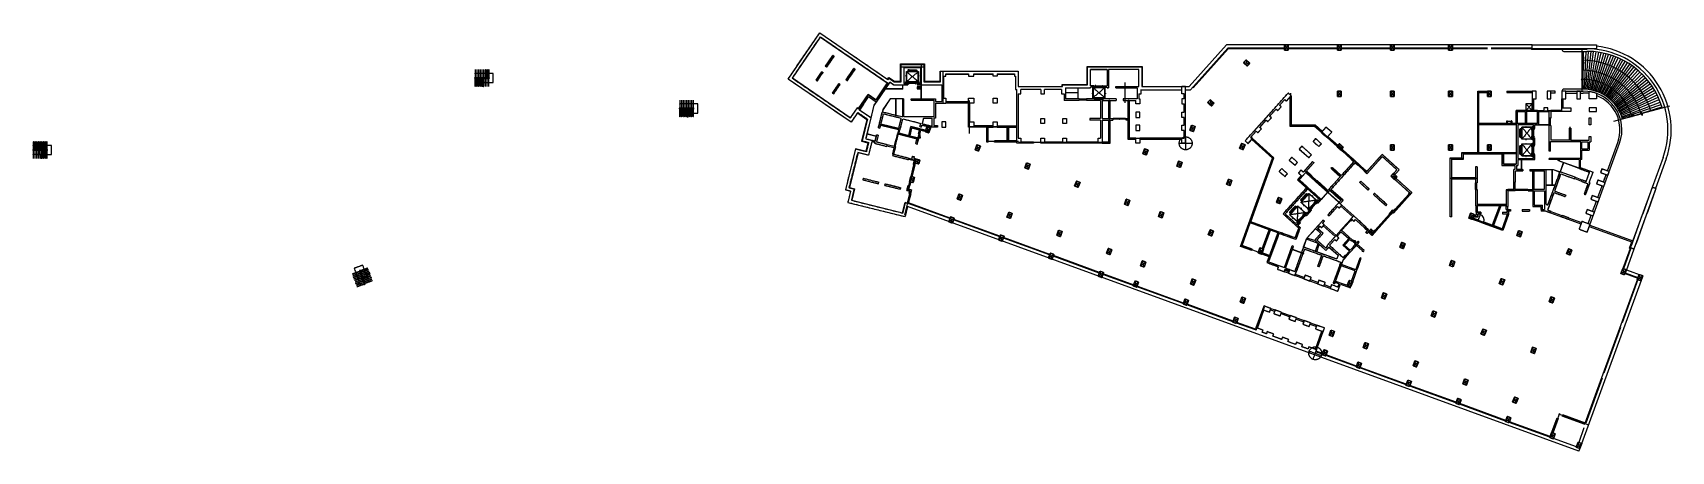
# Model space of a CAD drawing. Header units: millimetres. Extents: x -121354 to 132141, y -64344 to 350.
import ezdxf

# ---------------------------------------------------------------- set-up
doc = ezdxf.new("R2010")
doc.units = ezdxf.units.MM
for name, color, linetype in [('_wall_base', 7, 'CONTINUOUS'), ('_wall_base001', 7, 'CONTINUOUS'), ('_wall_base002', 7, 'CONTINUOUS'), ('_wall_base003', 7, 'CONTINUOUS'), ('_wall_base004', 7, 'CONTINUOUS'), ('_wall_base005', 7, 'CONTINUOUS'), ('_wall_base006', 7, 'CONTINUOUS'), ('_wall_base007', 7, 'CONTINUOUS'), ('_wall_base008', 7, 'CONTINUOUS'), ('_wall_base009', 7, 'CONTINUOUS'), ('_wall_base010', 7, 'CONTINUOUS'), ('_wall_base011', 7, 'CONTINUOUS'), ('_wall_base012', 7, 'CONTINUOUS'), ('_wall_base013', 7, 'CONTINUOUS'), ('_wall_base014', 7, 'CONTINUOUS'), ('_wall_base015', 7, 'CONTINUOUS'), ('_wall_base016', 7, 'CONTINUOUS'), ('_wall_base017', 7, 'CONTINUOUS'), ('_wall_base018', 7, 'CONTINUOUS'), ('_wall_base019', 7, 'CONTINUOUS'), ('_wall_base020', 7, 'CONTINUOUS'), ('_wall_base021', 7, 'CONTINUOUS'), ('_wall_base022', 7, 'CONTINUOUS'), ('_wall_base023', 7, 'CONTINUOUS'), ('_wall_base024', 7, 'CONTINUOUS'), ('_wall_base025', 7, 'CONTINUOUS'), ('_wall_base026', 7, 'CONTINUOUS'), ('_wall_base027', 7, 'CONTINUOUS'), ('_wall_base028', 7, 'CONTINUOUS'), ('_wall_base029', 7, 'CONTINUOUS'), ('_wall_base030', 7, 'CONTINUOUS'), ('_wall_base031', 7, 'CONTINUOUS'), ('_wall_base032', 7, 'CONTINUOUS'), ('_wall_base033', 7, 'CONTINUOUS'), ('_wall_base034', 7, 'CONTINUOUS'), ('_wall_base035', 7, 'CONTINUOUS'), ('_wall_base036', 7, 'CONTINUOUS'), ('_wall_base037', 7, 'CONTINUOUS'), ('_wall_base038', 7, 'CONTINUOUS'), ('_wall_base039', 7, 'CONTINUOUS'), ('_wall_base040', 7, 'CONTINUOUS'), ('_wall_base041', 7, 'CONTINUOUS'), ('_wall_base042', 7, 'CONTINUOUS'), ('_wall_base043', 7, 'CONTINUOUS'), ('_wall_base044', 7, 'CONTINUOUS'), ('_wall_base045', 7, 'CONTINUOUS'), ('_wall_base046', 7, 'CONTINUOUS'), ('_wall_base047', 7, 'CONTINUOUS'), ('_wall_base048', 7, 'CONTINUOUS'), ('_wall_base049', 7, 'CONTINUOUS'), ('_wall_base050', 7, 'CONTINUOUS'), ('_wall_base051', 7, 'CONTINUOUS'), ('_wall_base052', 7, 'CONTINUOUS'), ('_wall_base053', 7, 'CONTINUOUS'), ('_wall_base054', 7, 'CONTINUOUS'), ('_wall_base055', 7, 'CONTINUOUS'), ('_wall_base056', 7, 'CONTINUOUS'), ('_wall_base057', 7, 'CONTINUOUS'), ('_wall_base058', 7, 'CONTINUOUS'), ('_wall_base059', 7, 'CONTINUOUS'), ('_wall_base060', 7, 'CONTINUOUS'), ('_wall_base061', 7, 'CONTINUOUS'), ('_wall_base062', 7, 'CONTINUOUS'), ('_wall_base063', 7, 'CONTINUOUS'), ('_wall_base064', 7, 'CONTINUOUS'), ('_wall_base065', 7, 'CONTINUOUS'), ('_wall_base066', 7, 'CONTINUOUS'), ('_wall_base067', 7, 'CONTINUOUS'), ('_wall_base068', 7, 'CONTINUOUS'), ('_wall_base069', 7, 'CONTINUOUS'), ('_wall_base070', 7, 'CONTINUOUS'), ('_wall_base071', 7, 'CONTINUOUS'), ('_wall_base072', 7, 'CONTINUOUS'), ('_wall_base073', 7, 'CONTINUOUS'), ('_wall_base074', 7, 'CONTINUOUS'), ('_wall_base075', 7, 'CONTINUOUS'), ('_wall_base076', 7, 'CONTINUOUS'), ('_wall_base077', 7, 'CONTINUOUS'), ('_wall_base078', 7, 'CONTINUOUS'), ('_wall_base079', 7, 'CONTINUOUS'), ('_wall_base080', 7, 'CONTINUOUS'), ('_wall_base081', 7, 'CONTINUOUS'), ('_wall_base082', 7, 'CONTINUOUS'), ('_wall_base083', 7, 'CONTINUOUS'), ('_wall_base084', 7, 'CONTINUOUS'), ('_wall_base085', 7, 'CONTINUOUS'), ('_wall_base086', 7, 'CONTINUOUS'), ('_wall_base087', 7, 'CONTINUOUS'), ('_wall_base088', 7, 'CONTINUOUS'), ('_wall_base089', 7, 'CONTINUOUS'), ('_wall_base090', 7, 'CONTINUOUS'), ('_wall_base091', 7, 'CONTINUOUS'), ('_wall_base092', 7, 'CONTINUOUS'), ('_wall_base093', 7, 'CONTINUOUS'), ('_wall_base094', 7, 'CONTINUOUS'), ('_wall_base095', 7, 'CONTINUOUS'), ('_wall_base096', 7, 'CONTINUOUS'), ('_wall_base097', 7, 'CONTINUOUS'), ('_wall_base098', 7, 'CONTINUOUS'), ('_wall_base099', 7, 'CONTINUOUS'), ('_wall_base100', 7, 'CONTINUOUS'), ('_wall_base101', 7, 'CONTINUOUS'), ('_wall_base102', 7, 'CONTINUOUS'), ('_wall_base103', 7, 'CONTINUOUS'), ('_wall_base104', 7, 'CONTINUOUS'), ('_wall_base105', 7, 'CONTINUOUS'), ('_wall_base106', 7, 'CONTINUOUS'), ('_wall_base107', 7, 'CONTINUOUS'), ('_wall_base108', 7, 'CONTINUOUS'), ('_wall_base109', 7, 'CONTINUOUS'), ('_wall_base110', 7, 'CONTINUOUS'), ('_wall_base111', 7, 'CONTINUOUS'), ('_wall_base112', 7, 'CONTINUOUS'), ('_wall_base113', 7, 'CONTINUOUS'), ('_wall_base114', 7, 'CONTINUOUS'), ('_wall_base115', 7, 'CONTINUOUS'), ('_wall_base116', 7, 'CONTINUOUS'), ('_wall_base117', 7, 'CONTINUOUS'), ('_wall_base118', 7, 'CONTINUOUS'), ('_wall_base119', 7, 'CONTINUOUS'), ('_wall_base120', 7, 'CONTINUOUS'), ('_wall_base121', 7, 'CONTINUOUS'), ('_wall_base122', 7, 'CONTINUOUS'), ('_wall_base123', 7, 'CONTINUOUS'), ('_wall_base124', 7, 'CONTINUOUS'), ('_wall_base125', 7, 'CONTINUOUS'), ('_wall_base126', 7, 'CONTINUOUS'), ('_wall_base127', 7, 'CONTINUOUS'), ('_wall_base128', 7, 'CONTINUOUS'), ('_wall_base129', 7, 'CONTINUOUS'), ('_wall_base130', 7, 'CONTINUOUS'), ('_wall_base131', 7, 'CONTINUOUS'), ('_wall_base132', 7, 'CONTINUOUS'), ('_wall_base133', 7, 'CONTINUOUS'), ('_wall_base134', 7, 'CONTINUOUS'), ('_wall_base135', 7, 'CONTINUOUS'), ('_wall_base136', 7, 'CONTINUOUS'), ('_wall_base137', 7, 'CONTINUOUS'), ('_wall_base138', 7, 'CONTINUOUS'), ('_wall_base139', 7, 'CONTINUOUS'), ('_wall_base140', 7, 'CONTINUOUS'), ('_wall_base141', 7, 'CONTINUOUS'), ('_wall_base142', 7, 'CONTINUOUS'), ('_wall_base143', 7, 'CONTINUOUS'), ('Arc', 7, 'CONTINUOUS'), ('Arc001', 7, 'CONTINUOUS'), ('Arc002', 7, 'CONTINUOUS'), ('Arc003', 7, 'CONTINUOUS'), ('Arc004', 7, 'CONTINUOUS'), ('Arc005', 7, 'CONTINUOUS'), ('Arc006', 7, 'CONTINUOUS'), ('Arc007', 7, 'CONTINUOUS'), ('Arc008', 7, 'CONTINUOUS'), ('Arc009', 7, 'CONTINUOUS'), ('Arc010', 7, 'CONTINUOUS'), ('Arc011', 7, 'CONTINUOUS'), ('Arc012', 7, 'CONTINUOUS'), ('Arc013', 7, 'CONTINUOUS'), ('Arc014', 7, 'CONTINUOUS'), ('Arc015', 7, 'CONTINUOUS'), ('Arc016', 7, 'CONTINUOUS'), ('Arc017', 7, 'CONTINUOUS'), ('Arc018', 7, 'CONTINUOUS'), ('Arc019', 7, 'CONTINUOUS'), ('Arc020', 7, 'CONTINUOUS'), ('Arc021', 7, 'CONTINUOUS'), ('Arc022', 7, 'CONTINUOUS'), ('Arc023', 7, 'CONTINUOUS'), ('Arc024', 7, 'CONTINUOUS'), ('Arc025', 7, 'CONTINUOUS'), ('Arc026', 7, 'CONTINUOUS'), ('Arc027', 7, 'CONTINUOUS'), ('Arc028', 7, 'CONTINUOUS'), ('Arc029', 7, 'CONTINUOUS'), ('Arc030', 7, 'CONTINUOUS'), ('Arc031', 7, 'CONTINUOUS'), ('Arc032', 7, 'CONTINUOUS'), ('Arc033', 7, 'CONTINUOUS'), ('Arc034', 7, 'CONTINUOUS'), ('Arc035', 7, 'CONTINUOUS'), ('Arc036', 7, 'CONTINUOUS'), ('Arc037', 7, 'CONTINUOUS'), ('Arc038', 7, 'CONTINUOUS'), ('Arc039', 7, 'CONTINUOUS'), ('Arc040', 7, 'CONTINUOUS'), ('Arc041', 7, 'CONTINUOUS'), ('Arc042', 7, 'CONTINUOUS'), ('Arc043', 7, 'CONTINUOUS'), ('Arc044', 7, 'CONTINUOUS'), ('Arc045', 7, 'CONTINUOUS'), ('Arc046', 7, 'CONTINUOUS'), ('Arc047', 7, 'CONTINUOUS'), ('Arc048', 7, 'CONTINUOUS'), ('Arc049', 7, 'CONTINUOUS'), ('Arc050', 7, 'CONTINUOUS'), ('Arc051', 7, 'CONTINUOUS'), ('Arc052', 7, 'CONTINUOUS'), ('Arc053', 7, 'CONTINUOUS'), ('Arc054', 7, 'CONTINUOUS'), ('Arc055', 7, 'CONTINUOUS'), ('Arc056', 7, 'CONTINUOUS'), ('Arc057', 7, 'CONTINUOUS'), ('Arc058', 7, 'CONTINUOUS'), ('Arc059', 7, 'CONTINUOUS'), ('Arc060', 7, 'CONTINUOUS'), ('Arc061', 7, 'CONTINUOUS'), ('Arc062', 7, 'CONTINUOUS'), ('Arc063', 7, 'CONTINUOUS'), ('Arc064', 7, 'CONTINUOUS'), ('Arc065', 7, 'CONTINUOUS'), ('Arc066', 7, 'CONTINUOUS'), ('Arc067', 7, 'CONTINUOUS'), ('Arc068', 7, 'CONTINUOUS'), ('Arc069', 7, 'CONTINUOUS'), ('Arc070', 7, 'CONTINUOUS'), ('Arc071', 7, 'CONTINUOUS'), ('Arc072', 7, 'CONTINUOUS'), ('Arc073', 7, 'CONTINUOUS'), ('Arc074', 7, 'CONTINUOUS'), ('Arc075', 7, 'CONTINUOUS'), ('Arc076', 7, 'CONTINUOUS'), ('Arc077', 7, 'CONTINUOUS'), ('Arc078', 7, 'CONTINUOUS'), ('Arc079', 7, 'CONTINUOUS'), ('Arc080', 7, 'CONTINUOUS'), ('Arc081', 7, 'CONTINUOUS'), ('Arc082', 7, 'CONTINUOUS'), ('Arc083', 7, 'CONTINUOUS'), ('Arc084', 7, 'CONTINUOUS'), ('Arc085', 7, 'CONTINUOUS'), ('Arc086', 7, 'CONTINUOUS'), ('Arc087', 7, 'CONTINUOUS'), ('Arc088', 7, 'CONTINUOUS'), ('Arc089', 7, 'CONTINUOUS'), ('Arc090', 7, 'CONTINUOUS'), ('Arc091', 7, 'CONTINUOUS'), ('Arc092', 7, 'CONTINUOUS'), ('Arc093', 7, 'CONTINUOUS'), ('Arc094', 7, 'CONTINUOUS'), ('Arc095', 7, 'CONTINUOUS'), ('Arc096', 7, 'CONTINUOUS'), ('Arc097', 7, 'CONTINUOUS'), ('Arc098', 7, 'CONTINUOUS'), ('Arc099', 7, 'CONTINUOUS'), ('Arc100', 7, 'CONTINUOUS'), ('Arc101', 7, 'CONTINUOUS'), ('Arc102', 7, 'CONTINUOUS'), ('Arc103', 7, 'CONTINUOUS'), ('Arc104', 7, 'CONTINUOUS'), ('Arc105', 7, 'CONTINUOUS'), ('Arc106', 7, 'CONTINUOUS'), ('Arc107', 7, 'CONTINUOUS'), ('Arc108', 7, 'CONTINUOUS'), ('Arc109', 7, 'CONTINUOUS'), ('Arc110', 7, 'CONTINUOUS'), ('Arc111', 7, 'CONTINUOUS'), ('Arc112', 7, 'CONTINUOUS'), ('Arc113', 7, 'CONTINUOUS'), ('Arc114', 7, 'CONTINUOUS'), ('Arc115', 7, 'CONTINUOUS'), ('Arc116', 7, 'CONTINUOUS'), ('Arc117', 7, 'CONTINUOUS'), ('Arc118', 7, 'CONTINUOUS'), ('Arc119', 7, 'CONTINUOUS'), ('Arc120', 7, 'CONTINUOUS'), ('Arc121', 7, 'CONTINUOUS'), ('Arc122', 7, 'CONTINUOUS'), ('Arc123', 7, 'CONTINUOUS'), ('Arc124', 7, 'CONTINUOUS'), ('Arc125', 7, 'CONTINUOUS'), ('Arc126', 7, 'CONTINUOUS'), ('Arc127', 7, 'CONTINUOUS'), ('Arc128', 7, 'CONTINUOUS'), ('Arc129', 7, 'CONTINUOUS'), ('Arc130', 7, 'CONTINUOUS'), ('Arc131', 7, 'CONTINUOUS'), ('Block_101ë™_ìƒë¶€ê³¨ì¡°B3_0108', 7, 'CONTINUOUS'), ('Block_102ë™_ìƒë¶€ê³¨ì¡°B2_0108', 7, 'CONTINUOUS'), ('Block_103ë™_ìƒë¶€ê³¨ì¡°B3_0108', 7, 'CONTINUOUS'), ('Block_BPOINT', 7, 'CONTINUOUS'), ('Block_BPOINT001', 7, 'CONTINUOUS'), ('Block_C_600X800', 7, 'CONTINUOUS'), ('Block_C_600X801', 7, 'CONTINUOUS'), ('Block_C_600X802', 7, 'CONTINUOUS'), ('Block_C_600X803', 7, 'CONTINUOUS'), ('Block_C_600X804', 7, 'CONTINUOUS'), ('Block_C_600X805', 7, 'CONTINUOUS'), ('Block_C_600X806', 7, 'CONTINUOUS'), ('Block_C_600X807', 7, 'CONTINUOUS'), ('Block_C_600X808', 7, 'CONTINUOUS'), ('Block_C_600X809', 7, 'CONTINUOUS'), ('Block_C_600X810', 7, 'CONTINUOUS'), ('Block_C_600X811', 7, 'CONTINUOUS'), ('Block_C_600X812', 7, 'CONTINUOUS'), ('Block_C_600X813', 7, 'CONTINUOUS'), ('Block_C_600X814', 7, 'CONTINUOUS'), ('Block_C_600X815', 7, 'CONTINUOUS'), ('Block_C_600X816', 7, 'CONTINUOUS'), ('Block_C_600X817', 7, 'CONTINUOUS'), ('Block_C_600X818', 7, 'CONTINUOUS'), ('Block_C_600X819', 7, 'CONTINUOUS'), ('Block_C_600X820', 7, 'CONTINUOUS'), ('Block_C_600X821', 7, 'CONTINUOUS'), ('Block_C_600X822', 7, 'CONTINUOUS'), ('Block_C_600X823', 7, 'CONTINUOUS'), ('Block_C_600X824', 7, 'CONTINUOUS'), ('Block_C_600X825', 7, 'CONTINUOUS'), ('Block_C_600X826', 7, 'CONTINUOUS'), ('Block_C_600X827', 7, 'CONTINUOUS'), ('Block_C_600X828', 7, 'CONTINUOUS'), ('Block_C_600X829', 7, 'CONTINUOUS'), ('Block_C_600X830', 7, 'CONTINUOUS'), ('Block_C_600X831', 7, 'CONTINUOUS'), ('Block_C_600X832', 7, 'CONTINUOUS'), ('Block_C_600X833', 7, 'CONTINUOUS'), ('Block_C_600X834', 7, 'CONTINUOUS'), ('Block_C_600X835', 7, 'CONTINUOUS'), ('Block_C_600X836', 7, 'CONTINUOUS'), ('Block_C_600X837', 7, 'CONTINUOUS'), ('Block_C_600X838', 7, 'CONTINUOUS'), ('Block_C_600X839', 7, 'CONTINUOUS'), ('Block_C_600X840', 7, 'CONTINUOUS'), ('Block_C_600X841', 7, 'CONTINUOUS'), ('Block_C_600X842', 7, 'CONTINUOUS'), ('Block_C_600X843', 7, 'CONTINUOUS'), ('Block_C_600X844', 7, 'CONTINUOUS'), ('Block_C_600X845', 7, 'CONTINUOUS'), ('Block_C_600X846', 7, 'CONTINUOUS'), ('Block_C_600X847', 7, 'CONTINUOUS'), ('Block_C_600X848', 7, 'CONTINUOUS'), ('Block_C_600X849', 7, 'CONTINUOUS'), ('Block_C_600X850', 7, 'CONTINUOUS'), ('Block_C_600X851', 7, 'CONTINUOUS'), ('Block_C_600X852', 7, 'CONTINUOUS'), ('Block_C_600X853', 7, 'CONTINUOUS'), ('Block_C_600X854', 7, 'CONTINUOUS'), ('Block_C_600X855', 7, 'CONTINUOUS'), ('Block_C_600X856', 7, 'CONTINUOUS'), ('Block_C_600X857', 7, 'CONTINUOUS'), ('Block_C_600X858', 7, 'CONTINUOUS'), ('Block_C_600X859', 7, 'CONTINUOUS'), ('Block_C_600X860', 7, 'CONTINUOUS'), ('Block_C_600X861', 7, 'CONTINUOUS'), ('Block_C_600X862', 7, 'CONTINUOUS'), ('Block_C_600X863', 7, 'CONTINUOUS'), ('Block_C_600X864', 7, 'CONTINUOUS'), ('Block_C_600X865', 7, 'CONTINUOUS'), ('Block_C_600X866', 7, 'CONTINUOUS'), ('Block_C_600X867', 7, 'CONTINUOUS'), ('Block_C_600X868', 7, 'CONTINUOUS'), ('Block_C_600X869', 7, 'CONTINUOUS'), ('Block_C_600X870', 7, 'CONTINUOUS'), ('Block_C_600X871', 7, 'CONTINUOUS'), ('Block_core_ê¸°ì¤€ì¸µê³„ë‹¨_260', 7, 'CONTINUOUS'), ('Block_core_ê¸°ì¤€ì¸µê³„ë‹¨_261', 7, 'CONTINUOUS'), ('Block_core_ê¸°ì¤€ì¸µê³„ë‹¨_262', 7, 'CONTINUOUS'), ('Block_core_ê¸°ì¤€ì¸µê³„ë‹¨_263', 7, 'CONTINUOUS'), ('Block_ELEV_17ì¸ìŠ¹', 7, 'CONTINUOUS'), ('Block_ELEV_17ì¸ìŠ¹001', 7, 'CONTINUOUS'), ('Block_ELEV_17ì¸ìŠ¹002', 7, 'CONTINUOUS'), ('Block_ELEV_17ì¸ìŠ¹003', 7, 'CONTINUOUS'), ('Block_ELEV_17ì¸ìŠ¹004', 7, 'CONTINUOUS'), ('Block_ELEV_17ì¸ìŠ¹005', 7, 'CONTINUOUS'), ('Block_SD_600', 7, 'CONTINUOUS'), ('Block_SD_601', 7, 'CONTINUOUS'), ('Block_SSD_2000', 7, 'CONTINUOUS'), ('Block_SSD_2001', 7, 'CONTINUOUS'), ('Block_SSD_2002', 7, 'CONTINUOUS'), ('Block_í‘œì¤€í˜•ì\xa0ìžë¸”ëŸ\xad', 7, 'CONTINUOUS'), ('Block_í‘œì¤€í˜•ì\xa0ìžë¸”ëŸ\xad001', 7, 'CONTINUOUS'), ('Circle', 7, 'CONTINUOUS'), ('Circle001', 7, 'CONTINUOUS'), ('Line', 7, 'CONTINUOUS'), ('Line001', 7, 'CONTINUOUS'), ('Line002', 7, 'CONTINUOUS'), ('Line003', 7, 'CONTINUOUS'), ('Line004', 7, 'CONTINUOUS'), ('Line005', 7, 'CONTINUOUS'), ('Line006', 7, 'CONTINUOUS'), ('Line007', 7, 'CONTINUOUS'), ('Line008', 7, 'CONTINUOUS'), ('Line009', 7, 'CONTINUOUS'), ('Line010', 7, 'CONTINUOUS'), ('Line011', 7, 'CONTINUOUS'), ('Line012', 7, 'CONTINUOUS'), ('Line013', 7, 'CONTINUOUS'), ('Line014', 7, 'CONTINUOUS'), ('Line015', 7, 'CONTINUOUS'), ('Line016', 7, 'CONTINUOUS'), ('Line017', 7, 'CONTINUOUS'), ('Line018', 7, 'CONTINUOUS'), ('Line019', 7, 'CONTINUOUS'), ('Line020', 7, 'CONTINUOUS'), ('Line021', 7, 'CONTINUOUS'), ('Line022', 7, 'CONTINUOUS'), ('Line023', 7, 'CONTINUOUS'), ('Line024', 7, 'CONTINUOUS'), ('Line025', 7, 'CONTINUOUS'), ('Line026', 7, 'CONTINUOUS'), ('Line027', 7, 'CONTINUOUS'), ('Line028', 7, 'CONTINUOUS'), ('Line029', 7, 'CONTINUOUS'), ('Line030', 7, 'CONTINUOUS'), ('Line031', 7, 'CONTINUOUS'), ('Line032', 7, 'CONTINUOUS'), ('Line033', 7, 'CONTINUOUS'), ('Line034', 7, 'CONTINUOUS'), ('Line035', 7, 'CONTINUOUS'), ('Line036', 7, 'CONTINUOUS'), ('Line037', 7, 'CONTINUOUS'), ('Line038', 7, 'CONTINUOUS'), ('Line039', 7, 'CONTINUOUS'), ('Line040', 7, 'CONTINUOUS'), ('Line041', 7, 'CONTINUOUS'), ('Line042', 7, 'CONTINUOUS'), ('Line043', 7, 'CONTINUOUS'), ('Line044', 7, 'CONTINUOUS'), ('Line045', 7, 'CONTINUOUS'), ('Line046', 7, 'CONTINUOUS'), ('Line047', 7, 'CONTINUOUS'), ('Line048', 7, 'CONTINUOUS'), ('Line049', 7, 'CONTINUOUS'), ('Line050', 7, 'CONTINUOUS'), ('Line051', 7, 'CONTINUOUS'), ('Line052', 7, 'CONTINUOUS'), ('Line053', 7, 'CONTINUOUS'), ('Line054', 7, 'CONTINUOUS'), ('Line055', 7, 'CONTINUOUS'), ('Line056', 7, 'CONTINUOUS'), ('Line057', 7, 'CONTINUOUS'), ('Line058', 7, 'CONTINUOUS'), ('Line059', 7, 'CONTINUOUS'), ('Line060', 7, 'CONTINUOUS'), ('Line061', 7, 'CONTINUOUS'), ('Line062', 7, 'CONTINUOUS'), ('Line063', 7, 'CONTINUOUS'), ('Line064', 7, 'CONTINUOUS'), ('Line065', 7, 'CONTINUOUS'), ('Line066', 7, 'CONTINUOUS'), ('Line067', 7, 'CONTINUOUS'), ('Line068', 7, 'CONTINUOUS'), ('Line069', 7, 'CONTINUOUS'), ('Line070', 7, 'CONTINUOUS'), ('Line071', 7, 'CONTINUOUS'), ('Line072', 7, 'CONTINUOUS'), ('Line073', 7, 'CONTINUOUS'), ('Line074', 7, 'CONTINUOUS'), ('Line075', 7, 'CONTINUOUS'), ('Line076', 7, 'CONTINUOUS'), ('Line077', 7, 'CONTINUOUS'), ('Line078', 7, 'CONTINUOUS'), ('Line079', 7, 'CONTINUOUS'), ('Line080', 7, 'CONTINUOUS'), ('Line081', 7, 'CONTINUOUS'), ('Line082', 7, 'CONTINUOUS'), ('Line083', 7, 'CONTINUOUS'), ('Line084', 7, 'CONTINUOUS'), ('Line085', 7, 'CONTINUOUS'), ('Line086', 7, 'CONTINUOUS'), ('Line087', 7, 'CONTINUOUS'), ('Line088', 7, 'CONTINUOUS'), ('Line089', 7, 'CONTINUOUS'), ('Line090', 7, 'CONTINUOUS'), ('Line091', 7, 'CONTINUOUS'), ('Line092', 7, 'CONTINUOUS'), ('Line093', 7, 'CONTINUOUS'), ('Line094', 7, 'CONTINUOUS'), ('Line095', 7, 'CONTINUOUS'), ('Line096', 7, 'CONTINUOUS'), ('Line097', 7, 'CONTINUOUS'), ('Line098', 7, 'CONTINUOUS'), ('Line099', 7, 'CONTINUOUS'), ('Line100', 7, 'CONTINUOUS'), ('Line1000', 7, 'CONTINUOUS'), ('Line1001', 7, 'CONTINUOUS'), ('Line1002', 7, 'CONTINUOUS'), ('Line1003', 7, 'CONTINUOUS'), ('Line1004', 7, 'CONTINUOUS'), ('Line1005', 7, 'CONTINUOUS'), ('Line1006', 7, 'CONTINUOUS'), ('Line1007', 7, 'CONTINUOUS'), ('Line1008', 7, 'CONTINUOUS'), ('Line1009', 7, 'CONTINUOUS'), ('Line101', 7, 'CONTINUOUS'), ('Line1010', 7, 'CONTINUOUS'), ('Line1011', 7, 'CONTINUOUS'), ('Line1012', 7, 'CONTINUOUS'), ('Line1013', 7, 'CONTINUOUS'), ('Line1014', 7, 'CONTINUOUS'), ('Line1015', 7, 'CONTINUOUS'), ('Line1016', 7, 'CONTINUOUS'), ('Line1017', 7, 'CONTINUOUS'), ('Line1018', 7, 'CONTINUOUS'), ('Line1019', 7, 'CONTINUOUS'), ('Line102', 7, 'CONTINUOUS'), ('Line1020', 7, 'CONTINUOUS'), ('Line1021', 7, 'CONTINUOUS'), ('Line1022', 7, 'CONTINUOUS'), ('Line1023', 7, 'CONTINUOUS'), ('Line1024', 7, 'CONTINUOUS'), ('Line1025', 7, 'CONTINUOUS'), ('Line1026', 7, 'CONTINUOUS'), ('Line1027', 7, 'CONTINUOUS'), ('Line1028', 7, 'CONTINUOUS'), ('Line1029', 7, 'CONTINUOUS'), ('Line103', 7, 'CONTINUOUS'), ('Line1030', 7, 'CONTINUOUS'), ('Line1031', 7, 'CONTINUOUS'), ('Line1032', 7, 'CONTINUOUS'), ('Line1033', 7, 'CONTINUOUS'), ('Line1034', 7, 'CONTINUOUS'), ('Line1035', 7, 'CONTINUOUS'), ('Line1036', 7, 'CONTINUOUS'), ('Line1037', 7, 'CONTINUOUS'), ('Line1038', 7, 'CONTINUOUS'), ('Line1039', 7, 'CONTINUOUS'), ('Line104', 7, 'CONTINUOUS'), ('Line1040', 7, 'CONTINUOUS'), ('Line1041', 7, 'CONTINUOUS'), ('Line1042', 7, 'CONTINUOUS'), ('Line1043', 7, 'CONTINUOUS'), ('Line1044', 7, 'CONTINUOUS'), ('Line1045', 7, 'CONTINUOUS'), ('Line1046', 7, 'CONTINUOUS'), ('Line1047', 7, 'CONTINUOUS'), ('Line1049', 7, 'CONTINUOUS'), ('Line105', 7, 'CONTINUOUS'), ('Line1051', 7, 'CONTINUOUS'), ('Line1052', 7, 'CONTINUOUS'), ('Line1053', 7, 'CONTINUOUS'), ('Line1054', 7, 'CONTINUOUS'), ('Line1055', 7, 'CONTINUOUS'), ('Line1056', 7, 'CONTINUOUS'), ('Line1057', 7, 'CONTINUOUS'), ('Line1058', 7, 'CONTINUOUS'), ('Line1059', 7, 'CONTINUOUS'), ('Line106', 7, 'CONTINUOUS'), ('Line1060', 7, 'CONTINUOUS'), ('Line1061', 7, 'CONTINUOUS'), ('Line1062', 7, 'CONTINUOUS'), ('Line1063', 7, 'CONTINUOUS'), ('Line1064', 7, 'CONTINUOUS'), ('Line1065', 7, 'CONTINUOUS'), ('Line1066', 7, 'CONTINUOUS'), ('Line1067', 7, 'CONTINUOUS'), ('Line1068', 7, 'CONTINUOUS'), ('Line1069', 7, 'CONTINUOUS'), ('Line107', 7, 'CONTINUOUS'), ('Line1070', 7, 'CONTINUOUS'), ('Line1071', 7, 'CONTINUOUS'), ('Line1072', 7, 'CONTINUOUS'), ('Line1073', 7, 'CONTINUOUS'), ('Line1074', 7, 'CONTINUOUS'), ('Line1075', 7, 'CONTINUOUS'), ('Line1076', 7, 'CONTINUOUS'), ('Line1077', 7, 'CONTINUOUS'), ('Line1078', 7, 'CONTINUOUS'), ('Line1079', 7, 'CONTINUOUS'), ('Line108', 7, 'CONTINUOUS'), ('Line1080', 7, 'CONTINUOUS'), ('Line1081', 7, 'CONTINUOUS'), ('Line1082', 7, 'CONTINUOUS'), ('Line1083', 7, 'CONTINUOUS'), ('Line1084', 7, 'CONTINUOUS'), ('Line1085', 7, 'CONTINUOUS'), ('Line1086', 7, 'CONTINUOUS'), ('Line1087', 7, 'CONTINUOUS'), ('Line1088', 7, 'CONTINUOUS'), ('Line1089', 7, 'CONTINUOUS'), ('Line109', 7, 'CONTINUOUS'), ('Line1090', 7, 'CONTINUOUS'), ('Line1091', 7, 'CONTINUOUS'), ('Line1092', 7, 'CONTINUOUS'), ('Line1093', 7, 'CONTINUOUS'), ('Line1094', 7, 'CONTINUOUS'), ('Line1095', 7, 'CONTINUOUS'), ('Line1096', 7, 'CONTINUOUS'), ('Line1097', 7, 'CONTINUOUS'), ('Line1098', 7, 'CONTINUOUS'), ('Line1099', 7, 'CONTINUOUS'), ('Line110', 7, 'CONTINUOUS'), ('Line1100', 7, 'CONTINUOUS'), ('Line1101', 7, 'CONTINUOUS'), ('Line1102', 7, 'CONTINUOUS'), ('Line1103', 7, 'CONTINUOUS'), ('Line1104', 7, 'CONTINUOUS'), ('Line1105', 7, 'CONTINUOUS'), ('Line1106', 7, 'CONTINUOUS'), ('Line1107', 7, 'CONTINUOUS'), ('Line1108', 7, 'CONTINUOUS'), ('Line1109', 7, 'CONTINUOUS'), ('Line111', 7, 'CONTINUOUS'), ('Line1110', 7, 'CONTINUOUS'), ('Line1111', 7, 'CONTINUOUS'), ('Line1112', 7, 'CONTINUOUS'), ('Line1113', 7, 'CONTINUOUS'), ('Line1114', 7, 'CONTINUOUS'), ('Line1115', 7, 'CONTINUOUS'), ('Line1116', 7, 'CONTINUOUS'), ('Line1117', 7, 'CONTINUOUS'), ('Line1118', 7, 'CONTINUOUS'), ('Line1119', 7, 'CONTINUOUS'), ('Line112', 7, 'CONTINUOUS'), ('Line1120', 7, 'CONTINUOUS'), ('Line1121', 7, 'CONTINUOUS'), ('Line1122', 7, 'CONTINUOUS'), ('Line1123', 7, 'CONTINUOUS'), ('Line1124', 7, 'CONTINUOUS'), ('Line1125', 7, 'CONTINUOUS'), ('Line1126', 7, 'CONTINUOUS'), ('Line1127', 7, 'CONTINUOUS'), ('Line1128', 7, 'CONTINUOUS'), ('Line1129', 7, 'CONTINUOUS'), ('Line113', 7, 'CONTINUOUS'), ('Line1130', 7, 'CONTINUOUS'), ('Line1131', 7, 'CONTINUOUS'), ('Line1132', 7, 'CONTINUOUS'), ('Line1133', 7, 'CONTINUOUS'), ('Line1134', 7, 'CONTINUOUS'), ('Line1136', 7, 'CONTINUOUS'), ('Line1137', 7, 'CONTINUOUS'), ('Line1138', 7, 'CONTINUOUS'), ('Line1139', 7, 'CONTINUOUS'), ('Line114', 7, 'CONTINUOUS'), ('Line1140', 7, 'CONTINUOUS'), ('Line1141', 7, 'CONTINUOUS'), ('Line1142', 7, 'CONTINUOUS'), ('Line1143', 7, 'CONTINUOUS'), ('Line1144', 7, 'CONTINUOUS'), ('Line1145', 7, 'CONTINUOUS'), ('Line1146', 7, 'CONTINUOUS'), ('Line1147', 7, 'CONTINUOUS'), ('Line1148', 7, 'CONTINUOUS'), ('Line1149', 7, 'CONTINUOUS'), ('Line115', 7, 'CONTINUOUS'), ('Line1150', 7, 'CONTINUOUS'), ('Line1151', 7, 'CONTINUOUS'), ('Line1152', 7, 'CONTINUOUS'), ('Line1153', 7, 'CONTINUOUS'), ('Line1154', 7, 'CONTINUOUS'), ('Line1155', 7, 'CONTINUOUS'), ('Line1156', 7, 'CONTINUOUS'), ('Line1157', 7, 'CONTINUOUS'), ('Line1158', 7, 'CONTINUOUS'), ('Line1159', 7, 'CONTINUOUS'), ('Line116', 7, 'CONTINUOUS'), ('Line1160', 7, 'CONTINUOUS'), ('Line1161', 7, 'CONTINUOUS'), ('Line1162', 7, 'CONTINUOUS'), ('Line117', 7, 'CONTINUOUS'), ('Line118', 7, 'CONTINUOUS'), ('Line119', 7, 'CONTINUOUS'), ('Line120', 7, 'CONTINUOUS'), ('Line121', 7, 'CONTINUOUS'), ('Line122', 7, 'CONTINUOUS'), ('Line123', 7, 'CONTINUOUS'), ('Line124', 7, 'CONTINUOUS'), ('Line125', 7, 'CONTINUOUS'), ('Line126', 7, 'CONTINUOUS'), ('Line127', 7, 'CONTINUOUS'), ('Line128', 7, 'CONTINUOUS'), ('Line129', 7, 'CONTINUOUS'), ('Line130', 7, 'CONTINUOUS'), ('Line131', 7, 'CONTINUOUS'), ('Line132', 7, 'CONTINUOUS'), ('Line133', 7, 'CONTINUOUS'), ('Line134', 7, 'CONTINUOUS'), ('Line135', 7, 'CONTINUOUS'), ('Line136', 7, 'CONTINUOUS'), ('Line137', 7, 'CONTINUOUS'), ('Line138', 7, 'CONTINUOUS'), ('Line139', 7, 'CONTINUOUS'), ('Line140', 7, 'CONTINUOUS'), ('Line141', 7, 'CONTINUOUS'), ('Line142', 7, 'CONTINUOUS'), ('Line143', 7, 'CONTINUOUS'), ('Line144', 7, 'CONTINUOUS'), ('Line145', 7, 'CONTINUOUS'), ('Line146', 7, 'CONTINUOUS'), ('Line147', 7, 'CONTINUOUS'), ('Line148', 7, 'CONTINUOUS'), ('Line149', 7, 'CONTINUOUS'), ('Line150', 7, 'CONTINUOUS'), ('Line151', 7, 'CONTINUOUS'), ('Line152', 7, 'CONTINUOUS'), ('Line153', 7, 'CONTINUOUS'), ('Line155', 7, 'CONTINUOUS'), ('Line156', 7, 'CONTINUOUS'), ('Line157', 7, 'CONTINUOUS'), ('Line158', 7, 'CONTINUOUS'), ('Line159', 7, 'CONTINUOUS'), ('Line160', 7, 'CONTINUOUS'), ('Line161', 7, 'CONTINUOUS'), ('Line162', 7, 'CONTINUOUS'), ('Line163', 7, 'CONTINUOUS'), ('Line164', 7, 'CONTINUOUS'), ('Line165', 7, 'CONTINUOUS'), ('Line166', 7, 'CONTINUOUS'), ('Line167', 7, 'CONTINUOUS'), ('Line168', 7, 'CONTINUOUS'), ('Line169', 7, 'CONTINUOUS'), ('Line170', 7, 'CONTINUOUS'), ('Line171', 7, 'CONTINUOUS'), ('Line172', 7, 'CONTINUOUS'), ('Line173', 7, 'CONTINUOUS'), ('Line174', 7, 'CONTINUOUS'), ('Line175', 7, 'CONTINUOUS'), ('Line176', 7, 'CONTINUOUS'), ('Line177', 7, 'CONTINUOUS'), ('Line178', 7, 'CONTINUOUS'), ('Line179', 7, 'CONTINUOUS'), ('Line180', 7, 'CONTINUOUS'), ('Line181', 7, 'CONTINUOUS'), ('Line182', 7, 'CONTINUOUS'), ('Line183', 7, 'CONTINUOUS'), ('Line184', 7, 'CONTINUOUS'), ('Line185', 7, 'CONTINUOUS'), ('Line186', 7, 'CONTINUOUS'), ('Line187', 7, 'CONTINUOUS'), ('Line188', 7, 'CONTINUOUS'), ('Line189', 7, 'CONTINUOUS'), ('Line190', 7, 'CONTINUOUS'), ('Line191', 7, 'CONTINUOUS'), ('Line192', 7, 'CONTINUOUS'), ('Line193', 7, 'CONTINUOUS'), ('Line194', 7, 'CONTINUOUS'), ('Line195', 7, 'CONTINUOUS'), ('Line196', 7, 'CONTINUOUS'), ('Line197', 7, 'CONTINUOUS'), ('Line198', 7, 'CONTINUOUS'), ('Line199', 7, 'CONTINUOUS'), ('Line200', 7, 'CONTINUOUS'), ('Line201', 7, 'CONTINUOUS'), ('Line202', 7, 'CONTINUOUS'), ('Line203', 7, 'CONTINUOUS'), ('Line204', 7, 'CONTINUOUS'), ('Line205', 7, 'CONTINUOUS'), ('Line206', 7, 'CONTINUOUS'), ('Line207', 7, 'CONTINUOUS'), ('Line208', 7, 'CONTINUOUS'), ('Line209', 7, 'CONTINUOUS'), ('Line210', 7, 'CONTINUOUS'), ('Line211', 7, 'CONTINUOUS'), ('Line212', 7, 'CONTINUOUS'), ('Line213', 7, 'CONTINUOUS'), ('Line214', 7, 'CONTINUOUS'), ('Line215', 7, 'CONTINUOUS'), ('Line216', 7, 'CONTINUOUS'), ('Line217', 7, 'CONTINUOUS'), ('Line218', 7, 'CONTINUOUS'), ('Line219', 7, 'CONTINUOUS'), ('Line220', 7, 'CONTINUOUS'), ('Line221', 7, 'CONTINUOUS'), ('Line222', 7, 'CONTINUOUS'), ('Line223', 7, 'CONTINUOUS'), ('Line224', 7, 'CONTINUOUS'), ('Line225', 7, 'CONTINUOUS'), ('Line226', 7, 'CONTINUOUS'), ('Line227', 7, 'CONTINUOUS'), ('Line228', 7, 'CONTINUOUS'), ('Line229', 7, 'CONTINUOUS'), ('Line230', 7, 'CONTINUOUS'), ('Line231', 7, 'CONTINUOUS'), ('Line232', 7, 'CONTINUOUS'), ('Line233', 7, 'CONTINUOUS'), ('Line234', 7, 'CONTINUOUS'), ('Line235', 7, 'CONTINUOUS'), ('Line236', 7, 'CONTINUOUS'), ('Line237', 7, 'CONTINUOUS'), ('Line238', 7, 'CONTINUOUS'), ('Line239', 7, 'CONTINUOUS'), ('Line240', 7, 'CONTINUOUS'), ('Line241', 7, 'CONTINUOUS'), ('Line242', 7, 'CONTINUOUS'), ('Line243', 7, 'CONTINUOUS'), ('Line244', 7, 'CONTINUOUS'), ('Line245', 7, 'CONTINUOUS'), ('Line246', 7, 'CONTINUOUS'), ('Line247', 7, 'CONTINUOUS'), ('Line248', 7, 'CONTINUOUS'), ('Line249', 7, 'CONTINUOUS'), ('Line250', 7, 'CONTINUOUS'), ('Line251', 7, 'CONTINUOUS'), ('Line252', 7, 'CONTINUOUS'), ('Line253', 7, 'CONTINUOUS'), ('Line254', 7, 'CONTINUOUS'), ('Line255', 7, 'CONTINUOUS'), ('Line256', 7, 'CONTINUOUS'), ('Line257', 7, 'CONTINUOUS'), ('Line258', 7, 'CONTINUOUS'), ('Line259', 7, 'CONTINUOUS'), ('Line260', 7, 'CONTINUOUS'), ('Line261', 7, 'CONTINUOUS'), ('Line262', 7, 'CONTINUOUS'), ('Line263', 7, 'CONTINUOUS'), ('Line264', 7, 'CONTINUOUS'), ('Line265', 7, 'CONTINUOUS'), ('Line266', 7, 'CONTINUOUS'), ('Line267', 7, 'CONTINUOUS'), ('Line268', 7, 'CONTINUOUS'), ('Line269', 7, 'CONTINUOUS'), ('Line270', 7, 'CONTINUOUS'), ('Line271', 7, 'CONTINUOUS'), ('Line272', 7, 'CONTINUOUS'), ('Line273', 7, 'CONTINUOUS'), ('Line274', 7, 'CONTINUOUS'), ('Line275', 7, 'CONTINUOUS'), ('Line276', 7, 'CONTINUOUS'), ('Line277', 7, 'CONTINUOUS'), ('Line278', 7, 'CONTINUOUS'), ('Line279', 7, 'CONTINUOUS'), ('Line280', 7, 'CONTINUOUS'), ('Line281', 7, 'CONTINUOUS'), ('Line282', 7, 'CONTINUOUS'), ('Line283', 7, 'CONTINUOUS'), ('Line284', 7, 'CONTINUOUS'), ('Line285', 7, 'CONTINUOUS'), ('Line286', 7, 'CONTINUOUS'), ('Line287', 7, 'CONTINUOUS'), ('Line288', 7, 'CONTINUOUS'), ('Line289', 7, 'CONTINUOUS'), ('Line290', 7, 'CONTINUOUS'), ('Line291', 7, 'CONTINUOUS'), ('Line292', 7, 'CONTINUOUS'), ('Line293', 7, 'CONTINUOUS'), ('Line294', 7, 'CONTINUOUS'), ('Line295', 7, 'CONTINUOUS'), ('Line296', 7, 'CONTINUOUS'), ('Line297', 7, 'CONTINUOUS'), ('Line298', 7, 'CONTINUOUS'), ('Line299', 7, 'CONTINUOUS'), ('Line300', 7, 'CONTINUOUS'), ('Line301', 7, 'CONTINUOUS'), ('Line302', 7, 'CONTINUOUS'), ('Line303', 7, 'CONTINUOUS'), ('Line304', 7, 'CONTINUOUS'), ('Line305', 7, 'CONTINUOUS'), ('Line306', 7, 'CONTINUOUS'), ('Line307', 7, 'CONTINUOUS'), ('Line308', 7, 'CONTINUOUS'), ('Line309', 7, 'CONTINUOUS'), ('Line310', 7, 'CONTINUOUS'), ('Line311', 7, 'CONTINUOUS'), ('Line312', 7, 'CONTINUOUS'), ('Line313', 7, 'CONTINUOUS'), ('Line314', 7, 'CONTINUOUS'), ('Line315', 7, 'CONTINUOUS'), ('Line316', 7, 'CONTINUOUS'), ('Line317', 7, 'CONTINUOUS'), ('Line318', 7, 'CONTINUOUS'), ('Line319', 7, 'CONTINUOUS'), ('Line320', 7, 'CONTINUOUS'), ('Line321', 7, 'CONTINUOUS'), ('Line322', 7, 'CONTINUOUS'), ('Line323', 7, 'CONTINUOUS'), ('Line324', 7, 'CONTINUOUS'), ('Line325', 7, 'CONTINUOUS'), ('Line326', 7, 'CONTINUOUS'), ('Line327', 7, 'CONTINUOUS'), ('Line328', 7, 'CONTINUOUS'), ('Line329', 7, 'CONTINUOUS'), ('Line330', 7, 'CONTINUOUS'), ('Line331', 7, 'CONTINUOUS'), ('Line332', 7, 'CONTINUOUS'), ('Line333', 7, 'CONTINUOUS'), ('Line334', 7, 'CONTINUOUS'), ('Line335', 7, 'CONTINUOUS'), ('Line336', 7, 'CONTINUOUS'), ('Line337', 7, 'CONTINUOUS'), ('Line338', 7, 'CONTINUOUS'), ('Line339', 7, 'CONTINUOUS'), ('Line340', 7, 'CONTINUOUS'), ('Line341', 7, 'CONTINUOUS'), ('Line342', 7, 'CONTINUOUS'), ('Line343', 7, 'CONTINUOUS'), ('Line344', 7, 'CONTINUOUS'), ('Line345', 7, 'CONTINUOUS'), ('Line346', 7, 'CONTINUOUS'), ('Line347', 7, 'CONTINUOUS'), ('Line348', 7, 'CONTINUOUS'), ('Line349', 7, 'CONTINUOUS'), ('Line350', 7, 'CONTINUOUS'), ('Line351', 7, 'CONTINUOUS'), ('Line352', 7, 'CONTINUOUS'), ('Line353', 7, 'CONTINUOUS'), ('Line354', 7, 'CONTINUOUS'), ('Line355', 7, 'CONTINUOUS'), ('Line356', 7, 'CONTINUOUS'), ('Line357', 7, 'CONTINUOUS'), ('Line358', 7, 'CONTINUOUS'), ('Line359', 7, 'CONTINUOUS'), ('Line360', 7, 'CONTINUOUS'), ('Line361', 7, 'CONTINUOUS'), ('Line362', 7, 'CONTINUOUS'), ('Line363', 7, 'CONTINUOUS'), ('Line364', 7, 'CONTINUOUS'), ('Line365', 7, 'CONTINUOUS'), ('Line366', 7, 'CONTINUOUS'), ('Line367', 7, 'CONTINUOUS'), ('Line368', 7, 'CONTINUOUS'), ('Line369', 7, 'CONTINUOUS'), ('Line370', 7, 'CONTINUOUS'), ('Line371', 7, 'CONTINUOUS'), ('Line372', 7, 'CONTINUOUS'), ('Line373', 7, 'CONTINUOUS'), ('Line374', 7, 'CONTINUOUS'), ('Line375', 7, 'CONTINUOUS'), ('Line376', 7, 'CONTINUOUS'), ('Line377', 7, 'CONTINUOUS'), ('Line378', 7, 'CONTINUOUS'), ('Line379', 7, 'CONTINUOUS'), ('Line380', 7, 'CONTINUOUS'), ('Line381', 7, 'CONTINUOUS'), ('Line382', 7, 'CONTINUOUS'), ('Line383', 7, 'CONTINUOUS'), ('Line384', 7, 'CONTINUOUS'), ('Line385', 7, 'CONTINUOUS'), ('Line386', 7, 'CONTINUOUS'), ('Line387', 7, 'CONTINUOUS'), ('Line388', 7, 'CONTINUOUS'), ('Line389', 7, 'CONTINUOUS'), ('Line390', 7, 'CONTINUOUS'), ('Line391', 7, 'CONTINUOUS'), ('Line392', 7, 'CONTINUOUS'), ('Line393', 7, 'CONTINUOUS'), ('Line394', 7, 'CONTINUOUS'), ('Line395', 7, 'CONTINUOUS'), ('Line396', 7, 'CONTINUOUS'), ('Line397', 7, 'CONTINUOUS'), ('Line398', 7, 'CONTINUOUS'), ('Line399', 7, 'CONTINUOUS'), ('Line400', 7, 'CONTINUOUS'), ('Line401', 7, 'CONTINUOUS'), ('Line402', 7, 'CONTINUOUS'), ('Line403', 7, 'CONTINUOUS'), ('Line404', 7, 'CONTINUOUS'), ('Line405', 7, 'CONTINUOUS'), ('Line406', 7, 'CONTINUOUS'), ('Line407', 7, 'CONTINUOUS'), ('Line408', 7, 'CONTINUOUS'), ('Line409', 7, 'CONTINUOUS'), ('Line410', 7, 'CONTINUOUS'), ('Line411', 7, 'CONTINUOUS'), ('Line412', 7, 'CONTINUOUS'), ('Line413', 7, 'CONTINUOUS'), ('Line414', 7, 'CONTINUOUS'), ('Line415', 7, 'CONTINUOUS'), ('Line416', 7, 'CONTINUOUS'), ('Line417', 7, 'CONTINUOUS'), ('Line418', 7, 'CONTINUOUS'), ('Line419', 7, 'CONTINUOUS'), ('Line420', 7, 'CONTINUOUS'), ('Line421', 7, 'CONTINUOUS'), ('Line422', 7, 'CONTINUOUS'), ('Line423', 7, 'CONTINUOUS'), ('Line424', 7, 'CONTINUOUS'), ('Line425', 7, 'CONTINUOUS'), ('Line426', 7, 'CONTINUOUS'), ('Line427', 7, 'CONTINUOUS'), ('Line428', 7, 'CONTINUOUS'), ('Line429', 7, 'CONTINUOUS'), ('Line430', 7, 'CONTINUOUS'), ('Line431', 7, 'CONTINUOUS'), ('Line432', 7, 'CONTINUOUS'), ('Line433', 7, 'CONTINUOUS'), ('Line434', 7, 'CONTINUOUS'), ('Line435', 7, 'CONTINUOUS'), ('Line436', 7, 'CONTINUOUS'), ('Line437', 7, 'CONTINUOUS'), ('Line438', 7, 'CONTINUOUS'), ('Line439', 7, 'CONTINUOUS'), ('Line440', 7, 'CONTINUOUS'), ('Line441', 7, 'CONTINUOUS'), ('Line442', 7, 'CONTINUOUS'), ('Line443', 7, 'CONTINUOUS'), ('Line444', 7, 'CONTINUOUS'), ('Line445', 7, 'CONTINUOUS'), ('Line446', 7, 'CONTINUOUS'), ('Line447', 7, 'CONTINUOUS'), ('Line448', 7, 'CONTINUOUS'), ('Line449', 7, 'CONTINUOUS'), ('Line450', 7, 'CONTINUOUS'), ('Line451', 7, 'CONTINUOUS'), ('Line452', 7, 'CONTINUOUS'), ('Line453', 7, 'CONTINUOUS'), ('Line454', 7, 'CONTINUOUS'), ('Line455', 7, 'CONTINUOUS'), ('Line456', 7, 'CONTINUOUS'), ('Line457', 7, 'CONTINUOUS'), ('Line458', 7, 'CONTINUOUS'), ('Line459', 7, 'CONTINUOUS'), ('Line460', 7, 'CONTINUOUS'), ('Line461', 7, 'CONTINUOUS'), ('Line462', 7, 'CONTINUOUS'), ('Line463', 7, 'CONTINUOUS'), ('Line464', 7, 'CONTINUOUS'), ('Line465', 7, 'CONTINUOUS'), ('Line466', 7, 'CONTINUOUS'), ('Line467', 7, 'CONTINUOUS'), ('Line468', 7, 'CONTINUOUS'), ('Line469', 7, 'CONTINUOUS'), ('Line470', 7, 'CONTINUOUS'), ('Line471', 7, 'CONTINUOUS'), ('Line472', 7, 'CONTINUOUS'), ('Line473', 7, 'CONTINUOUS'), ('Line474', 7, 'CONTINUOUS'), ('Line475', 7, 'CONTINUOUS'), ('Line476', 7, 'CONTINUOUS'), ('Line477', 7, 'CONTINUOUS'), ('Line478', 7, 'CONTINUOUS'), ('Line479', 7, 'CONTINUOUS'), ('Line480', 7, 'CONTINUOUS'), ('Line481', 7, 'CONTINUOUS'), ('Line482', 7, 'CONTINUOUS'), ('Line483', 7, 'CONTINUOUS'), ('Line484', 7, 'CONTINUOUS'), ('Line485', 7, 'CONTINUOUS'), ('Line486', 7, 'CONTINUOUS'), ('Line487', 7, 'CONTINUOUS'), ('Line488', 7, 'CONTINUOUS'), ('Line489', 7, 'CONTINUOUS'), ('Line490', 7, 'CONTINUOUS'), ('Line491', 7, 'CONTINUOUS'), ('Line492', 7, 'CONTINUOUS'), ('Line493', 7, 'CONTINUOUS'), ('Line494', 7, 'CONTINUOUS'), ('Line495', 7, 'CONTINUOUS'), ('Line496', 7, 'CONTINUOUS'), ('Line497', 7, 'CONTINUOUS'), ('Line498', 7, 'CONTINUOUS'), ('Line499', 7, 'CONTINUOUS'), ('Line500', 7, 'CONTINUOUS'), ('Line501', 7, 'CONTINUOUS'), ('Line502', 7, 'CONTINUOUS'), ('Line503', 7, 'CONTINUOUS'), ('Line504', 7, 'CONTINUOUS'), ('Line505', 7, 'CONTINUOUS'), ('Line506', 7, 'CONTINUOUS'), ('Line507', 7, 'CONTINUOUS'), ('Line508', 7, 'CONTINUOUS'), ('Line509', 7, 'CONTINUOUS'), ('Line510', 7, 'CONTINUOUS'), ('Line511', 7, 'CONTINUOUS'), ('Line512', 7, 'CONTINUOUS'), ('Line513', 7, 'CONTINUOUS'), ('Line514', 7, 'CONTINUOUS'), ('Line515', 7, 'CONTINUOUS'), ('Line516', 7, 'CONTINUOUS'), ('Line517', 7, 'CONTINUOUS'), ('Line518', 7, 'CONTINUOUS'), ('Line519', 7, 'CONTINUOUS'), ('Line520', 7, 'CONTINUOUS'), ('Line521', 7, 'CONTINUOUS'), ('Line522', 7, 'CONTINUOUS'), ('Line523', 7, 'CONTINUOUS'), ('Line524', 7, 'CONTINUOUS'), ('Line525', 7, 'CONTINUOUS'), ('Line526', 7, 'CONTINUOUS'), ('Line527', 7, 'CONTINUOUS'), ('Line528', 7, 'CONTINUOUS'), ('Line529', 7, 'CONTINUOUS'), ('Line530', 7, 'CONTINUOUS'), ('Line531', 7, 'CONTINUOUS'), ('Line532', 7, 'CONTINUOUS'), ('Line533', 7, 'CONTINUOUS'), ('Line534', 7, 'CONTINUOUS'), ('Line535', 7, 'CONTINUOUS'), ('Line536', 7, 'CONTINUOUS'), ('Line537', 7, 'CONTINUOUS'), ('Line538', 7, 'CONTINUOUS'), ('Line539', 7, 'CONTINUOUS'), ('Line540', 7, 'CONTINUOUS'), ('Line541', 7, 'CONTINUOUS'), ('Line542', 7, 'CONTINUOUS'), ('Line543', 7, 'CONTINUOUS'), ('Line544', 7, 'CONTINUOUS'), ('Line545', 7, 'CONTINUOUS'), ('Line546', 7, 'CONTINUOUS'), ('Line547', 7, 'CONTINUOUS'), ('Line548', 7, 'CONTINUOUS'), ('Line549', 7, 'CONTINUOUS'), ('Line550', 7, 'CONTINUOUS'), ('Line551', 7, 'CONTINUOUS'), ('Line552', 7, 'CONTINUOUS'), ('Line553', 7, 'CONTINUOUS'), ('Line554', 7, 'CONTINUOUS'), ('Line555', 7, 'CONTINUOUS'), ('Line556', 7, 'CONTINUOUS'), ('Line557', 7, 'CONTINUOUS'), ('Line558', 7, 'CONTINUOUS'), ('Line559', 7, 'CONTINUOUS'), ('Line560', 7, 'CONTINUOUS'), ('Line561', 7, 'CONTINUOUS'), ('Line562', 7, 'CONTINUOUS'), ('Line563', 7, 'CONTINUOUS'), ('Line564', 7, 'CONTINUOUS'), ('Line565', 7, 'CONTINUOUS'), ('Line566', 7, 'CONTINUOUS'), ('Line567', 7, 'CONTINUOUS'), ('Line568', 7, 'CONTINUOUS'), ('Line569', 7, 'CONTINUOUS'), ('Line570', 7, 'CONTINUOUS'), ('Line571', 7, 'CONTINUOUS'), ('Line572', 7, 'CONTINUOUS'), ('Line573', 7, 'CONTINUOUS'), ('Line574', 7, 'CONTINUOUS'), ('Line575', 7, 'CONTINUOUS'), ('Line576', 7, 'CONTINUOUS'), ('Line577', 7, 'CONTINUOUS'), ('Line578', 7, 'CONTINUOUS'), ('Line579', 7, 'CONTINUOUS'), ('Line580', 7, 'CONTINUOUS'), ('Line581', 7, 'CONTINUOUS'), ('Line582', 7, 'CONTINUOUS'), ('Line583', 7, 'CONTINUOUS'), ('Line584', 7, 'CONTINUOUS'), ('Line585', 7, 'CONTINUOUS'), ('Line586', 7, 'CONTINUOUS'), ('Line587', 7, 'CONTINUOUS'), ('Line588', 7, 'CONTINUOUS'), ('Line589', 7, 'CONTINUOUS'), ('Line590', 7, 'CONTINUOUS'), ('Line591', 7, 'CONTINUOUS'), ('Line592', 7, 'CONTINUOUS'), ('Line593', 7, 'CONTINUOUS'), ('Line594', 7, 'CONTINUOUS'), ('Line595', 7, 'CONTINUOUS'), ('Line596', 7, 'CONTINUOUS'), ('Line597', 7, 'CONTINUOUS'), ('Line598', 7, 'CONTINUOUS'), ('Line599', 7, 'CONTINUOUS'), ('Line600', 7, 'CONTINUOUS'), ('Line601', 7, 'CONTINUOUS'), ('Line602', 7, 'CONTINUOUS'), ('Line603', 7, 'CONTINUOUS'), ('Line604', 7, 'CONTINUOUS'), ('Line605', 7, 'CONTINUOUS'), ('Line606', 7, 'CONTINUOUS'), ('Line607', 7, 'CONTINUOUS'), ('Line608', 7, 'CONTINUOUS'), ('Line609', 7, 'CONTINUOUS'), ('Line610', 7, 'CONTINUOUS'), ('Line611', 7, 'CONTINUOUS'), ('Line612', 7, 'CONTINUOUS'), ('Line613', 7, 'CONTINUOUS'), ('Line614', 7, 'CONTINUOUS'), ('Line615', 7, 'CONTINUOUS'), ('Line616', 7, 'CONTINUOUS'), ('Line617', 7, 'CONTINUOUS'), ('Line618', 7, 'CONTINUOUS'), ('Line620', 7, 'CONTINUOUS'), ('Line621', 7, 'CONTINUOUS'), ('Line622', 7, 'CONTINUOUS'), ('Line623', 7, 'CONTINUOUS'), ('Line624', 7, 'CONTINUOUS'), ('Line625', 7, 'CONTINUOUS'), ('Line626', 7, 'CONTINUOUS'), ('Line627', 7, 'CONTINUOUS'), ('Line628', 7, 'CONTINUOUS'), ('Line629', 7, 'CONTINUOUS'), ('Line630', 7, 'CONTINUOUS'), ('Line631', 7, 'CONTINUOUS'), ('Line632', 7, 'CONTINUOUS'), ('Line633', 7, 'CONTINUOUS'), ('Line634', 7, 'CONTINUOUS'), ('Line635', 7, 'CONTINUOUS'), ('Line636', 7, 'CONTINUOUS'), ('Line637', 7, 'CONTINUOUS'), ('Line638', 7, 'CONTINUOUS'), ('Line639', 7, 'CONTINUOUS'), ('Line640', 7, 'CONTINUOUS'), ('Line641', 7, 'CONTINUOUS'), ('Line642', 7, 'CONTINUOUS'), ('Line643', 7, 'CONTINUOUS'), ('Line644', 7, 'CONTINUOUS'), ('Line645', 7, 'CONTINUOUS'), ('Line646', 7, 'CONTINUOUS'), ('Line647', 7, 'CONTINUOUS'), ('Line648', 7, 'CONTINUOUS'), ('Line649', 7, 'CONTINUOUS'), ('Line650', 7, 'CONTINUOUS'), ('Line651', 7, 'CONTINUOUS'), ('Line652', 7, 'CONTINUOUS'), ('Line653', 7, 'CONTINUOUS'), ('Line654', 7, 'CONTINUOUS'), ('Line655', 7, 'CONTINUOUS'), ('Line656', 7, 'CONTINUOUS'), ('Line657', 7, 'CONTINUOUS'), ('Line658', 7, 'CONTINUOUS'), ('Line659', 7, 'CONTINUOUS'), ('Line660', 7, 'CONTINUOUS'), ('Line661', 7, 'CONTINUOUS'), ('Line662', 7, 'CONTINUOUS'), ('Line663', 7, 'CONTINUOUS'), ('Line664', 7, 'CONTINUOUS'), ('Line665', 7, 'CONTINUOUS'), ('Line666', 7, 'CONTINUOUS'), ('Line667', 7, 'CONTINUOUS'), ('Line668', 7, 'CONTINUOUS'), ('Line669', 7, 'CONTINUOUS'), ('Line670', 7, 'CONTINUOUS'), ('Line671', 7, 'CONTINUOUS'), ('Line672', 7, 'CONTINUOUS'), ('Line673', 7, 'CONTINUOUS'), ('Line674', 7, 'CONTINUOUS'), ('Line677', 7, 'CONTINUOUS'), ('Line678', 7, 'CONTINUOUS'), ('Line679', 7, 'CONTINUOUS'), ('Line680', 7, 'CONTINUOUS'), ('Line681', 7, 'CONTINUOUS'), ('Line682', 7, 'CONTINUOUS'), ('Line683', 7, 'CONTINUOUS'), ('Line686', 7, 'CONTINUOUS'), ('Line687', 7, 'CONTINUOUS'), ('Line688', 7, 'CONTINUOUS'), ('Line691', 7, 'CONTINUOUS'), ('Line692', 7, 'CONTINUOUS'), ('Line693', 7, 'CONTINUOUS'), ('Line694', 7, 'CONTINUOUS'), ('Line695', 7, 'CONTINUOUS'), ('Line696', 7, 'CONTINUOUS'), ('Line697', 7, 'CONTINUOUS'), ('Line698', 7, 'CONTINUOUS'), ('Line699', 7, 'CONTINUOUS'), ('Line700', 7, 'CONTINUOUS'), ('Line702', 7, 'CONTINUOUS'), ('Line703', 7, 'CONTINUOUS'), ('Line704', 7, 'CONTINUOUS'), ('Line705', 7, 'CONTINUOUS'), ('Line706', 7, 'CONTINUOUS'), ('Line707', 7, 'CONTINUOUS'), ('Line708', 7, 'CONTINUOUS'), ('Line709', 7, 'CONTINUOUS'), ('Line710', 7, 'CONTINUOUS'), ('Line711', 7, 'CONTINUOUS'), ('Line712', 7, 'CONTINUOUS'), ('Line713', 7, 'CONTINUOUS'), ('Line714', 7, 'CONTINUOUS'), ('Line715', 7, 'CONTINUOUS'), ('Line716', 7, 'CONTINUOUS'), ('Line717', 7, 'CONTINUOUS'), ('Line718', 7, 'CONTINUOUS'), ('Line719', 7, 'CONTINUOUS'), ('Line720', 7, 'CONTINUOUS'), ('Line721', 7, 'CONTINUOUS'), ('Line722', 7, 'CONTINUOUS'), ('Line723', 7, 'CONTINUOUS'), ('Line724', 7, 'CONTINUOUS'), ('Line725', 7, 'CONTINUOUS'), ('Line726', 7, 'CONTINUOUS'), ('Line727', 7, 'CONTINUOUS'), ('Line728', 7, 'CONTINUOUS'), ('Line729', 7, 'CONTINUOUS'), ('Line730', 7, 'CONTINUOUS'), ('Line731', 7, 'CONTINUOUS'), ('Line732', 7, 'CONTINUOUS'), ('Line733', 7, 'CONTINUOUS'), ('Line734', 7, 'CONTINUOUS'), ('Line735', 7, 'CONTINUOUS'), ('Line736', 7, 'CONTINUOUS'), ('Line737', 7, 'CONTINUOUS'), ('Line738', 7, 'CONTINUOUS'), ('Line739', 7, 'CONTINUOUS'), ('Line740', 7, 'CONTINUOUS'), ('Line741', 7, 'CONTINUOUS'), ('Line742', 7, 'CONTINUOUS'), ('Line743', 7, 'CONTINUOUS'), ('Line744', 7, 'CONTINUOUS'), ('Line745', 7, 'CONTINUOUS'), ('Line746', 7, 'CONTINUOUS'), ('Line747', 7, 'CONTINUOUS'), ('Line748', 7, 'CONTINUOUS'), ('Line749', 7, 'CONTINUOUS'), ('Line750', 7, 'CONTINUOUS'), ('Line751', 7, 'CONTINUOUS'), ('Line752', 7, 'CONTINUOUS'), ('Line753', 7, 'CONTINUOUS'), ('Line754', 7, 'CONTINUOUS'), ('Line755', 7, 'CONTINUOUS'), ('Line756', 7, 'CONTINUOUS'), ('Line757', 7, 'CONTINUOUS'), ('Line758', 7, 'CONTINUOUS'), ('Line759', 7, 'CONTINUOUS'), ('Line760', 7, 'CONTINUOUS'), ('Line761', 7, 'CONTINUOUS'), ('Line762', 7, 'CONTINUOUS'), ('Line763', 7, 'CONTINUOUS'), ('Line764', 7, 'CONTINUOUS'), ('Line765', 7, 'CONTINUOUS'), ('Line766', 7, 'CONTINUOUS'), ('Line767', 7, 'CONTINUOUS'), ('Line768', 7, 'CONTINUOUS'), ('Line769', 7, 'CONTINUOUS'), ('Line770', 7, 'CONTINUOUS'), ('Line771', 7, 'CONTINUOUS'), ('Line772', 7, 'CONTINUOUS'), ('Line773', 7, 'CONTINUOUS'), ('Line774', 7, 'CONTINUOUS'), ('Line775', 7, 'CONTINUOUS'), ('Line776', 7, 'CONTINUOUS'), ('Line777', 7, 'CONTINUOUS'), ('Line778', 7, 'CONTINUOUS'), ('Line779', 7, 'CONTINUOUS'), ('Line780', 7, 'CONTINUOUS'), ('Line781', 7, 'CONTINUOUS'), ('Line782', 7, 'CONTINUOUS'), ('Line783', 7, 'CONTINUOUS'), ('Line784', 7, 'CONTINUOUS'), ('Line785', 7, 'CONTINUOUS'), ('Line786', 7, 'CONTINUOUS'), ('Line787', 7, 'CONTINUOUS'), ('Line788', 7, 'CONTINUOUS'), ('Line789', 7, 'CONTINUOUS'), ('Line790', 7, 'CONTINUOUS'), ('Line791', 7, 'CONTINUOUS'), ('Line792', 7, 'CONTINUOUS'), ('Line793', 7, 'CONTINUOUS'), ('Line794', 7, 'CONTINUOUS'), ('Line795', 7, 'CONTINUOUS'), ('Line796', 7, 'CONTINUOUS'), ('Line797', 7, 'CONTINUOUS'), ('Line798', 7, 'CONTINUOUS'), ('Line799', 7, 'CONTINUOUS'), ('Line800', 7, 'CONTINUOUS'), ('Line801', 7, 'CONTINUOUS'), ('Line802', 7, 'CONTINUOUS'), ('Line803', 7, 'CONTINUOUS'), ('Line804', 7, 'CONTINUOUS'), ('Line805', 7, 'CONTINUOUS'), ('Line806', 7, 'CONTINUOUS'), ('Line807', 7, 'CONTINUOUS'), ('Line808', 7, 'CONTINUOUS'), ('Line809', 7, 'CONTINUOUS'), ('Line810', 7, 'CONTINUOUS'), ('Line811', 7, 'CONTINUOUS'), ('Line812', 7, 'CONTINUOUS'), ('Line813', 7, 'CONTINUOUS'), ('Line814', 7, 'CONTINUOUS'), ('Line815', 7, 'CONTINUOUS'), ('Line816', 7, 'CONTINUOUS'), ('Line817', 7, 'CONTINUOUS'), ('Line818', 7, 'CONTINUOUS'), ('Line819', 7, 'CONTINUOUS'), ('Line820', 7, 'CONTINUOUS'), ('Line821', 7, 'CONTINUOUS'), ('Line822', 7, 'CONTINUOUS'), ('Line823', 7, 'CONTINUOUS'), ('Line824', 7, 'CONTINUOUS'), ('Line825', 7, 'CONTINUOUS'), ('Line826', 7, 'CONTINUOUS'), ('Line827', 7, 'CONTINUOUS'), ('Line828', 7, 'CONTINUOUS'), ('Line829', 7, 'CONTINUOUS'), ('Line830', 7, 'CONTINUOUS'), ('Line831', 7, 'CONTINUOUS'), ('Line832', 7, 'CONTINUOUS'), ('Line833', 7, 'CONTINUOUS'), ('Line834', 7, 'CONTINUOUS'), ('Line835', 7, 'CONTINUOUS'), ('Line836', 7, 'CONTINUOUS'), ('Line837', 7, 'CONTINUOUS'), ('Line838', 7, 'CONTINUOUS'), ('Line839', 7, 'CONTINUOUS'), ('Line840', 7, 'CONTINUOUS'), ('Line841', 7, 'CONTINUOUS'), ('Line842', 7, 'CONTINUOUS'), ('Line843', 7, 'CONTINUOUS'), ('Line844', 7, 'CONTINUOUS'), ('Line845', 7, 'CONTINUOUS'), ('Line846', 7, 'CONTINUOUS'), ('Line847', 7, 'CONTINUOUS'), ('Line848', 7, 'CONTINUOUS'), ('Line849', 7, 'CONTINUOUS'), ('Line850', 7, 'CONTINUOUS'), ('Line851', 7, 'CONTINUOUS'), ('Line852', 7, 'CONTINUOUS'), ('Line853', 7, 'CONTINUOUS'), ('Line854', 7, 'CONTINUOUS'), ('Line855', 7, 'CONTINUOUS'), ('Line856', 7, 'CONTINUOUS'), ('Line857', 7, 'CONTINUOUS'), ('Line858', 7, 'CONTINUOUS'), ('Line859', 7, 'CONTINUOUS'), ('Line860', 7, 'CONTINUOUS'), ('Line861', 7, 'CONTINUOUS'), ('Line862', 7, 'CONTINUOUS'), ('Line863', 7, 'CONTINUOUS'), ('Line864', 7, 'CONTINUOUS'), ('Line865', 7, 'CONTINUOUS'), ('Line866', 7, 'CONTINUOUS'), ('Line867', 7, 'CONTINUOUS'), ('Line868', 7, 'CONTINUOUS'), ('Line869', 7, 'CONTINUOUS'), ('Line870', 7, 'CONTINUOUS'), ('Line871', 7, 'CONTINUOUS'), ('Line872', 7, 'CONTINUOUS'), ('Line873', 7, 'CONTINUOUS'), ('Line874', 7, 'CONTINUOUS'), ('Line875', 7, 'CONTINUOUS'), ('Line876', 7, 'CONTINUOUS'), ('Line877', 7, 'CONTINUOUS'), ('Line878', 7, 'CONTINUOUS'), ('Line879', 7, 'CONTINUOUS'), ('Line880', 7, 'CONTINUOUS'), ('Line881', 7, 'CONTINUOUS'), ('Line882', 7, 'CONTINUOUS'), ('Line883', 7, 'CONTINUOUS'), ('Line884', 7, 'CONTINUOUS'), ('Line885', 7, 'CONTINUOUS'), ('Line886', 7, 'CONTINUOUS'), ('Line887', 7, 'CONTINUOUS'), ('Line888', 7, 'CONTINUOUS'), ('Line889', 7, 'CONTINUOUS'), ('Line890', 7, 'CONTINUOUS'), ('Line891', 7, 'CONTINUOUS'), ('Line892', 7, 'CONTINUOUS'), ('Line893', 7, 'CONTINUOUS'), ('Line894', 7, 'CONTINUOUS'), ('Line895', 7, 'CONTINUOUS'), ('Line896', 7, 'CONTINUOUS'), ('Line897', 7, 'CONTINUOUS'), ('Line898', 7, 'CONTINUOUS'), ('Line899', 7, 'CONTINUOUS'), ('Line900', 7, 'CONTINUOUS'), ('Line901', 7, 'CONTINUOUS'), ('Line902', 7, 'CONTINUOUS'), ('Line903', 7, 'CONTINUOUS'), ('Line904', 7, 'CONTINUOUS'), ('Line905', 7, 'CONTINUOUS'), ('Line906', 7, 'CONTINUOUS'), ('Line907', 7, 'CONTINUOUS'), ('Line908', 7, 'CONTINUOUS'), ('Line909', 7, 'CONTINUOUS'), ('Line910', 7, 'CONTINUOUS'), ('Line911', 7, 'CONTINUOUS'), ('Line912', 7, 'CONTINUOUS'), ('Line913', 7, 'CONTINUOUS'), ('Line914', 7, 'CONTINUOUS'), ('Line915', 7, 'CONTINUOUS'), ('Line916', 7, 'CONTINUOUS'), ('Line917', 7, 'CONTINUOUS'), ('Line918', 7, 'CONTINUOUS'), ('Line919', 7, 'CONTINUOUS'), ('Line920', 7, 'CONTINUOUS'), ('Line921', 7, 'CONTINUOUS'), ('Line922', 7, 'CONTINUOUS'), ('Line923', 7, 'CONTINUOUS'), ('Line924', 7, 'CONTINUOUS'), ('Line925', 7, 'CONTINUOUS'), ('Line926', 7, 'CONTINUOUS'), ('Line927', 7, 'CONTINUOUS'), ('Line928', 7, 'CONTINUOUS'), ('Line929', 7, 'CONTINUOUS'), ('Line930', 7, 'CONTINUOUS'), ('Line931', 7, 'CONTINUOUS'), ('Line932', 7, 'CONTINUOUS'), ('Line933', 7, 'CONTINUOUS'), ('Line934', 7, 'CONTINUOUS'), ('Line935', 7, 'CONTINUOUS'), ('Line936', 7, 'CONTINUOUS'), ('Line937', 7, 'CONTINUOUS'), ('Line938', 7, 'CONTINUOUS'), ('Line939', 7, 'CONTINUOUS'), ('Line940', 7, 'CONTINUOUS'), ('Line941', 7, 'CONTINUOUS'), ('Line942', 7, 'CONTINUOUS'), ('Line943', 7, 'CONTINUOUS'), ('Line944', 7, 'CONTINUOUS'), ('Line945', 7, 'CONTINUOUS'), ('Line946', 7, 'CONTINUOUS'), ('Line947', 7, 'CONTINUOUS'), ('Line948', 7, 'CONTINUOUS'), ('Line949', 7, 'CONTINUOUS'), ('Line950', 7, 'CONTINUOUS'), ('Line951', 7, 'CONTINUOUS'), ('Line952', 7, 'CONTINUOUS'), ('Line953', 7, 'CONTINUOUS'), ('Line954', 7, 'CONTINUOUS'), ('Line955', 7, 'CONTINUOUS'), ('Line956', 7, 'CONTINUOUS'), ('Line957', 7, 'CONTINUOUS'), ('Line958', 7, 'CONTINUOUS'), ('Line959', 7, 'CONTINUOUS'), ('Line960', 7, 'CONTINUOUS'), ('Line961', 7, 'CONTINUOUS'), ('Line962', 7, 'CONTINUOUS'), ('Line963', 7, 'CONTINUOUS'), ('Line964', 7, 'CONTINUOUS'), ('Line965', 7, 'CONTINUOUS'), ('Line966', 7, 'CONTINUOUS'), ('Line967', 7, 'CONTINUOUS'), ('Line968', 7, 'CONTINUOUS'), ('Line969', 7, 'CONTINUOUS'), ('Line970', 7, 'CONTINUOUS'), ('Line971', 7, 'CONTINUOUS'), ('Line972', 7, 'CONTINUOUS'), ('Line973', 7, 'CONTINUOUS'), ('Line974', 7, 'CONTINUOUS'), ('Line975', 7, 'CONTINUOUS'), ('Line976', 7, 'CONTINUOUS'), ('Line977', 7, 'CONTINUOUS'), ('Line978', 7, 'CONTINUOUS'), ('Line979', 7, 'CONTINUOUS'), ('Line980', 7, 'CONTINUOUS'), ('Line981', 7, 'CONTINUOUS'), ('Line982', 7, 'CONTINUOUS'), ('Line983', 7, 'CONTINUOUS'), ('Line984', 7, 'CONTINUOUS'), ('Line985', 7, 'CONTINUOUS'), ('Line986', 7, 'CONTINUOUS'), ('Line987', 7, 'CONTINUOUS'), ('Line988', 7, 'CONTINUOUS'), ('Line989', 7, 'CONTINUOUS'), ('Line990', 7, 'CONTINUOUS'), ('Line991', 7, 'CONTINUOUS'), ('Line992', 7, 'CONTINUOUS'), ('Line993', 7, 'CONTINUOUS'), ('Line994', 7, 'CONTINUOUS'), ('Line995', 7, 'CONTINUOUS'), ('Line996', 7, 'CONTINUOUS'), ('Line997', 7, 'CONTINUOUS'), ('Line998', 7, 'CONTINUOUS'), ('Line999', 7, 'CONTINUOUS'), ('Polyline', 7, 'CONTINUOUS'), ('Polyline001', 7, 'CONTINUOUS'), ('Polyline002', 7, 'CONTINUOUS'), ('Polyline003', 7, 'CONTINUOUS'), ('Polyline004', 7, 'CONTINUOUS'), ('Polyline005', 7, 'CONTINUOUS'), ('Polyline006', 7, 'CONTINUOUS'), ('Polyline007', 7, 'CONTINUOUS'), ('Polyline008', 7, 'CONTINUOUS'), ('Polyline009', 7, 'CONTINUOUS'), ('Polyline010', 7, 'CONTINUOUS'), ('Polyline011', 7, 'CONTINUOUS'), ('Polyline012', 7, 'CONTINUOUS'), ('Polyline013', 7, 'CONTINUOUS'), ('Polyline014', 7, 'CONTINUOUS'), ('Polyline015', 7, 'CONTINUOUS'), ('Polyline016', 7, 'CONTINUOUS'), ('Polyline017', 7, 'CONTINUOUS'), ('Polyline018', 7, 'CONTINUOUS'), ('Polyline019', 7, 'CONTINUOUS'), ('Polyline020', 7, 'CONTINUOUS'), ('Polyline021', 7, 'CONTINUOUS'), ('Polyline022', 7, 'CONTINUOUS'), ('Polyline023', 7, 'CONTINUOUS'), ('Polyline024', 7, 'CONTINUOUS'), ('Polyline025', 7, 'CONTINUOUS'), ('Polyline026', 7, 'CONTINUOUS'), ('Polyline027', 7, 'CONTINUOUS'), ('Polyline028', 7, 'CONTINUOUS'), ('Polyline029', 7, 'CONTINUOUS'), ('Polyline030', 7, 'CONTINUOUS'), ('Polyline031', 7, 'CONTINUOUS'), ('Polyline032', 7, 'CONTINUOUS'), ('Polyline033', 7, 'CONTINUOUS'), ('Polyline034', 7, 'CONTINUOUS'), ('Polyline035', 7, 'CONTINUOUS'), ('Polyline036', 7, 'CONTINUOUS'), ('Polyline037', 7, 'CONTINUOUS'), ('Polyline038', 7, 'CONTINUOUS'), ('Polyline039', 7, 'CONTINUOUS'), ('Polyline040', 7, 'CONTINUOUS'), ('Polyline041', 7, 'CONTINUOUS'), ('Polyline042', 7, 'CONTINUOUS'), ('Polyline043', 7, 'CONTINUOUS'), ('Polyline044', 7, 'CONTINUOUS'), ('Polyline045', 7, 'CONTINUOUS'), ('Polyline046', 7, 'CONTINUOUS'), ('Polyline047', 7, 'CONTINUOUS'), ('Polyline048', 7, 'CONTINUOUS'), ('Polyline049', 7, 'CONTINUOUS'), ('Polyline050', 7, 'CONTINUOUS'), ('Polyline051', 7, 'CONTINUOUS'), ('Polyline052', 7, 'CONTINUOUS'), ('Polyline053', 7, 'CONTINUOUS'), ('Polyline054', 7, 'CONTINUOUS'), ('Polyline055', 7, 'CONTINUOUS'), ('Polyline056', 7, 'CONTINUOUS'), ('Polyline057', 7, 'CONTINUOUS'), ('Polyline058', 7, 'CONTINUOUS'), ('Polyline059', 7, 'CONTINUOUS'), ('Polyline060', 7, 'CONTINUOUS'), ('Polyline061', 7, 'CONTINUOUS'), ('Polyline062', 7, 'CONTINUOUS'), ('Polyline063', 7, 'CONTINUOUS'), ('Polyline064', 7, 'CONTINUOUS'), ('Polyline065', 7, 'CONTINUOUS'), ('Polyline066', 7, 'CONTINUOUS'), ('Polyline067', 7, 'CONTINUOUS'), ('Polyline068', 7, 'CONTINUOUS'), ('Polyline069', 7, 'CONTINUOUS'), ('Polyline070', 7, 'CONTINUOUS'), ('Polyline071', 7, 'CONTINUOUS'), ('Polyline072', 7, 'CONTINUOUS'), ('Polyline073', 7, 'CONTINUOUS'), ('Polyline074', 7, 'CONTINUOUS'), ('Polyline075', 7, 'CONTINUOUS'), ('Polyline076', 7, 'CONTINUOUS'), ('Polyline077', 7, 'CONTINUOUS'), ('Polyline078', 7, 'CONTINUOUS'), ('Polyline079', 7, 'CONTINUOUS'), ('Polyline080', 7, 'CONTINUOUS'), ('Polyline081', 7, 'CONTINUOUS'), ('Polyline082', 7, 'CONTINUOUS'), ('Polyline083', 7, 'CONTINUOUS'), ('Polyline084', 7, 'CONTINUOUS'), ('Polyline085', 7, 'CONTINUOUS'), ('Polyline086', 7, 'CONTINUOUS'), ('Polyline087', 7, 'CONTINUOUS'), ('Polyline088', 7, 'CONTINUOUS'), ('Polyline089', 7, 'CONTINUOUS'), ('Polyline090', 7, 'CONTINUOUS'), ('Polyline091', 7, 'CONTINUOUS'), ('Polyline092', 7, 'CONTINUOUS'), ('Polyline093', 7, 'CONTINUOUS'), ('Polyline094', 7, 'CONTINUOUS'), ('Polyline095', 7, 'CONTINUOUS'), ('Polyline096', 7, 'CONTINUOUS'), ('Polyline097', 7, 'CONTINUOUS'), ('Polyline098', 7, 'CONTINUOUS'), ('Polyline099', 7, 'CONTINUOUS'), ('Polyline100', 7, 'CONTINUOUS'), ('Polyline101', 7, 'CONTINUOUS'), ('Polyline102', 7, 'CONTINUOUS'), ('Polyline103', 7, 'CONTINUOUS'), ('Polyline104', 7, 'CONTINUOUS'), ('Polyline105', 7, 'CONTINUOUS'), ('Polyline106', 7, 'CONTINUOUS'), ('Polyline107', 7, 'CONTINUOUS'), ('Polyline108', 7, 'CONTINUOUS'), ('Polyline109', 7, 'CONTINUOUS'), ('Polyline110', 7, 'CONTINUOUS'), ('Polyline111', 7, 'CONTINUOUS'), ('Polyline112', 7, 'CONTINUOUS'), ('Polyline113', 7, 'CONTINUOUS'), ('Polyline114', 7, 'CONTINUOUS'), ('Polyline115', 7, 'CONTINUOUS'), ('Polyline116', 7, 'CONTINUOUS'), ('Polyline117', 7, 'CONTINUOUS'), ('Polyline118', 7, 'CONTINUOUS'), ('Polyline119', 7, 'CONTINUOUS'), ('Polyline120', 7, 'CONTINUOUS'), ('Polyline121', 7, 'CONTINUOUS'), ('Polyline122', 7, 'CONTINUOUS'), ('Wire', 7, 'CONTINUOUS')]:
    doc.layers.add(name, color=color, linetype=linetype)

msp = doc.modelspace()

# ---------------------------------------------------------------- linework, layer by layer
at = {"layer": '_wall_base'}
for p, q in [((100818, -28289), (101092, -27537)), ((101092, -27537), (101656, -27742)), ((101656, -27742), (101382, -28494)), ((101382, -28494), (100818, -28289))]:
    msp.add_line(p, q, dxfattribs=at)
at = {"layer": '_wall_base001'}
for p, q in [((92191, -51115), (92465, -50363)), ((92465, -50363), (93029, -50568)), ((93029, -50568), (92755, -51320)), ((92755, -51320), (92191, -51115))]:
    msp.add_line(p, q, dxfattribs=at)
at = {"layer": '_wall_base002'}
for p, q in [((84486, -48310), (84759, -47559)), ((84759, -47559), (85323, -47764)), ((85323, -47764), (85049, -48516)), ((85049, -48516), (84486, -48310))]:
    msp.add_line(p, q, dxfattribs=at)
at = {"layer": '_wall_base003'}
for p, q in [((83391, -51317), (83665, -50566)), ((83665, -50566), (84229, -50771)), ((83955, -51523), (83391, -51317)), ((84229, -50771), (83955, -51523))]:
    msp.add_line(p, q, dxfattribs=at)
at = {"layer": '_wall_base004'}
for p, q in [((79223, -46395), (79497, -45643)), ((79787, -46600), (79223, -46395)), ((79497, -45643), (80061, -45848)), ((80061, -45848), (79787, -46600))]:
    msp.add_line(p, q, dxfattribs=at)
at = {"layer": '_wall_base005'}
for p, q in [((78129, -49402), (78403, -48650)), ((78693, -49607), (78129, -49402)), ((78403, -48650), (78966, -48855)), ((78966, -48855), (78693, -49607))]:
    msp.add_line(p, q, dxfattribs=at)
at = {"layer": '_wall_base006'}
for p, q in [((63348, -23058), (63621, -22306)), ((63621, -22306), (64185, -22511)), ((64185, -22511), (63912, -23263)), ((63912, -23263), (63348, -23058))]:
    msp.add_line(p, q, dxfattribs=at)
at = {"layer": '_wall_base007'}
for p, q in [((60509, -30857), (60783, -30106)), ((60783, -30106), (61346, -30311)), ((61346, -30311), (61073, -31062)), ((61073, -31062), (60509, -30857))]:
    msp.add_line(p, q, dxfattribs=at)
at = {"layer": '_wall_base008'}
for p, q in [((57739, -38469), (58012, -37717)), ((58012, -37717), (58576, -37922)), ((58576, -37922), (58302, -38674)), ((58302, -38674), (57739, -38469))]:
    msp.add_line(p, q, dxfattribs=at)
at = {"layer": '_wall_base009'}
for p, q in [((56610, -41570), (56884, -40818)), ((57174, -41775), (56610, -41570)), ((56884, -40818), (57447, -41023)), ((57447, -41023), (57174, -41775))]:
    msp.add_line(p, q, dxfattribs=at)
at = {"layer": '_wall_base010'}
for p, q in [((65444, -41273), (65718, -40522)), ((65718, -40522), (66282, -40727)), ((66008, -41479), (65444, -41273)), ((66282, -40727), (66008, -41479))]:
    msp.add_line(p, q, dxfattribs=at)
at = {"layer": '_wall_base011'}
for p, q in [((64315, -44374), (64589, -43623)), ((64879, -44580), (64315, -44374)), ((64589, -43623), (65153, -43828)), ((65153, -43828), (64879, -44580))]:
    msp.add_line(p, q, dxfattribs=at)
at = {"layer": '_wall_base012'}
for p, q in [((68214, -33662), (68488, -32910)), ((68488, -32910), (69052, -33115)), ((68778, -33867), (68214, -33662)), ((69052, -33115), (68778, -33867))]:
    msp.add_line(p, q, dxfattribs=at)
at = {"layer": '_wall_base013'}
for p, q in [((117455, -63716), (117729, -62964)), ((117729, -62964), (118292, -63169)), ((118292, -63169), (118019, -63921)), ((118019, -63921), (117455, -63716))]:
    msp.add_line(p, q, dxfattribs=at)
at = {"layer": '_wall_base014'}
for p, q in [((126895, -37780), (127168, -37028)), ((127459, -37985), (126895, -37780)), ((127168, -37028), (127732, -37234)), ((127732, -37234), (127459, -37985))]:
    msp.add_line(p, q, dxfattribs=at)
at = {"layer": '_wall_base015'}
for p, q in [((91097, -54122), (91370, -53370)), ((91660, -54327), (91097, -54122)), ((91370, -53370), (91934, -53575)), ((91934, -53575), (91660, -54327))]:
    msp.add_line(p, q, dxfattribs=at)
at = {"layer": '_wall_base016'}
for p, q in [((99897, -53919), (100170, -53168)), ((100170, -53168), (100734, -53373)), ((100460, -54125), (99897, -53919)), ((100734, -53373), (100460, -54125))]:
    msp.add_line(p, q, dxfattribs=at)
at = {"layer": '_wall_base017'}
for p, q in [((98802, -56926), (99076, -56175)), ((99366, -57132), (98802, -56926)), ((99076, -56175), (99640, -56380)), ((99640, -56380), (99366, -57132))]:
    msp.add_line(p, q, dxfattribs=at)
at = {"layer": '_wall_base018'}
for p, q in [((107602, -56724), (107876, -55972)), ((108166, -56929), (107602, -56724)), ((107876, -55972), (108440, -56177)), ((108440, -56177), (108166, -56929))]:
    msp.add_line(p, q, dxfattribs=at)
at = {"layer": '_wall_base019'}
for p, q in [((106508, -59731), (106781, -58979)), ((107071, -59936), (106508, -59731)), ((106781, -58979), (107345, -59185)), ((107345, -59185), (107071, -59936))]:
    msp.add_line(p, q, dxfattribs=at)
at = {"layer": '_wall_base020'}
for p, q in [((113367, -62228), (113641, -61476)), ((113931, -62433), (113367, -62228)), ((113641, -61476), (114205, -61681)), ((114205, -61681), (113931, -62433))]:
    msp.add_line(p, q, dxfattribs=at)
at = {"layer": '_wall_base021'}
for p, q in [((110407, -49019), (110680, -48267)), ((110970, -49224), (110407, -49019)), ((110680, -48267), (111244, -48472)), ((111244, -48472), (110970, -49224))]:
    msp.add_line(p, q, dxfattribs=at)
at = {"layer": '_wall_base022'}
for p, q in [((113245, -41219), (113519, -40467)), ((113519, -40467), (114083, -40673)), ((113809, -41424), (113245, -41219)), ((114083, -40673), (113809, -41424))]:
    msp.add_line(p, q, dxfattribs=at)
at = {"layer": '_wall_base023'}
for p, q in [((105540, -38415), (105814, -37663)), ((105814, -37663), (106377, -37868)), ((106377, -37868), (106104, -38620)), ((106104, -38620), (105540, -38415))]:
    msp.add_line(p, q, dxfattribs=at)
at = {"layer": '_wall_base024'}
for p, q in [((108242, -30991), (108516, -30239)), ((108516, -30239), (109079, -30444)), ((108806, -31196), (108242, -30991)), ((109079, -30444), (108806, -31196))]:
    msp.add_line(p, q, dxfattribs=at)
at = {"layer": '_wall_base025'}
for p, q in [((115947, -33796), (116221, -33044)), ((116511, -34001), (115947, -33796)), ((116221, -33044), (116785, -33249)), ((116785, -33249), (116511, -34001))]:
    msp.add_line(p, q, dxfattribs=at)
at = {"layer": '_wall_base026'}
for p, q in [((124367, -36860), (124641, -36108)), ((124931, -37065), (124367, -36860)), ((124641, -36108), (125204, -36313)), ((125204, -36313), (124931, -37065))]:
    msp.add_line(p, q, dxfattribs=at)
at = {"layer": '_wall_base027'}
for p, q in [((71053, -25862), (71327, -25111)), ((71327, -25111), (71891, -25316)), ((71891, -25316), (71617, -26068)), ((71617, -26068), (71053, -25862))]:
    msp.add_line(p, q, dxfattribs=at)
at = {"layer": '_wall_base028'}
for p, q in [((65366, -17514), (65639, -16762)), ((65929, -17719), (65366, -17514)), ((65639, -16762), (66203, -16967)), ((66203, -16967), (65929, -17719))]:
    msp.add_line(p, q, dxfattribs=at)
at = {"layer": '_wall_base029'}
for p, q in [((57660, -14709), (57934, -13957)), ((58224, -14914), (57660, -14709)), ((57934, -13957), (58498, -14163)), ((58498, -14163), (58224, -14914))]:
    msp.add_line(p, q, dxfattribs=at)
at = {"layer": '_wall_base030'}
for p, q in [((85267, -30448), (85668, -30002)), ((85668, -30002), (86263, -30537)), ((85861, -30983), (85267, -30448)), ((86263, -30537), (85861, -30983))]:
    msp.add_line(p, q, dxfattribs=at)
at = {"layer": '_wall_base031'}
for p, q in [((60406, -10445), (60807, -9999)), ((60807, -9999), (61402, -10534)), ((61000, -10980), (60406, -10445)), ((61402, -10534), (61000, -10980))]:
    msp.add_line(p, q, dxfattribs=at)
at = {"layer": '_wall_base032'}
for p, q in [((50033, -35664), (50307, -34912)), ((50307, -34912), (50871, -35118)), ((50871, -35118), (50597, -35869)), ((50597, -35869), (50033, -35664))]:
    msp.add_line(p, q, dxfattribs=at)
at = {"layer": '_wall_base033'}
for p, q in [((48904, -38765), (49178, -38013)), ((49178, -38013), (49742, -38219)), ((49468, -38970), (48904, -38765)), ((49742, -38219), (49468, -38970))]:
    msp.add_line(p, q, dxfattribs=at)
at = {"layer": '_wall_base034'}
for p, q in [((44771, -33749), (45044, -32997)), ((45335, -33954), (44771, -33749)), ((45044, -32997), (45608, -33202)), ((45608, -33202), (45335, -33954))]:
    msp.add_line(p, q, dxfattribs=at)
at = {"layer": '_wall_base035'}
for p, q in [((43488, -37273), (43762, -36521)), ((44052, -37478), (43488, -37273)), ((43762, -36521), (44326, -36726)), ((44326, -36726), (44052, -37478))]:
    msp.add_line(p, q, dxfattribs=at)
at = {"layer": '_wall_base036'}
for p, q in [((52804, -28053), (53077, -27301)), ((53077, -27301), (53641, -27506)), ((53641, -27506), (53367, -28258)), ((53367, -28258), (52804, -28053))]:
    msp.add_line(p, q, dxfattribs=at)
at = {"layer": '_wall_base037'}
for p, q in [((47541, -26137), (47815, -25386)), ((48105, -26343), (47541, -26137)), ((47815, -25386), (48379, -25591)), ((48379, -25591), (48105, -26343))]:
    msp.add_line(p, q, dxfattribs=at)
at = {"layer": '_wall_base038'}
for p, q in [((55642, -20253), (55916, -19502)), ((56206, -20458), (55642, -20253)), ((55916, -19502), (56480, -19707)), ((56480, -19707), (56206, -20458))]:
    msp.add_line(p, q, dxfattribs=at)
at = {"layer": '_wall_base039'}
for p, q in [((50380, -18338), (50654, -17586)), ((50654, -17586), (51217, -17791)), ((50944, -18543), (50380, -18338)), ((51217, -17791), (50944, -18543))]:
    msp.add_line(p, q, dxfattribs=at)
at = {"layer": '_wall_base040'}
for p, q in [((37065, -30944), (37339, -30193)), ((37339, -30193), (37903, -30398)), ((37903, -30398), (37629, -31150)), ((37629, -31150), (37065, -30944))]:
    msp.add_line(p, q, dxfattribs=at)
at = {"layer": '_wall_base041'}
for p, q in [((35783, -34468), (36056, -33716)), ((36347, -34673), (35783, -34468)), ((36056, -33716), (36620, -33922)), ((36620, -33922), (36347, -34673))]:
    msp.add_line(p, q, dxfattribs=at)
at = {"layer": '_wall_base042'}
for p, q in [((39836, -23333), (40109, -22581)), ((40109, -22581), (40673, -22786)), ((40673, -22786), (40400, -23538)), ((40400, -23538), (39836, -23333))]:
    msp.add_line(p, q, dxfattribs=at)
at = {"layer": '_wall_base043'}
for p, q in [((29360, -28140), (29634, -27388)), ((29634, -27388), (30197, -27593)), ((30197, -27593), (29924, -28345)), ((29924, -28345), (29360, -28140))]:
    msp.add_line(p, q, dxfattribs=at)
at = {"layer": '_wall_base044'}
for p, q in [((28077, -31664), (28351, -30912)), ((28641, -31869), (28077, -31664)), ((28351, -30912), (28915, -31117)), ((28915, -31117), (28641, -31869))]:
    msp.add_line(p, q, dxfattribs=at)
at = {"layer": '_wall_base045'}
for p, q in [((32130, -20528), (32404, -19777)), ((32404, -19777), (32968, -19982)), ((32968, -19982), (32694, -20733)), ((32694, -20733), (32130, -20528))]:
    msp.add_line(p, q, dxfattribs=at)
at = {"layer": '_wall_base046'}
for p, q in [((21654, -25335), (21928, -24583)), ((22218, -25540), (21654, -25335)), ((21928, -24583), (22492, -24789)), ((22492, -24789), (22218, -25540))]:
    msp.add_line(p, q, dxfattribs=at)
at = {"layer": '_wall_base047'}
for p, q in [((20372, -28859), (20645, -28107)), ((20936, -29064), (20372, -28859)), ((20645, -28107), (21209, -28313)), ((21209, -28313), (20936, -29064))]:
    msp.add_line(p, q, dxfattribs=at)
at = {"layer": '_wall_base048'}
for p, q in [((24425, -17724), (24698, -16972)), ((24989, -17929), (24425, -17724)), ((24698, -16972), (25262, -17177)), ((25262, -17177), (24989, -17929))]:
    msp.add_line(p, q, dxfattribs=at)
at = {"layer": '_wall_base049'}
for p, q in [((16719, -14919), (16993, -14167)), ((17283, -15124), (16719, -14919)), ((16993, -14167), (17557, -14373)), ((17557, -14373), (17283, -15124))]:
    msp.add_line(p, q, dxfattribs=at)
at = {"layer": '_wall_base050'}
for p, q in [((14279, -22647), (14472, -21871)), ((14861, -22793), (14279, -22647)), ((14472, -21871), (15054, -22016)), ((15054, -22016), (14861, -22793))]:
    msp.add_line(p, q, dxfattribs=at)
at = {"layer": '_wall_base051'}
for p, q in [((14957, -19720), (15102, -19138)), ((15733, -19913), (14957, -19720)), ((15102, -19138), (15878, -19331)), ((15878, -19331), (15733, -19913))]:
    msp.add_line(p, q, dxfattribs=at)
at = {"layer": '_wall_base052'}
for p, q in [((94996, -43409), (95269, -42658)), ((95269, -42658), (95833, -42863)), ((95833, -42863), (95560, -43615)), ((95560, -43615), (94996, -43409))]:
    msp.add_line(p, q, dxfattribs=at)
at = {"layer": '_wall_base053'}
for p, q in [((97834, -35610), (98108, -34858)), ((98108, -34858), (98672, -35063)), ((98672, -35063), (98398, -35815)), ((98398, -35815), (97834, -35610))]:
    msp.add_line(p, q, dxfattribs=at)
at = {"layer": '_wall_base054'}
for p, q in [((87290, -40605), (87564, -39853)), ((87564, -39853), (88128, -40058)), ((88128, -40058), (87854, -40810)), ((87854, -40810), (87290, -40605))]:
    msp.add_line(p, q, dxfattribs=at)
at = {"layer": '_wall_base055'}
for p, q in [((82028, -38690), (82302, -37938)), ((82302, -37938), (82865, -38143)), ((82592, -38895), (82028, -38690)), ((82865, -38143), (82592, -38895))]:
    msp.add_line(p, q, dxfattribs=at)
at = {"layer": '_wall_base056'}
for p, q in [((90129, -32805), (90403, -32054)), ((90693, -33011), (90129, -32805)), ((90403, -32054), (90966, -32259)), ((90966, -32259), (90693, -33011))]:
    msp.add_line(p, q, dxfattribs=at)
at = {"layer": '_wall_base057'}
for p, q in [((97694, -9475), (97694, -8675)), ((97694, -8675), (98294, -8675)), ((98294, -9475), (97694, -9475)), ((98294, -8675), (98294, -9475))]:
    msp.add_line(p, q, dxfattribs=at)
at = {"layer": '_wall_base058'}
for p, q in [((97694, -2325), (97694, -1525)), ((97694, -1525), (98294, -1525)), ((98294, -2325), (97694, -2325)), ((98294, -1525), (98294, -2325))]:
    msp.add_line(p, q, dxfattribs=at)
at = {"layer": '_wall_base059'}
for p, q in [((97694, -17775), (97694, -16975)), ((97694, -16975), (98294, -16975)), ((98294, -16975), (98294, -17775)), ((98294, -17775), (97694, -17775))]:
    msp.add_line(p, q, dxfattribs=at)
at = {"layer": '_wall_base060'}
for p, q in [((88694, -17775), (88694, -16975)), ((88694, -16975), (89294, -16975)), ((89294, -16975), (89294, -17775)), ((89294, -17775), (88694, -17775))]:
    msp.add_line(p, q, dxfattribs=at)
at = {"layer": '_wall_base061'}
for p, q in [((88694, -9475), (88694, -8675)), ((88694, -8675), (89294, -8675)), ((89294, -9475), (88694, -9475)), ((89294, -8675), (89294, -9475))]:
    msp.add_line(p, q, dxfattribs=at)
at = {"layer": '_wall_base062'}
for p, q in [((88694, -2325), (88694, -1525)), ((88694, -1525), (89294, -1525)), ((89294, -2325), (88694, -2325)), ((89294, -1525), (89294, -2325))]:
    msp.add_line(p, q, dxfattribs=at)
at = {"layer": '_wall_base063'}
for p, q in [((80494, -2325), (80494, -1525)), ((80494, -1525), (81094, -1525)), ((81094, -2325), (80494, -2325)), ((81094, -1525), (81094, -2325))]:
    msp.add_line(p, q, dxfattribs=at)
at = {"layer": '_wall_base064'}
for p, q in [((72294, -2325), (72294, -1525)), ((72294, -1525), (72894, -1525)), ((72894, -2325), (72294, -2325)), ((72894, -1525), (72894, -2325))]:
    msp.add_line(p, q, dxfattribs=at)
at = {"layer": '_wall_base065'}
for p, q in [((80494, -9475), (80494, -8675)), ((80494, -8675), (81094, -8675)), ((81094, -9475), (80494, -9475)), ((81094, -8675), (81094, -9475))]:
    msp.add_line(p, q, dxfattribs=at)
at = {"layer": '_wall_base066'}
for p, q in [((65960, -4276), (66361, -3831)), ((66554, -4812), (65960, -4276)), ((66361, -3831), (66956, -4366)), ((66956, -4366), (66554, -4812))]:
    msp.add_line(p, q, dxfattribs=at)
at = {"layer": '_wall_base067'}
for p, q in [((102701, -46214), (102975, -45462)), ((102975, -45462), (103539, -45667)), ((103265, -46419), (102701, -46214)), ((103539, -45667), (103265, -46419))]:
    msp.add_line(p, q, dxfattribs=at)
at = {"layer": '_wall_base068'}
for p, q in [((80404, -17242), (80806, -16796)), ((80999, -17777), (80404, -17242)), ((80806, -16796), (81400, -17331)), ((81400, -17331), (80999, -17777))]:
    msp.add_line(p, q, dxfattribs=at)
at = {"layer": '_wall_base069'}
for p, q in [((103694, -9475), (103694, -8675)), ((103694, -8675), (104294, -8675)), ((104294, -9475), (103694, -9475)), ((104294, -8675), (104294, -9475))]:
    msp.add_line(p, q, dxfattribs=at)
at = {"layer": '_wall_base070'}
for p, q in [((103694, -17775), (103694, -16975)), ((103694, -16975), (104294, -16975)), ((104294, -16975), (104294, -17775)), ((104294, -17775), (103694, -17775))]:
    msp.add_line(p, q, dxfattribs=at)
at = {"layer": '_wall_base071'}
for p, q in [((88752, -21825), (89153, -21379)), ((89346, -22360), (88752, -21825)), ((89153, -21379), (89748, -21914)), ((89748, -21914), (89346, -22360))]:
    msp.add_line(p, q, dxfattribs=at)
at = {"layer": '_wall_base072'}
for p, q in [((100818, -28289), (101092, -27537)), ((101092, -27537), (101656, -27742)), ((101656, -27742), (101382, -28494)), ((101382, -28494), (100818, -28289))]:
    msp.add_line(p, q, dxfattribs=at)
at = {"layer": '_wall_base073'}
for p, q in [((92191, -51115), (92465, -50363)), ((92465, -50363), (93029, -50568)), ((93029, -50568), (92755, -51320)), ((92755, -51320), (92191, -51115))]:
    msp.add_line(p, q, dxfattribs=at)
at = {"layer": '_wall_base074'}
for p, q in [((84486, -48310), (84759, -47559)), ((84759, -47559), (85323, -47764)), ((85323, -47764), (85049, -48516)), ((85049, -48516), (84486, -48310))]:
    msp.add_line(p, q, dxfattribs=at)
at = {"layer": '_wall_base075'}
for p, q in [((83391, -51317), (83665, -50566)), ((83665, -50566), (84229, -50771)), ((83955, -51523), (83391, -51317)), ((84229, -50771), (83955, -51523))]:
    msp.add_line(p, q, dxfattribs=at)
at = {"layer": '_wall_base076'}
for p, q in [((79223, -46395), (79497, -45643)), ((79787, -46600), (79223, -46395)), ((79497, -45643), (80061, -45848)), ((80061, -45848), (79787, -46600))]:
    msp.add_line(p, q, dxfattribs=at)
at = {"layer": '_wall_base077'}
for p, q in [((78129, -49402), (78403, -48650)), ((78693, -49607), (78129, -49402)), ((78403, -48650), (78966, -48855)), ((78966, -48855), (78693, -49607))]:
    msp.add_line(p, q, dxfattribs=at)
at = {"layer": '_wall_base078'}
for p, q in [((63348, -23058), (63621, -22306)), ((63621, -22306), (64185, -22511)), ((64185, -22511), (63912, -23263)), ((63912, -23263), (63348, -23058))]:
    msp.add_line(p, q, dxfattribs=at)
at = {"layer": '_wall_base079'}
for p, q in [((60509, -30857), (60783, -30106)), ((60783, -30106), (61346, -30311)), ((61346, -30311), (61073, -31062)), ((61073, -31062), (60509, -30857))]:
    msp.add_line(p, q, dxfattribs=at)
at = {"layer": '_wall_base080'}
for p, q in [((57739, -38469), (58012, -37717)), ((58012, -37717), (58576, -37922)), ((58576, -37922), (58302, -38674)), ((58302, -38674), (57739, -38469))]:
    msp.add_line(p, q, dxfattribs=at)
at = {"layer": '_wall_base081'}
for p, q in [((56610, -41570), (56884, -40818)), ((57174, -41775), (56610, -41570)), ((56884, -40818), (57447, -41023)), ((57447, -41023), (57174, -41775))]:
    msp.add_line(p, q, dxfattribs=at)
at = {"layer": '_wall_base082'}
for p, q in [((65444, -41273), (65718, -40522)), ((65718, -40522), (66282, -40727)), ((66008, -41479), (65444, -41273)), ((66282, -40727), (66008, -41479))]:
    msp.add_line(p, q, dxfattribs=at)
at = {"layer": '_wall_base083'}
for p, q in [((64315, -44374), (64589, -43623)), ((64879, -44580), (64315, -44374)), ((64589, -43623), (65153, -43828)), ((65153, -43828), (64879, -44580))]:
    msp.add_line(p, q, dxfattribs=at)
at = {"layer": '_wall_base084'}
for p, q in [((68214, -33662), (68488, -32910)), ((68488, -32910), (69052, -33115)), ((68778, -33867), (68214, -33662)), ((69052, -33115), (68778, -33867))]:
    msp.add_line(p, q, dxfattribs=at)
at = {"layer": '_wall_base085'}
for p, q in [((117455, -63716), (117729, -62964)), ((117729, -62964), (118292, -63169)), ((118292, -63169), (118019, -63921)), ((118019, -63921), (117455, -63716))]:
    msp.add_line(p, q, dxfattribs=at)
at = {"layer": '_wall_base086'}
for p, q in [((126895, -37780), (127168, -37028)), ((127459, -37985), (126895, -37780)), ((127168, -37028), (127732, -37234)), ((127732, -37234), (127459, -37985))]:
    msp.add_line(p, q, dxfattribs=at)
at = {"layer": '_wall_base087'}
for p, q in [((91097, -54122), (91370, -53370)), ((91660, -54327), (91097, -54122)), ((91370, -53370), (91934, -53575)), ((91934, -53575), (91660, -54327))]:
    msp.add_line(p, q, dxfattribs=at)
at = {"layer": '_wall_base088'}
for p, q in [((99897, -53919), (100170, -53168)), ((100170, -53168), (100734, -53373)), ((100460, -54125), (99897, -53919)), ((100734, -53373), (100460, -54125))]:
    msp.add_line(p, q, dxfattribs=at)
at = {"layer": '_wall_base089'}
for p, q in [((98802, -56926), (99076, -56175)), ((99366, -57132), (98802, -56926)), ((99076, -56175), (99640, -56380)), ((99640, -56380), (99366, -57132))]:
    msp.add_line(p, q, dxfattribs=at)
at = {"layer": '_wall_base090'}
for p, q in [((107602, -56724), (107876, -55972)), ((108166, -56929), (107602, -56724)), ((107876, -55972), (108440, -56177)), ((108440, -56177), (108166, -56929))]:
    msp.add_line(p, q, dxfattribs=at)
at = {"layer": '_wall_base091'}
for p, q in [((106508, -59731), (106781, -58979)), ((107071, -59936), (106508, -59731)), ((106781, -58979), (107345, -59185)), ((107345, -59185), (107071, -59936))]:
    msp.add_line(p, q, dxfattribs=at)
at = {"layer": '_wall_base092'}
for p, q in [((113367, -62228), (113641, -61476)), ((113931, -62433), (113367, -62228)), ((113641, -61476), (114205, -61681)), ((114205, -61681), (113931, -62433))]:
    msp.add_line(p, q, dxfattribs=at)
at = {"layer": '_wall_base093'}
for p, q in [((110407, -49019), (110680, -48267)), ((110970, -49224), (110407, -49019)), ((110680, -48267), (111244, -48472)), ((111244, -48472), (110970, -49224))]:
    msp.add_line(p, q, dxfattribs=at)
at = {"layer": '_wall_base094'}
for p, q in [((113245, -41219), (113519, -40467)), ((113519, -40467), (114083, -40673)), ((113809, -41424), (113245, -41219)), ((114083, -40673), (113809, -41424))]:
    msp.add_line(p, q, dxfattribs=at)
at = {"layer": '_wall_base095'}
for p, q in [((105540, -38415), (105814, -37663)), ((105814, -37663), (106377, -37868)), ((106377, -37868), (106104, -38620)), ((106104, -38620), (105540, -38415))]:
    msp.add_line(p, q, dxfattribs=at)
at = {"layer": '_wall_base096'}
for p, q in [((108242, -30991), (108516, -30239)), ((108516, -30239), (109079, -30444)), ((108806, -31196), (108242, -30991)), ((109079, -30444), (108806, -31196))]:
    msp.add_line(p, q, dxfattribs=at)
at = {"layer": '_wall_base097'}
for p, q in [((115947, -33796), (116221, -33044)), ((116511, -34001), (115947, -33796)), ((116221, -33044), (116785, -33249)), ((116785, -33249), (116511, -34001))]:
    msp.add_line(p, q, dxfattribs=at)
at = {"layer": '_wall_base098'}
for p, q in [((124367, -36860), (124641, -36108)), ((124931, -37065), (124367, -36860)), ((124641, -36108), (125204, -36313)), ((125204, -36313), (124931, -37065))]:
    msp.add_line(p, q, dxfattribs=at)
at = {"layer": '_wall_base099'}
for p, q in [((71053, -25862), (71327, -25111)), ((71327, -25111), (71891, -25316)), ((71891, -25316), (71617, -26068)), ((71617, -26068), (71053, -25862))]:
    msp.add_line(p, q, dxfattribs=at)
at = {"layer": '_wall_base100'}
for p, q in [((65366, -17514), (65639, -16762)), ((65929, -17719), (65366, -17514)), ((65639, -16762), (66203, -16967)), ((66203, -16967), (65929, -17719))]:
    msp.add_line(p, q, dxfattribs=at)
at = {"layer": '_wall_base101'}
for p, q in [((57660, -14709), (57934, -13957)), ((58224, -14914), (57660, -14709)), ((57934, -13957), (58498, -14163)), ((58498, -14163), (58224, -14914))]:
    msp.add_line(p, q, dxfattribs=at)
at = {"layer": '_wall_base102'}
for p, q in [((85267, -30448), (85668, -30002)), ((85668, -30002), (86263, -30537)), ((85861, -30983), (85267, -30448)), ((86263, -30537), (85861, -30983))]:
    msp.add_line(p, q, dxfattribs=at)
at = {"layer": '_wall_base103'}
for p, q in [((60406, -10445), (60807, -9999)), ((60807, -9999), (61402, -10534)), ((61000, -10980), (60406, -10445)), ((61402, -10534), (61000, -10980))]:
    msp.add_line(p, q, dxfattribs=at)
at = {"layer": '_wall_base104'}
for p, q in [((50033, -35664), (50307, -34912)), ((50307, -34912), (50871, -35118)), ((50871, -35118), (50597, -35869)), ((50597, -35869), (50033, -35664))]:
    msp.add_line(p, q, dxfattribs=at)
at = {"layer": '_wall_base105'}
for p, q in [((48904, -38765), (49178, -38013)), ((49178, -38013), (49742, -38219)), ((49468, -38970), (48904, -38765)), ((49742, -38219), (49468, -38970))]:
    msp.add_line(p, q, dxfattribs=at)
at = {"layer": '_wall_base106'}
for p, q in [((44771, -33749), (45044, -32997)), ((45335, -33954), (44771, -33749)), ((45044, -32997), (45608, -33202)), ((45608, -33202), (45335, -33954))]:
    msp.add_line(p, q, dxfattribs=at)
at = {"layer": '_wall_base107'}
for p, q in [((43488, -37273), (43762, -36521)), ((44052, -37478), (43488, -37273)), ((43762, -36521), (44326, -36726)), ((44326, -36726), (44052, -37478))]:
    msp.add_line(p, q, dxfattribs=at)
at = {"layer": '_wall_base108'}
for p, q in [((52804, -28053), (53077, -27301)), ((53077, -27301), (53641, -27506)), ((53641, -27506), (53367, -28258)), ((53367, -28258), (52804, -28053))]:
    msp.add_line(p, q, dxfattribs=at)
at = {"layer": '_wall_base109'}
for p, q in [((47541, -26137), (47815, -25386)), ((48105, -26343), (47541, -26137)), ((47815, -25386), (48379, -25591)), ((48379, -25591), (48105, -26343))]:
    msp.add_line(p, q, dxfattribs=at)
at = {"layer": '_wall_base110'}
for p, q in [((55642, -20253), (55916, -19502)), ((56206, -20458), (55642, -20253)), ((55916, -19502), (56480, -19707)), ((56480, -19707), (56206, -20458))]:
    msp.add_line(p, q, dxfattribs=at)
at = {"layer": '_wall_base111'}
for p, q in [((50380, -18338), (50654, -17586)), ((50654, -17586), (51217, -17791)), ((50944, -18543), (50380, -18338)), ((51217, -17791), (50944, -18543))]:
    msp.add_line(p, q, dxfattribs=at)
at = {"layer": '_wall_base112'}
for p, q in [((37065, -30944), (37339, -30193)), ((37339, -30193), (37903, -30398)), ((37903, -30398), (37629, -31150)), ((37629, -31150), (37065, -30944))]:
    msp.add_line(p, q, dxfattribs=at)
at = {"layer": '_wall_base113'}
for p, q in [((35783, -34468), (36056, -33716)), ((36347, -34673), (35783, -34468)), ((36056, -33716), (36620, -33922)), ((36620, -33922), (36347, -34673))]:
    msp.add_line(p, q, dxfattribs=at)
at = {"layer": '_wall_base114'}
for p, q in [((39836, -23333), (40109, -22581)), ((40109, -22581), (40673, -22786)), ((40673, -22786), (40400, -23538)), ((40400, -23538), (39836, -23333))]:
    msp.add_line(p, q, dxfattribs=at)
at = {"layer": '_wall_base115'}
for p, q in [((29360, -28140), (29634, -27388)), ((29634, -27388), (30197, -27593)), ((30197, -27593), (29924, -28345)), ((29924, -28345), (29360, -28140))]:
    msp.add_line(p, q, dxfattribs=at)
at = {"layer": '_wall_base116'}
for p, q in [((28077, -31664), (28351, -30912)), ((28641, -31869), (28077, -31664)), ((28351, -30912), (28915, -31117)), ((28915, -31117), (28641, -31869))]:
    msp.add_line(p, q, dxfattribs=at)
at = {"layer": '_wall_base117'}
for p, q in [((32130, -20528), (32404, -19777)), ((32404, -19777), (32968, -19982)), ((32968, -19982), (32694, -20733)), ((32694, -20733), (32130, -20528))]:
    msp.add_line(p, q, dxfattribs=at)
at = {"layer": '_wall_base118'}
for p, q in [((21654, -25335), (21928, -24583)), ((22218, -25540), (21654, -25335)), ((21928, -24583), (22492, -24789)), ((22492, -24789), (22218, -25540))]:
    msp.add_line(p, q, dxfattribs=at)
at = {"layer": '_wall_base119'}
for p, q in [((20372, -28859), (20645, -28107)), ((20936, -29064), (20372, -28859)), ((20645, -28107), (21209, -28313)), ((21209, -28313), (20936, -29064))]:
    msp.add_line(p, q, dxfattribs=at)
at = {"layer": '_wall_base120'}
for p, q in [((24425, -17724), (24698, -16972)), ((24989, -17929), (24425, -17724)), ((24698, -16972), (25262, -17177)), ((25262, -17177), (24989, -17929))]:
    msp.add_line(p, q, dxfattribs=at)
at = {"layer": '_wall_base121'}
for p, q in [((16719, -14919), (16993, -14167)), ((17283, -15124), (16719, -14919)), ((16993, -14167), (17557, -14373)), ((17557, -14373), (17283, -15124))]:
    msp.add_line(p, q, dxfattribs=at)
at = {"layer": '_wall_base122'}
for p, q in [((14279, -22647), (14472, -21871)), ((14861, -22793), (14279, -22647)), ((14472, -21871), (15054, -22016)), ((15054, -22016), (14861, -22793))]:
    msp.add_line(p, q, dxfattribs=at)
at = {"layer": '_wall_base123'}
for p, q in [((14957, -19720), (15102, -19138)), ((15733, -19913), (14957, -19720)), ((15102, -19138), (15878, -19331)), ((15878, -19331), (15733, -19913))]:
    msp.add_line(p, q, dxfattribs=at)
at = {"layer": '_wall_base124'}
for p, q in [((94996, -43409), (95269, -42658)), ((95269, -42658), (95833, -42863)), ((95833, -42863), (95560, -43615)), ((95560, -43615), (94996, -43409))]:
    msp.add_line(p, q, dxfattribs=at)
at = {"layer": '_wall_base125'}
for p, q in [((97834, -35610), (98108, -34858)), ((98108, -34858), (98672, -35063)), ((98672, -35063), (98398, -35815)), ((98398, -35815), (97834, -35610))]:
    msp.add_line(p, q, dxfattribs=at)
at = {"layer": '_wall_base126'}
for p, q in [((87290, -40605), (87564, -39853)), ((87564, -39853), (88128, -40058)), ((88128, -40058), (87854, -40810)), ((87854, -40810), (87290, -40605))]:
    msp.add_line(p, q, dxfattribs=at)
at = {"layer": '_wall_base127'}
for p, q in [((82028, -38690), (82302, -37938)), ((82302, -37938), (82865, -38143)), ((82592, -38895), (82028, -38690)), ((82865, -38143), (82592, -38895))]:
    msp.add_line(p, q, dxfattribs=at)
at = {"layer": '_wall_base128'}
for p, q in [((90129, -32805), (90403, -32054)), ((90693, -33011), (90129, -32805)), ((90403, -32054), (90966, -32259)), ((90966, -32259), (90693, -33011))]:
    msp.add_line(p, q, dxfattribs=at)
at = {"layer": '_wall_base129'}
for p, q in [((97694, -9475), (97694, -8675)), ((97694, -8675), (98294, -8675)), ((98294, -9475), (97694, -9475)), ((98294, -8675), (98294, -9475))]:
    msp.add_line(p, q, dxfattribs=at)
at = {"layer": '_wall_base130'}
for p, q in [((97694, -2325), (97694, -1525)), ((97694, -1525), (98294, -1525)), ((98294, -2325), (97694, -2325)), ((98294, -1525), (98294, -2325))]:
    msp.add_line(p, q, dxfattribs=at)
at = {"layer": '_wall_base131'}
for p, q in [((97694, -17775), (97694, -16975)), ((97694, -16975), (98294, -16975)), ((98294, -16975), (98294, -17775)), ((98294, -17775), (97694, -17775))]:
    msp.add_line(p, q, dxfattribs=at)
at = {"layer": '_wall_base132'}
for p, q in [((88694, -17775), (88694, -16975)), ((88694, -16975), (89294, -16975)), ((89294, -16975), (89294, -17775)), ((89294, -17775), (88694, -17775))]:
    msp.add_line(p, q, dxfattribs=at)
at = {"layer": '_wall_base133'}
for p, q in [((88694, -9475), (88694, -8675)), ((88694, -8675), (89294, -8675)), ((89294, -9475), (88694, -9475)), ((89294, -8675), (89294, -9475))]:
    msp.add_line(p, q, dxfattribs=at)
at = {"layer": '_wall_base134'}
for p, q in [((88694, -2325), (88694, -1525)), ((88694, -1525), (89294, -1525)), ((89294, -2325), (88694, -2325)), ((89294, -1525), (89294, -2325))]:
    msp.add_line(p, q, dxfattribs=at)
at = {"layer": '_wall_base135'}
for p, q in [((80494, -2325), (80494, -1525)), ((80494, -1525), (81094, -1525)), ((81094, -2325), (80494, -2325)), ((81094, -1525), (81094, -2325))]:
    msp.add_line(p, q, dxfattribs=at)
at = {"layer": '_wall_base136'}
for p, q in [((72294, -2325), (72294, -1525)), ((72294, -1525), (72894, -1525)), ((72894, -2325), (72294, -2325)), ((72894, -1525), (72894, -2325))]:
    msp.add_line(p, q, dxfattribs=at)
at = {"layer": '_wall_base137'}
for p, q in [((80494, -9475), (80494, -8675)), ((80494, -8675), (81094, -8675)), ((81094, -9475), (80494, -9475)), ((81094, -8675), (81094, -9475))]:
    msp.add_line(p, q, dxfattribs=at)
at = {"layer": '_wall_base138'}
for p, q in [((65960, -4276), (66361, -3831)), ((66554, -4812), (65960, -4276)), ((66361, -3831), (66956, -4366)), ((66956, -4366), (66554, -4812))]:
    msp.add_line(p, q, dxfattribs=at)
at = {"layer": '_wall_base139'}
for p, q in [((102701, -46214), (102975, -45462)), ((102975, -45462), (103539, -45667)), ((103265, -46419), (102701, -46214)), ((103539, -45667), (103265, -46419))]:
    msp.add_line(p, q, dxfattribs=at)
at = {"layer": '_wall_base140'}
for p, q in [((80404, -17242), (80806, -16796)), ((80999, -17777), (80404, -17242)), ((80806, -16796), (81400, -17331)), ((81400, -17331), (80999, -17777))]:
    msp.add_line(p, q, dxfattribs=at)
at = {"layer": '_wall_base141'}
for p, q in [((103694, -9475), (103694, -8675)), ((103694, -8675), (104294, -8675)), ((104294, -9475), (103694, -9475)), ((104294, -8675), (104294, -9475))]:
    msp.add_line(p, q, dxfattribs=at)
at = {"layer": '_wall_base142'}
for p, q in [((103694, -17775), (103694, -16975)), ((103694, -16975), (104294, -16975)), ((104294, -16975), (104294, -17775)), ((104294, -17775), (103694, -17775))]:
    msp.add_line(p, q, dxfattribs=at)
at = {"layer": '_wall_base143'}
for p, q in [((88752, -21825), (89153, -21379)), ((89346, -22360), (88752, -21825)), ((89153, -21379), (89748, -21914)), ((89748, -21914), (89346, -22360))]:
    msp.add_line(p, q, dxfattribs=at)
at = {"layer": 'Arc'}
msp.add_arc((119101, -14665), 13040, -20, 83.51321, dxfattribs=at)
at = {"layer": 'Arc001'}
msp.add_arc((106721, -13290), 34, 0, 180, dxfattribs=at)
at = {"layer": 'Arc002'}
msp.add_arc((107420, -13290), 34, 0, 180, dxfattribs=at)
at = {"layer": 'Arc003'}
msp.add_arc((106721, -13290), 34, 0, 180, dxfattribs=at)
at = {"layer": 'Arc004'}
msp.add_arc((107420, -13290), 34, 0, 180, dxfattribs=at)
at = {"layer": 'Arc005'}
msp.add_arc((118515, -14665), 6000, 69.93542, 81.00128, dxfattribs=at)
at = {"layer": 'Arc006'}
msp.add_arc((119101, -14665), 12540, -20, 90, dxfattribs=at)
at = {"layer": 'Arc007'}
msp.add_arc((118408, -14945), 9500, 17.66799, 90, dxfattribs=at)
at = {"layer": 'Arc008'}
msp.add_arc((102268, -28604), 940, -20, 70, dxfattribs=at)
at = {"layer": 'Arc009'}
msp.add_arc((108054, -23899), 1, 90.00008, 160.52886, dxfattribs=at)
at = {"layer": 'Arc010'}
msp.add_arc((109890, -23976), 4, 0.00008, -179.99992, dxfattribs=at)
at = {"layer": 'Arc011'}
msp.add_arc((109888, -23990), 0.3, -179.99992, -89.99992, dxfattribs=at)
at = {"layer": 'Arc012'}
msp.add_arc((109890, -23966), 4, -179.99992, 0.00008, dxfattribs=at)
at = {"layer": 'Arc013'}
msp.add_arc((109894, -23965), 0.5, 0.00008, 90.00008, dxfattribs=at)
at = {"layer": 'Arc014'}
msp.add_arc((109887, -23965), 0.5, 90.00008, -179.99992, dxfattribs=at)
at = {"layer": 'Arc015'}
msp.add_arc((109889, -23964), 1, -179.99992, -89.99992, dxfattribs=at)
at = {"layer": 'Arc016'}
msp.add_arc((109904, -23992), 1, -179.99992, -89.99992, dxfattribs=at)
at = {"layer": 'Arc017'}
msp.add_arc((109903, -23990), 0.3, 60.00008, -179.99992, dxfattribs=at)
at = {"layer": 'Arc018'}
msp.add_arc((109903, -23989), 0.3, 60.00008, 90.00008, dxfattribs=at)
at = {"layer": 'Arc019'}
msp.add_arc((109901, -23990), 0.25, -89.99992, 0.00008, dxfattribs=at)
at = {"layer": 'Arc020'}
msp.add_arc((109901, -23989), 0.3, 90.00008, -179.99992, dxfattribs=at)
at = {"layer": 'Arc021'}
msp.add_arc((109905, -23983), 0.5, 0.00008, 90.00008, dxfattribs=at)
at = {"layer": 'Arc022'}
msp.add_arc((109905, -23982), 0.75, -179.99992, -89.99992, dxfattribs=at)
at = {"layer": 'Arc023'}
msp.add_arc((109888, -23952), 0.3, 90.00008, -179.99992, dxfattribs=at)
at = {"layer": 'Arc024'}
msp.add_arc((109903, -23953), 0.3, -89.99992, -59.99992, dxfattribs=at)
at = {"layer": 'Arc025'}
msp.add_arc((109903, -23952), 0.3, -179.99992, -59.99992, dxfattribs=at)
at = {"layer": 'Arc026'}
msp.add_arc((109901, -23952), 0.25, 0.00008, 90.00008, dxfattribs=at)
at = {"layer": 'Arc027'}
msp.add_arc((109901, -23953), 0.3, -179.99992, -89.99992, dxfattribs=at)
at = {"layer": 'Arc028'}
msp.add_arc((109905, -23958), 0.5, -89.99992, 0.00008, dxfattribs=at)
at = {"layer": 'Arc029'}
msp.add_arc((109905, -23960), 0.75, 90.00008, -179.99992, dxfattribs=at)
at = {"layer": 'Arc030'}
msp.add_arc((109904, -23950), 1, 90.00008, -179.99992, dxfattribs=at)
at = {"layer": 'Arc031'}
msp.add_arc((109894, -23971), 64, -19.47114, 19.4713, dxfattribs=at)
at = {"layer": 'Arc032'}
msp.add_arc((109953, -23992), 1, -89.99992, -19.47114, dxfattribs=at)
at = {"layer": 'Arc033'}
msp.add_arc((109953, -23950), 1, 19.4713, 90.00008, dxfattribs=at)
at = {"layer": 'Arc034'}
msp.add_arc((109894, -23976), 0.5, -89.99992, 0.00008, dxfattribs=at)
at = {"layer": 'Arc035'}
msp.add_arc((109889, -23978), 1, 90.00008, -179.99992, dxfattribs=at)
at = {"layer": 'Arc036'}
msp.add_arc((109887, -23976), 0.5, -179.99992, -89.99992, dxfattribs=at)
at = {"layer": 'Arc037'}
msp.add_arc((108117, -23915), 4, -179.99992, 0.00008, dxfattribs=at)
at = {"layer": 'Arc038'}
msp.add_arc((108119, -23901), 0.3, 0.00008, 90.00008, dxfattribs=at)
at = {"layer": 'Arc039'}
msp.add_arc((108117, -23925), 4, 0.00008, -179.99992, dxfattribs=at)
at = {"layer": 'Arc040'}
msp.add_arc((108114, -23925), 0.5, -179.99992, -89.99992, dxfattribs=at)
at = {"layer": 'Arc041'}
msp.add_arc((108121, -23925), 0.5, -89.99992, 0.00008, dxfattribs=at)
at = {"layer": 'Arc042'}
msp.add_arc((108119, -23927), 1, 0.00008, 90.00008, dxfattribs=at)
at = {"layer": 'Arc043'}
msp.add_arc((108104, -23899), 1, 0.00008, 90.00008, dxfattribs=at)
at = {"layer": 'Arc044'}
msp.add_arc((108104, -23901), 0.3, -119.99992, 0.00008, dxfattribs=at)
at = {"layer": 'Arc045'}
msp.add_arc((108105, -23902), 0.3, -119.99992, -89.99992, dxfattribs=at)
at = {"layer": 'Arc046'}
msp.add_arc((108107, -23901), 0.25, 90.00008, -179.99992, dxfattribs=at)
at = {"layer": 'Arc047'}
msp.add_arc((108106, -23902), 0.3, -89.99992, 0.00008, dxfattribs=at)
at = {"layer": 'Arc048'}
msp.add_arc((108103, -23907), 0.5, -179.99992, -89.99992, dxfattribs=at)
at = {"layer": 'Arc049'}
msp.add_arc((108103, -23909), 0.75, 0.00008, 90.00008, dxfattribs=at)
at = {"layer": 'Arc050'}
msp.add_arc((108119, -23939), 0.3, -89.99992, 0.00008, dxfattribs=at)
at = {"layer": 'Arc051'}
msp.add_arc((108105, -23938), 0.3, 90.00008, 120.00008, dxfattribs=at)
at = {"layer": 'Arc052'}
msp.add_arc((108104, -23939), 0.3, 0.00008, 120.00008, dxfattribs=at)
at = {"layer": 'Arc053'}
msp.add_arc((108107, -23939), 0.25, -179.99992, -89.99992, dxfattribs=at)
at = {"layer": 'Arc054'}
msp.add_arc((108106, -23938), 0.3, 0.00008, 90.00008, dxfattribs=at)
at = {"layer": 'Arc055'}
msp.add_arc((108103, -23932), 0.5, 90.00008, -179.99992, dxfattribs=at)
at = {"layer": 'Arc056'}
msp.add_arc((108103, -23931), 0.75, -89.99992, 0.00008, dxfattribs=at)
at = {"layer": 'Arc057'}
msp.add_arc((108104, -23941), 1, -89.99992, 0.00008, dxfattribs=at)
at = {"layer": 'Arc058'}
msp.add_arc((108054, -23899), 1, 90.00008, 160.52886, dxfattribs=at)
at = {"layer": 'Arc059'}
msp.add_arc((108054, -23941), 1, -160.5287, -89.99992, dxfattribs=at)
at = {"layer": 'Arc060'}
msp.add_arc((108114, -23914), 0.5, 90.00008, -179.99992, dxfattribs=at)
at = {"layer": 'Arc061'}
msp.add_arc((108119, -23913), 1, -89.99992, 0.00008, dxfattribs=at)
at = {"layer": 'Arc062'}
msp.add_arc((108121, -23914), 0.5, 0.00008, 90.00008, dxfattribs=at)
at = {"layer": 'Arc063'}
msp.add_arc((108980, -23899), 1, 90.00008, -179.99992, dxfattribs=at)
at = {"layer": 'Arc064'}
msp.add_arc((108981, -23909), 0.75, 90.00008, -179.99992, dxfattribs=at)
at = {"layer": 'Arc065'}
msp.add_arc((108981, -23907), 0.5, -89.99992, 0.00008, dxfattribs=at)
at = {"layer": 'Arc066'}
msp.add_arc((108977, -23902), 0.3, -179.99992, -89.99992, dxfattribs=at)
at = {"layer": 'Arc067'}
msp.add_arc((108977, -23901), 0.25, 0.00008, 90.00008, dxfattribs=at)
at = {"layer": 'Arc068'}
msp.add_arc((108979, -23901), 0.3, -179.99992, -59.99992, dxfattribs=at)
at = {"layer": 'Arc069'}
msp.add_arc((108979, -23902), 0.3, -89.99992, -59.99992, dxfattribs=at)
at = {"layer": 'Arc070'}
msp.add_arc((108964, -23901), 0.3, 90.00008, -179.99992, dxfattribs=at)
at = {"layer": 'Arc071'}
msp.add_arc((108970, -23914), 0.5, 0.00008, 90.00008, dxfattribs=at)
at = {"layer": 'Arc072'}
msp.add_arc((108970, -23925), 0.5, -89.99992, 0.00008, dxfattribs=at)
at = {"layer": 'Arc073'}
msp.add_arc((108981, -23931), 0.75, -179.99992, -89.99992, dxfattribs=at)
at = {"layer": 'Arc074'}
msp.add_arc((108981, -23932), 0.5, 0.00008, 90.00008, dxfattribs=at)
at = {"layer": 'Arc075'}
msp.add_arc((108977, -23938), 0.3, 90.00008, -179.99992, dxfattribs=at)
at = {"layer": 'Arc076'}
msp.add_arc((108977, -23939), 0.25, -89.99992, 0.00008, dxfattribs=at)
at = {"layer": 'Arc077'}
msp.add_arc((108979, -23938), 0.3, 60.00008, 90.00008, dxfattribs=at)
at = {"layer": 'Arc078'}
msp.add_arc((108979, -23939), 0.3, 60.00008, -179.99992, dxfattribs=at)
at = {"layer": 'Arc079'}
msp.add_arc((108980, -23941), 1, -179.99992, -89.99992, dxfattribs=at)
at = {"layer": 'Arc080'}
msp.add_arc((108965, -23913), 1, -179.99992, -89.99992, dxfattribs=at)
at = {"layer": 'Arc081'}
msp.add_arc((108965, -23927), 1, 90.00008, -179.99992, dxfattribs=at)
at = {"layer": 'Arc082'}
msp.add_arc((108964, -23939), 0.3, -179.99992, -89.99992, dxfattribs=at)
at = {"layer": 'Arc083'}
msp.add_arc((108963, -23914), 0.5, 90.00008, -179.99992, dxfattribs=at)
at = {"layer": 'Arc084'}
msp.add_arc((108963, -23925), 0.5, -179.99992, -89.99992, dxfattribs=at)
at = {"layer": 'Arc085'}
msp.add_arc((108966, -23915), 4, -179.99992, 0.00008, dxfattribs=at)
at = {"layer": 'Arc086'}
msp.add_arc((108966, -23925), 4, 0.00008, -179.99992, dxfattribs=at)
at = {"layer": 'Arc087'}
msp.add_arc((108993, -23940), 6, 90.00008, -179.99992, dxfattribs=at)
at = {"layer": 'Arc088'}
msp.add_arc((108993, -23941), 12, 90.00008, -179.99992, dxfattribs=at)
at = {"layer": 'Arc089'}
msp.add_arc((108980, -23950), 1, 90.00008, -179.99992, dxfattribs=at)
at = {"layer": 'Arc090'}
msp.add_arc((108982, -23954), 0.3, 0.00008, 90.00008, dxfattribs=at)
at = {"layer": 'Arc091'}
msp.add_arc((108982, -23953), 0.5, -179.99992, -89.99992, dxfattribs=at)
at = {"layer": 'Arc092'}
msp.add_arc((108980, -23941), 1, -179.99992, -89.99992, dxfattribs=at)
at = {"layer": 'Arc093'}
msp.add_arc((108981, -23967), 0.3, -179.99992, -89.99992, dxfattribs=at)
at = {"layer": 'Arc094'}
msp.add_arc((108987, -23967), 0.3, -89.99992, 0.00008, dxfattribs=at)
at = {"layer": 'Arc095'}
msp.add_arc((108982, -23964), 0.3, -89.99992, 0.00008, dxfattribs=at)
at = {"layer": 'Arc096'}
msp.add_arc((108982, -23964), 0.5, 90.00008, -179.99992, dxfattribs=at)
at = {"layer": 'Arc097'}
msp.add_arc((109028, -23950), 1, 0.00008, 90.00008, dxfattribs=at)
at = {"layer": 'Arc098'}
msp.add_arc((109027, -23960), 0.75, 0.00008, 90.00008, dxfattribs=at)
at = {"layer": 'Arc099'}
msp.add_arc((109027, -23958), 0.5, -179.99992, -89.99992, dxfattribs=at)
at = {"layer": 'Arc100'}
msp.add_arc((109030, -23953), 0.3, -89.99992, 0.00008, dxfattribs=at)
at = {"layer": 'Arc101'}
msp.add_arc((109031, -23952), 0.25, 90.00008, -179.99992, dxfattribs=at)
at = {"layer": 'Arc102'}
msp.add_arc((109028, -23952), 0.3, -119.99992, 0.00008, dxfattribs=at)
at = {"layer": 'Arc103'}
msp.add_arc((109029, -23953), 0.3, -119.99992, -89.99992, dxfattribs=at)
at = {"layer": 'Arc104'}
msp.add_arc((109043, -23952), 0.3, 0.00008, 90.00008, dxfattribs=at)
at = {"layer": 'Arc105'}
msp.add_arc((109028, -23941), 1, -89.99992, 0.00008, dxfattribs=at)
at = {"layer": 'Arc106'}
msp.add_arc((109038, -23965), 0.5, 90.00008, -179.99992, dxfattribs=at)
at = {"layer": 'Arc107'}
msp.add_arc((109038, -23976), 0.5, -179.99992, -89.99992, dxfattribs=at)
at = {"layer": 'Arc108'}
msp.add_arc((109027, -23982), 0.75, -89.99992, 0.00008, dxfattribs=at)
at = {"layer": 'Arc109'}
msp.add_arc((109027, -23983), 0.5, 90.00008, -179.99992, dxfattribs=at)
at = {"layer": 'Arc110'}
msp.add_arc((109030, -23989), 0.3, 0.00008, 90.00008, dxfattribs=at)
at = {"layer": 'Arc111'}
msp.add_arc((109031, -23990), 0.25, -179.99992, -89.99992, dxfattribs=at)
at = {"layer": 'Arc112'}
msp.add_arc((109029, -23989), 0.3, 90.00008, 120.00008, dxfattribs=at)
at = {"layer": 'Arc113'}
msp.add_arc((109028, -23990), 0.3, 0.00008, 120.00008, dxfattribs=at)
at = {"layer": 'Arc114'}
msp.add_arc((109028, -23992), 1, -89.99992, 0.00008, dxfattribs=at)
at = {"layer": 'Arc115'}
msp.add_arc((109043, -23964), 1, -89.99992, 0.00008, dxfattribs=at)
at = {"layer": 'Arc116'}
msp.add_arc((109043, -23978), 1, 0.00008, 90.00008, dxfattribs=at)
at = {"layer": 'Arc117'}
msp.add_arc((109043, -23990), 0.3, -89.99992, 0.00008, dxfattribs=at)
at = {"layer": 'Arc118'}
msp.add_arc((109045, -23965), 0.5, 0.00008, 90.00008, dxfattribs=at)
at = {"layer": 'Arc119'}
msp.add_arc((109045, -23976), 0.5, -89.99992, 0.00008, dxfattribs=at)
at = {"layer": 'Arc120'}
msp.add_arc((109041, -23966), 4, -179.99992, 0.00008, dxfattribs=at)
at = {"layer": 'Arc121'}
msp.add_arc((109041, -23976), 4, 0.00008, -179.99992, dxfattribs=at)
at = {"layer": 'Arc122'}
msp.add_arc((109015, -23930), 1, -59.99992, 90.00008, dxfattribs=at)
at = {"layer": 'Arc123'}
msp.add_arc((109010, -23933), 1, -89.99992, -59.99992, dxfattribs=at)
at = {"layer": 'Arc124'}
msp.add_arc((109001, -23971), 22, -179.99992, -89.99992, dxfattribs=at)
at = {"layer": 'Arc125'}
msp.add_arc((109028, -23899), 1, 0.00008, 90.00008, dxfattribs=at)
at = {"layer": 'Arc126'}
msp.add_arc((108980, -23899), 1, 90.00008, -179.99992, dxfattribs=at)
at = {"layer": 'Arc127'}
msp.add_arc((108054, -23941), 1, -160.5287, -89.99992, dxfattribs=at)
at = {"layer": 'Arc128'}
msp.add_arc((108114, -23920), 64, 160.52886, -160.5287, dxfattribs=at)
at = {"layer": 'Arc129'}
msp.add_arc((118515, -14665), 6000, -20, 90, dxfattribs=at)
at = {"layer": 'Arc130'}
msp.add_arc((118515, -14665), 5700, -20, 68.83003, dxfattribs=at)
at = {"layer": 'Arc131'}
msp.add_arc((118515, -14665), 5700, 80.52341, 90, dxfattribs=at)
at = {"layer": 'Block_101ë™_ìƒë¶€ê³¨ì¡°B3_0108'}
for points in [[(-4495, -6804), (403, 350)], [(403, 350), (10974, -6887)], [(-3869, -6687), (520, -276)], [(520, -276), (10926, -7400)], [(1287, -4812), (2422, -3153)], [(1287, -4812), (1493, -4953)], [(1493, -4953), (2629, -3295)], [(2629, -3295), (2422, -3153)], [(12985, -7246), (12985, -4546)], [(12985, -4546), (16485, -4546)], [(13435, -4996), (16035, -4996)], [(13435, -4996), (13435, -7496)], [(16035, -7496), (16035, -4996)], [(16485, -4546), (16485, -7246)], [(41845, -7696), (41845, -4896)], [(41845, -4896), (50225, -4896)], [(50225, -4896), (50225, -7946)], [(5250, -13476), (-4495, -6804)], [(5133, -12850), (-3869, -6687)], [(-173, -6945), (711, -5654)], [(-173, -6945), (33, -7086)], [(33, -7086), (917, -5795)], [(711, -5654), (917, -5795)], [(2342, -8970), (3342, -7510)], [(3549, -7651), (3342, -7510)], [(4467, -6929), (5676, -5163)], [(4673, -7070), (4467, -6929)], [(4673, -7070), (5882, -5304)], [(5882, -5304), (5676, -5163)], [(10926, -7400), (9089, -10081)], [(11232, -7306), (9142, -10359)], [(10974, -6887), (11115, -6681)], [(11115, -6681), (11940, -7246)], [(11800, -7696), (11232, -7306)], [(11940, -7246), (12985, -7246)], [(13435, -7496), (14015, -7496)], [(14015, -7496), (14015, -7696)], [(15455, -7496), (16035, -7496)], [(15455, -7496), (15455, -7696)], [(16485, -7246), (19105, -7246)], [(19105, -7246), (19105, -5566)], [(19105, -5566), (31115, -5566)], [(19555, -6366), (19555, -9736)], [(19555, -6366), (19905, -6366)], [(19905, -6366), (19905, -6016)], [(19905, -6016), (23425, -6016)], [(23425, -6016), (23425, -6366)], [(23425, -6366), (24225, -6366)], [(24225, -6366), (24225, -6016)], [(24225, -6016), (27245, -6016)], [(27245, -6366), (27245, -6016)], [(27845, -6366), (27245, -6366)], [(27845, -6016), (27845, -6366)], [(27845, -6016), (30515, -6016)], [(30515, -6016), (30515, -6366)], [(30515, -6366), (30665, -6366)], [(30665, -6366), (30665, -8396)], [(31115, -5566), (31115, -7946)], [(44895, -5346), (42295, -5346)], [(42295, -7846), (42295, -5346)], [(42295, -7846), (42295, -5346)], [(42295, -5346), (44895, -5346)], [(44895, -5346), (44895, -7846)], [(49775, -5346), (45095, -5346)], [(45095, -5346), (45095, -8146)], [(49775, -7946), (49775, -5346)], [(2549, -9111), (2342, -8970)], [(2549, -9111), (3549, -7651)], [(6402, -11440), (7893, -9262)], [(6538, -11595), (7945, -9540)], [(9089, -10081), (7893, -9262)], [(9142, -10359), (7945, -9540)], [(11800, -7696), (14015, -7696)], [(13235, -9856), (13435, -9856)], [(13235, -12656), (13235, -9856)], [(13435, -12656), (13435, -9856)], [(14555, -9856), (18315, -9856)], [(14555, -10056), (14555, -9856)], [(14555, -10056), (18115, -10056)], [(15455, -7696), (19305, -7696)], [(18115, -12656), (18115, -10056)], [(18315, -9856), (18315, -10286)], [(19305, -7696), (19305, -10286)], [(19555, -9736), (19905, -9736)], [(19905, -9736), (19905, -10536)], [(23425, -9736), (24225, -9736)], [(23425, -10536), (23425, -9736)], [(24225, -9736), (24225, -10536)], [(27245, -9736), (27845, -9736)], [(27245, -10536), (27245, -9736)], [(27845, -9736), (27845, -10536)], [(30665, -8396), (30915, -8396)], [(30915, -16736), (30915, -8396)], [(31115, -7946), (37965, -7946)], [(31115, -9106), (31115, -15936)], [(31115, -9106), (31515, -9106)], [(31515, -9106), (31515, -8396)], [(34585, -8396), (31515, -8396)], [(34585, -8396), (34585, -9106)], [(34585, -9106), (35185, -9106)], [(35185, -9106), (35185, -8396)], [(37815, -8396), (35185, -8396)], [(37815, -8396), (37815, -9106)], [(37815, -9106), (38215, -9106)], [(37965, -7946), (37965, -7696)], [(37965, -7696), (41845, -7696)], [(38215, -9106), (38215, -10096)], [(40565, -10096), (38215, -10096)], [(38415, -8146), (42295, -8146)], [(38415, -8146), (38415, -9846)], [(40565, -9846), (38415, -9846)], [(40565, -9846), (40565, -10096)], [(46245, -9846), (41685, -9846)], [(41685, -9846), (41685, -10096)], [(43840, -10096), (41685, -10096)], [(42875, -7846), (42295, -7846)], [(42295, -8146), (42295, -8046)], [(42875, -8046), (42295, -8046)], [(42875, -8046), (42875, -7846)], [(43840, -10096), (43840, -12896)], [(44090, -10096), (46245, -10096)], [(44090, -10096), (44090, -12896)], [(44315, -8046), (44315, -7846)], [(44315, -7846), (44895, -7846)], [(44315, -8046), (44895, -8046)], [(44895, -8046), (44895, -8146)], [(44895, -8146), (45095, -8146)], [(46215, -7946), (49775, -7946)], [(46215, -8146), (46215, -7946)], [(46215, -8146), (49515, -8146)], [(46245, -9846), (46245, -10096)], [(49515, -9846), (47365, -9846)], [(47365, -9846), (47365, -10096)], [(47365, -10096), (49325, -10096)], [(49325, -10646), (49325, -10096)], [(49515, -8146), (49515, -9846)], [(49715, -7946), (49775, -7946)], [(49765, -9106), (49765, -9846)], [(49765, -9106), (50115, -9106)], [(49765, -9846), (49925, -9846)], [(49925, -9846), (49925, -10646)], [(50115, -9106), (50115, -8396)], [(57015, -7946), (56415, -7946)], [(56415, -9106), (56415, -7946)], [(56765, -9106), (56415, -9106)], [(56765, -9846), (56415, -9846)], [(56415, -9846), (56415, -10646)], [(56765, -9846), (56765, -9106)], [(57015, -16736), (57015, -7946)], [(6195, -11299), (5133, -12850)], [(6284, -11966), (5250, -13476)], [(6402, -11440), (6195, -11299)], [(6284, -11966), (7799, -13003)], [(6544, -11586), (6538, -11595)], [(8312, -12809), (6538, -11595)], [(9480, -14324), (10082, -11908)], [(9722, -14385), (10264, -12211)], [(13079, -12656), (10082, -11908)], [(13010, -12896), (10264, -12211)], [(13235, -12656), (13079, -12656)], [(18115, -12656), (13435, -12656)], [(18315, -10286), (19305, -10286)], [(18315, -10536), (18315, -12856)], [(18315, -10536), (19905, -10536)], [(24225, -10536), (23425, -10536)], [(27845, -10536), (27245, -10536)], [(49925, -10646), (49325, -10646)], [(49925, -11936), (49325, -11936)], [(49325, -11936), (49325, -12736)], [(49925, -12736), (49925, -11936)], [(56415, -10646), (56765, -10646)], [(56415, -12736), (56415, -11936)], [(56415, -11936), (56765, -11936)], [(56765, -11936), (56765, -10646)], [(7799, -13003), (6963, -16356)], [(8312, -12809), (7509, -16028)], [(9480, -14324), (9722, -14385)], [(12571, -14657), (13010, -12896)], [(12571, -14657), (12813, -14718)], [(12813, -14718), (13253, -12957)], [(13253, -12957), (16037, -13651)], [(15914, -14146), (16037, -13651)], [(15914, -14146), (16156, -14206)], [(16156, -14206), (16229, -13915)], [(16229, -13915), (17515, -14236)], [(16277, -13721), (16493, -12856)], [(16277, -13721), (17539, -14036)], [(16493, -12856), (17815, -12856)], [(18615, -14236), (17515, -14236)], [(17539, -14036), (17815, -14036)], [(17815, -14036), (17815, -12856)], [(18065, -12856), (18065, -13986)], [(18315, -12856), (18065, -12856)], [(18065, -13986), (18615, -13986)], [(18615, -13986), (18615, -14236)], [(19905, -13436), (19305, -13436)], [(19305, -13436), (19305, -14236)], [(19305, -14236), (19905, -14236)], [(19905, -14236), (19905, -13436)], [(23425, -13436), (24225, -13436)], [(23425, -14236), (23425, -13436)], [(24225, -14236), (23425, -14236)], [(24225, -13436), (24225, -14236)], [(27245, -13436), (27845, -13436)], [(27245, -14236), (27245, -13436)], [(27845, -14236), (27245, -14236)], [(27845, -13436), (27845, -14236)], [(34585, -12896), (35185, -12896)], [(34585, -13696), (34585, -12896)], [(35185, -13696), (34585, -13696)], [(35185, -12896), (35185, -13696)], [(38005, -12896), (38605, -12896)], [(38005, -13696), (38005, -12896)], [(38605, -13696), (38005, -13696)], [(38605, -12896), (38605, -13696)], [(42180, -12896), (42180, -13146)], [(43840, -12896), (42180, -12896)], [(43840, -13146), (42180, -13146)], [(43840, -13146), (43840, -15936)], [(44090, -12896), (45750, -12896)], [(44090, -13146), (44090, -15936)], [(44090, -13146), (45750, -13146)], [(45750, -12896), (45750, -13146)], [(49325, -12736), (49925, -12736)], [(49925, -13936), (49325, -13936)], [(49325, -13936), (49325, -14736)], [(49325, -14736), (49925, -14736)], [(49925, -14736), (49925, -13936)], [(56765, -12736), (56415, -12736)], [(56415, -14736), (56415, -13936)], [(56415, -13936), (56765, -13936)], [(56765, -14736), (56415, -14736)], [(56765, -13936), (56765, -12736)], [(56765, -15936), (56765, -14736)], [(5945, -17628), (4378, -23915)], [(7614, -18044), (5945, -17628)], [(6963, -16356), (7972, -16608)], [(7509, -16028), (8964, -16391)], [(7972, -16608), (7614, -18044)], [(8470, -16474), (7942, -18589)], [(8916, -16585), (8470, -16474)], [(8916, -16585), (8877, -16740)], [(8877, -16740), (10779, -17215)], [(8964, -16391), (9209, -15411)], [(9206, -15421), (8964, -16391)], [(9451, -15472), (9180, -16558)], [(10839, -16972), (9180, -16558)], [(9209, -15411), (9451, -15472)], [(10779, -17215), (10839, -16972)], [(15256, -16785), (15474, -15912)], [(15256, -16785), (15498, -16845)], [(15474, -15912), (15716, -15972)], [(15498, -16845), (15716, -15972)], [(31515, -16736), (30915, -16736)], [(31115, -15936), (31515, -15936)], [(31515, -15936), (31515, -16736)], [(34585, -15936), (35185, -15936)], [(34585, -16736), (34585, -15936)], [(35185, -16736), (34585, -16736)], [(35185, -15936), (35185, -16736)], [(38005, -15936), (38605, -15936)], [(38005, -16736), (38005, -15936)], [(38605, -16736), (38005, -16736)], [(38605, -15936), (38605, -16736)], [(43490, -16736), (43490, -15936)], [(43490, -15936), (43840, -15936)], [(44090, -16736), (43490, -16736)], [(44090, -15936), (44090, -15936)], [(44090, -15936), (44090, -16736)], [(49325, -15936), (49925, -15936)], [(49325, -16736), (49325, -15936)], [(49925, -16736), (49325, -16736)], [(49925, -15936), (49925, -16736)], [(56415, -16736), (56415, -15936)], [(56415, -15936), (56765, -15936)], [(57015, -16736), (56415, -16736)], [(6273, -18173), (4923, -23587)], [(7942, -18589), (6273, -18173)], [(11740, -18402), (11680, -18645)], [(11680, -18645), (14144, -19259)], [(11740, -18402), (14205, -19017)], [(14144, -19259), (14205, -19017)], [(14634, -19279), (14767, -18745)], [(15042, -19380), (14634, -19279)], [(14767, -18745), (15010, -18805)], [(14872, -20059), (15042, -19380)], [(14872, -20059), (15115, -20120)], [(15010, -18805), (14937, -19096)], [(14937, -19096), (15345, -19198)], [(15115, -20120), (15345, -19198)], [(7128, -22143), (7068, -22385)], [(7068, -22385), (9469, -22984)], [(7128, -22143), (9529, -22741)], [(9469, -22984), (9529, -22741)], [(4378, -23915), (5183, -24116)], [(5183, -24116), (4745, -25872)], [(4923, -23587), (5729, -23788)], [(5729, -23788), (5291, -25544)], [(10488, -23238), (10549, -22996)], [(10488, -23238), (12899, -23839)], [(10549, -22996), (12960, -23597)], [(12899, -23839), (12960, -23597)], [(13885, -24018), (14069, -23281)], [(14322, -24127), (13885, -24018)], [(14069, -23281), (14312, -23341)], [(14188, -23836), (14312, -23341)], [(14188, -23836), (14625, -23945)], [(14235, -24476), (14322, -24127)], [(14235, -24476), (14477, -24537)], [(14477, -24537), (14625, -23945)], [(4745, -25872), (13594, -28078)], [(5291, -25544), (13267, -27533)], [(13267, -27533), (13664, -25939)], [(13980, -26533), (13594, -28078)], [(14089, -26094), (13664, -25939)]]:
    msp.add_open_spline(points, degree=1, dxfattribs=at)
at = {"layer": 'Block_102ë™_ìƒë¶€ê³¨ì¡°B2_0108'}
for points in [[(66239, -16370), (72897, -8976)], [(71551, -10845), (72334, -9975)], [(72334, -9975), (72594, -10209)], [(72594, -10209), (73343, -9377)], [(73343, -9377), (72897, -8976)], [(70012, -12554), (71015, -11439)], [(70272, -12788), (70012, -12554)], [(71015, -11439), (71275, -11673)], [(71275, -11673), (71811, -11079)], [(71811, -11079), (71551, -10845)], [(67114, -15772), (67931, -14865)], [(67931, -14865), (68191, -15099)], [(68191, -15099), (68726, -14505)], [(68466, -14271), (69476, -13148)], [(68726, -14505), (68466, -14271)], [(69476, -13148), (69736, -13383)], [(69736, -13383), (70272, -12788)], [(78723, -14222), (77974, -15054)], [(77974, -15054), (78866, -15857)], [(79615, -15025), (78723, -14222)], [(78866, -15857), (79615, -15025)], [(66239, -16370), (66685, -16771)], [(66685, -16771), (67374, -16006)], [(67374, -16006), (67114, -15772)], [(74991, -17172), (74589, -17618)], [(74589, -17618), (76076, -18956)], [(76477, -18510), (74991, -17172)], [(77124, -15998), (76723, -16444)], [(76723, -16444), (77615, -17247)], [(78016, -16801), (77124, -15998)], [(77615, -17247), (78016, -16801)], [(80441, -17275), (80609, -17090)], [(81259, -18012), (80441, -17275)], [(80609, -17090), (81426, -17826)], [(73445, -18888), (73044, -19334)], [(73044, -19334), (73935, -20137)], [(74337, -19691), (73445, -18888)], [(73935, -20137), (74337, -19691)], [(76657, -19573), (75205, -21186)], [(76842, -19741), (75698, -21011)], [(76076, -18956), (76477, -18510)], [(76657, -19573), (76842, -19741)], [(83195, -19755), (79494, -23864)], [(83009, -19587), (81088, -21720)], [(81426, -17826), (81259, -18012)], [(82779, -19044), (82611, -19229)], [(83009, -19587), (82611, -19229)], [(83823, -19984), (82779, -19044)], [(83655, -20169), (83195, -19755)], [(83655, -20169), (83823, -19984)], [(87417, -18443), (85041, -21081)], [(87435, -18796), (85060, -21434)], [(90059, -20822), (87417, -18443)], [(89706, -20840), (87435, -18796)], [(71873, -20635), (71471, -21081)], [(71471, -21081), (72363, -21884)], [(72764, -21438), (71873, -20635)], [(72363, -21884), (72764, -21438)], [(74904, -21722), (74308, -22384)], [(75698, -23635), (74308, -22384)], [(74859, -20875), (74458, -21321)], [(74458, -21321), (74903, -21722)], [(74972, -21945), (74590, -22369)], [(77987, -25427), (74590, -22369)], [(75205, -21186), (74859, -20875)], [(74972, -21945), (75594, -21254)], [(75594, -21254), (76345, -21930)], [(75698, -21011), (76512, -21744)], [(76345, -21930), (76512, -21744)], [(77177, -22679), (77344, -22493)], [(79027, -24345), (77177, -22679)], [(79028, -24009), (77344, -22493)], [(79028, -24009), (77344, -22493)], [(80921, -21906), (79028, -24009)], [(79554, -20675), (79721, -20489)], [(79554, -20675), (80921, -21906)], [(79721, -20489), (81088, -21720)], [(83938, -22799), (84106, -22614)], [(85254, -23984), (83938, -22799)], [(85421, -23798), (84106, -22614)], [(84811, -20874), (84644, -21059)], [(85060, -21434), (84644, -21059)], [(85041, -21081), (84811, -20874)], [(89706, -20840), (88822, -21821)], [(88822, -21821), (91669, -24384)], [(90059, -20822), (89175, -21803)], [(92022, -24365), (89175, -21803)], [(75698, -23635), (72084, -27648)], [(75883, -23802), (72404, -27666)], [(77704, -25441), (75883, -23802)], [(79308, -24033), (79027, -24345)], [(81018, -25572), (79308, -24033)], [(81371, -25554), (79494, -23864)], [(85254, -23984), (85421, -23798)], [(86235, -24463), (86067, -24649)], [(86067, -24649), (87989, -26379)], [(86235, -24463), (88156, -26193)], [(91525, -24544), (91669, -24384)], [(91711, -24711), (91525, -24544)], [(91711, -24711), (92022, -24365)], [(72084, -27648), (74521, -29842)], [(72404, -27666), (74225, -29306)], [(75576, -27805), (76352, -26943)], [(75725, -27938), (75576, -27805)], [(75725, -27938), (76501, -27076)], [(76501, -27076), (76352, -26943)], [(77316, -25872), (77704, -25441)], [(77465, -26006), (77316, -25872)], [(77465, -26006), (77987, -25427)], [(81018, -25572), (79030, -27779)], [(79030, -27779), (79216, -27947)], [(80514, -26505), (79216, -27947)], [(80514, -26505), (80774, -26739)], [(80774, -26739), (81176, -26293)], [(81371, -25554), (80916, -26059)], [(81176, -26293), (80916, -26059)], [(87989, -26379), (88156, -26193)], [(88533, -27643), (89041, -27078)], [(88718, -27810), (88533, -27643)], [(89060, -27431), (88718, -27810)], [(89153, -27178), (89041, -27078)], [(89171, -27531), (89060, -27431)], [(89394, -26911), (89153, -27178)], [(89579, -27078), (89171, -27531)], [(89579, -27078), (89394, -26911)], [(71334, -30413), (69596, -35187)], [(73965, -31371), (71334, -30413)], [(73965, -31371), (74521, -29842)], [(74084, -31627), (74755, -29784)], [(74225, -29306), (74613, -28875)], [(74373, -29440), (74761, -29009)], [(74373, -29440), (74755, -29784)], [(74761, -29009), (74613, -28875)], [(78281, -28612), (77113, -29909)], [(77946, -30658), (77113, -29909)], [(77781, -29541), (77466, -29890)], [(77466, -29890), (77774, -29548)], [(77466, -29890), (78299, -30639)], [(77781, -29541), (78041, -29775)], [(78041, -29775), (78442, -29329)], [(78467, -28779), (78182, -29095)], [(78442, -29329), (78182, -29095)], [(78281, -28612), (78467, -28779)], [(82617, -28399), (83019, -27953)], [(82617, -28399), (83063, -28800)], [(83019, -27953), (84906, -29652)], [(83063, -28800), (83297, -28540)], [(83297, -28540), (84739, -29838)], [(84906, -29652), (84739, -29838)], [(84903, -30523), (85271, -30115)], [(85271, -30115), (85843, -30630)], [(85843, -30630), (86311, -30110)], [(85861, -30983), (86497, -30277)], [(86497, -30277), (86311, -30110)], [(71453, -30670), (69852, -35068)], [(74084, -31627), (71453, -30670)], [(72296, -35957), (73513, -32612)], [(72484, -36025), (73701, -32680)], [(73701, -32680), (73513, -32612)], [(75268, -32761), (73893, -36538)], [(75268, -32761), (80389, -34625)], [(76979, -31732), (77946, -30658)], [(78718, -33298), (76979, -31732)], [(77332, -31713), (78299, -30639)], [(78699, -32944), (77332, -31713)], [(78699, -32944), (79000, -32610)], [(78718, -33298), (79186, -32777)], [(80285, -30988), (78904, -32523)], [(79000, -32610), (78904, -32523)], [(79186, -32777), (80599, -34049)], [(80070, -31602), (79257, -32505)], [(79257, -32505), (81390, -34425)], [(80070, -31602), (80330, -31836)], [(80731, -31390), (80285, -30988)], [(80330, -31836), (80731, -31390)], [(83685, -31876), (82949, -32693)], [(83134, -32861), (82949, -32693)], [(83134, -32861), (83871, -32043)], [(83871, -32043), (83685, -31876)], [(85088, -30691), (84903, -30523)], [(85088, -30691), (85289, -30468)], [(85289, -30468), (85861, -30983)], [(69596, -35187), (71353, -35827)], [(69852, -35068), (72296, -35957)], [(75417, -33081), (74128, -36624)], [(75417, -33081), (78077, -34049)], [(77456, -35755), (78077, -34049)], [(77691, -35840), (78312, -34135)], [(78312, -34135), (81009, -35116)], [(80599, -34049), (80389, -34625)], [(80599, -34049), (80389, -34625)], [(81009, -35116), (80834, -35595)], [(81069, -35681), (81391, -34797)], [(81390, -34425), (81731, -34046)], [(81391, -34797), (81917, -34213)], [(81917, -34213), (81731, -34046)], [(71353, -35827), (71217, -36203)], [(71217, -36203), (72278, -36589)], [(72278, -36589), (72415, -36213)], [(72415, -36213), (73045, -36442)], [(72484, -36025), (73893, -36538)], [(73045, -36442), (72908, -36818)], [(72908, -36818), (73923, -37188)], [(73923, -37188), (74128, -36624)], [(75481, -37116), (75276, -37680)], [(75276, -37680), (76244, -38032)], [(76449, -37469), (75481, -37116)], [(76244, -38032), (76449, -37469)], [(77643, -37903), (77437, -38467)], [(77691, -35840), (77456, -35755)], [(78610, -38255), (77643, -37903)], [(80212, -37306), (79836, -38339)], [(80070, -38425), (80447, -37391)], [(80447, -37391), (80212, -37306)], [(81069, -35681), (80834, -35595)], [(77437, -38467), (78405, -38819)], [(78405, -38819), (78610, -38255)], [(79578, -38608), (79373, -39171)], [(79373, -39171), (80566, -39606)], [(80772, -39042), (79578, -38608)], [(79836, -38339), (80070, -38425)], [(80566, -39606), (80772, -39042)], [(69147, -41888), (68942, -42452)], [(68942, -42452), (70004, -42838)], [(70209, -42274), (69147, -41888)], [(70004, -42838), (70209, -42274)], [(70839, -42503), (70634, -43067)], [(70634, -43067), (71648, -43437)], [(71854, -42873), (70839, -42503)], [(71648, -43437), (71854, -42873)], [(67926, -45242), (67783, -45636)], [(68988, -45629), (67926, -45242)], [(68868, -45958), (68988, -45629)], [(73207, -43365), (73002, -43929)], [(73002, -43929), (73969, -44281)], [(74175, -43718), (73207, -43365)], [(73969, -44281), (74175, -43718)], [(75368, -44152), (75163, -44716)], [(75163, -44716), (76131, -45068)], [(76336, -44504), (75368, -44152)], [(76131, -45068), (76336, -44504)], [(77304, -44856), (77099, -45420)], [(77099, -45420), (78292, -45855)], [(78497, -45291), (77304, -44856)], [(78292, -45855), (78497, -45291)], [(69498, -46187), (68868, -45958)], [(69618, -45858), (69498, -46187)], [(70633, -46227), (69618, -45858)], [(70513, -46556), (70633, -46227)], [(71866, -47049), (70513, -46556)], [(71986, -46720), (71866, -47049)], [(72954, -47072), (71986, -46720)], [(72834, -47401), (72954, -47072)], [(74027, -47835), (72834, -47401)], [(74147, -47507), (74027, -47835)], [(75115, -47859), (74147, -47507)], [(74995, -48188), (75115, -47859)], [(75963, -48540), (74995, -48188)], [(76083, -48211), (75963, -48540)], [(77276, -48646), (76083, -48211)], [(77115, -49087), (77276, -48646)]]:
    msp.add_open_spline(points, degree=1, dxfattribs=at)
at = {"layer": 'Block_103ë™_ìƒë¶€ê³¨ì¡°B3_0108'}
for points in [[(110624, -1525), (120574, -1525)], [(110624, -2125), (110624, -1525)], [(120574, -2125), (110624, -2125)], [(120574, -1525), (120574, -2125)], [(111224, -8665), (110624, -8665)], [(110624, -8665), (110624, -9865)], [(110624, -9865), (111224, -9865)], [(111224, -9865), (111224, -8665)], [(113524, -8665), (112924, -8665)], [(112924, -8665), (112924, -9865)], [(112924, -9865), (113524, -9865)], [(113524, -9865), (113524, -8665)], [(115824, -8665), (115224, -8665)], [(115224, -8665), (115224, -9865)], [(115224, -9865), (115824, -9865)], [(115824, -9865), (115824, -8665)], [(118124, -8665), (117524, -8665)], [(117524, -8665), (117524, -9865)], [(117524, -9865), (118124, -9865)], [(118124, -9865), (118124, -8665)], [(119454, -9865), (119454, -8739)], [(120574, -9865), (119454, -9865)], [(120574, -9029), (120574, -9865)], [(111454, -13665), (111454, -11645)], [(111454, -11645), (112444, -11645)], [(111654, -11845), (113254, -11845)], [(111654, -13865), (111654, -11845)], [(113044, -11245), (112444, -11245)], [(112444, -11245), (112444, -11645)], [(113044, -11645), (113044, -11245)], [(113044, -11645), (113504, -11645)], [(113254, -12855), (113254, -11845)], [(113504, -11645), (113504, -12855)], [(115224, -11845), (115224, -11245)], [(115224, -11245), (116584, -11245)], [(116584, -11845), (115224, -11845)], [(116584, -11245), (116584, -11845)], [(120574, -11245), (119454, -11245)], [(119454, -11245), (119454, -11845)], [(119454, -11845), (120574, -11845)], [(120574, -11845), (120574, -11245)], [(108154, -13665), (108154, -19955)], [(111454, -13665), (108154, -13665)], [(110854, -13865), (108404, -13865)], [(108404, -13865), (108404, -19065)], [(110854, -14445), (110854, -13865)], [(110854, -14445), (111054, -14445)], [(111054, -13865), (111654, -13865)], [(111054, -14445), (111054, -13865)], [(113504, -12855), (113254, -12855)], [(113254, -17945), (113254, -13975)], [(113504, -13975), (113254, -13975)], [(113504, -13975), (113504, -16265)], [(116334, -14400), (116334, -16265)], [(116334, -14400), (116584, -14400)], [(116584, -14400), (116584, -16265)], [(119454, -12785), (119704, -12785)], [(119454, -13885), (119454, -12785)], [(119704, -13885), (119454, -13885)], [(119704, -12785), (119704, -13885)], [(110854, -15885), (111054, -15885)], [(110854, -17045), (110854, -15885)], [(110854, -17045), (111054, -17045)], [(111054, -17045), (111054, -15885)], [(113454, -17945), (113454, -16465)], [(113454, -16465), (118134, -16465)], [(116334, -16265), (113504, -16265)], [(116584, -16265), (118074, -16265)], [(118074, -16255), (119454, -16255)], [(118074, -16265), (118074, -16255)], [(118134, -19065), (118134, -16465)], [(118334, -16505), (119224, -16505)], [(118334, -17615), (118334, -16505)], [(118334, -17615), (119224, -17615)], [(119224, -16505), (119224, -17615)], [(119424, -16505), (119424, -17815)], [(119424, -16505), (119704, -16505)], [(119454, -16255), (119454, -15705)], [(119454, -15705), (119704, -15705)], [(119704, -15705), (119704, -16505)], [(97934, -28085), (97934, -18965)], [(97934, -18965), (99744, -18965)], [(98184, -19215), (99994, -19215)], [(98184, -28085), (98184, -19215)], [(98184, -19215), (99994, -19215)], [(99744, -18965), (99744, -18135)], [(99744, -18135), (106174, -18135)], [(99994, -19215), (99994, -18385)], [(99994, -18385), (105924, -18385)], [(99994, -19215), (99994, -18385)], [(99994, -18385), (105924, -18385)], [(105924, -18385), (105924, -20155)], [(105924, -18385), (105924, -20155)], [(105924, -20155), (107954, -20155)], [(106174, -18135), (106174, -19955)], [(106174, -19955), (108154, -19955)], [(107954, -20155), (107954, -20765)], [(108204, -20155), (108404, -20155)], [(108204, -20155), (108204, -20765)], [(108404, -19065), (110854, -19065)], [(108404, -19265), (111054, -19265)], [(108404, -19265), (108404, -20155)], [(110854, -19065), (110854, -18485)], [(110854, -18485), (111054, -18485)], [(111054, -19265), (111054, -18485)], [(113454, -17945), (113254, -17945)], [(113254, -19265), (113254, -19065)], [(118134, -19065), (113254, -19065)], [(117874, -19265), (113254, -19265)], [(113454, -19265), (113254, -19265)], [(117874, -19265), (117874, -20620)], [(118074, -19265), (118074, -20480)], [(118334, -19265), (118074, -19265)], [(118334, -19265), (118334, -17815)], [(118334, -17815), (119424, -17815)], [(101879, -20375), (101879, -22850)], [(102129, -20375), (101879, -20375)], [(102129, -20375), (102129, -22850)], [(107954, -20765), (107794, -20765)], [(107794, -22725), (107794, -20765)], [(107794, -22725), (108044, -22725)], [(108044, -21015), (109164, -21015)], [(108044, -22725), (108044, -21015)], [(109154, -20765), (108204, -20765)], [(108204, -20765), (109164, -20765)], [(109164, -20765), (109164, -21015)], [(110284, -20765), (110284, -21015)], [(110284, -20765), (112774, -20765)], [(110284, -21015), (112524, -21015)], [(112524, -23845), (112524, -21015)], [(112774, -26160), (112774, -20765)], [(113069, -26267), (114933, -21146)], [(114114, -24125), (115082, -21466)], [(117273, -21997), (114933, -21146)], [(115082, -21466), (117187, -22232)], [(117187, -22232), (117273, -21997)], [(117874, -20620), (119505, -21214)], [(118074, -20480), (120043, -21197)], [(118240, -22615), (118325, -22380)], [(118240, -22615), (119245, -22981)], [(118325, -22380), (118992, -22623)], [(118992, -22623), (119505, -21214)], [(119462, -22794), (120043, -21197)], [(119565, -22832), (119462, -22794)], [(120801, -22419), (120596, -22983)], [(121929, -22830), (120801, -22419)], [(121423, -20709), (121218, -21273)], [(121218, -21273), (122346, -21683)], [(122551, -21120), (121423, -20709)], [(122346, -21683), (122551, -21120)], [(101879, -22850), (102129, -22850)], [(101879, -23900), (101879, -26385)], [(101879, -23900), (102129, -23900)], [(102129, -23900), (102129, -26385)], [(106849, -23945), (106599, -23945)], [(106599, -23945), (106599, -26485)], [(106849, -23945), (106849, -26485)], [(110709, -23845), (110709, -24095)], [(110709, -23845), (112524, -23845)], [(110709, -24095), (112524, -24095)], [(112524, -24095), (112524, -26965)], [(113047, -27057), (114029, -24360)], [(114029, -24360), (115734, -24981)], [(114114, -24125), (115820, -24746)], [(115820, -24746), (115734, -24981)], [(119245, -22981), (118660, -24588)], [(118660, -24588), (118895, -24674)], [(118895, -24674), (119565, -22832)], [(119925, -24825), (119720, -25389)], [(121053, -25236), (119925, -24825)], [(120596, -22983), (121723, -23394)], [(120848, -25799), (121053, -25236)], [(121723, -23394), (121929, -22830)], [(129213, -23545), (125810, -32895)], [(129777, -23750), (126374, -33100)], [(129777, -23750), (129213, -23545)], [(101584, -27835), (101944, -27835)], [(101584, -27835), (101584, -28085)], [(101879, -26385), (102129, -26385)], [(101944, -27385), (102704, -27385)], [(101944, -27385), (101944, -27835)], [(102194, -27635), (102194, -28085)], [(102194, -27635), (102704, -27635)], [(102704, -27635), (102194, -27635)], [(102194, -27635), (102194, -28085)], [(102704, -27385), (102704, -27635)], [(106024, -27385), (106724, -27385)], [(106024, -27385), (106024, -27635)], [(106024, -27635), (106974, -27635)], [(106599, -26485), (106849, -26485)], [(106724, -26965), (106724, -27385)], [(106724, -26965), (107274, -26965)], [(106974, -27215), (106974, -27635)], [(107274, -27215), (106974, -27215)], [(107274, -26965), (107274, -27215)], [(109094, -26965), (110194, -26965)], [(109094, -26965), (109094, -27215)], [(109094, -27215), (110194, -27215)], [(110194, -26965), (110194, -27215)], [(112014, -26965), (112014, -27215)], [(112014, -26965), (112524, -26965)], [(112749, -27215), (112014, -27215)], [(112750, -27215), (113441, -27467)], [(112774, -26160), (113069, -26267)], [(113047, -27057), (113526, -27232)], [(113441, -27467), (113526, -27232)], [(115151, -28089), (115237, -27854)], [(115237, -27854), (116270, -28230)], [(119139, -26986), (118934, -27550)], [(118934, -27550), (120061, -27961)], [(120266, -27397), (119139, -26986)], [(119720, -25389), (120848, -25799)], [(120061, -27961), (120266, -27397)], [(98184, -28085), (97934, -28085)], [(101584, -28085), (102194, -28085)], [(102194, -28085), (101584, -28085)], [(115151, -28089), (116185, -28465)], [(116185, -28465), (116270, -28230)], [(118314, -28814), (117879, -30008)], [(117879, -30008), (119148, -30470)], [(119582, -29276), (118314, -28814)], [(119148, -30470), (119582, -29276)], [(126374, -33100), (125810, -32895)]]:
    msp.add_open_spline(points, degree=1, dxfattribs=at)
msp.add_open_spline([(120574, -9029), (120393, -8963), (120208, -8905), (120021, -8857), (119834, -8808), (119644, -8769), (119454, -8739)], degree=3, knots=[1.22060341, 1.22060341, 1.22060341, 1.22060341, 1.31717125, 1.31717125, 1.31717125, 1.41373909, 1.41373909, 1.41373909, 1.41373909], dxfattribs=at)
at = {"layer": 'Block_BPOINT'}
msp.add_open_spline([(58015, -16736), (58015, -16699), (58013, -16662), (58009, -16624), (58005, -16586), (57998, -16547), (57989, -16508), (57980, -16468), (57968, -16428), (57953, -16388), (57938, -16348), (57920, -16309), (57900, -16269), (57879, -16230), (57855, -16191), (57829, -16154), (57802, -16117), (57772, -16080), (57740, -16046), (57707, -16012), (57672, -15980), (57634, -15950), (57597, -15921), (57557, -15894), (57515, -15870), (57473, -15845), (57430, -15824), (57386, -15807), (57341, -15789), (57296, -15775), (57250, -15764), (57204, -15752), (57158, -15745), (57112, -15740), (57066, -15736), (57021, -15735), (56977, -15736), (56932, -15738), (56889, -15743), (56847, -15750), (56805, -15757), (56764, -15767), (56726, -15778), (56687, -15790), (56650, -15804), (56615, -15819), (56580, -15835), (56546, -15852), (56515, -15870), (56484, -15888), (56453, -15908), (56422, -15931), (56391, -15953), (56360, -15979), (56331, -16006), (56301, -16034), (56273, -16064), (56246, -16097), (56218, -16130), (56193, -16165), (56169, -16203), (56145, -16240), (56124, -16280), (56105, -16322), (56086, -16364), (56069, -16408), (56056, -16453), (56043, -16498), (56032, -16545), (56025, -16592), (56019, -16639), (56015, -16687), (56015, -16736), (56015, -16784), (56019, -16832), (56025, -16879), (56032, -16927), (56043, -16973), (56056, -17018), (56069, -17064), (56086, -17107), (56105, -17149), (56124, -17191), (56145, -17231), (56169, -17269), (56193, -17306), (56218, -17341), (56246, -17374), (56273, -17407), (56301, -17437), (56331, -17465), (56360, -17493), (56391, -17518), (56422, -17541), (56453, -17563), (56484, -17584), (56515, -17602), (56546, -17620), (56580, -17637), (56615, -17652), (56650, -17667), (56687, -17681), (56726, -17693), (56764, -17704), (56805, -17714), (56847, -17721), (56889, -17728), (56932, -17733), (56977, -17735), (57021, -17737), (57066, -17735), (57112, -17731), (57158, -17726), (57204, -17719), (57250, -17708), (57296, -17697), (57341, -17682), (57386, -17664), (57430, -17647), (57473, -17626), (57515, -17602), (57557, -17578), (57597, -17550), (57634, -17521), (57672, -17491), (57707, -17459), (57740, -17425), (57772, -17391), (57802, -17355), (57829, -17317), (57855, -17280), (57879, -17241), (57900, -17202), (57920, -17163), (57938, -17123), (57953, -17083), (57968, -17043), (57980, -17003), (57989, -16963), (57998, -16924), (58005, -16885), (58009, -16847), (58013, -16809), (58015, -16772), (58015, -16736)], degree=3, knots=[0, 0, 0, 0, 0.1308997, 0.1308997, 0.1308997, 0.2617994, 0.2617994, 0.2617994, 0.3926991, 0.3926991, 0.3926991, 0.5235988, 0.5235988, 0.5235988, 0.6544985, 0.6544985, 0.6544985, 0.7853982, 0.7853982, 0.7853982, 0.9162979, 0.9162979, 0.9162979, 1.0471976, 1.0471976, 1.0471976, 1.1780972, 1.1780972, 1.1780972, 1.3089969, 1.3089969, 1.3089969, 1.4398966, 1.4398966, 1.4398966, 1.5707963, 1.5707963, 1.5707963, 1.701696, 1.701696, 1.701696, 1.8325957, 1.8325957, 1.8325957, 1.9634954, 1.9634954, 1.9634954, 2.0943951, 2.0943951, 2.0943951, 2.2252948, 2.2252948, 2.2252948, 2.3561945, 2.3561945, 2.3561945, 2.4870942, 2.4870942, 2.4870942, 2.6179939, 2.6179939, 2.6179939, 2.7488936, 2.7488936, 2.7488936, 2.8797933, 2.8797933, 2.8797933, 3.010693, 3.010693, 3.010693, 3.1415927, 3.1415927, 3.1415927, 3.2724923, 3.2724923, 3.2724923, 3.403392, 3.403392, 3.403392, 3.5342917, 3.5342917, 3.5342917, 3.6651914, 3.6651914, 3.6651914, 3.7960911, 3.7960911, 3.7960911, 3.9269908, 3.9269908, 3.9269908, 4.0578905, 4.0578905, 4.0578905, 4.1887902, 4.1887902, 4.1887902, 4.3196899, 4.3196899, 4.3196899, 4.4505896, 4.4505896, 4.4505896, 4.5814893, 4.5814893, 4.5814893, 4.712389, 4.712389, 4.712389, 4.8432887, 4.8432887, 4.8432887, 4.9741884, 4.9741884, 4.9741884, 5.1050881, 5.1050881, 5.1050881, 5.2359878, 5.2359878, 5.2359878, 5.3668875, 5.3668875, 5.3668875, 5.4977871, 5.4977871, 5.4977871, 5.6286868, 5.6286868, 5.6286868, 5.7595865, 5.7595865, 5.7595865, 5.8904862, 5.8904862, 5.8904862, 6.0213859, 6.0213859, 6.0213859, 6.1522856, 6.1522856, 6.1522856, 6.2831853, 6.2831853, 6.2831853, 6.2831853], dxfattribs=at)
for points in [[(56015, -16736), (58015, -16736)], [(57015, -15736), (57015, -17736)]]:
    msp.add_open_spline(points, degree=1, dxfattribs=at)
at = {"layer": 'Block_BPOINT001'}
msp.add_open_spline([(77413, -48270), (77379, -48257), (77343, -48246), (77306, -48237), (77269, -48228), (77230, -48221), (77190, -48216), (77150, -48212), (77108, -48209), (77066, -48209), (77023, -48210), (76979, -48213), (76935, -48219), (76891, -48225), (76847, -48234), (76803, -48246), (76758, -48258), (76714, -48274), (76671, -48293), (76628, -48312), (76586, -48334), (76545, -48359), (76504, -48384), (76465, -48412), (76428, -48443), (76391, -48474), (76357, -48508), (76325, -48544), (76293, -48579), (76264, -48617), (76238, -48656), (76212, -48696), (76189, -48736), (76169, -48778), (76149, -48819), (76132, -48861), (76119, -48904), (76105, -48946), (76095, -48988), (76087, -49030), (76080, -49072), (76075, -49114), (76073, -49154), (76070, -49194), (76071, -49234), (76073, -49272), (76075, -49310), (76080, -49347), (76086, -49383), (76092, -49419), (76101, -49455), (76112, -49492), (76123, -49528), (76136, -49566), (76152, -49603), (76168, -49640), (76186, -49677), (76208, -49714), (76229, -49751), (76254, -49787), (76281, -49822), (76308, -49857), (76338, -49891), (76371, -49923), (76404, -49956), (76439, -49986), (76477, -50014), (76515, -50042), (76555, -50068), (76598, -50090), (76640, -50113), (76684, -50133), (76729, -50149), (76774, -50165), (76821, -50179), (76867, -50188), (76914, -50198), (76962, -50204), (77009, -50207), (77056, -50210), (77102, -50210), (77148, -50206), (77194, -50203), (77239, -50196), (77282, -50187), (77326, -50177), (77368, -50165), (77408, -50151), (77448, -50137), (77486, -50120), (77522, -50102), (77558, -50083), (77593, -50063), (77624, -50042), (77656, -50021), (77686, -49999), (77714, -49975), (77741, -49952), (77769, -49927), (77795, -49899), (77822, -49871), (77847, -49841), (77871, -49809), (77896, -49776), (77919, -49742), (77940, -49705), (77961, -49668), (77980, -49628), (77997, -49587), (78014, -49546), (78028, -49503), (78039, -49459), (78051, -49414), (78059, -49368), (78065, -49321), (78070, -49274), (78072, -49227), (78071, -49179), (78069, -49131), (78064, -49083), (78056, -49036), (78047, -48988), (78036, -48942), (78021, -48896), (78006, -48851), (77988, -48807), (77967, -48764), (77946, -48722), (77922, -48682), (77896, -48644), (77870, -48606), (77842, -48570), (77812, -48538), (77782, -48505), (77750, -48474), (77718, -48447), (77686, -48419), (77652, -48394), (77618, -48372), (77584, -48350), (77550, -48331), (77516, -48314), (77481, -48297), (77447, -48282), (77413, -48270)], degree=3, knots=[0, 0, 0, 0, 0.1308997, 0.1308997, 0.1308997, 0.2617994, 0.2617994, 0.2617994, 0.3926991, 0.3926991, 0.3926991, 0.5235988, 0.5235988, 0.5235988, 0.6544985, 0.6544985, 0.6544985, 0.7853982, 0.7853982, 0.7853982, 0.9162979, 0.9162979, 0.9162979, 1.0471976, 1.0471976, 1.0471976, 1.1780972, 1.1780972, 1.1780972, 1.3089969, 1.3089969, 1.3089969, 1.4398966, 1.4398966, 1.4398966, 1.5707963, 1.5707963, 1.5707963, 1.701696, 1.701696, 1.701696, 1.8325957, 1.8325957, 1.8325957, 1.9634954, 1.9634954, 1.9634954, 2.0943951, 2.0943951, 2.0943951, 2.2252948, 2.2252948, 2.2252948, 2.3561945, 2.3561945, 2.3561945, 2.4870942, 2.4870942, 2.4870942, 2.6179939, 2.6179939, 2.6179939, 2.7488936, 2.7488936, 2.7488936, 2.8797933, 2.8797933, 2.8797933, 3.010693, 3.010693, 3.010693, 3.1415927, 3.1415927, 3.1415927, 3.2724923, 3.2724923, 3.2724923, 3.403392, 3.403392, 3.403392, 3.5342917, 3.5342917, 3.5342917, 3.6651914, 3.6651914, 3.6651914, 3.7960911, 3.7960911, 3.7960911, 3.9269908, 3.9269908, 3.9269908, 4.0578905, 4.0578905, 4.0578905, 4.1887902, 4.1887902, 4.1887902, 4.3196899, 4.3196899, 4.3196899, 4.4505896, 4.4505896, 4.4505896, 4.5814893, 4.5814893, 4.5814893, 4.712389, 4.712389, 4.712389, 4.8432887, 4.8432887, 4.8432887, 4.9741884, 4.9741884, 4.9741884, 5.1050881, 5.1050881, 5.1050881, 5.2359878, 5.2359878, 5.2359878, 5.3668875, 5.3668875, 5.3668875, 5.4977871, 5.4977871, 5.4977871, 5.6286868, 5.6286868, 5.6286868, 5.7595865, 5.7595865, 5.7595865, 5.8904862, 5.8904862, 5.8904862, 6.0213859, 6.0213859, 6.0213859, 6.1522856, 6.1522856, 6.1522856, 6.2831853, 6.2831853, 6.2831853, 6.2831853], dxfattribs=at)
for points in [[(76131, -48867), (78011, -49551)], [(76729, -50149), (77413, -48270)]]:
    msp.add_open_spline(points, degree=1, dxfattribs=at)
at = {"layer": 'Block_C_600X800'}
for points in [[(101092, -27537), (100818, -28289)], [(100818, -28289), (101656, -27742)], [(101382, -28494), (101092, -27537)], [(101656, -27742), (101092, -27537)], [(101382, -28494), (101656, -27742)], [(100818, -28289), (101382, -28494)]]:
    msp.add_open_spline(points, degree=1, dxfattribs=at)
at = {"layer": 'Block_C_600X801'}
for points in [[(92465, -50363), (92191, -51115)], [(92191, -51115), (93029, -50568)], [(92755, -51320), (92465, -50363)], [(93029, -50568), (92465, -50363)], [(92755, -51320), (93029, -50568)], [(92191, -51115), (92755, -51320)]]:
    msp.add_open_spline(points, degree=1, dxfattribs=at)
at = {"layer": 'Block_C_600X802'}
for points in [[(84759, -47559), (84486, -48310)], [(84486, -48310), (85323, -47764)], [(85049, -48516), (84759, -47559)], [(85323, -47764), (84759, -47559)], [(85049, -48516), (85323, -47764)], [(84486, -48310), (85049, -48516)]]:
    msp.add_open_spline(points, degree=1, dxfattribs=at)
at = {"layer": 'Block_C_600X803'}
for points in [[(83665, -50566), (83391, -51317)], [(83955, -51523), (83665, -50566)], [(84229, -50771), (83665, -50566)], [(83391, -51317), (84229, -50771)], [(83391, -51317), (83955, -51523)], [(83955, -51523), (84229, -50771)]]:
    msp.add_open_spline(points, degree=1, dxfattribs=at)
at = {"layer": 'Block_C_600X804'}
for points in [[(79497, -45643), (79223, -46395)], [(79223, -46395), (80061, -45848)], [(79223, -46395), (79787, -46600)], [(79787, -46600), (79497, -45643)], [(80061, -45848), (79497, -45643)], [(79787, -46600), (80061, -45848)]]:
    msp.add_open_spline(points, degree=1, dxfattribs=at)
at = {"layer": 'Block_C_600X805'}
for points in [[(78403, -48650), (78129, -49402)], [(78129, -49402), (78966, -48855)], [(78129, -49402), (78693, -49607)], [(78693, -49607), (78403, -48650)], [(78966, -48855), (78403, -48650)], [(78693, -49607), (78966, -48855)]]:
    msp.add_open_spline(points, degree=1, dxfattribs=at)
at = {"layer": 'Block_C_600X806'}
for points in [[(63621, -22306), (63348, -23058)], [(63348, -23058), (64185, -22511)], [(63912, -23263), (63621, -22306)], [(64185, -22511), (63621, -22306)], [(63912, -23263), (64185, -22511)], [(63348, -23058), (63912, -23263)]]:
    msp.add_open_spline(points, degree=1, dxfattribs=at)
at = {"layer": 'Block_C_600X807'}
for points in [[(60783, -30106), (60509, -30857)], [(60509, -30857), (61346, -30311)], [(61073, -31062), (60783, -30106)], [(61346, -30311), (60783, -30106)], [(61073, -31062), (61346, -30311)], [(60509, -30857), (61073, -31062)]]:
    msp.add_open_spline(points, degree=1, dxfattribs=at)
at = {"layer": 'Block_C_600X808'}
for points in [[(58012, -37717), (57739, -38469)], [(57739, -38469), (58576, -37922)], [(58302, -38674), (58012, -37717)], [(58576, -37922), (58012, -37717)], [(58302, -38674), (58576, -37922)], [(57739, -38469), (58302, -38674)]]:
    msp.add_open_spline(points, degree=1, dxfattribs=at)
at = {"layer": 'Block_C_600X809'}
for points in [[(56884, -40818), (56610, -41570)], [(56610, -41570), (57447, -41023)], [(56610, -41570), (57174, -41775)], [(57174, -41775), (56884, -40818)], [(57447, -41023), (56884, -40818)], [(57174, -41775), (57447, -41023)]]:
    msp.add_open_spline(points, degree=1, dxfattribs=at)
at = {"layer": 'Block_C_600X810'}
for points in [[(65718, -40522), (65444, -41273)], [(66008, -41479), (65718, -40522)], [(66282, -40727), (65718, -40522)], [(65444, -41273), (66282, -40727)], [(65444, -41273), (66008, -41479)], [(66008, -41479), (66282, -40727)]]:
    msp.add_open_spline(points, degree=1, dxfattribs=at)
at = {"layer": 'Block_C_600X811'}
for points in [[(64589, -43623), (64315, -44374)], [(64315, -44374), (65153, -43828)], [(64315, -44374), (64879, -44580)], [(64879, -44580), (64589, -43623)], [(65153, -43828), (64589, -43623)], [(64879, -44580), (65153, -43828)]]:
    msp.add_open_spline(points, degree=1, dxfattribs=at)
at = {"layer": 'Block_C_600X812'}
for points in [[(68488, -32910), (68214, -33662)], [(68778, -33867), (68488, -32910)], [(69052, -33115), (68488, -32910)], [(68214, -33662), (69052, -33115)], [(68214, -33662), (68778, -33867)], [(68778, -33867), (69052, -33115)]]:
    msp.add_open_spline(points, degree=1, dxfattribs=at)
at = {"layer": 'Block_C_600X813'}
for points in [[(117729, -62964), (117455, -63716)], [(117455, -63716), (118292, -63169)], [(118019, -63921), (117729, -62964)], [(118292, -63169), (117729, -62964)], [(118019, -63921), (118292, -63169)], [(117455, -63716), (118019, -63921)]]:
    msp.add_open_spline(points, degree=1, dxfattribs=at)
at = {"layer": 'Block_C_600X814'}
for points in [[(127168, -37028), (126895, -37780)], [(126895, -37780), (127732, -37234)], [(126895, -37780), (127459, -37985)], [(127459, -37985), (127168, -37028)], [(127732, -37234), (127168, -37028)], [(127459, -37985), (127732, -37234)]]:
    msp.add_open_spline(points, degree=1, dxfattribs=at)
at = {"layer": 'Block_C_600X815'}
for points in [[(91370, -53370), (91097, -54122)], [(91097, -54122), (91934, -53575)], [(91097, -54122), (91660, -54327)], [(91660, -54327), (91370, -53370)], [(91934, -53575), (91370, -53370)], [(91660, -54327), (91934, -53575)]]:
    msp.add_open_spline(points, degree=1, dxfattribs=at)
at = {"layer": 'Block_C_600X816'}
for points in [[(100170, -53168), (99897, -53919)], [(100460, -54125), (100170, -53168)], [(100734, -53373), (100170, -53168)], [(99897, -53919), (100734, -53373)], [(99897, -53919), (100460, -54125)], [(100460, -54125), (100734, -53373)]]:
    msp.add_open_spline(points, degree=1, dxfattribs=at)
at = {"layer": 'Block_C_600X817'}
for points in [[(99076, -56175), (98802, -56926)], [(98802, -56926), (99640, -56380)], [(98802, -56926), (99366, -57132)], [(99366, -57132), (99076, -56175)], [(99640, -56380), (99076, -56175)], [(99366, -57132), (99640, -56380)]]:
    msp.add_open_spline(points, degree=1, dxfattribs=at)
at = {"layer": 'Block_C_600X818'}
for points in [[(107876, -55972), (107602, -56724)], [(107602, -56724), (108440, -56177)], [(107602, -56724), (108166, -56929)], [(108166, -56929), (107876, -55972)], [(108440, -56177), (107876, -55972)], [(108166, -56929), (108440, -56177)]]:
    msp.add_open_spline(points, degree=1, dxfattribs=at)
at = {"layer": 'Block_C_600X819'}
for points in [[(106781, -58979), (106508, -59731)], [(106508, -59731), (107345, -59185)], [(106508, -59731), (107071, -59936)], [(107071, -59936), (106781, -58979)], [(107345, -59185), (106781, -58979)], [(107071, -59936), (107345, -59185)]]:
    msp.add_open_spline(points, degree=1, dxfattribs=at)
at = {"layer": 'Block_C_600X820'}
for points in [[(113641, -61476), (113367, -62228)], [(113367, -62228), (114205, -61681)], [(113367, -62228), (113931, -62433)], [(113931, -62433), (113641, -61476)], [(114205, -61681), (113641, -61476)], [(113931, -62433), (114205, -61681)]]:
    msp.add_open_spline(points, degree=1, dxfattribs=at)
at = {"layer": 'Block_C_600X821'}
for points in [[(110680, -48267), (110407, -49019)], [(110407, -49019), (111244, -48472)], [(110407, -49019), (110970, -49224)], [(110970, -49224), (110680, -48267)], [(111244, -48472), (110680, -48267)], [(110970, -49224), (111244, -48472)]]:
    msp.add_open_spline(points, degree=1, dxfattribs=at)
at = {"layer": 'Block_C_600X822'}
for points in [[(113519, -40467), (113245, -41219)], [(113809, -41424), (113519, -40467)], [(114083, -40673), (113519, -40467)], [(113245, -41219), (114083, -40673)], [(113245, -41219), (113809, -41424)], [(113809, -41424), (114083, -40673)]]:
    msp.add_open_spline(points, degree=1, dxfattribs=at)
at = {"layer": 'Block_C_600X823'}
for points in [[(105814, -37663), (105540, -38415)], [(105540, -38415), (106377, -37868)], [(106104, -38620), (105814, -37663)], [(106377, -37868), (105814, -37663)], [(106104, -38620), (106377, -37868)], [(105540, -38415), (106104, -38620)]]:
    msp.add_open_spline(points, degree=1, dxfattribs=at)
at = {"layer": 'Block_C_600X824'}
for points in [[(108516, -30239), (108242, -30991)], [(108806, -31196), (108516, -30239)], [(109079, -30444), (108516, -30239)], [(108242, -30991), (109079, -30444)], [(108242, -30991), (108806, -31196)], [(108806, -31196), (109079, -30444)]]:
    msp.add_open_spline(points, degree=1, dxfattribs=at)
at = {"layer": 'Block_C_600X825'}
for points in [[(116221, -33044), (115947, -33796)], [(115947, -33796), (116785, -33249)], [(115947, -33796), (116511, -34001)], [(116511, -34001), (116221, -33044)], [(116785, -33249), (116221, -33044)], [(116511, -34001), (116785, -33249)]]:
    msp.add_open_spline(points, degree=1, dxfattribs=at)
at = {"layer": 'Block_C_600X826'}
for points in [[(124641, -36108), (124367, -36860)], [(124367, -36860), (125204, -36313)], [(124367, -36860), (124931, -37065)], [(124931, -37065), (124641, -36108)], [(125204, -36313), (124641, -36108)], [(124931, -37065), (125204, -36313)]]:
    msp.add_open_spline(points, degree=1, dxfattribs=at)
at = {"layer": 'Block_C_600X827'}
for points in [[(71327, -25111), (71053, -25862)], [(71053, -25862), (71891, -25316)], [(71617, -26068), (71327, -25111)], [(71891, -25316), (71327, -25111)], [(71617, -26068), (71891, -25316)], [(71053, -25862), (71617, -26068)]]:
    msp.add_open_spline(points, degree=1, dxfattribs=at)
at = {"layer": 'Block_C_600X828'}
for points in [[(65639, -16762), (65366, -17514)], [(65366, -17514), (66203, -16967)], [(65366, -17514), (65929, -17719)], [(65929, -17719), (65639, -16762)], [(66203, -16967), (65639, -16762)], [(65929, -17719), (66203, -16967)]]:
    msp.add_open_spline(points, degree=1, dxfattribs=at)
at = {"layer": 'Block_C_600X829'}
for points in [[(57934, -13957), (57660, -14709)], [(57660, -14709), (58498, -14163)], [(57660, -14709), (58224, -14914)], [(58224, -14914), (57934, -13957)], [(58498, -14163), (57934, -13957)], [(58224, -14914), (58498, -14163)]]:
    msp.add_open_spline(points, degree=1, dxfattribs=at)
at = {"layer": 'Block_C_600X830'}
for points in [[(85668, -30002), (85267, -30448)], [(85668, -30002), (85861, -30983)], [(86263, -30537), (85668, -30002)], [(85267, -30448), (86263, -30537)], [(85267, -30448), (85861, -30983)], [(85861, -30983), (86263, -30537)]]:
    msp.add_open_spline(points, degree=1, dxfattribs=at)
at = {"layer": 'Block_C_600X831'}
for points in [[(60807, -9999), (60406, -10445)], [(60807, -9999), (61000, -10980)], [(61402, -10534), (60807, -9999)], [(60406, -10445), (61402, -10534)], [(60406, -10445), (61000, -10980)], [(61000, -10980), (61402, -10534)]]:
    msp.add_open_spline(points, degree=1, dxfattribs=at)
at = {"layer": 'Block_C_600X832'}
for points in [[(50307, -34912), (50033, -35664)], [(50033, -35664), (50871, -35118)], [(50597, -35869), (50307, -34912)], [(50871, -35118), (50307, -34912)], [(50597, -35869), (50871, -35118)], [(50033, -35664), (50597, -35869)]]:
    msp.add_open_spline(points, degree=1, dxfattribs=at)
at = {"layer": 'Block_C_600X833'}
for points in [[(49178, -38013), (48904, -38765)], [(49468, -38970), (49178, -38013)], [(49742, -38219), (49178, -38013)], [(48904, -38765), (49742, -38219)], [(48904, -38765), (49468, -38970)], [(49468, -38970), (49742, -38219)]]:
    msp.add_open_spline(points, degree=1, dxfattribs=at)
at = {"layer": 'Block_C_600X834'}
for points in [[(45044, -32997), (44771, -33749)], [(44771, -33749), (45608, -33202)], [(44771, -33749), (45335, -33954)], [(45335, -33954), (45044, -32997)], [(45608, -33202), (45044, -32997)], [(45335, -33954), (45608, -33202)]]:
    msp.add_open_spline(points, degree=1, dxfattribs=at)
at = {"layer": 'Block_C_600X835'}
for points in [[(43762, -36521), (43488, -37273)], [(43488, -37273), (44326, -36726)], [(43488, -37273), (44052, -37478)], [(44052, -37478), (43762, -36521)], [(44326, -36726), (43762, -36521)], [(44052, -37478), (44326, -36726)]]:
    msp.add_open_spline(points, degree=1, dxfattribs=at)
at = {"layer": 'Block_C_600X836'}
for points in [[(53077, -27301), (52804, -28053)], [(52804, -28053), (53641, -27506)], [(53367, -28258), (53077, -27301)], [(53641, -27506), (53077, -27301)], [(53367, -28258), (53641, -27506)], [(52804, -28053), (53367, -28258)]]:
    msp.add_open_spline(points, degree=1, dxfattribs=at)
at = {"layer": 'Block_C_600X837'}
for points in [[(47815, -25386), (47541, -26137)], [(47541, -26137), (48379, -25591)], [(47541, -26137), (48105, -26343)], [(48105, -26343), (47815, -25386)], [(48379, -25591), (47815, -25386)], [(48105, -26343), (48379, -25591)]]:
    msp.add_open_spline(points, degree=1, dxfattribs=at)
at = {"layer": 'Block_C_600X838'}
for points in [[(55916, -19502), (55642, -20253)], [(55642, -20253), (56480, -19707)], [(55642, -20253), (56206, -20458)], [(56206, -20458), (55916, -19502)], [(56480, -19707), (55916, -19502)], [(56206, -20458), (56480, -19707)]]:
    msp.add_open_spline(points, degree=1, dxfattribs=at)
at = {"layer": 'Block_C_600X839'}
for points in [[(50654, -17586), (50380, -18338)], [(50944, -18543), (50654, -17586)], [(51217, -17791), (50654, -17586)], [(50380, -18338), (51217, -17791)], [(50380, -18338), (50944, -18543)], [(50944, -18543), (51217, -17791)]]:
    msp.add_open_spline(points, degree=1, dxfattribs=at)
at = {"layer": 'Block_C_600X840'}
for points in [[(37339, -30193), (37065, -30944)], [(37065, -30944), (37903, -30398)], [(37629, -31150), (37339, -30193)], [(37903, -30398), (37339, -30193)], [(37629, -31150), (37903, -30398)], [(37065, -30944), (37629, -31150)]]:
    msp.add_open_spline(points, degree=1, dxfattribs=at)
at = {"layer": 'Block_C_600X841'}
for points in [[(36056, -33716), (35783, -34468)], [(35783, -34468), (36620, -33922)], [(35783, -34468), (36347, -34673)], [(36347, -34673), (36056, -33716)], [(36620, -33922), (36056, -33716)], [(36347, -34673), (36620, -33922)]]:
    msp.add_open_spline(points, degree=1, dxfattribs=at)
at = {"layer": 'Block_C_600X842'}
for points in [[(40109, -22581), (39836, -23333)], [(39836, -23333), (40673, -22786)], [(40400, -23538), (40109, -22581)], [(40673, -22786), (40109, -22581)], [(40400, -23538), (40673, -22786)], [(39836, -23333), (40400, -23538)]]:
    msp.add_open_spline(points, degree=1, dxfattribs=at)
at = {"layer": 'Block_C_600X843'}
for points in [[(29634, -27388), (29360, -28140)], [(29360, -28140), (30197, -27593)], [(29924, -28345), (29634, -27388)], [(30197, -27593), (29634, -27388)], [(29924, -28345), (30197, -27593)], [(29360, -28140), (29924, -28345)]]:
    msp.add_open_spline(points, degree=1, dxfattribs=at)
at = {"layer": 'Block_C_600X844'}
for points in [[(28351, -30912), (28077, -31664)], [(28077, -31664), (28915, -31117)], [(28077, -31664), (28641, -31869)], [(28641, -31869), (28351, -30912)], [(28915, -31117), (28351, -30912)], [(28641, -31869), (28915, -31117)]]:
    msp.add_open_spline(points, degree=1, dxfattribs=at)
at = {"layer": 'Block_C_600X845'}
for points in [[(32404, -19777), (32130, -20528)], [(32130, -20528), (32968, -19982)], [(32694, -20733), (32404, -19777)], [(32968, -19982), (32404, -19777)], [(32694, -20733), (32968, -19982)], [(32130, -20528), (32694, -20733)]]:
    msp.add_open_spline(points, degree=1, dxfattribs=at)
at = {"layer": 'Block_C_600X846'}
for points in [[(21928, -24583), (21654, -25335)], [(21654, -25335), (22492, -24789)], [(21654, -25335), (22218, -25540)], [(22218, -25540), (21928, -24583)], [(22492, -24789), (21928, -24583)], [(22218, -25540), (22492, -24789)]]:
    msp.add_open_spline(points, degree=1, dxfattribs=at)
at = {"layer": 'Block_C_600X847'}
for points in [[(20645, -28107), (20372, -28859)], [(20372, -28859), (21209, -28313)], [(20372, -28859), (20936, -29064)], [(20936, -29064), (20645, -28107)], [(21209, -28313), (20645, -28107)], [(20936, -29064), (21209, -28313)]]:
    msp.add_open_spline(points, degree=1, dxfattribs=at)
at = {"layer": 'Block_C_600X848'}
for points in [[(24698, -16972), (24425, -17724)], [(24425, -17724), (25262, -17177)], [(24425, -17724), (24989, -17929)], [(24989, -17929), (24698, -16972)], [(25262, -17177), (24698, -16972)], [(24989, -17929), (25262, -17177)]]:
    msp.add_open_spline(points, degree=1, dxfattribs=at)
at = {"layer": 'Block_C_600X849'}
for points in [[(16993, -14167), (16719, -14919)], [(16719, -14919), (17557, -14373)], [(16719, -14919), (17283, -15124)], [(17283, -15124), (16993, -14167)], [(17557, -14373), (16993, -14167)], [(17283, -15124), (17557, -14373)]]:
    msp.add_open_spline(points, degree=1, dxfattribs=at)
at = {"layer": 'Block_C_600X850'}
for points in [[(14472, -21871), (14279, -22647)], [(15054, -22016), (14279, -22647)], [(14279, -22647), (14861, -22793)], [(14472, -21871), (14861, -22793)], [(15054, -22016), (14472, -21871)], [(14861, -22793), (15054, -22016)]]:
    msp.add_open_spline(points, degree=1, dxfattribs=at)
at = {"layer": 'Block_C_600X851'}
for points in [[(15102, -19138), (14957, -19720)], [(15878, -19331), (14957, -19720)], [(14957, -19720), (15733, -19913)], [(15733, -19913), (15102, -19138)], [(15878, -19331), (15102, -19138)], [(15733, -19913), (15878, -19331)]]:
    msp.add_open_spline(points, degree=1, dxfattribs=at)
at = {"layer": 'Block_C_600X852'}
for points in [[(95269, -42658), (94996, -43409)], [(94996, -43409), (95833, -42863)], [(95560, -43615), (95269, -42658)], [(95833, -42863), (95269, -42658)], [(95560, -43615), (95833, -42863)], [(94996, -43409), (95560, -43615)]]:
    msp.add_open_spline(points, degree=1, dxfattribs=at)
at = {"layer": 'Block_C_600X853'}
for points in [[(98108, -34858), (97834, -35610)], [(97834, -35610), (98672, -35063)], [(98398, -35815), (98108, -34858)], [(98672, -35063), (98108, -34858)], [(98398, -35815), (98672, -35063)], [(97834, -35610), (98398, -35815)]]:
    msp.add_open_spline(points, degree=1, dxfattribs=at)
at = {"layer": 'Block_C_600X854'}
for points in [[(87564, -39853), (87290, -40605)], [(87290, -40605), (88128, -40058)], [(87854, -40810), (87564, -39853)], [(88128, -40058), (87564, -39853)], [(87854, -40810), (88128, -40058)], [(87290, -40605), (87854, -40810)]]:
    msp.add_open_spline(points, degree=1, dxfattribs=at)
at = {"layer": 'Block_C_600X855'}
for points in [[(82302, -37938), (82028, -38690)], [(82592, -38895), (82302, -37938)], [(82865, -38143), (82302, -37938)], [(82028, -38690), (82865, -38143)], [(82028, -38690), (82592, -38895)], [(82592, -38895), (82865, -38143)]]:
    msp.add_open_spline(points, degree=1, dxfattribs=at)
at = {"layer": 'Block_C_600X856'}
for points in [[(90403, -32054), (90129, -32805)], [(90129, -32805), (90966, -32259)], [(90129, -32805), (90693, -33011)], [(90693, -33011), (90403, -32054)], [(90966, -32259), (90403, -32054)], [(90693, -33011), (90966, -32259)]]:
    msp.add_open_spline(points, degree=1, dxfattribs=at)
at = {"layer": 'Block_C_600X857'}
for points in [[(98294, -9475), (97694, -8675)], [(97694, -9475), (98294, -8675)], [(98294, -8675), (97694, -8675)], [(97694, -8675), (97694, -9475)], [(97694, -9475), (98294, -9475)], [(98294, -9475), (98294, -8675)]]:
    msp.add_open_spline(points, degree=1, dxfattribs=at)
at = {"layer": 'Block_C_600X858'}
for points in [[(98294, -2325), (97694, -1525)], [(97694, -2325), (98294, -1525)], [(98294, -1525), (97694, -1525)], [(97694, -1525), (97694, -2325)], [(97694, -2325), (98294, -2325)], [(98294, -2325), (98294, -1525)]]:
    msp.add_open_spline(points, degree=1, dxfattribs=at)
at = {"layer": 'Block_C_600X859'}
for points in [[(98294, -17775), (97694, -16975)], [(97694, -17775), (98294, -16975)], [(98294, -16975), (97694, -16975)], [(97694, -16975), (97694, -17775)], [(98294, -17775), (98294, -16975)], [(97694, -17775), (98294, -17775)]]:
    msp.add_open_spline(points, degree=1, dxfattribs=at)
at = {"layer": 'Block_C_600X860'}
for points in [[(89294, -17775), (88694, -16975)], [(88694, -17775), (89294, -16975)], [(89294, -16975), (88694, -16975)], [(88694, -16975), (88694, -17775)], [(89294, -17775), (89294, -16975)], [(88694, -17775), (89294, -17775)]]:
    msp.add_open_spline(points, degree=1, dxfattribs=at)
at = {"layer": 'Block_C_600X861'}
for points in [[(89294, -9475), (88694, -8675)], [(88694, -9475), (89294, -8675)], [(89294, -8675), (88694, -8675)], [(88694, -8675), (88694, -9475)], [(88694, -9475), (89294, -9475)], [(89294, -9475), (89294, -8675)]]:
    msp.add_open_spline(points, degree=1, dxfattribs=at)
at = {"layer": 'Block_C_600X862'}
for points in [[(89294, -2325), (88694, -1525)], [(88694, -2325), (89294, -1525)], [(89294, -1525), (88694, -1525)], [(88694, -1525), (88694, -2325)], [(88694, -2325), (89294, -2325)], [(89294, -2325), (89294, -1525)]]:
    msp.add_open_spline(points, degree=1, dxfattribs=at)
at = {"layer": 'Block_C_600X863'}
for points in [[(81094, -2325), (80494, -1525)], [(80494, -2325), (81094, -1525)], [(81094, -1525), (80494, -1525)], [(80494, -1525), (80494, -2325)], [(80494, -2325), (81094, -2325)], [(81094, -2325), (81094, -1525)]]:
    msp.add_open_spline(points, degree=1, dxfattribs=at)
at = {"layer": 'Block_C_600X864'}
for points in [[(72894, -2325), (72294, -1525)], [(72294, -2325), (72894, -1525)], [(72894, -1525), (72294, -1525)], [(72294, -1525), (72294, -2325)], [(72294, -2325), (72894, -2325)], [(72894, -2325), (72894, -1525)]]:
    msp.add_open_spline(points, degree=1, dxfattribs=at)
at = {"layer": 'Block_C_600X865'}
for points in [[(81094, -9475), (80494, -8675)], [(80494, -9475), (81094, -8675)], [(81094, -8675), (80494, -8675)], [(80494, -8675), (80494, -9475)], [(80494, -9475), (81094, -9475)], [(81094, -9475), (81094, -8675)]]:
    msp.add_open_spline(points, degree=1, dxfattribs=at)
at = {"layer": 'Block_C_600X866'}
for points in [[(66361, -3831), (65960, -4276)], [(65960, -4276), (66956, -4366)], [(65960, -4276), (66554, -4812)], [(66361, -3831), (66554, -4812)], [(66956, -4366), (66361, -3831)], [(66554, -4812), (66956, -4366)]]:
    msp.add_open_spline(points, degree=1, dxfattribs=at)
at = {"layer": 'Block_C_600X867'}
for points in [[(102975, -45462), (102701, -46214)], [(103265, -46419), (102975, -45462)], [(103539, -45667), (102975, -45462)], [(102701, -46214), (103539, -45667)], [(102701, -46214), (103265, -46419)], [(103265, -46419), (103539, -45667)]]:
    msp.add_open_spline(points, degree=1, dxfattribs=at)
at = {"layer": 'Block_C_600X868'}
for points in [[(80806, -16796), (80404, -17242)], [(80404, -17242), (81400, -17331)], [(80404, -17242), (80999, -17777)], [(80806, -16796), (80999, -17777)], [(81400, -17331), (80806, -16796)], [(80999, -17777), (81400, -17331)]]:
    msp.add_open_spline(points, degree=1, dxfattribs=at)
at = {"layer": 'Block_C_600X869'}
for points in [[(104294, -9475), (103694, -8675)], [(103694, -9475), (104294, -8675)], [(104294, -8675), (103694, -8675)], [(103694, -8675), (103694, -9475)], [(103694, -9475), (104294, -9475)], [(104294, -9475), (104294, -8675)]]:
    msp.add_open_spline(points, degree=1, dxfattribs=at)
at = {"layer": 'Block_C_600X870'}
for points in [[(104294, -17775), (103694, -16975)], [(103694, -17775), (104294, -16975)], [(104294, -16975), (103694, -16975)], [(103694, -16975), (103694, -17775)], [(104294, -17775), (104294, -16975)], [(103694, -17775), (104294, -17775)]]:
    msp.add_open_spline(points, degree=1, dxfattribs=at)
at = {"layer": 'Block_C_600X871'}
for points in [[(89153, -21379), (88752, -21825)], [(88752, -21825), (89748, -21914)], [(88752, -21825), (89346, -22360)], [(89153, -21379), (89346, -22360)], [(89748, -21914), (89153, -21379)], [(89346, -22360), (89748, -21914)]]:
    msp.add_open_spline(points, degree=1, dxfattribs=at)
at = {"layer": 'Block_core_ê¸°ì¤€ì¸µê³„ë‹¨_260'}
for points, knots in [([(-121254, -17665), (-121260, -17665), (-121266, -17665), (-121272, -17667), (-121278, -17668), (-121284, -17670), (-121291, -17672), (-121297, -17674), (-121303, -17677), (-121309, -17681), (-121314, -17685), (-121320, -17689), (-121325, -17694), (-121329, -17699), (-121334, -17704), (-121337, -17710), (-121341, -17716), (-121344, -17722), (-121347, -17728), (-121349, -17734), (-121351, -17741), (-121352, -17747), (-121353, -17753), (-121354, -17759), (-121354, -17765), (-121354, -17771), (-121353, -17777), (-121352, -17783), (-121351, -17789), (-121349, -17796), (-121347, -17802), (-121344, -17808), (-121341, -17814), (-121337, -17820), (-121334, -17825), (-121329, -17831), (-121325, -17836), (-121320, -17841), (-121314, -17845), (-121309, -17849), (-121303, -17852), (-121297, -17855), (-121291, -17858), (-121284, -17860), (-121278, -17862), (-121272, -17863), (-121266, -17864), (-121260, -17865), (-121254, -17865)], [1.5707963, 1.5707963, 1.5707963, 1.5707963, 1.7671459, 1.7671459, 1.7671459, 1.9634954, 1.9634954, 1.9634954, 2.1598449, 2.1598449, 2.1598449, 2.3561945, 2.3561945, 2.3561945, 2.552544, 2.552544, 2.552544, 2.7488936, 2.7488936, 2.7488936, 2.9452431, 2.9452431, 2.9452431, 3.1415927, 3.1415927, 3.1415927, 3.3379422, 3.3379422, 3.3379422, 3.5342917, 3.5342917, 3.5342917, 3.7306413, 3.7306413, 3.7306413, 3.9269908, 3.9269908, 3.9269908, 4.1233404, 4.1233404, 4.1233404, 4.3196899, 4.3196899, 4.3196899, 4.5160394, 4.5160394, 4.5160394, 4.712389, 4.712389, 4.712389, 4.712389]), ([(-121254, -17715), (-121257, -17715), (-121260, -17715), (-121263, -17716), (-121266, -17716), (-121269, -17717), (-121272, -17718), (-121275, -17720), (-121278, -17721), (-121281, -17723), (-121284, -17725), (-121287, -17727), (-121289, -17730), (-121292, -17732), (-121294, -17735), (-121296, -17738), (-121298, -17740), (-121299, -17743), (-121300, -17747), (-121301, -17750), (-121302, -17753), (-121303, -17756), (-121304, -17759), (-121304, -17762), (-121304, -17765), (-121304, -17768), (-121304, -17771), (-121303, -17774), (-121302, -17777), (-121301, -17780), (-121300, -17783), (-121299, -17786), (-121298, -17789), (-121296, -17792), (-121294, -17795), (-121292, -17798), (-121289, -17800), (-121287, -17803), (-121284, -17805), (-121281, -17807), (-121278, -17809), (-121275, -17810), (-121272, -17811), (-121269, -17813), (-121266, -17814), (-121263, -17814), (-121260, -17815), (-121257, -17815), (-121254, -17815)], [1.5707963, 1.5707963, 1.5707963, 1.5707963, 1.7671459, 1.7671459, 1.7671459, 1.9634954, 1.9634954, 1.9634954, 2.1598449, 2.1598449, 2.1598449, 2.3561945, 2.3561945, 2.3561945, 2.552544, 2.552544, 2.552544, 2.7488936, 2.7488936, 2.7488936, 2.9452431, 2.9452431, 2.9452431, 3.1415927, 3.1415927, 3.1415927, 3.3379422, 3.3379422, 3.3379422, 3.5342917, 3.5342917, 3.5342917, 3.7306413, 3.7306413, 3.7306413, 3.9269908, 3.9269908, 3.9269908, 4.1233404, 4.1233404, 4.1233404, 4.3196899, 4.3196899, 4.3196899, 4.5160394, 4.5160394, 4.5160394, 4.712389, 4.712389, 4.712389, 4.712389]), ([(-121224, -17065), (-121224, -17063), (-121224, -17060), (-121225, -17058), (-121225, -17056), (-121226, -17053), (-121227, -17051), (-121228, -17049), (-121230, -17046), (-121232, -17044), (-121234, -17042), (-121236, -17040), (-121239, -17039), (-121241, -17038), (-121244, -17036), (-121247, -17036), (-121249, -17035), (-121252, -17035), (-121255, -17035), (-121258, -17035), (-121260, -17036), (-121262, -17036), (-121265, -17037), (-121267, -17038), (-121269, -17039), (-121271, -17040), (-121273, -17041), (-121274, -17043), (-121276, -17045), (-121278, -17047), (-121279, -17049), (-121281, -17051), (-121282, -17054), (-121283, -17056), (-121283, -17059), (-121284, -17062), (-121284, -17065), (-121284, -17068), (-121283, -17071), (-121283, -17073), (-121282, -17076), (-121281, -17079), (-121279, -17081), (-121278, -17083), (-121276, -17085), (-121274, -17087), (-121273, -17088), (-121271, -17090), (-121269, -17091), (-121267, -17092), (-121265, -17093), (-121262, -17094), (-121260, -17094), (-121258, -17095), (-121255, -17095), (-121252, -17095), (-121249, -17095), (-121247, -17094), (-121244, -17093), (-121241, -17092), (-121239, -17091), (-121236, -17089), (-121234, -17088), (-121232, -17086), (-121230, -17084), (-121228, -17081), (-121227, -17079), (-121226, -17077), (-121225, -17074), (-121225, -17072), (-121224, -17069), (-121224, -17067), (-121224, -17065)], [0, 0, 0, 0, 0.2617994, 0.2617994, 0.2617994, 0.5235988, 0.5235988, 0.5235988, 0.7853982, 0.7853982, 0.7853982, 1.0471976, 1.0471976, 1.0471976, 1.3089969, 1.3089969, 1.3089969, 1.5707963, 1.5707963, 1.5707963, 1.8325957, 1.8325957, 1.8325957, 2.0943951, 2.0943951, 2.0943951, 2.3561945, 2.3561945, 2.3561945, 2.6179939, 2.6179939, 2.6179939, 2.8797933, 2.8797933, 2.8797933, 3.1415927, 3.1415927, 3.1415927, 3.403392, 3.403392, 3.403392, 3.6651914, 3.6651914, 3.6651914, 3.9269908, 3.9269908, 3.9269908, 4.1887902, 4.1887902, 4.1887902, 4.4505896, 4.4505896, 4.4505896, 4.712389, 4.712389, 4.712389, 4.9741884, 4.9741884, 4.9741884, 5.2359878, 5.2359878, 5.2359878, 5.4977871, 5.4977871, 5.4977871, 5.7595865, 5.7595865, 5.7595865, 6.0213859, 6.0213859, 6.0213859, 6.2831853, 6.2831853, 6.2831853, 6.2831853]), ([(-119174, -17865), (-119168, -17865), (-119162, -17864), (-119156, -17863), (-119149, -17862), (-119143, -17860), (-119137, -17858), (-119131, -17855), (-119125, -17852), (-119119, -17849), (-119113, -17845), (-119108, -17841), (-119103, -17836), (-119098, -17831), (-119094, -17825), (-119090, -17820), (-119086, -17814), (-119083, -17808), (-119081, -17802), (-119078, -17796), (-119077, -17789), (-119075, -17783), (-119074, -17777), (-119074, -17771), (-119074, -17765), (-119074, -17759), (-119074, -17753), (-119075, -17747), (-119077, -17741), (-119078, -17734), (-119081, -17728), (-119083, -17722), (-119086, -17716), (-119090, -17710), (-119094, -17704), (-119098, -17699), (-119103, -17694), (-119108, -17689), (-119113, -17685), (-119119, -17681), (-119125, -17677), (-119131, -17674), (-119137, -17672), (-119143, -17670), (-119149, -17668), (-119156, -17667), (-119162, -17665), (-119168, -17665), (-119174, -17665)], [4.712389, 4.712389, 4.712389, 4.712389, 4.9087385, 4.9087385, 4.9087385, 5.1050881, 5.1050881, 5.1050881, 5.3014376, 5.3014376, 5.3014376, 5.4977871, 5.4977871, 5.4977871, 5.6941367, 5.6941367, 5.6941367, 5.8904862, 5.8904862, 5.8904862, 6.0868358, 6.0868358, 6.0868358, 6.2831853, 6.2831853, 6.2831853, 6.4795348, 6.4795348, 6.4795348, 6.6758844, 6.6758844, 6.6758844, 6.8722339, 6.8722339, 6.8722339, 7.0685835, 7.0685835, 7.0685835, 7.264933, 7.264933, 7.264933, 7.4612826, 7.4612826, 7.4612826, 7.6576321, 7.6576321, 7.6576321, 7.8539816, 7.8539816, 7.8539816, 7.8539816]), ([(-119174, -17815), (-119171, -17815), (-119168, -17815), (-119165, -17814), (-119162, -17814), (-119158, -17813), (-119155, -17811), (-119152, -17810), (-119149, -17809), (-119146, -17807), (-119144, -17805), (-119141, -17803), (-119138, -17800), (-119136, -17798), (-119134, -17795), (-119132, -17792), (-119130, -17789), (-119129, -17786), (-119127, -17783), (-119126, -17780), (-119125, -17777), (-119125, -17774), (-119124, -17771), (-119124, -17768), (-119124, -17765), (-119124, -17762), (-119124, -17759), (-119125, -17756), (-119125, -17753), (-119126, -17750), (-119127, -17747), (-119129, -17743), (-119130, -17740), (-119132, -17738), (-119134, -17735), (-119136, -17732), (-119138, -17730), (-119141, -17727), (-119144, -17725), (-119146, -17723), (-119149, -17721), (-119152, -17720), (-119155, -17718), (-119158, -17717), (-119162, -17716), (-119165, -17716), (-119168, -17715), (-119171, -17715), (-119174, -17715)], [4.712389, 4.712389, 4.712389, 4.712389, 4.9087385, 4.9087385, 4.9087385, 5.1050881, 5.1050881, 5.1050881, 5.3014376, 5.3014376, 5.3014376, 5.4977871, 5.4977871, 5.4977871, 5.6941367, 5.6941367, 5.6941367, 5.8904862, 5.8904862, 5.8904862, 6.0868358, 6.0868358, 6.0868358, 6.2831853, 6.2831853, 6.2831853, 6.4795348, 6.4795348, 6.4795348, 6.6758844, 6.6758844, 6.6758844, 6.8722339, 6.8722339, 6.8722339, 7.0685835, 7.0685835, 7.0685835, 7.264933, 7.264933, 7.264933, 7.4612826, 7.4612826, 7.4612826, 7.6576321, 7.6576321, 7.6576321, 7.8539816, 7.8539816, 7.8539816, 7.8539816]), ([(-121224, -18465), (-121224, -18463), (-121224, -18460), (-121225, -18458), (-121225, -18456), (-121226, -18453), (-121227, -18451), (-121228, -18449), (-121230, -18446), (-121232, -18444), (-121234, -18442), (-121236, -18440), (-121239, -18439), (-121241, -18438), (-121244, -18436), (-121247, -18436), (-121249, -18435), (-121252, -18435), (-121255, -18435), (-121258, -18435), (-121260, -18436), (-121262, -18436), (-121265, -18437), (-121267, -18438), (-121269, -18439), (-121271, -18440), (-121273, -18441), (-121274, -18443), (-121276, -18445), (-121278, -18447), (-121279, -18449), (-121281, -18451), (-121282, -18454), (-121283, -18456), (-121283, -18459), (-121284, -18462), (-121284, -18465), (-121284, -18468), (-121283, -18471), (-121283, -18473), (-121282, -18476), (-121281, -18479), (-121279, -18481), (-121278, -18483), (-121276, -18485), (-121274, -18487), (-121273, -18488), (-121271, -18490), (-121269, -18491), (-121267, -18492), (-121265, -18493), (-121262, -18494), (-121260, -18494), (-121258, -18495), (-121255, -18495), (-121252, -18495), (-121249, -18495), (-121247, -18494), (-121244, -18493), (-121241, -18492), (-121239, -18491), (-121236, -18489), (-121234, -18488), (-121232, -18486), (-121230, -18484), (-121228, -18481), (-121227, -18479), (-121226, -18477), (-121225, -18474), (-121225, -18472), (-121224, -18469), (-121224, -18467), (-121224, -18465)], [0, 0, 0, 0, 0.2617994, 0.2617994, 0.2617994, 0.5235988, 0.5235988, 0.5235988, 0.7853982, 0.7853982, 0.7853982, 1.0471976, 1.0471976, 1.0471976, 1.3089969, 1.3089969, 1.3089969, 1.5707963, 1.5707963, 1.5707963, 1.8325957, 1.8325957, 1.8325957, 2.0943951, 2.0943951, 2.0943951, 2.3561945, 2.3561945, 2.3561945, 2.6179939, 2.6179939, 2.6179939, 2.8797933, 2.8797933, 2.8797933, 3.1415927, 3.1415927, 3.1415927, 3.403392, 3.403392, 3.403392, 3.6651914, 3.6651914, 3.6651914, 3.9269908, 3.9269908, 3.9269908, 4.1887902, 4.1887902, 4.1887902, 4.4505896, 4.4505896, 4.4505896, 4.712389, 4.712389, 4.712389, 4.9741884, 4.9741884, 4.9741884, 5.2359878, 5.2359878, 5.2359878, 5.4977871, 5.4977871, 5.4977871, 5.7595865, 5.7595865, 5.7595865, 6.0213859, 6.0213859, 6.0213859, 6.2831853, 6.2831853, 6.2831853, 6.2831853])]:
    msp.add_open_spline(points, degree=3, knots=knots, dxfattribs=at)
for points in [[(-121254, -16515), (-121284, -16515)], [(-121284, -16515), (-121284, -17615)], [(-121284, -17615), (-121254, -17615)], [(-121254, -16465), (-121254, -17665)], [(-118461, -17065), (-121254, -17065)], [(-121254, -17665), (-119174, -17665)], [(-121254, -17815), (-121254, -17715)], [(-121254, -17715), (-119174, -17715)], [(-119174, -17740), (-121254, -17740)], [(-120994, -16515), (-121024, -16515)], [(-121024, -16515), (-121024, -17615)], [(-121024, -17615), (-120994, -17615)], [(-120994, -16465), (-120994, -17665)], [(-120994, -17740), (-120994, -17715)], [(-120734, -16515), (-120764, -16515)], [(-120764, -16515), (-120764, -17615)], [(-120764, -17615), (-120734, -17615)], [(-120734, -16465), (-120734, -17665)], [(-120734, -17740), (-120734, -17715)], [(-120474, -16515), (-120504, -16515)], [(-120504, -16515), (-120504, -17615)], [(-120504, -17615), (-120474, -17615)], [(-120474, -16465), (-120474, -17665)], [(-120474, -17740), (-120474, -17715)], [(-120219, -18415), (-120425, -17740)], [(-120214, -16515), (-120244, -16515)], [(-120244, -16515), (-120244, -17615)], [(-120244, -17615), (-120214, -17615)], [(-120214, -16465), (-120214, -17665)], [(-120214, -17740), (-120214, -17715)], [(-119954, -16515), (-119984, -16515)], [(-119984, -16515), (-119984, -17615)], [(-119984, -17615), (-119954, -17615)], [(-119954, -16465), (-119954, -17665)], [(-119954, -17740), (-119954, -17715)], [(-119694, -16515), (-119724, -16515)], [(-119724, -16515), (-119724, -17615)], [(-119724, -17615), (-119694, -17615)], [(-119694, -16465), (-119694, -17665)], [(-119694, -17740), (-119694, -17715)], [(-119434, -16515), (-119464, -16515)], [(-119464, -16515), (-119464, -17615)], [(-119464, -17615), (-119434, -17615)], [(-119434, -16465), (-119434, -17665)], [(-119434, -17740), (-119434, -17715)], [(-119174, -16515), (-119204, -16515)], [(-119204, -16515), (-119204, -17615)], [(-119204, -17615), (-119174, -17615)], [(-119174, -16465), (-119174, -17665)], [(-119174, -17715), (-119174, -17815)], [(-118461, -18465), (-118461, -17065)], [(-119174, -17790), (-121254, -17790)], [(-119174, -17815), (-121254, -17815)], [(-119174, -17865), (-121254, -17865)], [(-121254, -19065), (-121254, -17865)], [(-121224, -17915), (-121254, -17915)], [(-120474, -18465), (-121254, -18465)], [(-121254, -19015), (-121224, -19015)], [(-121224, -19015), (-121224, -17915)], [(-120994, -17790), (-120994, -17815)], [(-120994, -19065), (-120994, -17865)], [(-120964, -17915), (-120994, -17915)], [(-120994, -19015), (-120964, -19015)], [(-120964, -19015), (-120964, -17915)], [(-120734, -17790), (-120734, -17815)], [(-120734, -19065), (-120734, -17865)], [(-120704, -17915), (-120734, -17915)], [(-120734, -19015), (-120704, -19015)], [(-120704, -19015), (-120704, -17915)], [(-120524, -18353), (-120551, -18365)], [(-120551, -18365), (-120507, -18465)], [(-120507, -18465), (-120551, -18565)], [(-120551, -18565), (-120524, -18577)], [(-120474, -18465), (-120524, -18353)], [(-120524, -18577), (-120474, -18465)], [(-120474, -17790), (-120474, -17815)], [(-120474, -19065), (-120474, -17865)], [(-120444, -17915), (-120474, -17915)], [(-120474, -19015), (-120444, -19015)], [(-120444, -19015), (-120444, -17915)], [(-120354, -18465), (-120219, -18415)], [(-120054, -18465), (-120354, -18465)], [(-120214, -17790), (-120214, -17815)], [(-120214, -19065), (-120214, -17865)], [(-120184, -17915), (-120214, -17915)], [(-120214, -19015), (-120184, -19015)], [(-120189, -18515), (-120054, -18465)], [(-119998, -19140), (-120189, -18515)], [(-120184, -19015), (-120184, -17915)], [(-119954, -17790), (-119954, -17815)], [(-119954, -19065), (-119954, -17865)], [(-119924, -17915), (-119954, -17915)], [(-119954, -18465), (-119904, -18353)], [(-119954, -18465), (-118461, -18465)], [(-119904, -18577), (-119954, -18465)], [(-119954, -19015), (-119924, -19015)], [(-119924, -19015), (-119924, -17915)], [(-119876, -18365), (-119921, -18465)], [(-119921, -18465), (-119876, -18565)], [(-119904, -18353), (-119876, -18365)], [(-119876, -18565), (-119904, -18577)], [(-119694, -17790), (-119694, -17815)], [(-119694, -19065), (-119694, -17865)], [(-119664, -17915), (-119694, -17915)], [(-119694, -19015), (-119664, -19015)], [(-119664, -19015), (-119664, -17915)], [(-119434, -17790), (-119434, -17815)], [(-119434, -19065), (-119434, -17865)], [(-119404, -17915), (-119434, -17915)], [(-119434, -19015), (-119404, -19015)], [(-119404, -19015), (-119404, -17915)], [(-119174, -19065), (-119174, -17865)], [(-119144, -17915), (-119174, -17915)], [(-119174, -19015), (-119144, -19015)], [(-119144, -19015), (-119144, -17915)]]:
    msp.add_open_spline(points, degree=1, dxfattribs=at)
at = {"layer": 'Block_core_ê¸°ì¤€ì¸µê³„ë‹¨_261'}
for points in [[(-21235, -10106), (-21265, -10106)], [(-21265, -10106), (-21265, -11206)], [(-21235, -10056), (-21235, -11256)], [(-20975, -10106), (-21005, -10106)], [(-21005, -10106), (-21005, -11206)], [(-20975, -10056), (-20975, -11256)], [(-20715, -10106), (-20745, -10106)], [(-20745, -10106), (-20745, -11206)], [(-20715, -10056), (-20715, -11256)], [(-20455, -10106), (-20485, -10106)], [(-20485, -10106), (-20485, -11206)], [(-20455, -10056), (-20455, -11256)], [(-20195, -10106), (-20225, -10106)], [(-20225, -10106), (-20225, -11206)], [(-20195, -10056), (-20195, -11256)], [(-19935, -10106), (-19965, -10106)], [(-19965, -10106), (-19965, -11206)], [(-19935, -10056), (-19935, -11256)], [(-19675, -10106), (-19705, -10106)], [(-19705, -10106), (-19705, -11206)], [(-19675, -10056), (-19675, -11256)], [(-19415, -10106), (-19445, -10106)], [(-19445, -10106), (-19445, -11206)], [(-19415, -10056), (-19415, -11256)], [(-19155, -10106), (-19185, -10106)], [(-19185, -10106), (-19185, -11206)], [(-19155, -10056), (-19155, -11256)], [(-21265, -11206), (-21235, -11206)], [(-18443, -10656), (-21235, -10656)], [(-21235, -11256), (-19155, -11256)], [(-21235, -11406), (-21235, -11306)], [(-21235, -11306), (-19155, -11306)], [(-19155, -11331), (-21235, -11331)], [(-19155, -11381), (-21235, -11381)], [(-19155, -11406), (-21235, -11406)], [(-19155, -11456), (-21235, -11456)], [(-21235, -12656), (-21235, -11456)], [(-21205, -11506), (-21235, -11506)], [(-20455, -12056), (-21235, -12056)], [(-21235, -12606), (-21205, -12606)], [(-21205, -12606), (-21205, -11506)], [(-21005, -11206), (-20975, -11206)], [(-20975, -11331), (-20975, -11306)], [(-20975, -11381), (-20975, -11406)], [(-20975, -12656), (-20975, -11456)], [(-20945, -11506), (-20975, -11506)], [(-20975, -12606), (-20945, -12606)], [(-20945, -12606), (-20945, -11506)], [(-20745, -11206), (-20715, -11206)], [(-20715, -11331), (-20715, -11306)], [(-20715, -11381), (-20715, -11406)], [(-20715, -12656), (-20715, -11456)], [(-20685, -11506), (-20715, -11506)], [(-20715, -12606), (-20685, -12606)], [(-20685, -12606), (-20685, -11506)], [(-20505, -11944), (-20532, -11956)], [(-20532, -11956), (-20488, -12056)], [(-20488, -12056), (-20532, -12155)], [(-20532, -12155), (-20505, -12167)], [(-20455, -12056), (-20505, -11944)], [(-20505, -12167), (-20455, -12056)], [(-20485, -11206), (-20455, -11206)], [(-20455, -11331), (-20455, -11306)], [(-20455, -11381), (-20455, -11406)], [(-20455, -12656), (-20455, -11456)], [(-20425, -11506), (-20455, -11506)], [(-20455, -12606), (-20425, -12606)], [(-20425, -12606), (-20425, -11506)], [(-20200, -12006), (-20406, -11331)], [(-20335, -12056), (-20200, -12006)], [(-20035, -12056), (-20335, -12056)], [(-20225, -11206), (-20195, -11206)], [(-20195, -11331), (-20195, -11306)], [(-20195, -11381), (-20195, -11406)], [(-20195, -12656), (-20195, -11456)], [(-20165, -11506), (-20195, -11506)], [(-20195, -12606), (-20165, -12606)], [(-20170, -12106), (-20035, -12056)], [(-19979, -12731), (-20170, -12106)], [(-20165, -12606), (-20165, -11506)], [(-19965, -11206), (-19935, -11206)], [(-19935, -11331), (-19935, -11306)], [(-19935, -11381), (-19935, -11406)], [(-19935, -12656), (-19935, -11456)], [(-19905, -11506), (-19935, -11506)], [(-19935, -12056), (-19885, -11944)], [(-19935, -12056), (-18443, -12056)], [(-19885, -12167), (-19935, -12056)], [(-19935, -12606), (-19905, -12606)], [(-19905, -12606), (-19905, -11506)], [(-19858, -11956), (-19902, -12056)], [(-19902, -12056), (-19858, -12155)], [(-19885, -11944), (-19858, -11956)], [(-19858, -12155), (-19885, -12167)], [(-19705, -11206), (-19675, -11206)], [(-19675, -11331), (-19675, -11306)], [(-19675, -11381), (-19675, -11406)], [(-19675, -12656), (-19675, -11456)], [(-19645, -11506), (-19675, -11506)], [(-19675, -12606), (-19645, -12606)], [(-19645, -12606), (-19645, -11506)], [(-19445, -11206), (-19415, -11206)], [(-19415, -11331), (-19415, -11306)], [(-19415, -11381), (-19415, -11406)], [(-19415, -12656), (-19415, -11456)], [(-19385, -11506), (-19415, -11506)], [(-19415, -12606), (-19385, -12606)], [(-19385, -12606), (-19385, -11506)], [(-19185, -11206), (-19155, -11206)], [(-19155, -11306), (-19155, -11406)], [(-19155, -12656), (-19155, -11456)], [(-19125, -11506), (-19155, -11506)], [(-19155, -12606), (-19125, -12606)], [(-19125, -12606), (-19125, -11506)], [(-18443, -12056), (-18443, -10656)]]:
    msp.add_open_spline(points, degree=1, dxfattribs=at)
for points, knots in [([(-21235, -11256), (-21241, -11256), (-21247, -11256), (-21253, -11257), (-21259, -11258), (-21266, -11260), (-21272, -11263), (-21278, -11265), (-21284, -11268), (-21290, -11272), (-21296, -11276), (-21301, -11280), (-21306, -11285), (-21311, -11290), (-21315, -11295), (-21319, -11301), (-21323, -11307), (-21326, -11313), (-21328, -11319), (-21331, -11325), (-21332, -11331), (-21333, -11337), (-21335, -11344), (-21335, -11350), (-21335, -11356), (-21335, -11361), (-21335, -11368), (-21333, -11374), (-21332, -11380), (-21331, -11386), (-21328, -11392), (-21326, -11399), (-21323, -11405), (-21319, -11410), (-21315, -11416), (-21311, -11421), (-21306, -11426), (-21301, -11431), (-21296, -11436), (-21290, -11439), (-21284, -11443), (-21278, -11446), (-21272, -11449), (-21266, -11451), (-21259, -11453), (-21253, -11454), (-21247, -11455), (-21241, -11456), (-21235, -11456)], [1.5707963, 1.5707963, 1.5707963, 1.5707963, 1.7671459, 1.7671459, 1.7671459, 1.9634954, 1.9634954, 1.9634954, 2.1598449, 2.1598449, 2.1598449, 2.3561945, 2.3561945, 2.3561945, 2.552544, 2.552544, 2.552544, 2.7488936, 2.7488936, 2.7488936, 2.9452431, 2.9452431, 2.9452431, 3.1415927, 3.1415927, 3.1415927, 3.3379422, 3.3379422, 3.3379422, 3.5342917, 3.5342917, 3.5342917, 3.7306413, 3.7306413, 3.7306413, 3.9269908, 3.9269908, 3.9269908, 4.1233404, 4.1233404, 4.1233404, 4.3196899, 4.3196899, 4.3196899, 4.5160394, 4.5160394, 4.5160394, 4.712389, 4.712389, 4.712389, 4.712389]), ([(-21235, -11306), (-21238, -11306), (-21241, -11306), (-21244, -11306), (-21247, -11307), (-21250, -11308), (-21254, -11309), (-21257, -11310), (-21260, -11312), (-21262, -11314), (-21265, -11316), (-21268, -11318), (-21270, -11320), (-21273, -11323), (-21275, -11325), (-21277, -11328), (-21279, -11331), (-21280, -11334), (-21282, -11337), (-21283, -11340), (-21284, -11343), (-21284, -11346), (-21285, -11350), (-21285, -11353), (-21285, -11356), (-21285, -11359), (-21285, -11362), (-21284, -11365), (-21284, -11368), (-21283, -11371), (-21282, -11374), (-21280, -11377), (-21279, -11380), (-21277, -11383), (-21275, -11386), (-21273, -11388), (-21270, -11391), (-21268, -11393), (-21265, -11396), (-21262, -11397), (-21260, -11399), (-21257, -11401), (-21254, -11402), (-21250, -11403), (-21247, -11404), (-21244, -11405), (-21241, -11405), (-21238, -11406), (-21235, -11406)], [1.5707963, 1.5707963, 1.5707963, 1.5707963, 1.7671459, 1.7671459, 1.7671459, 1.9634954, 1.9634954, 1.9634954, 2.1598449, 2.1598449, 2.1598449, 2.3561945, 2.3561945, 2.3561945, 2.552544, 2.552544, 2.552544, 2.7488936, 2.7488936, 2.7488936, 2.9452431, 2.9452431, 2.9452431, 3.1415927, 3.1415927, 3.1415927, 3.3379422, 3.3379422, 3.3379422, 3.5342917, 3.5342917, 3.5342917, 3.7306413, 3.7306413, 3.7306413, 3.9269908, 3.9269908, 3.9269908, 4.1233404, 4.1233404, 4.1233404, 4.3196899, 4.3196899, 4.3196899, 4.5160394, 4.5160394, 4.5160394, 4.712389, 4.712389, 4.712389, 4.712389]), ([(-21205, -10656), (-21205, -10653), (-21205, -10651), (-21206, -10649), (-21206, -10646), (-21207, -10644), (-21209, -10642), (-21210, -10639), (-21211, -10637), (-21213, -10635), (-21215, -10633), (-21218, -10631), (-21220, -10630), (-21223, -10628), (-21225, -10627), (-21228, -10626), (-21231, -10626), (-21234, -10625), (-21236, -10626), (-21239, -10626), (-21241, -10626), (-21244, -10627), (-21246, -10628), (-21248, -10629), (-21250, -10630), (-21252, -10631), (-21254, -10632), (-21256, -10634), (-21257, -10635), (-21259, -10637), (-21260, -10640), (-21262, -10642), (-21263, -10644), (-21264, -10647), (-21265, -10650), (-21265, -10653), (-21265, -10656), (-21265, -10658), (-21265, -10661), (-21264, -10664), (-21263, -10667), (-21262, -10669), (-21260, -10672), (-21259, -10674), (-21257, -10676), (-21256, -10677), (-21254, -10679), (-21252, -10680), (-21250, -10682), (-21248, -10683), (-21246, -10684), (-21244, -10684), (-21241, -10685), (-21239, -10685), (-21236, -10686), (-21234, -10686), (-21231, -10685), (-21228, -10685), (-21225, -10684), (-21223, -10683), (-21220, -10682), (-21218, -10680), (-21215, -10678), (-21213, -10676), (-21211, -10674), (-21210, -10672), (-21209, -10670), (-21207, -10667), (-21206, -10665), (-21206, -10662), (-21205, -10660), (-21205, -10658), (-21205, -10656)], [0, 0, 0, 0, 0.2617994, 0.2617994, 0.2617994, 0.5235988, 0.5235988, 0.5235988, 0.7853982, 0.7853982, 0.7853982, 1.0471976, 1.0471976, 1.0471976, 1.3089969, 1.3089969, 1.3089969, 1.5707963, 1.5707963, 1.5707963, 1.8325957, 1.8325957, 1.8325957, 2.0943951, 2.0943951, 2.0943951, 2.3561945, 2.3561945, 2.3561945, 2.6179939, 2.6179939, 2.6179939, 2.8797933, 2.8797933, 2.8797933, 3.1415927, 3.1415927, 3.1415927, 3.403392, 3.403392, 3.403392, 3.6651914, 3.6651914, 3.6651914, 3.9269908, 3.9269908, 3.9269908, 4.1887902, 4.1887902, 4.1887902, 4.4505896, 4.4505896, 4.4505896, 4.712389, 4.712389, 4.712389, 4.9741884, 4.9741884, 4.9741884, 5.2359878, 5.2359878, 5.2359878, 5.4977871, 5.4977871, 5.4977871, 5.7595865, 5.7595865, 5.7595865, 6.0213859, 6.0213859, 6.0213859, 6.2831853, 6.2831853, 6.2831853, 6.2831853]), ([(-21205, -12056), (-21205, -12053), (-21205, -12051), (-21206, -12049), (-21206, -12046), (-21207, -12044), (-21209, -12042), (-21210, -12039), (-21211, -12037), (-21213, -12035), (-21215, -12033), (-21218, -12031), (-21220, -12030), (-21223, -12028), (-21225, -12027), (-21228, -12026), (-21231, -12026), (-21234, -12025), (-21236, -12026), (-21239, -12026), (-21241, -12026), (-21244, -12027), (-21246, -12028), (-21248, -12029), (-21250, -12030), (-21252, -12031), (-21254, -12032), (-21256, -12034), (-21257, -12035), (-21259, -12037), (-21260, -12040), (-21262, -12042), (-21263, -12044), (-21264, -12047), (-21265, -12050), (-21265, -12053), (-21265, -12056), (-21265, -12058), (-21265, -12061), (-21264, -12064), (-21263, -12067), (-21262, -12069), (-21260, -12072), (-21259, -12074), (-21257, -12076), (-21256, -12077), (-21254, -12079), (-21252, -12080), (-21250, -12082), (-21248, -12083), (-21246, -12084), (-21244, -12084), (-21241, -12085), (-21239, -12085), (-21236, -12086), (-21234, -12086), (-21231, -12085), (-21228, -12085), (-21225, -12084), (-21223, -12083), (-21220, -12082), (-21218, -12080), (-21215, -12078), (-21213, -12076), (-21211, -12074), (-21210, -12072), (-21209, -12070), (-21207, -12067), (-21206, -12065), (-21206, -12062), (-21205, -12060), (-21205, -12058), (-21205, -12056)], [0, 0, 0, 0, 0.2617994, 0.2617994, 0.2617994, 0.5235988, 0.5235988, 0.5235988, 0.7853982, 0.7853982, 0.7853982, 1.0471976, 1.0471976, 1.0471976, 1.3089969, 1.3089969, 1.3089969, 1.5707963, 1.5707963, 1.5707963, 1.8325957, 1.8325957, 1.8325957, 2.0943951, 2.0943951, 2.0943951, 2.3561945, 2.3561945, 2.3561945, 2.6179939, 2.6179939, 2.6179939, 2.8797933, 2.8797933, 2.8797933, 3.1415927, 3.1415927, 3.1415927, 3.403392, 3.403392, 3.403392, 3.6651914, 3.6651914, 3.6651914, 3.9269908, 3.9269908, 3.9269908, 4.1887902, 4.1887902, 4.1887902, 4.4505896, 4.4505896, 4.4505896, 4.712389, 4.712389, 4.712389, 4.9741884, 4.9741884, 4.9741884, 5.2359878, 5.2359878, 5.2359878, 5.4977871, 5.4977871, 5.4977871, 5.7595865, 5.7595865, 5.7595865, 6.0213859, 6.0213859, 6.0213859, 6.2831853, 6.2831853, 6.2831853, 6.2831853]), ([(-19155, -11456), (-19149, -11456), (-19143, -11455), (-19137, -11454), (-19131, -11453), (-19124, -11451), (-19118, -11449), (-19112, -11446), (-19106, -11443), (-19100, -11439), (-19095, -11436), (-19089, -11431), (-19084, -11426), (-19080, -11421), (-19075, -11416), (-19071, -11410), (-19068, -11405), (-19065, -11399), (-19062, -11392), (-19060, -11386), (-19058, -11380), (-19057, -11374), (-19056, -11368), (-19055, -11361), (-19055, -11356), (-19055, -11350), (-19056, -11344), (-19057, -11337), (-19058, -11331), (-19060, -11325), (-19062, -11319), (-19065, -11313), (-19068, -11307), (-19071, -11301), (-19075, -11295), (-19080, -11290), (-19084, -11285), (-19089, -11280), (-19095, -11276), (-19100, -11272), (-19106, -11268), (-19112, -11265), (-19118, -11263), (-19124, -11260), (-19131, -11258), (-19137, -11257), (-19143, -11256), (-19149, -11256), (-19155, -11256)], [4.712389, 4.712389, 4.712389, 4.712389, 4.9087385, 4.9087385, 4.9087385, 5.1050881, 5.1050881, 5.1050881, 5.3014376, 5.3014376, 5.3014376, 5.4977871, 5.4977871, 5.4977871, 5.6941367, 5.6941367, 5.6941367, 5.8904862, 5.8904862, 5.8904862, 6.0868358, 6.0868358, 6.0868358, 6.2831853, 6.2831853, 6.2831853, 6.4795348, 6.4795348, 6.4795348, 6.6758844, 6.6758844, 6.6758844, 6.8722339, 6.8722339, 6.8722339, 7.0685835, 7.0685835, 7.0685835, 7.264933, 7.264933, 7.264933, 7.4612826, 7.4612826, 7.4612826, 7.6576321, 7.6576321, 7.6576321, 7.8539816, 7.8539816, 7.8539816, 7.8539816]), ([(-19155, -11406), (-19152, -11406), (-19149, -11405), (-19146, -11405), (-19143, -11404), (-19140, -11403), (-19137, -11402), (-19134, -11401), (-19131, -11399), (-19128, -11397), (-19125, -11396), (-19122, -11393), (-19120, -11391), (-19117, -11388), (-19115, -11386), (-19113, -11383), (-19111, -11380), (-19110, -11377), (-19109, -11374), (-19107, -11371), (-19107, -11368), (-19106, -11365), (-19105, -11362), (-19105, -11359), (-19105, -11356), (-19105, -11353), (-19105, -11350), (-19106, -11346), (-19107, -11343), (-19107, -11340), (-19109, -11337), (-19110, -11334), (-19111, -11331), (-19113, -11328), (-19115, -11325), (-19117, -11323), (-19120, -11320), (-19122, -11318), (-19125, -11316), (-19128, -11314), (-19131, -11312), (-19134, -11310), (-19137, -11309), (-19140, -11308), (-19143, -11307), (-19146, -11306), (-19149, -11306), (-19152, -11306), (-19155, -11306)], [4.712389, 4.712389, 4.712389, 4.712389, 4.9087385, 4.9087385, 4.9087385, 5.1050881, 5.1050881, 5.1050881, 5.3014376, 5.3014376, 5.3014376, 5.4977871, 5.4977871, 5.4977871, 5.6941367, 5.6941367, 5.6941367, 5.8904862, 5.8904862, 5.8904862, 6.0868358, 6.0868358, 6.0868358, 6.2831853, 6.2831853, 6.2831853, 6.4795348, 6.4795348, 6.4795348, 6.6758844, 6.6758844, 6.6758844, 6.8722339, 6.8722339, 6.8722339, 7.0685835, 7.0685835, 7.0685835, 7.264933, 7.264933, 7.264933, 7.4612826, 7.4612826, 7.4612826, 7.6576321, 7.6576321, 7.6576321, 7.8539816, 7.8539816, 7.8539816, 7.8539816])]:
    msp.add_open_spline(points, degree=3, knots=knots, dxfattribs=at)
at = {"layer": 'Block_core_ê¸°ì¤€ì¸µê³„ë‹¨_262'}
for points, knots in [([(-52895, -6546), (-52901, -6546), (-52907, -6546), (-52913, -6547), (-52919, -6548), (-52926, -6550), (-52932, -6553), (-52938, -6555), (-52944, -6558), (-52950, -6562), (-52956, -6566), (-52961, -6570), (-52966, -6575), (-52971, -6580), (-52975, -6585), (-52979, -6591), (-52983, -6597), (-52986, -6603), (-52988, -6609), (-52991, -6615), (-52992, -6621), (-52993, -6627), (-52995, -6634), (-52995, -6640), (-52995, -6646), (-52995, -6651), (-52995, -6658), (-52993, -6664), (-52992, -6670), (-52991, -6676), (-52988, -6682), (-52986, -6689), (-52983, -6695), (-52979, -6700), (-52975, -6706), (-52971, -6711), (-52966, -6716), (-52961, -6721), (-52956, -6726), (-52950, -6729), (-52944, -6733), (-52938, -6736), (-52932, -6739), (-52926, -6741), (-52919, -6743), (-52913, -6744), (-52907, -6745), (-52901, -6746), (-52895, -6746)], [1.5707963, 1.5707963, 1.5707963, 1.5707963, 1.7671459, 1.7671459, 1.7671459, 1.9634954, 1.9634954, 1.9634954, 2.1598449, 2.1598449, 2.1598449, 2.3561945, 2.3561945, 2.3561945, 2.552544, 2.552544, 2.552544, 2.7488936, 2.7488936, 2.7488936, 2.9452431, 2.9452431, 2.9452431, 3.1415927, 3.1415927, 3.1415927, 3.3379422, 3.3379422, 3.3379422, 3.5342917, 3.5342917, 3.5342917, 3.7306413, 3.7306413, 3.7306413, 3.9269908, 3.9269908, 3.9269908, 4.1233404, 4.1233404, 4.1233404, 4.3196899, 4.3196899, 4.3196899, 4.5160394, 4.5160394, 4.5160394, 4.712389, 4.712389, 4.712389, 4.712389]), ([(-52895, -6596), (-52898, -6596), (-52901, -6596), (-52904, -6596), (-52907, -6597), (-52910, -6598), (-52914, -6599), (-52917, -6600), (-52920, -6602), (-52922, -6604), (-52925, -6606), (-52928, -6608), (-52930, -6610), (-52933, -6613), (-52935, -6615), (-52937, -6618), (-52939, -6621), (-52940, -6624), (-52942, -6627), (-52943, -6630), (-52944, -6633), (-52944, -6636), (-52945, -6640), (-52945, -6643), (-52945, -6646), (-52945, -6649), (-52945, -6652), (-52944, -6655), (-52944, -6658), (-52943, -6661), (-52942, -6664), (-52940, -6667), (-52939, -6670), (-52937, -6673), (-52935, -6676), (-52933, -6678), (-52930, -6681), (-52928, -6683), (-52925, -6686), (-52922, -6687), (-52920, -6689), (-52917, -6691), (-52914, -6692), (-52910, -6693), (-52907, -6694), (-52904, -6695), (-52901, -6695), (-52898, -6696), (-52895, -6696)], [1.5707963, 1.5707963, 1.5707963, 1.5707963, 1.7671459, 1.7671459, 1.7671459, 1.9634954, 1.9634954, 1.9634954, 2.1598449, 2.1598449, 2.1598449, 2.3561945, 2.3561945, 2.3561945, 2.552544, 2.552544, 2.552544, 2.7488936, 2.7488936, 2.7488936, 2.9452431, 2.9452431, 2.9452431, 3.1415927, 3.1415927, 3.1415927, 3.3379422, 3.3379422, 3.3379422, 3.5342917, 3.5342917, 3.5342917, 3.7306413, 3.7306413, 3.7306413, 3.9269908, 3.9269908, 3.9269908, 4.1233404, 4.1233404, 4.1233404, 4.3196899, 4.3196899, 4.3196899, 4.5160394, 4.5160394, 4.5160394, 4.712389, 4.712389, 4.712389, 4.712389]), ([(-52865, -5946), (-52865, -5943), (-52865, -5941), (-52866, -5939), (-52866, -5936), (-52867, -5934), (-52869, -5932), (-52870, -5929), (-52871, -5927), (-52873, -5925), (-52875, -5923), (-52878, -5921), (-52880, -5920), (-52883, -5918), (-52885, -5917), (-52888, -5916), (-52891, -5916), (-52894, -5915), (-52896, -5916), (-52899, -5916), (-52901, -5916), (-52904, -5917), (-52906, -5918), (-52908, -5919), (-52910, -5920), (-52912, -5921), (-52914, -5922), (-52916, -5924), (-52917, -5925), (-52919, -5927), (-52920, -5930), (-52922, -5932), (-52923, -5934), (-52924, -5937), (-52925, -5940), (-52925, -5943), (-52925, -5946), (-52925, -5948), (-52925, -5951), (-52924, -5954), (-52923, -5957), (-52922, -5959), (-52920, -5962), (-52919, -5964), (-52917, -5966), (-52916, -5967), (-52914, -5969), (-52912, -5970), (-52910, -5972), (-52908, -5973), (-52906, -5974), (-52904, -5974), (-52901, -5975), (-52899, -5975), (-52896, -5976), (-52894, -5976), (-52891, -5975), (-52888, -5975), (-52885, -5974), (-52883, -5973), (-52880, -5972), (-52878, -5970), (-52875, -5968), (-52873, -5966), (-52871, -5964), (-52870, -5962), (-52869, -5960), (-52867, -5957), (-52866, -5955), (-52866, -5952), (-52865, -5950), (-52865, -5948), (-52865, -5946)], [0, 0, 0, 0, 0.2617994, 0.2617994, 0.2617994, 0.5235988, 0.5235988, 0.5235988, 0.7853982, 0.7853982, 0.7853982, 1.0471976, 1.0471976, 1.0471976, 1.3089969, 1.3089969, 1.3089969, 1.5707963, 1.5707963, 1.5707963, 1.8325957, 1.8325957, 1.8325957, 2.0943951, 2.0943951, 2.0943951, 2.3561945, 2.3561945, 2.3561945, 2.6179939, 2.6179939, 2.6179939, 2.8797933, 2.8797933, 2.8797933, 3.1415927, 3.1415927, 3.1415927, 3.403392, 3.403392, 3.403392, 3.6651914, 3.6651914, 3.6651914, 3.9269908, 3.9269908, 3.9269908, 4.1887902, 4.1887902, 4.1887902, 4.4505896, 4.4505896, 4.4505896, 4.712389, 4.712389, 4.712389, 4.9741884, 4.9741884, 4.9741884, 5.2359878, 5.2359878, 5.2359878, 5.4977871, 5.4977871, 5.4977871, 5.7595865, 5.7595865, 5.7595865, 6.0213859, 6.0213859, 6.0213859, 6.2831853, 6.2831853, 6.2831853, 6.2831853]), ([(-52865, -7346), (-52865, -7343), (-52865, -7341), (-52866, -7339), (-52866, -7336), (-52867, -7334), (-52869, -7332), (-52870, -7329), (-52871, -7327), (-52873, -7325), (-52875, -7323), (-52878, -7321), (-52880, -7320), (-52883, -7318), (-52885, -7317), (-52888, -7316), (-52891, -7316), (-52894, -7315), (-52896, -7316), (-52899, -7316), (-52901, -7316), (-52904, -7317), (-52906, -7318), (-52908, -7319), (-52910, -7320), (-52912, -7321), (-52914, -7322), (-52916, -7324), (-52917, -7325), (-52919, -7327), (-52920, -7330), (-52922, -7332), (-52923, -7334), (-52924, -7337), (-52925, -7340), (-52925, -7343), (-52925, -7346), (-52925, -7348), (-52925, -7351), (-52924, -7354), (-52923, -7357), (-52922, -7359), (-52920, -7362), (-52919, -7364), (-52917, -7366), (-52916, -7367), (-52914, -7369), (-52912, -7370), (-52910, -7372), (-52908, -7373), (-52906, -7374), (-52904, -7374), (-52901, -7375), (-52899, -7375), (-52896, -7376), (-52894, -7376), (-52891, -7375), (-52888, -7375), (-52885, -7374), (-52883, -7373), (-52880, -7372), (-52878, -7370), (-52875, -7368), (-52873, -7366), (-52871, -7364), (-52870, -7362), (-52869, -7360), (-52867, -7357), (-52866, -7355), (-52866, -7352), (-52865, -7350), (-52865, -7348), (-52865, -7346)], [0, 0, 0, 0, 0.2617994, 0.2617994, 0.2617994, 0.5235988, 0.5235988, 0.5235988, 0.7853982, 0.7853982, 0.7853982, 1.0471976, 1.0471976, 1.0471976, 1.3089969, 1.3089969, 1.3089969, 1.5707963, 1.5707963, 1.5707963, 1.8325957, 1.8325957, 1.8325957, 2.0943951, 2.0943951, 2.0943951, 2.3561945, 2.3561945, 2.3561945, 2.6179939, 2.6179939, 2.6179939, 2.8797933, 2.8797933, 2.8797933, 3.1415927, 3.1415927, 3.1415927, 3.403392, 3.403392, 3.403392, 3.6651914, 3.6651914, 3.6651914, 3.9269908, 3.9269908, 3.9269908, 4.1887902, 4.1887902, 4.1887902, 4.4505896, 4.4505896, 4.4505896, 4.712389, 4.712389, 4.712389, 4.9741884, 4.9741884, 4.9741884, 5.2359878, 5.2359878, 5.2359878, 5.4977871, 5.4977871, 5.4977871, 5.7595865, 5.7595865, 5.7595865, 6.0213859, 6.0213859, 6.0213859, 6.2831853, 6.2831853, 6.2831853, 6.2831853]), ([(-50815, -6746), (-50809, -6746), (-50803, -6745), (-50797, -6744), (-50791, -6743), (-50784, -6741), (-50778, -6739), (-50772, -6736), (-50766, -6733), (-50760, -6729), (-50755, -6726), (-50749, -6721), (-50744, -6716), (-50740, -6711), (-50735, -6706), (-50731, -6700), (-50728, -6695), (-50725, -6689), (-50722, -6682), (-50720, -6676), (-50718, -6670), (-50717, -6664), (-50716, -6658), (-50715, -6651), (-50715, -6646), (-50715, -6640), (-50716, -6634), (-50717, -6627), (-50718, -6621), (-50720, -6615), (-50722, -6609), (-50725, -6603), (-50728, -6597), (-50731, -6591), (-50735, -6585), (-50740, -6580), (-50744, -6575), (-50749, -6570), (-50755, -6566), (-50760, -6562), (-50766, -6558), (-50772, -6555), (-50778, -6553), (-50784, -6550), (-50791, -6548), (-50797, -6547), (-50803, -6546), (-50809, -6546), (-50815, -6546)], [4.712389, 4.712389, 4.712389, 4.712389, 4.9087385, 4.9087385, 4.9087385, 5.1050881, 5.1050881, 5.1050881, 5.3014376, 5.3014376, 5.3014376, 5.4977871, 5.4977871, 5.4977871, 5.6941367, 5.6941367, 5.6941367, 5.8904862, 5.8904862, 5.8904862, 6.0868358, 6.0868358, 6.0868358, 6.2831853, 6.2831853, 6.2831853, 6.4795348, 6.4795348, 6.4795348, 6.6758844, 6.6758844, 6.6758844, 6.8722339, 6.8722339, 6.8722339, 7.0685835, 7.0685835, 7.0685835, 7.264933, 7.264933, 7.264933, 7.4612826, 7.4612826, 7.4612826, 7.6576321, 7.6576321, 7.6576321, 7.8539816, 7.8539816, 7.8539816, 7.8539816]), ([(-50815, -6696), (-50812, -6696), (-50809, -6695), (-50806, -6695), (-50803, -6694), (-50800, -6693), (-50797, -6692), (-50794, -6691), (-50791, -6689), (-50788, -6687), (-50785, -6686), (-50782, -6683), (-50780, -6681), (-50777, -6678), (-50775, -6676), (-50773, -6673), (-50771, -6670), (-50770, -6667), (-50769, -6664), (-50767, -6661), (-50767, -6658), (-50766, -6655), (-50765, -6652), (-50765, -6649), (-50765, -6646), (-50765, -6643), (-50765, -6640), (-50766, -6636), (-50767, -6633), (-50767, -6630), (-50769, -6627), (-50770, -6624), (-50771, -6621), (-50773, -6618), (-50775, -6615), (-50777, -6613), (-50780, -6610), (-50782, -6608), (-50785, -6606), (-50788, -6604), (-50791, -6602), (-50794, -6600), (-50797, -6599), (-50800, -6598), (-50803, -6597), (-50806, -6596), (-50809, -6596), (-50812, -6596), (-50815, -6596)], [4.712389, 4.712389, 4.712389, 4.712389, 4.9087385, 4.9087385, 4.9087385, 5.1050881, 5.1050881, 5.1050881, 5.3014376, 5.3014376, 5.3014376, 5.4977871, 5.4977871, 5.4977871, 5.6941367, 5.6941367, 5.6941367, 5.8904862, 5.8904862, 5.8904862, 6.0868358, 6.0868358, 6.0868358, 6.2831853, 6.2831853, 6.2831853, 6.4795348, 6.4795348, 6.4795348, 6.6758844, 6.6758844, 6.6758844, 6.8722339, 6.8722339, 6.8722339, 7.0685835, 7.0685835, 7.0685835, 7.264933, 7.264933, 7.264933, 7.4612826, 7.4612826, 7.4612826, 7.6576321, 7.6576321, 7.6576321, 7.8539816, 7.8539816, 7.8539816, 7.8539816])]:
    msp.add_open_spline(points, degree=3, knots=knots, dxfattribs=at)
for points in [[(-52895, -5396), (-52925, -5396)], [(-52925, -5396), (-52925, -6496)], [(-52925, -6496), (-52895, -6496)], [(-52895, -5346), (-52895, -6546)], [(-50103, -5946), (-52895, -5946)], [(-52895, -6546), (-50815, -6546)], [(-52895, -6696), (-52895, -6596)], [(-52895, -6596), (-50815, -6596)], [(-50815, -6621), (-52895, -6621)], [(-50815, -6671), (-52895, -6671)], [(-50815, -6696), (-52895, -6696)], [(-50815, -6746), (-52895, -6746)], [(-52895, -7946), (-52895, -6746)], [(-52865, -6796), (-52895, -6796)], [(-52115, -7346), (-52895, -7346)], [(-52865, -7896), (-52865, -6796)], [(-52635, -5396), (-52665, -5396)], [(-52665, -5396), (-52665, -6496)], [(-52665, -6496), (-52635, -6496)], [(-52635, -5346), (-52635, -6546)], [(-52635, -6621), (-52635, -6596)], [(-52635, -6671), (-52635, -6696)], [(-52635, -7946), (-52635, -6746)], [(-52605, -6796), (-52635, -6796)], [(-52605, -7896), (-52605, -6796)], [(-52375, -5396), (-52405, -5396)], [(-52405, -5396), (-52405, -6496)], [(-52405, -6496), (-52375, -6496)], [(-52375, -5346), (-52375, -6546)], [(-52375, -6621), (-52375, -6596)], [(-52375, -6671), (-52375, -6696)], [(-52375, -7946), (-52375, -6746)], [(-52345, -6796), (-52375, -6796)], [(-52345, -7896), (-52345, -6796)], [(-52165, -7234), (-52192, -7246)], [(-52192, -7246), (-52148, -7346)], [(-52148, -7346), (-52192, -7445)], [(-52192, -7445), (-52165, -7457)], [(-52115, -7346), (-52165, -7234)], [(-52165, -7457), (-52115, -7346)], [(-52115, -5396), (-52145, -5396)], [(-52145, -5396), (-52145, -6496)], [(-52145, -6496), (-52115, -6496)], [(-52115, -5346), (-52115, -6546)], [(-52115, -6621), (-52115, -6596)], [(-52115, -6671), (-52115, -6696)], [(-52115, -7946), (-52115, -6746)], [(-52085, -6796), (-52115, -6796)], [(-52085, -7896), (-52085, -6796)], [(-51860, -7296), (-52066, -6621)], [(-51995, -7346), (-51860, -7296)], [(-51695, -7346), (-51995, -7346)], [(-51855, -5396), (-51885, -5396)], [(-51885, -5396), (-51885, -6496)], [(-51885, -6496), (-51855, -6496)], [(-51855, -5346), (-51855, -6546)], [(-51855, -6621), (-51855, -6596)], [(-51855, -6671), (-51855, -6696)], [(-51855, -7946), (-51855, -6746)], [(-51825, -6796), (-51855, -6796)], [(-51830, -7396), (-51695, -7346)], [(-51639, -8021), (-51830, -7396)], [(-51825, -7896), (-51825, -6796)], [(-51595, -5396), (-51625, -5396)], [(-51625, -5396), (-51625, -6496)], [(-51625, -6496), (-51595, -6496)], [(-51595, -5346), (-51595, -6546)], [(-51595, -6621), (-51595, -6596)], [(-51595, -6671), (-51595, -6696)], [(-51595, -7946), (-51595, -6746)], [(-51565, -6796), (-51595, -6796)], [(-51595, -7346), (-51545, -7234)], [(-51595, -7346), (-50103, -7346)], [(-51545, -7457), (-51595, -7346)], [(-51565, -7896), (-51565, -6796)], [(-51518, -7246), (-51562, -7346)], [(-51562, -7346), (-51518, -7445)], [(-51545, -7234), (-51518, -7246)], [(-51518, -7445), (-51545, -7457)], [(-51335, -5396), (-51365, -5396)], [(-51365, -5396), (-51365, -6496)], [(-51365, -6496), (-51335, -6496)], [(-51335, -5346), (-51335, -6546)], [(-51335, -6621), (-51335, -6596)], [(-51335, -6671), (-51335, -6696)], [(-51335, -7946), (-51335, -6746)], [(-51305, -6796), (-51335, -6796)], [(-51305, -7896), (-51305, -6796)], [(-51075, -5396), (-51105, -5396)], [(-51105, -5396), (-51105, -6496)], [(-51105, -6496), (-51075, -6496)], [(-51075, -5346), (-51075, -6546)], [(-51075, -6621), (-51075, -6596)], [(-51075, -6671), (-51075, -6696)], [(-51075, -7946), (-51075, -6746)], [(-51045, -6796), (-51075, -6796)], [(-51045, -7896), (-51045, -6796)], [(-50815, -5396), (-50845, -5396)], [(-50845, -5396), (-50845, -6496)], [(-50845, -6496), (-50815, -6496)], [(-50815, -5346), (-50815, -6546)], [(-50815, -6596), (-50815, -6696)], [(-50815, -7946), (-50815, -6746)], [(-50785, -6796), (-50815, -6796)], [(-50785, -7896), (-50785, -6796)], [(-50103, -7346), (-50103, -5946)], [(-52895, -7896), (-52865, -7896)], [(-52635, -7896), (-52605, -7896)], [(-52375, -7896), (-52345, -7896)], [(-52115, -7896), (-52085, -7896)], [(-51855, -7896), (-51825, -7896)], [(-51595, -7896), (-51565, -7896)], [(-51335, -7896), (-51305, -7896)], [(-51075, -7896), (-51045, -7896)], [(-50815, -7896), (-50785, -7896)]]:
    msp.add_open_spline(points, degree=1, dxfattribs=at)
at = {"layer": 'Block_core_ê¸°ì¤€ì¸µê³„ë‹¨_263'}
for points in [[(-71940, -36934), (-70812, -36524)], [(-71893, -36917), (-71883, -36945)], [(-71883, -36945), (-70849, -36569)], [(-71851, -37178), (-70723, -36768)], [(-71804, -37161), (-71794, -37190)], [(-71794, -37190), (-70760, -36813)], [(-71762, -37423), (-70634, -37012)], [(-71715, -37406), (-71705, -37434)], [(-71705, -37434), (-70671, -37058)], [(-71673, -37667), (-70546, -37257)], [(-71626, -37650), (-71616, -37678)], [(-70304, -35581), (-71620, -36059)], [(-71620, -36059), (-70665, -38683)], [(-71616, -37678), (-70582, -37302)], [(-71584, -37911), (-70457, -37501)], [(-71537, -37894), (-71527, -37922)], [(-71527, -37922), (-70493, -37546)], [(-71495, -38156), (-70368, -37745)], [(-71438, -38167), (-70404, -37791)], [(-71406, -38400), (-70279, -37990)], [(-70849, -36569), (-70859, -36541)], [(-70101, -38478), (-70812, -36524)], [(-70760, -36813), (-70770, -36785)], [(-70765, -36507), (-70671, -36472)], [(-70054, -38461), (-70765, -36507)], [(-70742, -36498), (-70030, -38453)], [(-70695, -36481), (-69983, -38436)], [(-70671, -37058), (-70681, -37029)], [(-70653, -36742), (-70676, -36751)], [(-70671, -36472), (-69960, -38427)], [(-69497, -36045), (-70624, -36455)], [(-70624, -36455), (-69913, -38410)], [(-70606, -36725), (-70582, -36717)], [(-70582, -37302), (-70593, -37274)], [(-69554, -36034), (-70588, -36410)], [(-70588, -36410), (-70577, -36438)], [(-70564, -36987), (-70587, -36995)], [(-69408, -36289), (-70535, -36700)], [(-70517, -36970), (-70494, -36961)], [(-70493, -37546), (-70504, -37518)], [(-69465, -36278), (-70499, -36654)], [(-70499, -36654), (-70488, -36683)], [(-70475, -37231), (-70499, -37240)], [(-69319, -36534), (-70447, -36944)], [(-70428, -37214), (-70405, -37205)], [(-70404, -37791), (-70415, -37762)], [(-69376, -36522), (-70410, -36899)], [(-70410, -36899), (-70400, -36927)], [(-70386, -37475), (-70410, -37484)], [(-69230, -36778), (-70358, -37188)], [(-70339, -37458), (-70316, -37450)], [(-70315, -38035), (-70326, -38007)], [(-69287, -36767), (-70321, -37143)], [(-70321, -37143), (-70311, -37171)], [(-70297, -37720), (-70321, -37728)], [(-69750, -37249), (-70314, -37674)], [(-69794, -36983), (-70304, -35581)], [(-69141, -37022), (-70269, -37433)], [(-70250, -37703), (-70227, -37694)], [(-69198, -37011), (-70232, -37387)], [(-70232, -37387), (-70222, -37415)], [(-70208, -37964), (-70232, -37973)], [(-69052, -37266), (-70180, -37677)], [(-70161, -37947), (-70138, -37938)], [(-69109, -37255), (-70143, -37632)], [(-70143, -37632), (-70133, -37660)], [(-68963, -37511), (-70091, -37921)], [(-69020, -37500), (-70054, -37876)], [(-70054, -37876), (-70044, -37904)], [(-68874, -37755), (-70002, -38166)], [(-68932, -37744), (-69965, -38120)], [(-69916, -36974), (-69914, -36944)], [(-69794, -36983), (-69916, -36974)], [(-69914, -36944), (-69805, -36952)], [(-68785, -37999), (-69913, -38410)], [(-68843, -37988), (-69876, -38365)], [(-69805, -36952), (-69727, -36876)], [(-69706, -36898), (-69794, -36983)], [(-69667, -37187), (-69760, -37077)], [(-69760, -37077), (-69657, -37359)], [(-69657, -37359), (-69750, -37249)], [(-69727, -36876), (-69706, -36898)], [(-69616, -37472), (-69704, -37557)], [(-69704, -37557), (-69683, -37578)], [(-69683, -37578), (-69605, -37503)], [(-69144, -36794), (-69667, -37187)], [(-69616, -37472), (-69349, -38205)], [(-69494, -37480), (-69616, -37472)], [(-69605, -37503), (-69496, -37510)], [(-69544, -36062), (-69554, -36034)], [(-69496, -37510), (-69494, -37480)], [(-69455, -36306), (-69465, -36278)], [(-69366, -36551), (-69376, -36522)], [(-69277, -36795), (-69287, -36767)], [(-69188, -37039), (-69198, -37011)], [(-69099, -37284), (-69109, -37255)], [(-69010, -37528), (-69020, -37500)], [(-68921, -37772), (-68932, -37744)], [(-68832, -38017), (-68843, -37988)], [(-71448, -38139), (-71438, -38167)], [(-71359, -38383), (-71349, -38411)], [(-71349, -38411), (-70315, -38035)], [(-71317, -38644), (-70190, -38234)], [(-71270, -38627), (-71260, -38655)], [(-71260, -38655), (-70227, -38279)], [(-71229, -38889), (-70101, -38478)], [(-71182, -38872), (-71171, -38900)], [(-71171, -38900), (-70138, -38524)], [(-70227, -38279), (-70237, -38251)], [(-70138, -38524), (-70148, -38495)], [(-70119, -38208), (-70143, -38217)], [(-70072, -38191), (-70049, -38183)], [(-69960, -38427), (-70054, -38461)], [(-69965, -38120), (-69955, -38148)], [(-69876, -38365), (-69866, -38393)]]:
    msp.add_open_spline(points, degree=1, dxfattribs=at)
for points, knots in [([(-70624, -36455), (-70626, -36450), (-70629, -36444), (-70632, -36439), (-70635, -36433), (-70639, -36428), (-70644, -36423), (-70648, -36418), (-70653, -36414), (-70658, -36409), (-70664, -36405), (-70670, -36402), (-70676, -36399), (-70682, -36396), (-70689, -36394), (-70696, -36392), (-70702, -36391), (-70709, -36390), (-70716, -36390), (-70722, -36389), (-70729, -36390), (-70735, -36391), (-70741, -36392), (-70747, -36394), (-70753, -36396), (-70758, -36398), (-70764, -36400), (-70769, -36403), (-70775, -36407), (-70780, -36410), (-70785, -36415), (-70790, -36419), (-70794, -36424), (-70798, -36430), (-70802, -36435), (-70806, -36441), (-70809, -36447), (-70812, -36453), (-70814, -36460), (-70816, -36467), (-70817, -36473), (-70818, -36480), (-70818, -36487), (-70819, -36493), (-70818, -36500), (-70817, -36506), (-70816, -36512), (-70814, -36518), (-70812, -36524)], [4.712389, 4.712389, 4.712389, 4.712389, 4.9087385, 4.9087385, 4.9087385, 5.1050881, 5.1050881, 5.1050881, 5.3014376, 5.3014376, 5.3014376, 5.4977871, 5.4977871, 5.4977871, 5.6941367, 5.6941367, 5.6941367, 5.8904862, 5.8904862, 5.8904862, 6.0868358, 6.0868358, 6.0868358, 6.2831853, 6.2831853, 6.2831853, 6.4795348, 6.4795348, 6.4795348, 6.6758844, 6.6758844, 6.6758844, 6.8722339, 6.8722339, 6.8722339, 7.0685835, 7.0685835, 7.0685835, 7.264933, 7.264933, 7.264933, 7.4612826, 7.4612826, 7.4612826, 7.6576321, 7.6576321, 7.6576321, 7.8539816, 7.8539816, 7.8539816, 7.8539816]), ([(-70671, -36472), (-70672, -36470), (-70674, -36467), (-70675, -36464), (-70677, -36461), (-70679, -36459), (-70681, -36456), (-70683, -36454), (-70686, -36452), (-70688, -36449), (-70691, -36447), (-70694, -36446), (-70697, -36444), (-70700, -36443), (-70704, -36442), (-70707, -36441), (-70710, -36440), (-70714, -36440), (-70717, -36440), (-70720, -36439), (-70724, -36440), (-70727, -36440), (-70730, -36441), (-70733, -36442), (-70735, -36443), (-70738, -36444), (-70741, -36445), (-70744, -36446), (-70746, -36448), (-70749, -36450), (-70752, -36452), (-70754, -36454), (-70756, -36457), (-70758, -36460), (-70760, -36462), (-70762, -36465), (-70764, -36468), (-70765, -36472), (-70766, -36475), (-70767, -36478), (-70768, -36481), (-70768, -36485), (-70768, -36488), (-70768, -36491), (-70768, -36495), (-70768, -36498), (-70767, -36501), (-70766, -36504), (-70765, -36507)], [4.712389, 4.712389, 4.712389, 4.712389, 4.9087385, 4.9087385, 4.9087385, 5.1050881, 5.1050881, 5.1050881, 5.3014376, 5.3014376, 5.3014376, 5.4977871, 5.4977871, 5.4977871, 5.6941367, 5.6941367, 5.6941367, 5.8904862, 5.8904862, 5.8904862, 6.0868358, 6.0868358, 6.0868358, 6.2831853, 6.2831853, 6.2831853, 6.4795348, 6.4795348, 6.4795348, 6.6758844, 6.6758844, 6.6758844, 6.8722339, 6.8722339, 6.8722339, 7.0685835, 7.0685835, 7.0685835, 7.264933, 7.264933, 7.264933, 7.4612826, 7.4612826, 7.4612826, 7.6576321, 7.6576321, 7.6576321, 7.8539816, 7.8539816, 7.8539816, 7.8539816]), ([(-70675, -38655), (-70677, -38656), (-70679, -38657), (-70681, -38658), (-70683, -38660), (-70685, -38661), (-70687, -38663), (-70689, -38665), (-70690, -38668), (-70692, -38670), (-70693, -38673), (-70694, -38675), (-70694, -38678), (-70695, -38681), (-70695, -38684), (-70695, -38687), (-70694, -38690), (-70694, -38692), (-70693, -38695), (-70692, -38697), (-70690, -38700), (-70689, -38701), (-70687, -38703), (-70686, -38705), (-70684, -38706), (-70682, -38708), (-70680, -38709), (-70678, -38710), (-70676, -38711), (-70674, -38712), (-70671, -38713), (-70668, -38713), (-70666, -38714), (-70663, -38713), (-70660, -38713), (-70657, -38713), (-70654, -38712), (-70652, -38711), (-70649, -38709), (-70647, -38708), (-70645, -38706), (-70643, -38704), (-70641, -38702), (-70639, -38700), (-70638, -38698), (-70637, -38695), (-70636, -38693), (-70636, -38691), (-70635, -38689), (-70635, -38687), (-70635, -38684), (-70635, -38682), (-70635, -38679), (-70635, -38677), (-70636, -38674), (-70637, -38672), (-70638, -38669), (-70640, -38667), (-70641, -38665), (-70643, -38662), (-70645, -38660), (-70648, -38659), (-70650, -38657), (-70653, -38656), (-70655, -38655), (-70658, -38654), (-70661, -38654), (-70663, -38653), (-70666, -38653), (-70668, -38654), (-70671, -38654), (-70673, -38655), (-70675, -38655)], [0, 0, 0, 0, 0.2617994, 0.2617994, 0.2617994, 0.5235988, 0.5235988, 0.5235988, 0.7853982, 0.7853982, 0.7853982, 1.0471976, 1.0471976, 1.0471976, 1.3089969, 1.3089969, 1.3089969, 1.5707963, 1.5707963, 1.5707963, 1.8325957, 1.8325957, 1.8325957, 2.0943951, 2.0943951, 2.0943951, 2.3561945, 2.3561945, 2.3561945, 2.6179939, 2.6179939, 2.6179939, 2.8797933, 2.8797933, 2.8797933, 3.1415927, 3.1415927, 3.1415927, 3.403392, 3.403392, 3.403392, 3.6651914, 3.6651914, 3.6651914, 3.9269908, 3.9269908, 3.9269908, 4.1887902, 4.1887902, 4.1887902, 4.4505896, 4.4505896, 4.4505896, 4.712389, 4.712389, 4.712389, 4.9741884, 4.9741884, 4.9741884, 5.2359878, 5.2359878, 5.2359878, 5.4977871, 5.4977871, 5.4977871, 5.7595865, 5.7595865, 5.7595865, 6.0213859, 6.0213859, 6.0213859, 6.2831853, 6.2831853, 6.2831853, 6.2831853]), ([(-70101, -38478), (-70099, -38484), (-70096, -38489), (-70093, -38495), (-70090, -38500), (-70086, -38506), (-70082, -38510), (-70077, -38515), (-70072, -38520), (-70067, -38524), (-70061, -38528), (-70055, -38532), (-70049, -38535), (-70043, -38538), (-70036, -38540), (-70030, -38541), (-70023, -38543), (-70016, -38544), (-70010, -38544), (-70003, -38544), (-69997, -38544), (-69990, -38543), (-69984, -38542), (-69978, -38540), (-69973, -38538), (-69967, -38536), (-69962, -38533), (-69956, -38530), (-69951, -38527), (-69946, -38523), (-69941, -38519), (-69936, -38514), (-69931, -38509), (-69927, -38504), (-69923, -38499), (-69919, -38493), (-69916, -38486), (-69913, -38480), (-69911, -38474), (-69910, -38467), (-69908, -38460), (-69907, -38453), (-69907, -38447), (-69907, -38440), (-69907, -38434), (-69908, -38428), (-69909, -38421), (-69911, -38415), (-69913, -38410)], [1.5707963, 1.5707963, 1.5707963, 1.5707963, 1.7671459, 1.7671459, 1.7671459, 1.9634954, 1.9634954, 1.9634954, 2.1598449, 2.1598449, 2.1598449, 2.3561945, 2.3561945, 2.3561945, 2.552544, 2.552544, 2.552544, 2.7488936, 2.7488936, 2.7488936, 2.9452431, 2.9452431, 2.9452431, 3.1415927, 3.1415927, 3.1415927, 3.3379422, 3.3379422, 3.3379422, 3.5342917, 3.5342917, 3.5342917, 3.7306413, 3.7306413, 3.7306413, 3.9269908, 3.9269908, 3.9269908, 4.1233404, 4.1233404, 4.1233404, 4.3196899, 4.3196899, 4.3196899, 4.5160394, 4.5160394, 4.5160394, 4.712389, 4.712389, 4.712389, 4.712389]), ([(-70054, -38461), (-70053, -38464), (-70052, -38467), (-70050, -38469), (-70048, -38472), (-70047, -38475), (-70044, -38477), (-70042, -38480), (-70040, -38482), (-70037, -38484), (-70034, -38486), (-70031, -38488), (-70028, -38489), (-70025, -38491), (-70022, -38492), (-70018, -38493), (-70015, -38494), (-70012, -38494), (-70008, -38494), (-70005, -38494), (-70002, -38494), (-69999, -38493), (-69996, -38493), (-69993, -38492), (-69990, -38491), (-69987, -38490), (-69984, -38489), (-69982, -38487), (-69979, -38486), (-69976, -38484), (-69974, -38481), (-69971, -38479), (-69969, -38477), (-69967, -38474), (-69965, -38471), (-69963, -38468), (-69962, -38465), (-69960, -38462), (-69959, -38459), (-69958, -38455), (-69957, -38452), (-69957, -38449), (-69957, -38445), (-69957, -38442), (-69957, -38439), (-69958, -38436), (-69958, -38433), (-69959, -38430), (-69960, -38427)], [1.5707963, 1.5707963, 1.5707963, 1.5707963, 1.7671459, 1.7671459, 1.7671459, 1.9634954, 1.9634954, 1.9634954, 2.1598449, 2.1598449, 2.1598449, 2.3561945, 2.3561945, 2.3561945, 2.552544, 2.552544, 2.552544, 2.7488936, 2.7488936, 2.7488936, 2.9452431, 2.9452431, 2.9452431, 3.1415927, 3.1415927, 3.1415927, 3.3379422, 3.3379422, 3.3379422, 3.5342917, 3.5342917, 3.5342917, 3.7306413, 3.7306413, 3.7306413, 3.9269908, 3.9269908, 3.9269908, 4.1233404, 4.1233404, 4.1233404, 4.3196899, 4.3196899, 4.3196899, 4.5160394, 4.5160394, 4.5160394, 4.712389, 4.712389, 4.712389, 4.712389]), ([(-69359, -38176), (-69361, -38177), (-69364, -38178), (-69366, -38180), (-69368, -38181), (-69370, -38183), (-69371, -38184), (-69373, -38186), (-69375, -38189), (-69376, -38191), (-69377, -38194), (-69378, -38197), (-69379, -38199), (-69379, -38202), (-69379, -38205), (-69379, -38208), (-69379, -38211), (-69378, -38214), (-69377, -38216), (-69376, -38218), (-69375, -38221), (-69373, -38223), (-69372, -38225), (-69370, -38226), (-69368, -38228), (-69367, -38229), (-69365, -38230), (-69363, -38231), (-69361, -38233), (-69358, -38233), (-69356, -38234), (-69353, -38235), (-69350, -38235), (-69347, -38235), (-69344, -38234), (-69342, -38234), (-69339, -38233), (-69336, -38232), (-69334, -38230), (-69331, -38229), (-69329, -38227), (-69327, -38225), (-69325, -38223), (-69324, -38221), (-69323, -38219), (-69322, -38216), (-69321, -38214), (-69320, -38212), (-69320, -38210), (-69319, -38208), (-69319, -38205), (-69319, -38203), (-69319, -38201), (-69320, -38198), (-69321, -38195), (-69321, -38193), (-69323, -38190), (-69324, -38188), (-69326, -38186), (-69328, -38184), (-69330, -38182), (-69332, -38180), (-69335, -38178), (-69337, -38177), (-69340, -38176), (-69342, -38175), (-69345, -38175), (-69348, -38175), (-69350, -38175), (-69353, -38175), (-69355, -38175), (-69357, -38176), (-69359, -38176)], [0, 0, 0, 0, 0.2617994, 0.2617994, 0.2617994, 0.5235988, 0.5235988, 0.5235988, 0.7853982, 0.7853982, 0.7853982, 1.0471976, 1.0471976, 1.0471976, 1.3089969, 1.3089969, 1.3089969, 1.5707963, 1.5707963, 1.5707963, 1.8325957, 1.8325957, 1.8325957, 2.0943951, 2.0943951, 2.0943951, 2.3561945, 2.3561945, 2.3561945, 2.6179939, 2.6179939, 2.6179939, 2.8797933, 2.8797933, 2.8797933, 3.1415927, 3.1415927, 3.1415927, 3.403392, 3.403392, 3.403392, 3.6651914, 3.6651914, 3.6651914, 3.9269908, 3.9269908, 3.9269908, 4.1887902, 4.1887902, 4.1887902, 4.4505896, 4.4505896, 4.4505896, 4.712389, 4.712389, 4.712389, 4.9741884, 4.9741884, 4.9741884, 5.2359878, 5.2359878, 5.2359878, 5.4977871, 5.4977871, 5.4977871, 5.7595865, 5.7595865, 5.7595865, 6.0213859, 6.0213859, 6.0213859, 6.2831853, 6.2831853, 6.2831853, 6.2831853])]:
    msp.add_open_spline(points, degree=3, knots=knots, dxfattribs=at)
at = {"layer": 'Block_ELEV_17ì¸ìŠ¹'}
for points in [[(13685, -7321), (13685, -7251)], [(13685, -7251), (13805, -7251)], [(13685, -7321), (13685, -7251)], [(13685, -7251), (13805, -7251)], [(13685, -7321), (13685, -7251)], [(13685, -7251), (13805, -7251)], [(15785, -7321), (13685, -7321)], [(15785, -7321), (13685, -7321)], [(15785, -7321), (13685, -7321)], [(15785, -7346), (13685, -7346)], [(13685, -7346), (13685, -7401)], [(15785, -7346), (13685, -7346)], [(13685, -7346), (13685, -7401)], [(15785, -7346), (13685, -7346)], [(13685, -7346), (13685, -7401)], [(13685, -7401), (14160, -7401)], [(13685, -7401), (14160, -7401)], [(13685, -7401), (14160, -7401)], [(13740, -6276), (13725, -6276)], [(13725, -6276), (13725, -6356)], [(13740, -6276), (13725, -6276)], [(13725, -6276), (13725, -6356)], [(13725, -6356), (13740, -6356)], [(13725, -6356), (13740, -6356)], [(13740, -6306), (13740, -6276)], [(13740, -6306), (13740, -6276)], [(13785, -6306), (13740, -6306)], [(13785, -6306), (13740, -6306)], [(13740, -6356), (13740, -6326)], [(13740, -6326), (13785, -6326)], [(13740, -6356), (13740, -6326)], [(13740, -6326), (13785, -6326)], [(13785, -6326), (13785, -6306)], [(13785, -6326), (13785, -6306)], [(13805, -7251), (13805, -5661)], [(13805, -5661), (15665, -5661)], [(13805, -7251), (13805, -5661)], [(13805, -5661), (15665, -5661)], [(13805, -7251), (13805, -5661)], [(13805, -5661), (15665, -5661)], [(15635, -7191), (13835, -5691)], [(15635, -5691), (13835, -7191)], [(15635, -5691), (13835, -5691)], [(13835, -5691), (13835, -7191)], [(13835, -7191), (14270, -7191)], [(13985, -5481), (15485, -5481)], [(13985, -5481), (15485, -5481)], [(13985, -5481), (15485, -5481)], [(14060, -5441), (14045, -5441)], [(14045, -5441), (14045, -5521)], [(14060, -5441), (14045, -5441)], [(14045, -5441), (14045, -5521)], [(14045, -5521), (14060, -5521)], [(14045, -5521), (14060, -5521)], [(14060, -5471), (14060, -5441)], [(14060, -5471), (14060, -5441)], [(14105, -5471), (14060, -5471)], [(14105, -5471), (14060, -5471)], [(14060, -5521), (14060, -5491)], [(14060, -5491), (14105, -5491)], [(14060, -5521), (14060, -5491)], [(14060, -5491), (14105, -5491)], [(14160, -7401), (14064, -7446)], [(14160, -7401), (14064, -7446)], [(14160, -7401), (14064, -7446)], [(14105, -5591), (15365, -5371)], [(15365, -5591), (14105, -5371)], [(14105, -5591), (15365, -5371)], [(15365, -5591), (14105, -5371)], [(14105, -5591), (15365, -5371)], [(15365, -5591), (14105, -5371)], [(14105, -5371), (15365, -5371)], [(14105, -5591), (14105, -5371)], [(14105, -5371), (15365, -5371)], [(14105, -5591), (14105, -5371)], [(14105, -5371), (15365, -5371)], [(14105, -5591), (14105, -5371)], [(14105, -5491), (14105, -5471)], [(14105, -5491), (14105, -5471)], [(15365, -5591), (14105, -5591)], [(15365, -5591), (14105, -5591)], [(15365, -5591), (14105, -5591)], [(14175, -7556), (14175, -7496)], [(14175, -7496), (14235, -7496)], [(14235, -7556), (14175, -7556)], [(14178, -7553), (14178, -7498)], [(14178, -7498), (14233, -7498)], [(14233, -7553), (14178, -7553)], [(14180, -7446), (14180, -7496)], [(14180, -7446), (14205, -7446)], [(14180, -7446), (14180, -7496)], [(14180, -7446), (14205, -7446)], [(14195, -7496), (14180, -7496)], [(14195, -7496), (14180, -7496)], [(14235, -7441), (14190, -7441)], [(14190, -7441), (14190, -7446)], [(14235, -7441), (14190, -7441)], [(14190, -7441), (14190, -7446)], [(14195, -7496), (14195, -7486)], [(14195, -7486), (14205, -7486)], [(14195, -7496), (14195, -7486)], [(14195, -7486), (14205, -7486)], [(14205, -7496), (14195, -7496)], [(14205, -7496), (14195, -7496)], [(14205, -7458), (14205, -7446)], [(14205, -7446), (14235, -7446)], [(14205, -7458), (14205, -7446)], [(14205, -7446), (14235, -7446)], [(14208, -7458), (14205, -7458)], [(14208, -7458), (14205, -7458)], [(14205, -7496), (14205, -7483)], [(14205, -7483), (14208, -7483)], [(14205, -7496), (14205, -7483)], [(14205, -7483), (14208, -7483)], [(14235, -7496), (14205, -7496)], [(14235, -7496), (14205, -7496)], [(14208, -7448), (14208, -7458)], [(14232, -7448), (14208, -7448)], [(14208, -7448), (14208, -7458)], [(14232, -7448), (14208, -7448)], [(14208, -7483), (14208, -7493)], [(14208, -7483), (14208, -7493)], [(14208, -7493), (14232, -7493)], [(14208, -7493), (14232, -7493)], [(15240, -7496), (14230, -7496)], [(14232, -7493), (14232, -7448)], [(14232, -7493), (14232, -7448)], [(14233, -7498), (14233, -7553)], [(14235, -7396), (14235, -7436)], [(15235, -7396), (14235, -7396)], [(14235, -7396), (14235, -7436)], [(15235, -7396), (14235, -7396)], [(15235, -7396), (14235, -7396)], [(14235, -7436), (15235, -7436)], [(14235, -7436), (15235, -7436)], [(14235, -7436), (15235, -7436)], [(14235, -7456), (14235, -7441)], [(14235, -7456), (14235, -7441)], [(14235, -7446), (14235, -7496)], [(14235, -7446), (14235, -7496)], [(14235, -7496), (14235, -7556)], [(14270, -7251), (14240, -7251)], [(15215, -7256), (14255, -7256)], [(14255, -7256), (14255, -7291)], [(15215, -7256), (14255, -7256)], [(14255, -7256), (14255, -7291)], [(15215, -7256), (14255, -7256)], [(14255, -7256), (14255, -7291)], [(14255, -7291), (15215, -7291)], [(14255, -7291), (15215, -7291)], [(14255, -7291), (15215, -7291)], [(14270, -7191), (14270, -7251)], [(14735, -7436), (14735, -7396)], [(14735, -7436), (14735, -7396)], [(14735, -7436), (14735, -7396)], [(15200, -7251), (15200, -7191)], [(15200, -7191), (15635, -7191)], [(15230, -7251), (15200, -7251)], [(15215, -7291), (15215, -7256)], [(15215, -7291), (15215, -7256)], [(15215, -7291), (15215, -7256)], [(15235, -7436), (15235, -7396)], [(15235, -7436), (15235, -7396)], [(15235, -7436), (15235, -7396)], [(15235, -7441), (15280, -7441)], [(15235, -7456), (15235, -7441)], [(15235, -7441), (15280, -7441)], [(15235, -7456), (15235, -7441)], [(15235, -7441), (15280, -7441)], [(15235, -7456), (15235, -7441)], [(15265, -7446), (15235, -7446)], [(15235, -7446), (15235, -7496)], [(15265, -7446), (15235, -7446)], [(15235, -7446), (15235, -7496)], [(15265, -7446), (15235, -7446)], [(15235, -7446), (15235, -7496)], [(15235, -7496), (15265, -7496)], [(15235, -7496), (15265, -7496)], [(15235, -7496), (15265, -7496)], [(15235, -7496), (15235, -7556)], [(15295, -7496), (15235, -7496)], [(15235, -7556), (15295, -7556)], [(15238, -7493), (15238, -7448)], [(15238, -7448), (15262, -7448)], [(15238, -7493), (15238, -7448)], [(15238, -7448), (15262, -7448)], [(15238, -7493), (15238, -7448)], [(15238, -7448), (15262, -7448)], [(15262, -7493), (15238, -7493)], [(15262, -7493), (15238, -7493)], [(15262, -7493), (15238, -7493)], [(15238, -7498), (15238, -7553)], [(15293, -7498), (15238, -7498)], [(15238, -7553), (15293, -7553)], [(15440, -7241), (15260, -7191)], [(15260, -7241), (15440, -7191)], [(15440, -7241), (15260, -7191)], [(15260, -7241), (15440, -7191)], [(15440, -7241), (15260, -7191)], [(15260, -7241), (15440, -7191)], [(15260, -7241), (15260, -7191)], [(15260, -7191), (15440, -7191)], [(15260, -7241), (15260, -7191)], [(15260, -7191), (15440, -7191)], [(15260, -7241), (15260, -7191)], [(15260, -7191), (15440, -7191)], [(15440, -7241), (15260, -7241)], [(15440, -7241), (15260, -7241)], [(15440, -7241), (15260, -7241)], [(15262, -7448), (15262, -7458)], [(15262, -7448), (15262, -7458)], [(15262, -7448), (15262, -7458)], [(15262, -7458), (15265, -7458)], [(15262, -7458), (15265, -7458)], [(15262, -7458), (15265, -7458)], [(15265, -7483), (15262, -7483)], [(15262, -7483), (15262, -7493)], [(15265, -7483), (15262, -7483)], [(15262, -7483), (15262, -7493)], [(15265, -7483), (15262, -7483)], [(15262, -7483), (15262, -7493)], [(15290, -7446), (15265, -7446)], [(15290, -7446), (15265, -7446)], [(15290, -7446), (15265, -7446)], [(15265, -7458), (15265, -7446)], [(15265, -7458), (15265, -7446)], [(15265, -7458), (15265, -7446)], [(15265, -7496), (15265, -7483)], [(15265, -7496), (15265, -7483)], [(15265, -7496), (15265, -7483)], [(15275, -7486), (15265, -7486)], [(15275, -7486), (15265, -7486)], [(15275, -7486), (15265, -7486)], [(15265, -7496), (15275, -7496)], [(15265, -7496), (15275, -7496)], [(15265, -7496), (15275, -7496)], [(15275, -7496), (15275, -7486)], [(15275, -7496), (15275, -7486)], [(15275, -7496), (15275, -7486)], [(15275, -7496), (15290, -7496)], [(15275, -7496), (15290, -7496)], [(15275, -7496), (15290, -7496)], [(15280, -7441), (15280, -7446)], [(15280, -7441), (15280, -7446)], [(15280, -7441), (15280, -7446)], [(15290, -7446), (15290, -7496)], [(15290, -7446), (15290, -7496)], [(15290, -7446), (15290, -7496)], [(15293, -7553), (15293, -7498)], [(15295, -7556), (15295, -7496)], [(15407, -7446), (15310, -7401)], [(15310, -7401), (15785, -7401)], [(15407, -7446), (15310, -7401)], [(15310, -7401), (15785, -7401)], [(15407, -7446), (15310, -7401)], [(15310, -7401), (15785, -7401)], [(15350, -7266), (15350, -7166)], [(15350, -7266), (15350, -7166)], [(15350, -7266), (15350, -7166)], [(15365, -5371), (15365, -5591)], [(15365, -5371), (15365, -5591)], [(15365, -5371), (15365, -5591)], [(15365, -5491), (15365, -5471)], [(15365, -5471), (15410, -5471)], [(15365, -5491), (15365, -5471)], [(15365, -5471), (15410, -5471)], [(15365, -5491), (15365, -5471)], [(15365, -5471), (15410, -5471)], [(15410, -5491), (15365, -5491)], [(15410, -5491), (15365, -5491)], [(15410, -5491), (15365, -5491)], [(15410, -5471), (15410, -5441)], [(15410, -5441), (15425, -5441)], [(15410, -5471), (15410, -5441)], [(15410, -5441), (15425, -5441)], [(15410, -5471), (15410, -5441)], [(15410, -5441), (15425, -5441)], [(15410, -5521), (15410, -5491)], [(15410, -5521), (15410, -5491)], [(15410, -5521), (15410, -5491)], [(15425, -5521), (15410, -5521)], [(15425, -5521), (15410, -5521)], [(15425, -5521), (15410, -5521)], [(15425, -5441), (15425, -5521)], [(15425, -5441), (15425, -5521)], [(15425, -5441), (15425, -5521)], [(15440, -7191), (15440, -7241)], [(15440, -7191), (15440, -7241)], [(15440, -7191), (15440, -7241)], [(15635, -7191), (15635, -5691)], [(15665, -5661), (15665, -7251)], [(15665, -5661), (15665, -7251)], [(15665, -5661), (15665, -7251)], [(15665, -7251), (15785, -7251)], [(15665, -7251), (15785, -7251)], [(15665, -7251), (15785, -7251)], [(15685, -6326), (15685, -6306)], [(15685, -6306), (15730, -6306)], [(15685, -6326), (15685, -6306)], [(15685, -6306), (15730, -6306)], [(15685, -6326), (15685, -6306)], [(15685, -6306), (15730, -6306)], [(15730, -6326), (15685, -6326)], [(15730, -6326), (15685, -6326)], [(15730, -6326), (15685, -6326)], [(15730, -6306), (15730, -6276)], [(15730, -6276), (15745, -6276)], [(15730, -6306), (15730, -6276)], [(15730, -6276), (15745, -6276)], [(15730, -6306), (15730, -6276)], [(15730, -6276), (15745, -6276)], [(15730, -6356), (15730, -6326)], [(15730, -6356), (15730, -6326)], [(15730, -6356), (15730, -6326)], [(15745, -6356), (15730, -6356)], [(15745, -6356), (15730, -6356)], [(15745, -6356), (15730, -6356)], [(15745, -6276), (15745, -6356)], [(15745, -6276), (15745, -6356)], [(15745, -6276), (15745, -6356)], [(15785, -7251), (15785, -7321)], [(15785, -7251), (15785, -7321)], [(15785, -7251), (15785, -7321)], [(15785, -7401), (15785, -7346)], [(15785, -7401), (15785, -7346)], [(15785, -7401), (15785, -7346)]]:
    msp.add_open_spline(points, degree=1, dxfattribs=at)
at = {"layer": 'Block_ELEV_17ì¸ìŠ¹001'}
for points in [[(43020, -7941), (42545, -7941)], [(42545, -7941), (42545, -7996)], [(43020, -7941), (42545, -7941)], [(42545, -7941), (42545, -7996)], [(43020, -7941), (42545, -7941)], [(42545, -7941), (42545, -7996)], [(42545, -7996), (44645, -7996)], [(42545, -7996), (44645, -7996)], [(42545, -7996), (44645, -7996)], [(42545, -8091), (42545, -8021)], [(42545, -8021), (44645, -8021)], [(42545, -8091), (42545, -8021)], [(42545, -8021), (44645, -8021)], [(42545, -8091), (42545, -8021)], [(42545, -8021), (44645, -8021)], [(42665, -8091), (42545, -8091)], [(42665, -8091), (42545, -8091)], [(42665, -8091), (42545, -8091)], [(42585, -9066), (42585, -8986)], [(42585, -8986), (42600, -8986)], [(42585, -9066), (42585, -8986)], [(42585, -8986), (42600, -8986)], [(42585, -9066), (42585, -8986)], [(42585, -8986), (42600, -8986)], [(42600, -9066), (42585, -9066)], [(42600, -9066), (42585, -9066)], [(42600, -9066), (42585, -9066)], [(42600, -8986), (42600, -9016)], [(42600, -8986), (42600, -9016)], [(42600, -8986), (42600, -9016)], [(42600, -9016), (42645, -9016)], [(42600, -9016), (42645, -9016)], [(42600, -9016), (42645, -9016)], [(42645, -9036), (42600, -9036)], [(42600, -9036), (42600, -9066)], [(42645, -9036), (42600, -9036)], [(42600, -9036), (42600, -9066)], [(42645, -9036), (42600, -9036)], [(42600, -9036), (42600, -9066)], [(42645, -9016), (42645, -9036)], [(42645, -9016), (42645, -9036)], [(42645, -9016), (42645, -9036)], [(42665, -9681), (42665, -8091)], [(42665, -9681), (42665, -8091)], [(42665, -9681), (42665, -8091)], [(44525, -9681), (42665, -9681)], [(44525, -9681), (42665, -9681)], [(44525, -9681), (42665, -9681)], [(42695, -8151), (44495, -9651)], [(42695, -9651), (44495, -8151)], [(43130, -8151), (42695, -8151)], [(42695, -8151), (42695, -9651)], [(42695, -9651), (44495, -9651)], [(44345, -9861), (42845, -9861)], [(44345, -9861), (42845, -9861)], [(44345, -9861), (42845, -9861)], [(42890, -8101), (43070, -8151)], [(43070, -8101), (42890, -8151)], [(42890, -8101), (43070, -8151)], [(43070, -8101), (42890, -8151)], [(42890, -8101), (43070, -8151)], [(43070, -8101), (42890, -8151)], [(42890, -8101), (43070, -8101)], [(42890, -8151), (42890, -8101)], [(42890, -8101), (43070, -8101)], [(42890, -8151), (42890, -8101)], [(42890, -8101), (43070, -8101)], [(42890, -8151), (42890, -8101)], [(43070, -8151), (42890, -8151)], [(43070, -8151), (42890, -8151)], [(43070, -8151), (42890, -8151)], [(42905, -9901), (42905, -9821)], [(42905, -9821), (42920, -9821)], [(42905, -9901), (42905, -9821)], [(42905, -9821), (42920, -9821)], [(42905, -9901), (42905, -9821)], [(42905, -9821), (42920, -9821)], [(42920, -9901), (42905, -9901)], [(42920, -9901), (42905, -9901)], [(42920, -9901), (42905, -9901)], [(42920, -9821), (42920, -9851)], [(42920, -9821), (42920, -9851)], [(42920, -9821), (42920, -9851)], [(42920, -9851), (42965, -9851)], [(42920, -9851), (42965, -9851)], [(42920, -9851), (42965, -9851)], [(42965, -9871), (42920, -9871)], [(42920, -9871), (42920, -9901)], [(42965, -9871), (42920, -9871)], [(42920, -9871), (42920, -9901)], [(42965, -9871), (42920, -9871)], [(42920, -9871), (42920, -9901)], [(42924, -7896), (43020, -7941)], [(42924, -7896), (43020, -7941)], [(42924, -7896), (43020, -7941)], [(44225, -9751), (42965, -9971)], [(42965, -9751), (44225, -9971)], [(44225, -9751), (42965, -9971)], [(42965, -9751), (44225, -9971)], [(44225, -9751), (42965, -9971)], [(42965, -9751), (44225, -9971)], [(42965, -9971), (42965, -9751)], [(42965, -9751), (44225, -9751)], [(42965, -9971), (42965, -9751)], [(42965, -9751), (44225, -9751)], [(42965, -9971), (42965, -9751)], [(42965, -9751), (44225, -9751)], [(42965, -9851), (42965, -9871)], [(42965, -9851), (42965, -9871)], [(42965, -9851), (42965, -9871)], [(44225, -9971), (42965, -9971)], [(44225, -9971), (42965, -9971)], [(44225, -9971), (42965, -9971)], [(42980, -8076), (42980, -8176)], [(42980, -8076), (42980, -8176)], [(42980, -8076), (42980, -8176)], [(43095, -7786), (43035, -7786)], [(43035, -7786), (43035, -7846)], [(43035, -7846), (43095, -7846)], [(43093, -7788), (43038, -7788)], [(43038, -7788), (43038, -7843)], [(43038, -7843), (43093, -7843)], [(43040, -7896), (43040, -7846)], [(43055, -7846), (43040, -7846)], [(43040, -7896), (43040, -7846)], [(43055, -7846), (43040, -7846)], [(43040, -7896), (43040, -7846)], [(43055, -7846), (43040, -7846)], [(43040, -7896), (43065, -7896)], [(43040, -7896), (43065, -7896)], [(43040, -7896), (43065, -7896)], [(43050, -7901), (43050, -7896)], [(43050, -7901), (43050, -7896)], [(43050, -7901), (43050, -7896)], [(43095, -7901), (43050, -7901)], [(43095, -7901), (43050, -7901)], [(43095, -7901), (43050, -7901)], [(43055, -7846), (43055, -7856)], [(43065, -7846), (43055, -7846)], [(43055, -7846), (43055, -7856)], [(43065, -7846), (43055, -7846)], [(43055, -7846), (43055, -7856)], [(43065, -7846), (43055, -7846)], [(43055, -7856), (43065, -7856)], [(43055, -7856), (43065, -7856)], [(43055, -7856), (43065, -7856)], [(43095, -7846), (43065, -7846)], [(43065, -7846), (43065, -7858)], [(43095, -7846), (43065, -7846)], [(43065, -7846), (43065, -7858)], [(43095, -7846), (43065, -7846)], [(43065, -7846), (43065, -7858)], [(43065, -7858), (43068, -7858)], [(43065, -7858), (43068, -7858)], [(43065, -7858), (43068, -7858)], [(43068, -7883), (43065, -7883)], [(43065, -7883), (43065, -7896)], [(43068, -7883), (43065, -7883)], [(43065, -7883), (43065, -7896)], [(43068, -7883), (43065, -7883)], [(43065, -7883), (43065, -7896)], [(43065, -7896), (43095, -7896)], [(43065, -7896), (43095, -7896)], [(43065, -7896), (43095, -7896)], [(43068, -7858), (43068, -7848)], [(43068, -7848), (43092, -7848)], [(43068, -7858), (43068, -7848)], [(43068, -7848), (43092, -7848)], [(43068, -7858), (43068, -7848)], [(43068, -7848), (43092, -7848)], [(43068, -7893), (43068, -7883)], [(43068, -7893), (43068, -7883)], [(43068, -7893), (43068, -7883)], [(43092, -7893), (43068, -7893)], [(43092, -7893), (43068, -7893)], [(43092, -7893), (43068, -7893)], [(43070, -8101), (43070, -8151)], [(43070, -8101), (43070, -8151)], [(43070, -8101), (43070, -8151)], [(43090, -7846), (44100, -7846)], [(43092, -7848), (43092, -7893)], [(43092, -7848), (43092, -7893)], [(43092, -7848), (43092, -7893)], [(43093, -7843), (43093, -7788)], [(43095, -7846), (43095, -7786)], [(43095, -7896), (43095, -7846)], [(43095, -7896), (43095, -7846)], [(43095, -7896), (43095, -7846)], [(43095, -7886), (43095, -7901)], [(43095, -7886), (43095, -7901)], [(43095, -7886), (43095, -7901)], [(43095, -7906), (43095, -7946)], [(44095, -7906), (43095, -7906)], [(43095, -7906), (43095, -7946)], [(44095, -7906), (43095, -7906)], [(43095, -7906), (43095, -7946)], [(44095, -7906), (43095, -7906)], [(43095, -7946), (44095, -7946)], [(43095, -7946), (44095, -7946)], [(43095, -7946), (44095, -7946)], [(43100, -8091), (43130, -8091)], [(44075, -8051), (43115, -8051)], [(43115, -8051), (43115, -8086)], [(44075, -8051), (43115, -8051)], [(43115, -8051), (43115, -8086)], [(44075, -8051), (43115, -8051)], [(43115, -8051), (43115, -8086)], [(43115, -8086), (44075, -8086)], [(43115, -8086), (44075, -8086)], [(43115, -8086), (44075, -8086)], [(43130, -8091), (43130, -8151)], [(43595, -7906), (43595, -7946)], [(43595, -7906), (43595, -7946)], [(43595, -7906), (43595, -7946)], [(44060, -8151), (44060, -8091)], [(44060, -8091), (44090, -8091)], [(44495, -8151), (44060, -8151)], [(44075, -8086), (44075, -8051)], [(44075, -8086), (44075, -8051)], [(44075, -8086), (44075, -8051)], [(44095, -7846), (44095, -7786)], [(44095, -7786), (44155, -7786)], [(44095, -7896), (44095, -7846)], [(44095, -7846), (44125, -7846)], [(44095, -7896), (44095, -7846)], [(44095, -7846), (44125, -7846)], [(44155, -7846), (44095, -7846)], [(44095, -7886), (44095, -7901)], [(44095, -7886), (44095, -7901)], [(44125, -7896), (44095, -7896)], [(44125, -7896), (44095, -7896)], [(44095, -7901), (44140, -7901)], [(44095, -7901), (44140, -7901)], [(44095, -7946), (44095, -7906)], [(44095, -7946), (44095, -7906)], [(44098, -7843), (44098, -7788)], [(44098, -7788), (44153, -7788)], [(44153, -7843), (44098, -7843)], [(44122, -7848), (44098, -7848)], [(44098, -7848), (44098, -7893)], [(44122, -7848), (44098, -7848)], [(44098, -7848), (44098, -7893)], [(44098, -7893), (44122, -7893)], [(44098, -7893), (44122, -7893)], [(44122, -7858), (44122, -7848)], [(44122, -7858), (44122, -7848)], [(44125, -7858), (44122, -7858)], [(44125, -7858), (44122, -7858)], [(44122, -7893), (44122, -7883)], [(44122, -7883), (44125, -7883)], [(44122, -7893), (44122, -7883)], [(44122, -7883), (44125, -7883)], [(44125, -7846), (44135, -7846)], [(44125, -7846), (44135, -7846)], [(44125, -7846), (44125, -7858)], [(44125, -7846), (44125, -7858)], [(44135, -7856), (44125, -7856)], [(44135, -7856), (44125, -7856)], [(44125, -7883), (44125, -7896)], [(44125, -7883), (44125, -7896)], [(44150, -7896), (44125, -7896)], [(44150, -7896), (44125, -7896)], [(44135, -7846), (44135, -7856)], [(44135, -7846), (44150, -7846)], [(44135, -7846), (44135, -7856)], [(44135, -7846), (44150, -7846)], [(44140, -7901), (44140, -7896)], [(44140, -7901), (44140, -7896)], [(44150, -7896), (44150, -7846)], [(44150, -7896), (44150, -7846)], [(44153, -7788), (44153, -7843)], [(44155, -7786), (44155, -7846)], [(44170, -7941), (44267, -7896)], [(44170, -7941), (44267, -7896)], [(44170, -7941), (44267, -7896)], [(44645, -7941), (44170, -7941)], [(44645, -7941), (44170, -7941)], [(44645, -7941), (44170, -7941)], [(44225, -9751), (44225, -9971)], [(44225, -9751), (44225, -9971)], [(44225, -9751), (44225, -9971)], [(44225, -9851), (44225, -9871)], [(44270, -9851), (44225, -9851)], [(44225, -9851), (44225, -9871)], [(44270, -9851), (44225, -9851)], [(44225, -9871), (44270, -9871)], [(44225, -9871), (44270, -9871)], [(44285, -9821), (44270, -9821)], [(44270, -9821), (44270, -9851)], [(44285, -9821), (44270, -9821)], [(44270, -9821), (44270, -9851)], [(44270, -9871), (44270, -9901)], [(44270, -9871), (44270, -9901)], [(44270, -9901), (44285, -9901)], [(44270, -9901), (44285, -9901)], [(44285, -9901), (44285, -9821)], [(44285, -9901), (44285, -9821)], [(44495, -9651), (44495, -8151)], [(44645, -8091), (44525, -8091)], [(44525, -8091), (44525, -9681)], [(44645, -8091), (44525, -8091)], [(44525, -8091), (44525, -9681)], [(44645, -8091), (44525, -8091)], [(44525, -8091), (44525, -9681)], [(44545, -9016), (44545, -9036)], [(44590, -9016), (44545, -9016)], [(44545, -9016), (44545, -9036)], [(44590, -9016), (44545, -9016)], [(44545, -9036), (44590, -9036)], [(44545, -9036), (44590, -9036)], [(44605, -8986), (44590, -8986)], [(44590, -8986), (44590, -9016)], [(44605, -8986), (44590, -8986)], [(44590, -8986), (44590, -9016)], [(44590, -9036), (44590, -9066)], [(44590, -9036), (44590, -9066)], [(44590, -9066), (44605, -9066)], [(44590, -9066), (44605, -9066)], [(44605, -9066), (44605, -8986)], [(44605, -9066), (44605, -8986)], [(44645, -7996), (44645, -7941)], [(44645, -7996), (44645, -7941)], [(44645, -7996), (44645, -7941)], [(44645, -8021), (44645, -8091)], [(44645, -8021), (44645, -8091)], [(44645, -8021), (44645, -8091)]]:
    msp.add_open_spline(points, degree=1, dxfattribs=at)
at = {"layer": 'Block_ELEV_17ì¸ìŠ¹002'}
for points in [[(73094, -27386), (73937, -26450)], [(73094, -27386), (73937, -26450)], [(73094, -27386), (73937, -26450)], [(74100, -26597), (73094, -27386)], [(74100, -26597), (73094, -27386)], [(74100, -26597), (73094, -27386)], [(73257, -27533), (73094, -27386)], [(73257, -27533), (73094, -27386)], [(73257, -27533), (73094, -27386)], [(73095, -27549), (74099, -26434)], [(73095, -27549), (74099, -26434)], [(73095, -27549), (74099, -26434)], [(73116, -27466), (73106, -27477)], [(73116, -27466), (73106, -27477)], [(73106, -27477), (73165, -27531)], [(73106, -27477), (73165, -27531)], [(73109, -27803), (74353, -26421)], [(73109, -27803), (74353, -26421)], [(73109, -27803), (74353, -26421)], [(74290, -28867), (73109, -27803)], [(74290, -28867), (73109, -27803)], [(74290, -28867), (73109, -27803)], [(73138, -27486), (73116, -27466)], [(73138, -27486), (73116, -27466)], [(73168, -27453), (73138, -27486)], [(73168, -27453), (73138, -27486)], [(74355, -26463), (73151, -27801)], [(75470, -27467), (73151, -27801)], [(73151, -27801), (74266, -28804)], [(73153, -27500), (73183, -27466)], [(73153, -27500), (73183, -27466)], [(73175, -27520), (73153, -27500)], [(73175, -27520), (73153, -27500)], [(73165, -27531), (73175, -27520)], [(73165, -27531), (73175, -27520)], [(73183, -27466), (73168, -27453)], [(73183, -27466), (73168, -27453)], [(73257, -27533), (73937, -26450)], [(73257, -27533), (73937, -26450)], [(73257, -27533), (73937, -26450)], [(74100, -26597), (73257, -27533)], [(74100, -26597), (73257, -27533)], [(74100, -26597), (73257, -27533)], [(73937, -26450), (74100, -26597)], [(73937, -26450), (74100, -26597)], [(73937, -26450), (74100, -26597)], [(74011, -26517), (74041, -26483)], [(74011, -26517), (74041, -26483)], [(74011, -26517), (74041, -26483)], [(74026, -26530), (74011, -26517)], [(74026, -26530), (74011, -26517)], [(74026, -26530), (74011, -26517)], [(74019, -26463), (74029, -26452)], [(74019, -26463), (74029, -26452)], [(74019, -26463), (74029, -26452)], [(74041, -26483), (74019, -26463)], [(74041, -26483), (74019, -26463)], [(74041, -26483), (74019, -26463)], [(74056, -26496), (74026, -26530)], [(74056, -26496), (74026, -26530)], [(74056, -26496), (74026, -26530)], [(74029, -26452), (74089, -26505)], [(74029, -26452), (74089, -26505)], [(74029, -26452), (74089, -26505)], [(74078, -26517), (74056, -26496)], [(74078, -26517), (74056, -26496)], [(74078, -26517), (74056, -26496)], [(74089, -26505), (74078, -26517)], [(74089, -26505), (74078, -26517)], [(74089, -26505), (74078, -26517)], [(75667, -27442), (74262, -29003)], [(75667, -27442), (74262, -29003)], [(75667, -27442), (74262, -29003)], [(74355, -26463), (74266, -28804)], [(75686, -27459), (74280, -29020)], [(75686, -27459), (74280, -29020)], [(75686, -27459), (74280, -29020)], [(74353, -26421), (75535, -27485)], [(74353, -26421), (75535, -27485)], [(74353, -26421), (75535, -27485)], [(75470, -27467), (74355, -26463)], [(75237, -27822), (74595, -28536)], [(75237, -27822), (74595, -28536)], [(75237, -27822), (74595, -28536)], [(74621, -28559), (75263, -27846)], [(74621, -28559), (75263, -27846)], [(74621, -28559), (75263, -27846)], [(74846, -26837), (74876, -26804)], [(74846, -26837), (74876, -26804)], [(74846, -26837), (74876, -26804)], [(74861, -26851), (74846, -26837)], [(74861, -26851), (74846, -26837)], [(74861, -26851), (74846, -26837)], [(74854, -26784), (74864, -26773)], [(74854, -26784), (74864, -26773)], [(74854, -26784), (74864, -26773)], [(74876, -26804), (74854, -26784)], [(74876, -26804), (74854, -26784)], [(74876, -26804), (74854, -26784)], [(74891, -26817), (74861, -26851)], [(74891, -26817), (74861, -26851)], [(74891, -26817), (74861, -26851)], [(74864, -26773), (74923, -26826)], [(74864, -26773), (74923, -26826)], [(74864, -26773), (74923, -26826)], [(74913, -26837), (74891, -26817)], [(74913, -26837), (74891, -26817)], [(74913, -26837), (74891, -26817)], [(74923, -26826), (74913, -26837)], [(74923, -26826), (74913, -26837)], [(74923, -26826), (74913, -26837)], [(75179, -27790), (75470, -27467)], [(75224, -27830), (75179, -27790)], [(75219, -27745), (75340, -27612)], [(75219, -27745), (75340, -27612)], [(75219, -27745), (75340, -27612)], [(75377, -27645), (75219, -27745)], [(75377, -27645), (75219, -27745)], [(75377, -27645), (75219, -27745)], [(75256, -27779), (75219, -27745)], [(75256, -27779), (75219, -27745)], [(75256, -27779), (75219, -27745)], [(75244, -27808), (75224, -27830)], [(75263, -27846), (75237, -27822)], [(75263, -27846), (75237, -27822)], [(75263, -27846), (75237, -27822)], [(75256, -27779), (75340, -27612)], [(75256, -27779), (75340, -27612)], [(75256, -27779), (75340, -27612)], [(75377, -27645), (75256, -27779)], [(75377, -27645), (75256, -27779)], [(75377, -27645), (75256, -27779)], [(75335, -27729), (75261, -27662)], [(75335, -27729), (75261, -27662)], [(75335, -27729), (75261, -27662)], [(75340, -27612), (75377, -27645)], [(75340, -27612), (75377, -27645)], [(75340, -27612), (75377, -27645)], [(75409, -27849), (75727, -27496)], [(75409, -27849), (75727, -27496)], [(75409, -27849), (75727, -27496)], [(75507, -27807), (75409, -27849)], [(75507, -27807), (75409, -27849)], [(75507, -27807), (75409, -27849)], [(75535, -27485), (75615, -27395)], [(75535, -27485), (75615, -27395)], [(75535, -27485), (75615, -27395)], [(75615, -27395), (75667, -27442)], [(75615, -27395), (75667, -27442)], [(75615, -27395), (75667, -27442)], [(75727, -27496), (75686, -27459)], [(75727, -27496), (75686, -27459)], [(75727, -27496), (75686, -27459)], [(73522, -28263), (73512, -28274)], [(73522, -28263), (73512, -28274)], [(73512, -28274), (73572, -28327)], [(73512, -28274), (73572, -28327)], [(73544, -28283), (73522, -28263)], [(73544, -28283), (73522, -28263)], [(73575, -28249), (73544, -28283)], [(73575, -28249), (73544, -28283)], [(73559, -28296), (73589, -28263)], [(73559, -28296), (73589, -28263)], [(73582, -28316), (73559, -28296)], [(73582, -28316), (73559, -28296)], [(73572, -28327), (73582, -28316)], [(73572, -28327), (73582, -28316)], [(73589, -28263), (73575, -28249)], [(73589, -28263), (73575, -28249)], [(74210, -28956), (74290, -28867)], [(74210, -28956), (74290, -28867)], [(74210, -28956), (74290, -28867)], [(74262, -29003), (74210, -28956)], [(74262, -29003), (74210, -28956)], [(74262, -29003), (74210, -28956)], [(74266, -28804), (74557, -28481)], [(74280, -29020), (74321, -29056)], [(74280, -29020), (74321, -29056)], [(74280, -29020), (74321, -29056)], [(74321, -29056), (74639, -28703)], [(74321, -29056), (74639, -28703)], [(74321, -29056), (74639, -28703)], [(74557, -28481), (74601, -28521)], [(74601, -28521), (74581, -28544)], [(74595, -28536), (74621, -28559)], [(74595, -28536), (74621, -28559)], [(74595, -28536), (74621, -28559)], [(74639, -28703), (74608, -28805)], [(74639, -28703), (74608, -28805)], [(74639, -28703), (74608, -28805)], [(75355, -27901), (74686, -28644)], [(75355, -27901), (74686, -28644)], [(75355, -27901), (74686, -28644)], [(74686, -28644), (74715, -28671)], [(74686, -28644), (74715, -28671)], [(74686, -28719), (74703, -28700)], [(74686, -28719), (74703, -28700)], [(74686, -28719), (74723, -28752)], [(74686, -28719), (74723, -28752)], [(74719, -28674), (74689, -28708)], [(74719, -28674), (74689, -28708)], [(74689, -28708), (74693, -28711)], [(74689, -28708), (74693, -28711)], [(74703, -28700), (74723, -28678)], [(74703, -28700), (74723, -28678)], [(74712, -28709), (74703, -28700)], [(74712, -28709), (74703, -28700)], [(74723, -28682), (74707, -28700)], [(74723, -28682), (74707, -28700)], [(74707, -28700), (74714, -28707)], [(74707, -28700), (74714, -28707)], [(74714, -28707), (74712, -28709)], [(74714, -28707), (74712, -28709)], [(74715, -28671), (75384, -27928)], [(74715, -28671), (75384, -27928)], [(74715, -28671), (75384, -27928)], [(74730, -28685), (74719, -28674)], [(74730, -28685), (74719, -28674)], [(74720, -28756), (74760, -28711)], [(74764, -28796), (74720, -28756)], [(74723, -28678), (74760, -28711)], [(74723, -28678), (74760, -28711)], [(74756, -28712), (74723, -28682)], [(74756, -28712), (74723, -28682)], [(74723, -28756), (74760, -28715)], [(74733, -28741), (74723, -28752)], [(74733, -28741), (74723, -28752)], [(74764, -28792), (74723, -28756)], [(74726, -28734), (74732, -28727)], [(74726, -28734), (74732, -28727)], [(74733, -28741), (74726, -28734)], [(74733, -28741), (74726, -28734)], [(74730, -28725), (74732, -28723)], [(74730, -28725), (74732, -28723)], [(74740, -28734), (74730, -28725)], [(74740, -28734), (74730, -28725)], [(74732, -28723), (74740, -28730)], [(74732, -28723), (74740, -28730)], [(74740, -28734), (74733, -28741)], [(74740, -28734), (74733, -28741)], [(74760, -28711), (74740, -28734)], [(74760, -28711), (74740, -28734)], [(74740, -28730), (74756, -28712)], [(74740, -28730), (74756, -28712)], [(75432, -27964), (74757, -28715)], [(74760, -28711), (74805, -28751)], [(74760, -28715), (74801, -28752)], [(74805, -28751), (74764, -28796)], [(74801, -28752), (74764, -28792)], [(75050, -28300), (75020, -28273)], [(75050, -28300), (75020, -28273)], [(75050, -28300), (75020, -28273)], [(75384, -27928), (75355, -27901)], [(75384, -27928), (75355, -27901)], [(75384, -27928), (75355, -27901)], [(75388, -27931), (75418, -27898)], [(75388, -27931), (75418, -27898)], [(75388, -27931), (75418, -27898)], [(75399, -27941), (75388, -27931)], [(75399, -27941), (75388, -27931)], [(75399, -27941), (75388, -27931)], [(75412, -27912), (75392, -27935)], [(75412, -27912), (75392, -27935)], [(75412, -27912), (75392, -27935)], [(75392, -27935), (75429, -27968)], [(75392, -27935), (75429, -27968)], [(75392, -27935), (75429, -27968)], [(75396, -27934), (75412, -27916)], [(75396, -27934), (75412, -27916)], [(75396, -27934), (75412, -27916)], [(75429, -27964), (75396, -27934)], [(75429, -27964), (75396, -27934)], [(75429, -27964), (75396, -27934)], [(75429, -27894), (75412, -27912)], [(75429, -27894), (75412, -27912)], [(75429, -27894), (75412, -27912)], [(75421, -27921), (75412, -27912)], [(75421, -27921), (75412, -27912)], [(75421, -27921), (75412, -27912)], [(75412, -27916), (75420, -27923)], [(75412, -27916), (75420, -27923)], [(75412, -27916), (75420, -27923)], [(75418, -27898), (75422, -27901)], [(75418, -27898), (75422, -27901)], [(75418, -27898), (75422, -27901)], [(75420, -27923), (75421, -27921)], [(75420, -27923), (75421, -27921)], [(75420, -27923), (75421, -27921)], [(75429, -27894), (75466, -27927)], [(75429, -27894), (75466, -27927)], [(75429, -27894), (75466, -27927)], [(75469, -27924), (75429, -27968)], [(75429, -27968), (75449, -27946)], [(75445, -27946), (75429, -27964)], [(75429, -27968), (75449, -27946)], [(75445, -27946), (75429, -27964)], [(75429, -27968), (75449, -27946)], [(75445, -27946), (75429, -27964)], [(75429, -27968), (75474, -28008)], [(75469, -27927), (75433, -27968)], [(75433, -27968), (75473, -28005)], [(75440, -27937), (75438, -27939)], [(75440, -27937), (75438, -27939)], [(75440, -27937), (75438, -27939)], [(75438, -27939), (75445, -27946)], [(75438, -27939), (75445, -27946)], [(75438, -27939), (75445, -27946)], [(75449, -27946), (75440, -27937)], [(75449, -27946), (75440, -27937)], [(75449, -27946), (75440, -27937)], [(75448, -27932), (75442, -27939)], [(75448, -27932), (75442, -27939)], [(75448, -27932), (75442, -27939)], [(75456, -27938), (75448, -27932)], [(75456, -27938), (75448, -27932)], [(75456, -27938), (75448, -27932)], [(75449, -27946), (75456, -27938)], [(75449, -27946), (75456, -27938)], [(75449, -27946), (75456, -27938)], [(75456, -27938), (75466, -27927)], [(75456, -27938), (75466, -27927)], [(75456, -27938), (75466, -27927)], [(75514, -27964), (75469, -27924)], [(75510, -27964), (75469, -27927)], [(75473, -28005), (75510, -27964)], [(75474, -28008), (75514, -27964)]]:
    msp.add_open_spline(points, degree=1, dxfattribs=at)
at = {"layer": 'Block_ELEV_17ì¸ìŠ¹003'}
for points in [[(74834, -25454), (75677, -24517)], [(74834, -25454), (75677, -24517)], [(74834, -25454), (75677, -24517)], [(75840, -24665), (74834, -25454)], [(75840, -24665), (74834, -25454)], [(75840, -24665), (74834, -25454)], [(74835, -25617), (75839, -24502)], [(74835, -25617), (75839, -24502)], [(74835, -25617), (75839, -24502)], [(74848, -25871), (76093, -24489)], [(74848, -25871), (76093, -24489)], [(74848, -25871), (76093, -24489)], [(76095, -24531), (74891, -25869)], [(74997, -25601), (75677, -24517)], [(74997, -25601), (75677, -24517)], [(74997, -25601), (75677, -24517)], [(75840, -24665), (74997, -25601)], [(75840, -24665), (74997, -25601)], [(75840, -24665), (74997, -25601)], [(75677, -24517), (75840, -24665)], [(75677, -24517), (75840, -24665)], [(75677, -24517), (75840, -24665)], [(75751, -24584), (75781, -24551)], [(75751, -24584), (75781, -24551)], [(75751, -24584), (75781, -24551)], [(75766, -24598), (75751, -24584)], [(75766, -24598), (75751, -24584)], [(75766, -24598), (75751, -24584)], [(75759, -24531), (75769, -24520)], [(75759, -24531), (75769, -24520)], [(75759, -24531), (75769, -24520)], [(75781, -24551), (75759, -24531)], [(75781, -24551), (75759, -24531)], [(75781, -24551), (75759, -24531)], [(75796, -24564), (75766, -24598)], [(75796, -24564), (75766, -24598)], [(75796, -24564), (75766, -24598)], [(75769, -24520), (75828, -24573)], [(75769, -24520), (75828, -24573)], [(75769, -24520), (75828, -24573)], [(75818, -24584), (75796, -24564)], [(75818, -24584), (75796, -24564)], [(75818, -24584), (75796, -24564)], [(75828, -24573), (75818, -24584)], [(75828, -24573), (75818, -24584)], [(75828, -24573), (75818, -24584)], [(76095, -24531), (76005, -26872)], [(76093, -24489), (77274, -25552)], [(76093, -24489), (77274, -25552)], [(76093, -24489), (77274, -25552)], [(77210, -25535), (76095, -24531)], [(76586, -24905), (76616, -24872)], [(76586, -24905), (76616, -24872)], [(76586, -24905), (76616, -24872)], [(76600, -24919), (76586, -24905)], [(76600, -24919), (76586, -24905)], [(76600, -24919), (76586, -24905)], [(76593, -24852), (76603, -24841)], [(76593, -24852), (76603, -24841)], [(76593, -24852), (76603, -24841)], [(76616, -24872), (76593, -24852)], [(76616, -24872), (76593, -24852)], [(76616, -24872), (76593, -24852)], [(76631, -24885), (76600, -24919)], [(76631, -24885), (76600, -24919)], [(76631, -24885), (76600, -24919)], [(76603, -24841), (76663, -24894)], [(76603, -24841), (76663, -24894)], [(76603, -24841), (76663, -24894)], [(76653, -24905), (76631, -24885)], [(76653, -24905), (76631, -24885)], [(76653, -24905), (76631, -24885)], [(76663, -24894), (76653, -24905)], [(76663, -24894), (76653, -24905)], [(76663, -24894), (76653, -24905)], [(74997, -25601), (74834, -25454)], [(74997, -25601), (74834, -25454)], [(74997, -25601), (74834, -25454)], [(74855, -25534), (74845, -25545)], [(74855, -25534), (74845, -25545)], [(74845, -25545), (74905, -25599)], [(74845, -25545), (74905, -25599)], [(76030, -26935), (74848, -25871)], [(76030, -26935), (74848, -25871)], [(76030, -26935), (74848, -25871)], [(74878, -25554), (74855, -25534)], [(74878, -25554), (74855, -25534)], [(74908, -25521), (74878, -25554)], [(74908, -25521), (74878, -25554)], [(77210, -25535), (74891, -25869)], [(74891, -25869), (76005, -26872)], [(74893, -25568), (74923, -25534)], [(74893, -25568), (74923, -25534)], [(74915, -25588), (74893, -25568)], [(74915, -25588), (74893, -25568)], [(74905, -25599), (74915, -25588)], [(74905, -25599), (74915, -25588)], [(74923, -25534), (74908, -25521)], [(74923, -25534), (74908, -25521)], [(75262, -26331), (75252, -26342)], [(75262, -26331), (75252, -26342)], [(75252, -26342), (75311, -26395)], [(75252, -26342), (75311, -26395)], [(75284, -26351), (75262, -26331)], [(75284, -26351), (75262, -26331)], [(75314, -26317), (75284, -26351)], [(75314, -26317), (75284, -26351)], [(75299, -26364), (75329, -26331)], [(75299, -26364), (75329, -26331)], [(75321, -26384), (75299, -26364)], [(75321, -26384), (75299, -26364)], [(75311, -26395), (75321, -26384)], [(75311, -26395), (75321, -26384)], [(75329, -26331), (75314, -26317)], [(75329, -26331), (75314, -26317)], [(75950, -27024), (76030, -26935)], [(75950, -27024), (76030, -26935)], [(75950, -27024), (76030, -26935)], [(76002, -27071), (75950, -27024)], [(76002, -27071), (75950, -27024)], [(76002, -27071), (75950, -27024)], [(77407, -25510), (76002, -27071)], [(77407, -25510), (76002, -27071)], [(77407, -25510), (76002, -27071)], [(76005, -26872), (76296, -26549)], [(77425, -25527), (76020, -27087)], [(77425, -25527), (76020, -27087)], [(77425, -25527), (76020, -27087)], [(76020, -27087), (76061, -27124)], [(76020, -27087), (76061, -27124)], [(76020, -27087), (76061, -27124)], [(76061, -27124), (76379, -26771)], [(76061, -27124), (76379, -26771)], [(76061, -27124), (76379, -26771)], [(76296, -26549), (76341, -26589)], [(76341, -26589), (76321, -26611)], [(76977, -25890), (76335, -26604)], [(76977, -25890), (76335, -26604)], [(76977, -25890), (76335, -26604)], [(76335, -26604), (76361, -26627)], [(76335, -26604), (76361, -26627)], [(76335, -26604), (76361, -26627)], [(76379, -26771), (76348, -26873)], [(76379, -26771), (76348, -26873)], [(76379, -26771), (76348, -26873)], [(76361, -26627), (77003, -25914)], [(76361, -26627), (77003, -25914)], [(76361, -26627), (77003, -25914)], [(77095, -25969), (76425, -26712)], [(77095, -25969), (76425, -26712)], [(77095, -25969), (76425, -26712)], [(76425, -26712), (76455, -26739)], [(76425, -26712), (76455, -26739)], [(76426, -26787), (76442, -26768)], [(76426, -26787), (76442, -26768)], [(76426, -26787), (76463, -26820)], [(76426, -26787), (76463, -26820)], [(76459, -26742), (76429, -26776)], [(76459, -26742), (76429, -26776)], [(76429, -26776), (76432, -26779)], [(76429, -26776), (76432, -26779)], [(76442, -26768), (76463, -26746)], [(76442, -26768), (76463, -26746)], [(76452, -26776), (76442, -26768)], [(76452, -26776), (76442, -26768)], [(76462, -26750), (76446, -26768)], [(76462, -26750), (76446, -26768)], [(76446, -26768), (76454, -26774)], [(76446, -26768), (76454, -26774)], [(76454, -26774), (76452, -26776)], [(76454, -26774), (76452, -26776)], [(76455, -26739), (77124, -25996)], [(76455, -26739), (77124, -25996)], [(76455, -26739), (77124, -25996)], [(76470, -26752), (76459, -26742)], [(76470, -26752), (76459, -26742)], [(76460, -26824), (76500, -26779)], [(76504, -26864), (76460, -26824)], [(76495, -26780), (76462, -26750)], [(76495, -26780), (76462, -26750)], [(76463, -26746), (76500, -26779)], [(76463, -26746), (76500, -26779)], [(76463, -26823), (76500, -26783)], [(76473, -26809), (76463, -26820)], [(76473, -26809), (76463, -26820)], [(76504, -26860), (76463, -26823)], [(76465, -26802), (76472, -26795)], [(76465, -26802), (76472, -26795)], [(76473, -26809), (76465, -26802)], [(76473, -26809), (76465, -26802)], [(76470, -26793), (76472, -26791)], [(76470, -26793), (76472, -26791)], [(76480, -26801), (76470, -26793)], [(76480, -26801), (76470, -26793)], [(76472, -26791), (76479, -26797)], [(76472, -26791), (76479, -26797)], [(76480, -26801), (76473, -26809)], [(76480, -26801), (76473, -26809)], [(76479, -26797), (76495, -26780)], [(76479, -26797), (76495, -26780)], [(76500, -26779), (76480, -26801)], [(76500, -26779), (76480, -26801)], [(77172, -26032), (76496, -26783)], [(76500, -26779), (76544, -26819)], [(76500, -26783), (76541, -26819)], [(76544, -26819), (76504, -26864)], [(76541, -26819), (76504, -26860)], [(76790, -26367), (76760, -26341)], [(76790, -26367), (76760, -26341)], [(76790, -26367), (76760, -26341)], [(76919, -25858), (77210, -25535)], [(76963, -25898), (76919, -25858)], [(76959, -25813), (77079, -25680)], [(76959, -25813), (77079, -25680)], [(76959, -25813), (77079, -25680)], [(77116, -25713), (76959, -25813)], [(77116, -25713), (76959, -25813)], [(77116, -25713), (76959, -25813)], [(76996, -25847), (76959, -25813)], [(76996, -25847), (76959, -25813)], [(76996, -25847), (76959, -25813)], [(76983, -25876), (76963, -25898)], [(77003, -25914), (76977, -25890)], [(77003, -25914), (76977, -25890)], [(77003, -25914), (76977, -25890)], [(76996, -25847), (77079, -25680)], [(76996, -25847), (77079, -25680)], [(76996, -25847), (77079, -25680)], [(77116, -25713), (76996, -25847)], [(77116, -25713), (76996, -25847)], [(77116, -25713), (76996, -25847)], [(77075, -25797), (77001, -25730)], [(77075, -25797), (77001, -25730)], [(77075, -25797), (77001, -25730)], [(77079, -25680), (77116, -25713)], [(77079, -25680), (77116, -25713)], [(77079, -25680), (77116, -25713)], [(77124, -25996), (77095, -25969)], [(77124, -25996), (77095, -25969)], [(77124, -25996), (77095, -25969)], [(77128, -25999), (77158, -25966)], [(77128, -25999), (77158, -25966)], [(77128, -25999), (77158, -25966)], [(77139, -26009), (77128, -25999)], [(77139, -26009), (77128, -25999)], [(77139, -26009), (77128, -25999)], [(77152, -25980), (77132, -26002)], [(77152, -25980), (77132, -26002)], [(77152, -25980), (77132, -26002)], [(77132, -26002), (77169, -26036)], [(77132, -26002), (77169, -26036)], [(77132, -26002), (77169, -26036)], [(77136, -26002), (77152, -25984)], [(77136, -26002), (77152, -25984)], [(77136, -26002), (77152, -25984)], [(77169, -26032), (77136, -26002)], [(77169, -26032), (77136, -26002)], [(77169, -26032), (77136, -26002)], [(77148, -25917), (77466, -25564)], [(77148, -25917), (77466, -25564)], [(77148, -25917), (77466, -25564)], [(77246, -25875), (77148, -25917)], [(77246, -25875), (77148, -25917)], [(77246, -25875), (77148, -25917)], [(77168, -25962), (77152, -25980)], [(77168, -25962), (77152, -25980)], [(77168, -25962), (77152, -25980)], [(77161, -25989), (77152, -25980)], [(77161, -25989), (77152, -25980)], [(77161, -25989), (77152, -25980)], [(77152, -25984), (77159, -25991)], [(77152, -25984), (77159, -25991)], [(77152, -25984), (77159, -25991)], [(77158, -25966), (77162, -25969)], [(77158, -25966), (77162, -25969)], [(77158, -25966), (77162, -25969)], [(77159, -25991), (77161, -25989)], [(77159, -25991), (77161, -25989)], [(77159, -25991), (77161, -25989)], [(77168, -25962), (77206, -25995)], [(77168, -25962), (77206, -25995)], [(77168, -25962), (77206, -25995)], [(77209, -25991), (77169, -26036)], [(77169, -26036), (77189, -26014)], [(77185, -26014), (77169, -26032)], [(77169, -26036), (77189, -26014)], [(77185, -26014), (77169, -26032)], [(77169, -26036), (77189, -26014)], [(77185, -26014), (77169, -26032)], [(77169, -26036), (77213, -26076)], [(77209, -25995), (77172, -26036)], [(77172, -26036), (77213, -26073)], [(77179, -26005), (77178, -26007)], [(77179, -26005), (77178, -26007)], [(77179, -26005), (77178, -26007)], [(77178, -26007), (77185, -26014)], [(77178, -26007), (77185, -26014)], [(77178, -26007), (77185, -26014)], [(77189, -26014), (77179, -26005)], [(77189, -26014), (77179, -26005)], [(77189, -26014), (77179, -26005)], [(77188, -26000), (77181, -26007)], [(77188, -26000), (77181, -26007)], [(77188, -26000), (77181, -26007)], [(77196, -26006), (77188, -26000)], [(77196, -26006), (77188, -26000)], [(77196, -26006), (77188, -26000)], [(77189, -26014), (77196, -26006)], [(77189, -26014), (77196, -26006)], [(77189, -26014), (77196, -26006)], [(77196, -26006), (77206, -25995)], [(77196, -26006), (77206, -25995)], [(77196, -26006), (77206, -25995)], [(77254, -26032), (77209, -25991)], [(77250, -26032), (77209, -25995)], [(77213, -26076), (77254, -26032)], [(77213, -26073), (77250, -26032)], [(77274, -25552), (77355, -25463)], [(77274, -25552), (77355, -25463)], [(77274, -25552), (77355, -25463)], [(77355, -25463), (77407, -25510)], [(77355, -25463), (77407, -25510)], [(77355, -25463), (77407, -25510)], [(77466, -25564), (77425, -25527)], [(77466, -25564), (77425, -25527)], [(77466, -25564), (77425, -25527)]]:
    msp.add_open_spline(points, degree=1, dxfattribs=at)
at = {"layer": 'Block_ELEV_17ì¸ìŠ¹004'}
for points in [[(108949, -18395), (108729, -17135)], [(108949, -17135), (108729, -18395)], [(108949, -18395), (108729, -17135)], [(108949, -17135), (108729, -18395)], [(108949, -18395), (108729, -17135)], [(108949, -17135), (108729, -18395)], [(108729, -18395), (108729, -17135)], [(108729, -17135), (108949, -17135)], [(108729, -18395), (108729, -17135)], [(108729, -17135), (108949, -17135)], [(108729, -18395), (108729, -17135)], [(108729, -17135), (108949, -17135)], [(108799, -17090), (108799, -17075)], [(108799, -17075), (108879, -17075)], [(108799, -17090), (108799, -17075)], [(108799, -17075), (108879, -17075)], [(108799, -17090), (108799, -17075)], [(108799, -17075), (108879, -17075)], [(108829, -17090), (108799, -17090)], [(108829, -17090), (108799, -17090)], [(108829, -17090), (108799, -17090)], [(108829, -17135), (108829, -17090)], [(108829, -17135), (108829, -17090)], [(108829, -17135), (108829, -17090)], [(108849, -17135), (108829, -17135)], [(108849, -17135), (108829, -17135)], [(108849, -17135), (108829, -17135)], [(108839, -18515), (108839, -17015)], [(108839, -18515), (108839, -17015)], [(108839, -18515), (108839, -17015)], [(108879, -17090), (108849, -17090)], [(108849, -17090), (108849, -17135)], [(108879, -17090), (108849, -17090)], [(108849, -17090), (108849, -17135)], [(108879, -17090), (108849, -17090)], [(108849, -17090), (108849, -17135)], [(108879, -17075), (108879, -17090)], [(108879, -17075), (108879, -17090)], [(108879, -17075), (108879, -17090)], [(108949, -17135), (108949, -18395)], [(108949, -17135), (108949, -18395)], [(108949, -17135), (108949, -18395)], [(109019, -18695), (109019, -16835)], [(109019, -16835), (110609, -16835)], [(109019, -18695), (109019, -16835)], [(109019, -16835), (110609, -16835)], [(109019, -18695), (109019, -16835)], [(109019, -16835), (110609, -16835)], [(110549, -16865), (109049, -18665)], [(109049, -16865), (110549, -18665)], [(110549, -16865), (109049, -16865)], [(109049, -16865), (109049, -18665)], [(109634, -16770), (109634, -16755)], [(109634, -16755), (109714, -16755)], [(109634, -16770), (109634, -16755)], [(109634, -16755), (109714, -16755)], [(109634, -16770), (109634, -16755)], [(109634, -16755), (109714, -16755)], [(109664, -16770), (109634, -16770)], [(109664, -16770), (109634, -16770)], [(109664, -16770), (109634, -16770)], [(109664, -16815), (109664, -16770)], [(109664, -16815), (109664, -16770)], [(109664, -16815), (109664, -16770)], [(109684, -16815), (109664, -16815)], [(109684, -16815), (109664, -16815)], [(109684, -16815), (109664, -16815)], [(109714, -16770), (109684, -16770)], [(109684, -16770), (109684, -16815)], [(109714, -16770), (109684, -16770)], [(109684, -16770), (109684, -16815)], [(109714, -16770), (109684, -16770)], [(109684, -16770), (109684, -16815)], [(109714, -16755), (109714, -16770)], [(109714, -16755), (109714, -16770)], [(109714, -16755), (109714, -16770)], [(110624, -17150), (110524, -17150)], [(110624, -17150), (110524, -17150)], [(110624, -17150), (110524, -17150)], [(110549, -17300), (110549, -16865)], [(110599, -17060), (110549, -17240)], [(110599, -17240), (110549, -17060)], [(110599, -17060), (110549, -17240)], [(110599, -17240), (110549, -17060)], [(110599, -17060), (110549, -17240)], [(110599, -17240), (110549, -17060)], [(110549, -17240), (110549, -17060)], [(110549, -17060), (110599, -17060)], [(110549, -17240), (110549, -17060)], [(110549, -17060), (110599, -17060)], [(110549, -17240), (110549, -17060)], [(110549, -17060), (110599, -17060)], [(110599, -17240), (110549, -17240)], [(110599, -17240), (110549, -17240)], [(110599, -17240), (110549, -17240)], [(110609, -17300), (110549, -17300)], [(110599, -17060), (110599, -17240)], [(110599, -17060), (110599, -17240)], [(110599, -17060), (110599, -17240)], [(110609, -16835), (110609, -16715)], [(110609, -16715), (110679, -16715)], [(110609, -16835), (110609, -16715)], [(110609, -16715), (110679, -16715)], [(110609, -16835), (110609, -16715)], [(110609, -16715), (110679, -16715)], [(110609, -17270), (110609, -17300)], [(110649, -17285), (110614, -17285)], [(110614, -17285), (110614, -18245)], [(110649, -17285), (110614, -17285)], [(110614, -17285), (110614, -18245)], [(110649, -17285), (110614, -17285)], [(110614, -17285), (110614, -18245)], [(110649, -18245), (110649, -17285)], [(110649, -18245), (110649, -17285)], [(110649, -18245), (110649, -17285)], [(110679, -16715), (110679, -18815)], [(110679, -16715), (110679, -18815)], [(110679, -16715), (110679, -18815)], [(110759, -16715), (110704, -16715)], [(110704, -16715), (110704, -18815)], [(110759, -16715), (110704, -16715)], [(110704, -16715), (110704, -18815)], [(110759, -16715), (110704, -16715)], [(110704, -16715), (110704, -18815)], [(110794, -17265), (110754, -17265)], [(110754, -17265), (110754, -18265)], [(110794, -17265), (110754, -17265)], [(110754, -17265), (110754, -18265)], [(110794, -17265), (110754, -17265)], [(110754, -17265), (110754, -18265)], [(110759, -17190), (110759, -16715)], [(110759, -17190), (110759, -16715)], [(110759, -17190), (110759, -16715)], [(110804, -17093), (110759, -17190)], [(110804, -17093), (110759, -17190)], [(110804, -17093), (110759, -17190)], [(110794, -18265), (110794, -17265)], [(110794, -18265), (110794, -17265)], [(110794, -18265), (110794, -17265)], [(110799, -17265), (110799, -17220)], [(110799, -17220), (110804, -17220)], [(110799, -17265), (110799, -17220)], [(110799, -17220), (110804, -17220)], [(110799, -17265), (110799, -17220)], [(110799, -17220), (110804, -17220)], [(110814, -17265), (110799, -17265)], [(110814, -17265), (110799, -17265)], [(110814, -17265), (110799, -17265)], [(110804, -17210), (110854, -17210)], [(110804, -17210), (110804, -17235)], [(110804, -17210), (110854, -17210)], [(110804, -17210), (110804, -17235)], [(110804, -17210), (110854, -17210)], [(110804, -17210), (110804, -17235)], [(110817, -17235), (110804, -17235)], [(110804, -17235), (110804, -17265)], [(110817, -17235), (110804, -17235)], [(110804, -17235), (110804, -17265)], [(110817, -17235), (110804, -17235)], [(110804, -17235), (110804, -17265)], [(110804, -17265), (110854, -17265)], [(110804, -17265), (110854, -17265)], [(110804, -17265), (110854, -17265)], [(110807, -17238), (110817, -17238)], [(110807, -17262), (110807, -17238)], [(110807, -17238), (110817, -17238)], [(110807, -17262), (110807, -17238)], [(110807, -17238), (110817, -17238)], [(110807, -17262), (110807, -17238)], [(110851, -17262), (110807, -17262)], [(110851, -17262), (110807, -17262)], [(110851, -17262), (110807, -17262)], [(110817, -17238), (110817, -17235)], [(110817, -17238), (110817, -17235)], [(110817, -17238), (110817, -17235)], [(110854, -17235), (110841, -17235)], [(110841, -17235), (110841, -17238)], [(110854, -17235), (110841, -17235)], [(110841, -17235), (110841, -17238)], [(110854, -17235), (110841, -17235)], [(110841, -17235), (110841, -17238)], [(110841, -17238), (110851, -17238)], [(110841, -17238), (110851, -17238)], [(110841, -17238), (110851, -17238)], [(110854, -17225), (110844, -17225)], [(110844, -17225), (110844, -17235)], [(110854, -17225), (110844, -17225)], [(110844, -17225), (110844, -17235)], [(110854, -17225), (110844, -17225)], [(110844, -17225), (110844, -17235)], [(110851, -17238), (110851, -17262)], [(110851, -17238), (110851, -17262)], [(110851, -17238), (110851, -17262)], [(110914, -17205), (110854, -17205)], [(110854, -17205), (110854, -17265)], [(110854, -17225), (110854, -17210)], [(110854, -17225), (110854, -17210)], [(110854, -17225), (110854, -17210)], [(110854, -17235), (110854, -17225)], [(110854, -17235), (110854, -17225)], [(110854, -17235), (110854, -17225)], [(110854, -17265), (110854, -17235)], [(110854, -17265), (110854, -17235)], [(110854, -17265), (110854, -17235)], [(110854, -17260), (110854, -18270)], [(110854, -17265), (110914, -17265)], [(110911, -17207), (110856, -17207)], [(110856, -17207), (110856, -17262)], [(110856, -17262), (110911, -17262)], [(110911, -17262), (110911, -17207)], [(110914, -17265), (110914, -17205)], [(108949, -18395), (108729, -18395)], [(108949, -18395), (108729, -18395)], [(108949, -18395), (108729, -18395)], [(108829, -18440), (108799, -18440)], [(108799, -18440), (108799, -18455)], [(108829, -18440), (108799, -18440)], [(108799, -18440), (108799, -18455)], [(108799, -18455), (108879, -18455)], [(108799, -18455), (108879, -18455)], [(108849, -18395), (108829, -18395)], [(108829, -18395), (108829, -18440)], [(108849, -18395), (108829, -18395)], [(108829, -18395), (108829, -18440)], [(108849, -18440), (108849, -18395)], [(108849, -18440), (108849, -18395)], [(108879, -18440), (108849, -18440)], [(108879, -18440), (108849, -18440)], [(108879, -18455), (108879, -18440)], [(108879, -18455), (108879, -18440)], [(110609, -18695), (109019, -18695)], [(110609, -18695), (109019, -18695)], [(110609, -18695), (109019, -18695)], [(109049, -18665), (110549, -18665)], [(109664, -18760), (109634, -18760)], [(109634, -18760), (109634, -18775)], [(109664, -18760), (109634, -18760)], [(109634, -18760), (109634, -18775)], [(109634, -18775), (109714, -18775)], [(109634, -18775), (109714, -18775)], [(109684, -18715), (109664, -18715)], [(109664, -18715), (109664, -18760)], [(109684, -18715), (109664, -18715)], [(109664, -18715), (109664, -18760)], [(109684, -18760), (109684, -18715)], [(109684, -18760), (109684, -18715)], [(109714, -18760), (109684, -18760)], [(109714, -18760), (109684, -18760)], [(109714, -18775), (109714, -18760)], [(109714, -18775), (109714, -18760)], [(110549, -18665), (110549, -18230)], [(110549, -18230), (110609, -18230)], [(110609, -18230), (110609, -18260)], [(110609, -18815), (110609, -18695)], [(110609, -18815), (110609, -18695)], [(110609, -18815), (110609, -18695)], [(110679, -18815), (110609, -18815)], [(110679, -18815), (110609, -18815)], [(110679, -18815), (110609, -18815)], [(110614, -18245), (110649, -18245)], [(110614, -18245), (110649, -18245)], [(110614, -18245), (110649, -18245)], [(110704, -18815), (110759, -18815)], [(110704, -18815), (110759, -18815)], [(110704, -18815), (110759, -18815)], [(110794, -17765), (110754, -17765)], [(110794, -17765), (110754, -17765)], [(110794, -17765), (110754, -17765)], [(110754, -18265), (110794, -18265)], [(110754, -18265), (110794, -18265)], [(110759, -18815), (110759, -18340)], [(110759, -18340), (110804, -18436)], [(110759, -18815), (110759, -18340)], [(110759, -18340), (110804, -18436)], [(110759, -18815), (110759, -18340)], [(110759, -18340), (110804, -18436)], [(110799, -18265), (110799, -18310)], [(110814, -18265), (110799, -18265)], [(110799, -18265), (110799, -18310)], [(110814, -18265), (110799, -18265)], [(110799, -18310), (110804, -18310)], [(110799, -18310), (110804, -18310)], [(110804, -18295), (110804, -18265)], [(110804, -18265), (110854, -18265)], [(110804, -18295), (110804, -18265)], [(110804, -18265), (110854, -18265)], [(110804, -18320), (110804, -18295)], [(110804, -18320), (110804, -18295)], [(110817, -18295), (110804, -18295)], [(110817, -18295), (110804, -18295)], [(110804, -18320), (110854, -18320)], [(110804, -18320), (110854, -18320)], [(110851, -18268), (110807, -18268)], [(110807, -18268), (110807, -18292)], [(110851, -18268), (110807, -18268)], [(110807, -18268), (110807, -18292)], [(110807, -18292), (110817, -18292)], [(110807, -18292), (110817, -18292)], [(110817, -18292), (110817, -18295)], [(110817, -18292), (110817, -18295)], [(110841, -18295), (110841, -18292)], [(110841, -18292), (110851, -18292)], [(110841, -18295), (110841, -18292)], [(110841, -18292), (110851, -18292)], [(110854, -18295), (110841, -18295)], [(110854, -18295), (110841, -18295)], [(110844, -18305), (110844, -18295)], [(110844, -18305), (110844, -18295)], [(110854, -18305), (110844, -18305)], [(110854, -18305), (110844, -18305)], [(110851, -18292), (110851, -18268)], [(110851, -18292), (110851, -18268)], [(110854, -18265), (110854, -18295)], [(110854, -18265), (110854, -18295)], [(110854, -18265), (110914, -18265)], [(110854, -18325), (110854, -18265)], [(110854, -18295), (110854, -18305)], [(110854, -18295), (110854, -18305)], [(110854, -18305), (110854, -18320)], [(110854, -18305), (110854, -18320)], [(110914, -18325), (110854, -18325)], [(110856, -18267), (110911, -18267)], [(110856, -18322), (110856, -18267)], [(110911, -18322), (110856, -18322)], [(110911, -18267), (110911, -18322)], [(110914, -18265), (110914, -18325)]]:
    msp.add_open_spline(points, degree=1, dxfattribs=at)
at = {"layer": 'Block_ELEV_17ì¸ìŠ¹005'}
for points in [[(108949, -15795), (108729, -14535)], [(108949, -14535), (108729, -15795)], [(108949, -15795), (108729, -14535)], [(108949, -14535), (108729, -15795)], [(108949, -15795), (108729, -14535)], [(108949, -14535), (108729, -15795)], [(108729, -15795), (108729, -14535)], [(108729, -14535), (108949, -14535)], [(108729, -15795), (108729, -14535)], [(108729, -14535), (108949, -14535)], [(108729, -15795), (108729, -14535)], [(108729, -14535), (108949, -14535)], [(108799, -14490), (108799, -14475)], [(108799, -14475), (108879, -14475)], [(108799, -14490), (108799, -14475)], [(108799, -14475), (108879, -14475)], [(108799, -14490), (108799, -14475)], [(108799, -14475), (108879, -14475)], [(108829, -14490), (108799, -14490)], [(108829, -14490), (108799, -14490)], [(108829, -14490), (108799, -14490)], [(108829, -14535), (108829, -14490)], [(108829, -14535), (108829, -14490)], [(108829, -14535), (108829, -14490)], [(108849, -14535), (108829, -14535)], [(108849, -14535), (108829, -14535)], [(108849, -14535), (108829, -14535)], [(108839, -15915), (108839, -14415)], [(108839, -15915), (108839, -14415)], [(108839, -15915), (108839, -14415)], [(108879, -14490), (108849, -14490)], [(108849, -14490), (108849, -14535)], [(108879, -14490), (108849, -14490)], [(108849, -14490), (108849, -14535)], [(108879, -14490), (108849, -14490)], [(108849, -14490), (108849, -14535)], [(108879, -14475), (108879, -14490)], [(108879, -14475), (108879, -14490)], [(108879, -14475), (108879, -14490)], [(108949, -14535), (108949, -15795)], [(108949, -14535), (108949, -15795)], [(108949, -14535), (108949, -15795)], [(109019, -16095), (109019, -14235)], [(109019, -14235), (110609, -14235)], [(109019, -16095), (109019, -14235)], [(109019, -14235), (110609, -14235)], [(109019, -16095), (109019, -14235)], [(109019, -14235), (110609, -14235)], [(110549, -14265), (109049, -16065)], [(109049, -14265), (110549, -16065)], [(110549, -14265), (109049, -14265)], [(109049, -14265), (109049, -16065)], [(109634, -14170), (109634, -14155)], [(109634, -14155), (109714, -14155)], [(109634, -14170), (109634, -14155)], [(109634, -14155), (109714, -14155)], [(109634, -14170), (109634, -14155)], [(109634, -14155), (109714, -14155)], [(109664, -14170), (109634, -14170)], [(109664, -14170), (109634, -14170)], [(109664, -14170), (109634, -14170)], [(109664, -14215), (109664, -14170)], [(109664, -14215), (109664, -14170)], [(109664, -14215), (109664, -14170)], [(109684, -14215), (109664, -14215)], [(109684, -14215), (109664, -14215)], [(109684, -14215), (109664, -14215)], [(109714, -14170), (109684, -14170)], [(109684, -14170), (109684, -14215)], [(109714, -14170), (109684, -14170)], [(109684, -14170), (109684, -14215)], [(109714, -14170), (109684, -14170)], [(109684, -14170), (109684, -14215)], [(109714, -14155), (109714, -14170)], [(109714, -14155), (109714, -14170)], [(109714, -14155), (109714, -14170)], [(110624, -14550), (110524, -14550)], [(110624, -14550), (110524, -14550)], [(110624, -14550), (110524, -14550)], [(110549, -14700), (110549, -14265)], [(110599, -14460), (110549, -14640)], [(110599, -14640), (110549, -14460)], [(110599, -14460), (110549, -14640)], [(110599, -14640), (110549, -14460)], [(110599, -14460), (110549, -14640)], [(110599, -14640), (110549, -14460)], [(110549, -14640), (110549, -14460)], [(110549, -14460), (110599, -14460)], [(110549, -14640), (110549, -14460)], [(110549, -14460), (110599, -14460)], [(110549, -14640), (110549, -14460)], [(110549, -14460), (110599, -14460)], [(110599, -14640), (110549, -14640)], [(110599, -14640), (110549, -14640)], [(110599, -14640), (110549, -14640)], [(110609, -14700), (110549, -14700)], [(110599, -14460), (110599, -14640)], [(110599, -14460), (110599, -14640)], [(110599, -14460), (110599, -14640)], [(110609, -14235), (110609, -14115)], [(110609, -14115), (110679, -14115)], [(110609, -14235), (110609, -14115)], [(110609, -14115), (110679, -14115)], [(110609, -14235), (110609, -14115)], [(110609, -14115), (110679, -14115)], [(110609, -14670), (110609, -14700)], [(110649, -14685), (110614, -14685)], [(110614, -14685), (110614, -15645)], [(110649, -14685), (110614, -14685)], [(110614, -14685), (110614, -15645)], [(110649, -14685), (110614, -14685)], [(110614, -14685), (110614, -15645)], [(110649, -15645), (110649, -14685)], [(110649, -15645), (110649, -14685)], [(110649, -15645), (110649, -14685)], [(110679, -14115), (110679, -16215)], [(110679, -14115), (110679, -16215)], [(110679, -14115), (110679, -16215)], [(110759, -14115), (110704, -14115)], [(110704, -14115), (110704, -16215)], [(110759, -14115), (110704, -14115)], [(110704, -14115), (110704, -16215)], [(110759, -14115), (110704, -14115)], [(110704, -14115), (110704, -16215)], [(110794, -14665), (110754, -14665)], [(110754, -14665), (110754, -15665)], [(110794, -14665), (110754, -14665)], [(110754, -14665), (110754, -15665)], [(110794, -14665), (110754, -14665)], [(110754, -14665), (110754, -15665)], [(110794, -15165), (110754, -15165)], [(110794, -15165), (110754, -15165)], [(110794, -15165), (110754, -15165)], [(110759, -14590), (110759, -14115)], [(110759, -14590), (110759, -14115)], [(110759, -14590), (110759, -14115)], [(110804, -14493), (110759, -14590)], [(110804, -14493), (110759, -14590)], [(110804, -14493), (110759, -14590)], [(110794, -15665), (110794, -14665)], [(110794, -15665), (110794, -14665)], [(110794, -15665), (110794, -14665)], [(110799, -14665), (110799, -14620)], [(110799, -14620), (110804, -14620)], [(110799, -14665), (110799, -14620)], [(110799, -14620), (110804, -14620)], [(110799, -14665), (110799, -14620)], [(110799, -14620), (110804, -14620)], [(110814, -14665), (110799, -14665)], [(110814, -14665), (110799, -14665)], [(110814, -14665), (110799, -14665)], [(110804, -14610), (110854, -14610)], [(110804, -14610), (110804, -14635)], [(110804, -14610), (110854, -14610)], [(110804, -14610), (110804, -14635)], [(110804, -14610), (110854, -14610)], [(110804, -14610), (110804, -14635)], [(110817, -14635), (110804, -14635)], [(110804, -14635), (110804, -14665)], [(110817, -14635), (110804, -14635)], [(110804, -14635), (110804, -14665)], [(110817, -14635), (110804, -14635)], [(110804, -14635), (110804, -14665)], [(110804, -14665), (110854, -14665)], [(110804, -14665), (110854, -14665)], [(110804, -14665), (110854, -14665)], [(110807, -14638), (110817, -14638)], [(110807, -14662), (110807, -14638)], [(110807, -14638), (110817, -14638)], [(110807, -14662), (110807, -14638)], [(110807, -14638), (110817, -14638)], [(110807, -14662), (110807, -14638)], [(110851, -14662), (110807, -14662)], [(110851, -14662), (110807, -14662)], [(110851, -14662), (110807, -14662)], [(110817, -14638), (110817, -14635)], [(110817, -14638), (110817, -14635)], [(110817, -14638), (110817, -14635)], [(110854, -14635), (110841, -14635)], [(110841, -14635), (110841, -14638)], [(110854, -14635), (110841, -14635)], [(110841, -14635), (110841, -14638)], [(110854, -14635), (110841, -14635)], [(110841, -14635), (110841, -14638)], [(110841, -14638), (110851, -14638)], [(110841, -14638), (110851, -14638)], [(110841, -14638), (110851, -14638)], [(110854, -14625), (110844, -14625)], [(110844, -14625), (110844, -14635)], [(110854, -14625), (110844, -14625)], [(110844, -14625), (110844, -14635)], [(110854, -14625), (110844, -14625)], [(110844, -14625), (110844, -14635)], [(110851, -14638), (110851, -14662)], [(110851, -14638), (110851, -14662)], [(110851, -14638), (110851, -14662)], [(110914, -14605), (110854, -14605)], [(110854, -14605), (110854, -14665)], [(110854, -14625), (110854, -14610)], [(110854, -14625), (110854, -14610)], [(110854, -14625), (110854, -14610)], [(110854, -14635), (110854, -14625)], [(110854, -14635), (110854, -14625)], [(110854, -14635), (110854, -14625)], [(110854, -14665), (110854, -14635)], [(110854, -14665), (110854, -14635)], [(110854, -14665), (110854, -14635)], [(110854, -14660), (110854, -15670)], [(110854, -14665), (110914, -14665)], [(110911, -14607), (110856, -14607)], [(110856, -14607), (110856, -14662)], [(110856, -14662), (110911, -14662)], [(110911, -14662), (110911, -14607)], [(110914, -14665), (110914, -14605)], [(108949, -15795), (108729, -15795)], [(108949, -15795), (108729, -15795)], [(108949, -15795), (108729, -15795)], [(108829, -15840), (108799, -15840)], [(108799, -15840), (108799, -15855)], [(108829, -15840), (108799, -15840)], [(108799, -15840), (108799, -15855)], [(108799, -15855), (108879, -15855)], [(108799, -15855), (108879, -15855)], [(108849, -15795), (108829, -15795)], [(108829, -15795), (108829, -15840)], [(108849, -15795), (108829, -15795)], [(108829, -15795), (108829, -15840)], [(108849, -15840), (108849, -15795)], [(108849, -15840), (108849, -15795)], [(108879, -15840), (108849, -15840)], [(108879, -15840), (108849, -15840)], [(108879, -15855), (108879, -15840)], [(108879, -15855), (108879, -15840)], [(110609, -16095), (109019, -16095)], [(110609, -16095), (109019, -16095)], [(110609, -16095), (109019, -16095)], [(109049, -16065), (110549, -16065)], [(109664, -16160), (109634, -16160)], [(109634, -16160), (109634, -16175)], [(109664, -16160), (109634, -16160)], [(109634, -16160), (109634, -16175)], [(109634, -16175), (109714, -16175)], [(109634, -16175), (109714, -16175)], [(109684, -16115), (109664, -16115)], [(109664, -16115), (109664, -16160)], [(109684, -16115), (109664, -16115)], [(109664, -16115), (109664, -16160)], [(109684, -16160), (109684, -16115)], [(109684, -16160), (109684, -16115)], [(109714, -16160), (109684, -16160)], [(109714, -16160), (109684, -16160)], [(109714, -16175), (109714, -16160)], [(109714, -16175), (109714, -16160)], [(110549, -16065), (110549, -15630)], [(110549, -15630), (110609, -15630)], [(110609, -15630), (110609, -15660)], [(110609, -16215), (110609, -16095)], [(110609, -16215), (110609, -16095)], [(110609, -16215), (110609, -16095)], [(110679, -16215), (110609, -16215)], [(110679, -16215), (110609, -16215)], [(110679, -16215), (110609, -16215)], [(110614, -15645), (110649, -15645)], [(110614, -15645), (110649, -15645)], [(110614, -15645), (110649, -15645)], [(110704, -16215), (110759, -16215)], [(110704, -16215), (110759, -16215)], [(110704, -16215), (110759, -16215)], [(110754, -15665), (110794, -15665)], [(110754, -15665), (110794, -15665)], [(110759, -16215), (110759, -15740)], [(110759, -15740), (110804, -15836)], [(110759, -16215), (110759, -15740)], [(110759, -15740), (110804, -15836)], [(110759, -16215), (110759, -15740)], [(110759, -15740), (110804, -15836)], [(110799, -15665), (110799, -15710)], [(110814, -15665), (110799, -15665)], [(110799, -15665), (110799, -15710)], [(110814, -15665), (110799, -15665)], [(110799, -15710), (110804, -15710)], [(110799, -15710), (110804, -15710)], [(110804, -15695), (110804, -15665)], [(110804, -15665), (110854, -15665)], [(110804, -15695), (110804, -15665)], [(110804, -15665), (110854, -15665)], [(110804, -15720), (110804, -15695)], [(110804, -15720), (110804, -15695)], [(110817, -15695), (110804, -15695)], [(110817, -15695), (110804, -15695)], [(110804, -15720), (110854, -15720)], [(110804, -15720), (110854, -15720)], [(110851, -15668), (110807, -15668)], [(110807, -15668), (110807, -15692)], [(110851, -15668), (110807, -15668)], [(110807, -15668), (110807, -15692)], [(110807, -15692), (110817, -15692)], [(110807, -15692), (110817, -15692)], [(110817, -15692), (110817, -15695)], [(110817, -15692), (110817, -15695)], [(110841, -15695), (110841, -15692)], [(110841, -15692), (110851, -15692)], [(110841, -15695), (110841, -15692)], [(110841, -15692), (110851, -15692)], [(110854, -15695), (110841, -15695)], [(110854, -15695), (110841, -15695)], [(110844, -15705), (110844, -15695)], [(110844, -15705), (110844, -15695)], [(110854, -15705), (110844, -15705)], [(110854, -15705), (110844, -15705)], [(110851, -15692), (110851, -15668)], [(110851, -15692), (110851, -15668)], [(110854, -15665), (110854, -15695)], [(110854, -15665), (110854, -15695)], [(110854, -15665), (110914, -15665)], [(110854, -15725), (110854, -15665)], [(110854, -15695), (110854, -15705)], [(110854, -15695), (110854, -15705)], [(110854, -15705), (110854, -15720)], [(110854, -15705), (110854, -15720)], [(110914, -15725), (110854, -15725)], [(110856, -15667), (110911, -15667)], [(110856, -15722), (110856, -15667)], [(110911, -15722), (110856, -15722)], [(110911, -15667), (110911, -15722)], [(110914, -15665), (110914, -15725)]]:
    msp.add_open_spline(points, degree=1, dxfattribs=at)
at = {"layer": 'Block_SD_600'}
for points in [[(82811, -31695, 93), (82744, -31769, 93)], [(82752, -31776, 93), (82819, -31702, 93)], [(82785, -31806, 93), (82752, -31776, 93)], [(82826, -31762, 93), (82785, -31806, 93)], [(82785, -31806, 93), (83164, -32148, 93)], [(82841, -31722, 93), (82814, -31752, 93)], [(82814, -31752, 93), (82826, -31762, 93)], [(82819, -31702, 93), (82841, -31722, 93)], [(83205, -32103, 93), (82826, -31762, 93)], [(82841, -31722, 93), (82831, -31755, 93)], [(82831, -31755, 93), (83347, -31913, 93)], [(82841, -31722, 93), (83242, -32083, 93)], [(83358, -31880, 93), (82841, -31722, 93)], [(83205, -32103, 93), (83164, -32148, 93)], [(83164, -32148, 93), (83198, -32178, 93)], [(83198, -32178, 93), (83265, -32103, 93)], [(83216, -32113, 93), (83205, -32103, 93)], [(83272, -32110, 93), (83205, -32184, 93)], [(83242, -32083, 93), (83216, -32113, 93)], [(83265, -32103, 93), (83242, -32083, 93)], [(83347, -31913, 93), (83358, -31880, 93)]]:
    msp.add_open_spline(points, degree=1, dxfattribs=at)
msp.add_open_spline([(83242, -32083, 93), (83255, -32069, 93), (83268, -32054, 93), (83279, -32038, 93), (83291, -32022, 93), (83301, -32005, 93), (83311, -31988, 93), (83321, -31971, 93), (83330, -31953, 93), (83337, -31935, 93), (83345, -31917, 93), (83352, -31898, 93), (83358, -31880, 93)], degree=3, knots=[0, 0, 0, 0, 0.10908308, 0.10908308, 0.10908308, 0.21816616, 0.21816616, 0.21816616, 0.32724924, 0.32724924, 0.32724924, 0.43633231, 0.43633231, 0.43633231, 0.43633231], dxfattribs=at)
at = {"layer": 'Block_SD_601'}
for points in [[(15733, -15904), (15636, -15880)], [(15649, -15827), (15639, -15870)], [(15639, -15870), (15736, -15894)], [(15773, -15332), (15649, -15827)], [(15708, -15841), (15649, -15827)], [(15704, -15856), (15708, -15841)], [(15743, -15865), (15704, -15856)], [(15708, -15841), (15831, -15346)], [(15736, -15894), (15743, -15865)], [(15873, -15341), (15743, -15865)], [(15773, -15332), (15784, -15288)], [(15831, -15346), (15773, -15332)], [(15784, -15288), (15881, -15312)], [(15883, -15303), (15786, -15278)], [(15835, -15332), (15831, -15346)], [(15873, -15341), (15835, -15332)], [(15873, -15341), (15839, -15348)], [(15839, -15348), (15942, -15878)], [(15881, -15312), (15873, -15341)], [(15976, -15871), (15873, -15341)], [(15942, -15878), (15976, -15871)]]:
    msp.add_open_spline(points, degree=1, dxfattribs=at)
msp.add_open_spline([(15743, -15865), (15762, -15870), (15781, -15874), (15800, -15876), (15820, -15879), (15840, -15881), (15859, -15881), (15879, -15882), (15899, -15881), (15918, -15880), (15938, -15878), (15957, -15875), (15976, -15871)], degree=3, knots=[0, 0, 0, 0, 0.10908308, 0.10908308, 0.10908308, 0.21816616, 0.21816616, 0.21816616, 0.32724924, 0.32724924, 0.32724924, 0.43633231, 0.43633231, 0.43633231, 0.43633231], dxfattribs=at)
at = {"layer": 'Block_SSD_2000'}
for points, degree in [([(81065, -30123, 0), (81214, -30257, 0)], 1), ([(81072, -30115, 0), (81101, -30083, 0)], 1), ([(81156, -30192, 0), (81072, -30115, 0)], 1), ([(81075, -30115, 0), (81101, -30086, 0)], 1), ([(81156, -30188, 0), (81075, -30115, 0)], 1), ([(82381, -28662, 0), (81101, -30083, 0)], 1), ([(81101, -30083, 0), (81186, -30159, 0)], 1), ([(81101, -30086, 0), (81183, -30159, 0)], 1), ([(81108, -30080, 0), (81141, -30043, 0)], 1), ([(81174, -30072, 0), (81140, -30109, 0)], 1), ([(81142, -30042, 0), (81726, -29393, 0)], 1), ([(81144, -30045, 0), (81142, -30042, 0)], 1), ([(81142, -30046, 0), (81144, -30045, 0)], 1), ([(81147, -30050, 0), (81142, -30046, 0)], 1), ([(81144, -30045, 0), (81145, -30045, 0), (81145, -30045, 0)], 2), ([(81145, -30043, 0), (81154, -30033, 0)], 1), ([(81146, -30043, 0), (81145, -30043, 0)], 1), ([(81145, -30045, 0), (81146, -30044, 0)], 1), ([(81148, -30050, 0), (81148, -30050, 0)], 1), ([(81165, -30065, 0), (81149, -30050, 0)], 1), ([(81163, -30041, 0), (81154, -30033, 0)], 1), ([(81186, -30159, 0), (81156, -30192, 0)], 1), ([(81183, -30159, 0), (81156, -30188, 0)], 1), ([(81738, -29407, 0), (81157, -30052, 0)], 1), ([(81164, -30041, 0), (81159, -30046, 0)], 1), ([(81159, -30047, 0), (81160, -30047, 0)], 1), ([(81744, -29412, 0), (81163, -30057, 0)], 1), ([(81163, -30043, 0), (81163, -30043, 0)], 1), ([(81165, -30041, 0), (81165, -30041, 0)], 1), ([(81165, -30066, 0), (81166, -30066, 0)], 1), ([(81171, -30072, 0), (81165, -30067, 0)], 1), ([(81168, -30054, 0), (81167, -30054, 0)], 1), ([(81173, -30049, 0), (81168, -30054, 0)], 1), ([(81171, -30069, 0), (81172, -30068, 0)], 1), ([(81171, -30069, 0), (81171, -30072, 0)], 1), ([(81171, -30069, 0), (81171, -30069, 0), (81171, -30069, 0)], 2), ([(81172, -30069, 0), (81174, -30072, 0)], 1), ([(81173, -30048, 0), (81173, -30048, 0)], 1), ([(81173, -30050, 0), (81182, -30058, 0)], 1), ([(81173, -30068, 0), (81182, -30059, 0)], 1), ([(81173, -30068, 0), (81173, -30068, 0)], 1), ([(81759, -29422, 0), (81174, -30072, 0)], 1), ([(82465, -28738, 0), (81186, -30159, 0)], 1), ([(81727, -29396, 0), (81719, -29406, 0)], 1), ([(81727, -29414, 0), (81719, -29406, 0)], 1), ([(81729, -29395, 0), (81726, -29393, 0)], 1), ([(81727, -29392, 0), (81759, -29356, 0)], 1), ([(81728, -29397, 0), (81727, -29396, 0)], 1), ([(81729, -29396, 0), (81728, -29397, 0)], 1), ([(81728, -29415, 0), (81732, -29410, 0)], 1), ([(81728, -29416, 0), (81728, -29416, 0)], 1), ([(81729, -29395, 0), (81730, -29393, 0)], 1), ([(81729, -29396, 0), (81729, -29395, 0), (81729, -29395, 0)], 2), ([(81729, -29414, 0), (81729, -29414, 0)], 1), ([(81730, -29393, 0), (81735, -29397, 0)], 1), ([(81733, -29410, 0), (81733, -29410, 0)], 1), ([(81735, -29398, 0), (81735, -29398, 0)], 1), ([(81735, -29399, 0), (81752, -29414, 0)], 1), ([(81736, -29423, 0), (81735, -29423, 0)], 1), ([(81736, -29423, 0), (81741, -29418, 0)], 1), ([(81738, -29422, 0), (81738, -29422, 0)], 1), ([(81738, -29423, 0), (81747, -29431, 0)], 1), ([(81740, -29420, 0), (81740, -29420, 0)], 1), ([(81741, -29417, 0), (81741, -29417, 0)], 1), ([(81755, -29422, 0), (81747, -29431, 0)], 1), ([(81753, -29414, 0), (81753, -29414, 0)], 1), ([(81754, -29414, 0), (81759, -29419, 0)], 1), ([(81756, -29420, 0), (81755, -29421, 0)], 1), ([(81755, -29421, 0), (81755, -29421, 0)], 1), ([(81759, -29419, 0), (81756, -29420, 0)], 1), ([(81756, -29420, 0), (81759, -29422, 0)], 1), ([(81756, -29420, 0), (81756, -29420, 0), (81756, -29420, 0)], 2), ([(81759, -29403, 0), (81774, -29386, 0)], 1), ([(81792, -29386, 0), (81760, -29421, 0)], 1), ([(81769, -29428, 0), (81760, -29420, 0)], 1), ([(81761, -29356, 0), (81792, -29384, 0)], 1), ([(81763, -29406, 0), (81774, -29394, 0)], 1), ([(81783, -29433, 0), (81763, -29415, 0)], 1), ([(81765, -29426, 0), (81797, -29390, 0)], 1), ([(81781, -29442, 0), (81765, -29428, 0)], 1), ([(81770, -29428, 0), (81770, -29428, 0)], 1), ([(81777, -29434, 0), (81770, -29428, 0)], 1), ([(81774, -29393, 0), (81775, -29387, 0)], 1), ([(81774, -29394, 0), (81774, -29394, 0), (81774, -29393, 0), (81774, -29393, 0)], 3), ([(81777, -29435, 0), (81777, -29435, 0)], 1), ([(81779, -29437, 0), (81777, -29436, 0)], 1), ([(81779, -29437, 0), (81783, -29433, 0)], 1), ([(81798, -29390, 0), (82383, -28740, 0)], 1), ([(81800, -29392, 0), (81798, -29390, 0)], 1), ([(81801, -29392, 0), (81798, -29393, 0)], 1), ([(81798, -29393, 0), (81803, -29398, 0)], 1), ([(81801, -29390, 0), (81810, -29381, 0)], 1), ([(81802, -29391, 0), (81801, -29390, 0)], 1), ([(81801, -29392, 0), (81802, -29391, 0)], 1), ([(81801, -29392, 0), (81801, -29392, 0), (81801, -29392, 0)], 2), ([(81804, -29398, 0), (81804, -29398, 0)], 1), ([(81805, -29398, 0), (81822, -29413, 0)], 1), ([(81819, -29389, 0), (81810, -29381, 0)], 1), ([(81830, -29420, 0), (81812, -29440, 0)], 1), ([(81813, -29400, 0), (82394, -28754, 0)], 1), ([(81820, -29389, 0), (81816, -29394, 0)], 1), ([(81816, -29394, 0), (81816, -29395, 0)], 1), ([(81819, -29405, 0), (82400, -28760, 0)], 1), ([(81819, -29390, 0), (81819, -29390, 0)], 1), ([(81821, -29388, 0), (81821, -29389, 0)], 1), ([(81822, -29414, 0), (81822, -29414, 0)], 1), ([(81822, -29415, 0), (81827, -29419, 0)], 1), ([(81824, -29402, 0), (81823, -29401, 0)], 1), ([(81829, -29397, 0), (81825, -29402, 0)], 1), ([(81826, -29400, 0), (81826, -29400, 0)], 1), ([(81827, -29419, 0), (81827, -29416, 0)], 1), ([(81828, -29416, 0), (81828, -29416, 0), (81827, -29416, 0)], 2), ([(81828, -29398, 0), (81828, -29398, 0)], 1), ([(81828, -29416, 0), (81829, -29415, 0)], 1), ([(81828, -29417, 0), (81830, -29419, 0)], 1), ([(81829, -29396, 0), (81829, -29395, 0)], 1), ([(81829, -29398, 0), (81838, -29406, 0)], 1), ([(81829, -29415, 0), (81829, -29415, 0)], 1), ([(82415, -28769, 0), (81830, -29419, 0)], 1), ([(81830, -29415, 0), (81838, -29406, 0)], 1), ([(82383, -28744, 0), (82375, -28753, 0)], 1), ([(82384, -28761, 0), (82375, -28753, 0)], 1), ([(82381, -28662, 0), (82410, -28629, 0)], 1), ([(82465, -28738, 0), (82381, -28662, 0)], 1), ([(82383, -28739, 0), (82416, -28703, 0)], 1), ([(82385, -28742, 0), (82383, -28740, 0)], 1), ([(82384, -28662, 0), (82410, -28632, 0)], 1), ([(82465, -28735, 0), (82384, -28662, 0)], 1), ([(82385, -28743, 0), (82384, -28744, 0)], 1), ([(82384, -28744, 0), (82384, -28744, 0)], 1), ([(82384, -28763, 0), (82389, -28757, 0)], 1), ([(82384, -28763, 0), (82384, -28764, 0)], 1), ([(82385, -28743, 0), (82386, -28743, 0), (82386, -28743, 0)], 2), ([(82386, -28743, 0), (82386, -28740, 0)], 1), ([(82386, -28740, 0), (82391, -28745, 0)], 1), ([(82389, -28757, 0), (82390, -28758, 0)], 1), ([(82391, -28745, 0), (82391, -28745, 0)], 1), ([(82391, -28746, 0), (82408, -28761, 0)], 1), ([(82392, -28771, 0), (82392, -28770, 0)], 1), ([(82393, -28771, 0), (82397, -28765, 0)], 1), ([(82394, -28769, 0), (82394, -28769, 0)], 1), ([(82394, -28771, 0), (82403, -28778, 0)], 1), ([(82397, -28765, 0), (82397, -28764, 0)], 1), ([(82412, -28769, 0), (82403, -28778, 0)], 1), ([(82409, -28761, 0), (82409, -28761, 0)], 1), ([(82410, -28629, 0), (82495, -28705, 0)], 1), ([(82410, -28632, 0), (82491, -28705, 0)], 1), ([(82410, -28761, 0), (82415, -28766, 0)], 1), ([(82412, -28767, 0), (82411, -28768, 0)], 1), ([(82411, -28768, 0), (82412, -28769, 0)], 1), ([(82415, -28766, 0), (82412, -28767, 0)], 1), ([(82412, -28767, 0), (82412, -28767, 0), (82412, -28767, 0)], 2), ([(82413, -28767, 0), (82415, -28769, 0)], 1), ([(82449, -28732, 0), (82416, -28769, 0)], 1), ([(82417, -28622, 0), (82565, -28755, 0)], 1), ([(82495, -28705, 0), (82465, -28738, 0)], 1), ([(82491, -28705, 0), (82465, -28735, 0)], 1)]:
    msp.add_open_spline(points, degree=degree, dxfattribs=at)
for points, knots in [([(81108, -30080, 0), (81108, -30080, 0), (81108, -30080, 0), (81108, -30080, 0), (81108, -30080, 0), (81108, -30081, 0), (81108, -30081, 0)], [4.712389, 4.712389, 4.712389, 4.712389, 5.3278687, 5.3278687, 5.3278687, 5.9433484, 5.9433484, 5.9433484, 5.9433484]), ([(81108, -30080, 0), (81108, -30080, 0), (81108, -30080, 0), (81108, -30080, 0), (81108, -30080, 0), (81108, -30081, 0), (81108, -30081, 0)], [4.712389, 4.712389, 4.712389, 4.712389, 5.3278687, 5.3278687, 5.3278687, 5.9433484, 5.9433484, 5.9433484, 5.9433484]), ([(81108, -30081, 0), (81109, -30084, 0), (81111, -30087, 0), (81114, -30090, 0), (81116, -30093, 0), (81118, -30095, 0), (81121, -30098, 0), (81124, -30100, 0), (81127, -30102, 0), (81130, -30104, 0), (81133, -30106, 0), (81136, -30108, 0), (81139, -30109, 0)], [5.94334839, 5.94334839, 5.94334839, 5.94334839, 6.11326685, 6.11326685, 6.11326685, 6.28318531, 6.28318531, 6.28318531, 6.45310376, 6.45310376, 6.45310376, 6.62302222, 6.62302222, 6.62302222, 6.62302222]), ([(81139, -30109, 0), (81140, -30109, 0), (81140, -30109, 0), (81140, -30109, 0), (81140, -30109, 0), (81140, -30109, 0), (81140, -30109, 0)], [0.3398369, 0.3398369, 0.3398369, 0.3398369, 0.9553166, 0.9553166, 0.9553166, 1.5707963, 1.5707963, 1.5707963, 1.5707963]), ([(81139, -30109, 0), (81140, -30109, 0), (81140, -30109, 0), (81140, -30109, 0), (81140, -30109, 0), (81140, -30109, 0), (81140, -30109, 0)], [0.3398369, 0.3398369, 0.3398369, 0.3398369, 0.9553166, 0.9553166, 0.9553166, 1.5707963, 1.5707963, 1.5707963, 1.5707963]), ([(81142, -30043, 0), (81142, -30043, 0), (81142, -30043, 0), (81142, -30043, 0), (81141, -30043, 0), (81141, -30043, 0), (81141, -30043, 0)], [3.1415927, 3.1415927, 3.1415927, 3.1415927, 3.9269908, 3.9269908, 3.9269908, 4.712389, 4.712389, 4.712389, 4.712389]), ([(81144, -30045, 0), (81144, -30045, 0), (81144, -30045, 0), (81144, -30045, 0), (81144, -30045, 0), (81144, -30045, 0), (81144, -30045, 0)], [1.0471976, 1.0471976, 1.0471976, 1.0471976, 2.0943951, 2.0943951, 2.0943951, 3.1415927, 3.1415927, 3.1415927, 3.1415927]), ([(81145, -30043, 0), (81145, -30043, 0), (81145, -30043, 0), (81145, -30043, 0), (81145, -30043, 0), (81145, -30043, 0), (81145, -30043, 0)], [4.712389, 4.712389, 4.712389, 4.712389, 5.4977871, 5.4977871, 5.4977871, 6.2831853, 6.2831853, 6.2831853, 6.2831853]), ([(81146, -30044, 0), (81146, -30044, 0), (81146, -30044, 0), (81146, -30043, 0), (81146, -30043, 0), (81146, -30043, 0), (81146, -30043, 0)], [1.5707963, 1.5707963, 1.5707963, 1.5707963, 2.3561945, 2.3561945, 2.3561945, 3.1415927, 3.1415927, 3.1415927, 3.1415927]), ([(81147, -30050, 0), (81147, -30051, 0), (81147, -30051, 0), (81147, -30051, 0), (81147, -30051, 0), (81148, -30050, 0), (81148, -30050, 0)], [0, 0, 0, 0, 0.7853982, 0.7853982, 0.7853982, 1.5707963, 1.5707963, 1.5707963, 1.5707963]), ([(81149, -30050, 0), (81149, -30050, 0), (81148, -30050, 0), (81148, -30050, 0), (81148, -30050, 0), (81148, -30050, 0), (81148, -30050, 0)], [3.1415927, 3.1415927, 3.1415927, 3.1415927, 3.9269908, 3.9269908, 3.9269908, 4.712389, 4.712389, 4.712389, 4.712389]), ([(81154, -30033, 0), (81154, -30033, 0), (81154, -30033, 0), (81154, -30033, 0), (81154, -30033, 0), (81154, -30033, 0), (81154, -30033, 0)], [3.1415927, 3.1415927, 3.1415927, 3.1415927, 3.9269908, 3.9269908, 3.9269908, 4.712389, 4.712389, 4.712389, 4.712389]), ([(81159, -30046, 0), (81159, -30046, 0), (81159, -30046, 0), (81159, -30047, 0), (81159, -30047, 0), (81159, -30047, 0), (81159, -30047, 0)], [4.712389, 4.712389, 4.712389, 4.712389, 5.4977871, 5.4977871, 5.4977871, 6.2831853, 6.2831853, 6.2831853, 6.2831853]), ([(81160, -30047, 0), (81160, -30048, 0), (81161, -30048, 0), (81161, -30048, 0), (81162, -30048, 0), (81162, -30048, 0), (81163, -30048, 0), (81163, -30048, 0), (81164, -30048, 0), (81164, -30048, 0), (81165, -30048, 0), (81165, -30047, 0), (81165, -30047, 0), (81166, -30047, 0), (81166, -30046, 0), (81166, -30046, 0), (81166, -30045, 0), (81167, -30045, 0), (81166, -30044, 0), (81166, -30044, 0), (81166, -30043, 0), (81166, -30043, 0), (81166, -30042, 0), (81166, -30042, 0), (81165, -30041, 0)], [0, 0, 0, 0, 0.3926991, 0.3926991, 0.3926991, 0.7853982, 0.7853982, 0.7853982, 1.1780972, 1.1780972, 1.1780972, 1.5707963, 1.5707963, 1.5707963, 1.9634954, 1.9634954, 1.9634954, 2.3561945, 2.3561945, 2.3561945, 2.7488936, 2.7488936, 2.7488936, 3.1415927, 3.1415927, 3.1415927, 3.1415927]), ([(81163, -30043, 0), (81163, -30042, 0), (81163, -30042, 0), (81163, -30042, 0), (81163, -30042, 0), (81163, -30041, 0), (81163, -30041, 0)], [1.5707963, 1.5707963, 1.5707963, 1.5707963, 2.3561945, 2.3561945, 2.3561945, 3.1415927, 3.1415927, 3.1415927, 3.1415927]), ([(81165, -30041, 0), (81165, -30041, 0), (81165, -30041, 0), (81164, -30041, 0), (81164, -30041, 0), (81164, -30041, 0), (81164, -30041, 0)], [3.1415927, 3.1415927, 3.1415927, 3.1415927, 3.9269908, 3.9269908, 3.9269908, 4.712389, 4.712389, 4.712389, 4.712389]), ([(81166, -30066, 0), (81166, -30066, 0), (81166, -30066, 0), (81166, -30066, 0), (81166, -30066, 0), (81166, -30065, 0), (81165, -30065, 0)], [1.5707963, 1.5707963, 1.5707963, 1.5707963, 2.3561945, 2.3561945, 2.3561945, 3.1415927, 3.1415927, 3.1415927, 3.1415927]), ([(81165, -30066, 0), (81165, -30067, 0), (81165, -30067, 0), (81165, -30067, 0), (81165, -30067, 0), (81165, -30067, 0), (81165, -30067, 0)], [4.712389, 4.712389, 4.712389, 4.712389, 5.4977871, 5.4977871, 5.4977871, 6.2831853, 6.2831853, 6.2831853, 6.2831853]), ([(81173, -30048, 0), (81172, -30048, 0), (81172, -30047, 0), (81171, -30047, 0), (81171, -30047, 0), (81170, -30047, 0), (81170, -30047, 0), (81169, -30047, 0), (81169, -30047, 0), (81168, -30047, 0), (81168, -30048, 0), (81167, -30048, 0), (81167, -30048, 0), (81167, -30049, 0), (81166, -30049, 0), (81166, -30050, 0), (81166, -30050, 0), (81166, -30051, 0), (81166, -30051, 0), (81166, -30052, 0), (81166, -30052, 0), (81166, -30053, 0), (81167, -30053, 0), (81167, -30054, 0), (81167, -30054, 0)], [3.1415927, 3.1415927, 3.1415927, 3.1415927, 3.5342917, 3.5342917, 3.5342917, 3.9269908, 3.9269908, 3.9269908, 4.3196899, 4.3196899, 4.3196899, 4.712389, 4.712389, 4.712389, 5.1050881, 5.1050881, 5.1050881, 5.4977871, 5.4977871, 5.4977871, 5.8904862, 5.8904862, 5.8904862, 6.2831853, 6.2831853, 6.2831853, 6.2831853]), ([(81168, -30054, 0), (81168, -30054, 0), (81168, -30054, 0), (81168, -30054, 0), (81168, -30054, 0), (81168, -30054, 0), (81168, -30054, 0)], [0, 0, 0, 0, 0.7853982, 0.7853982, 0.7853982, 1.5707963, 1.5707963, 1.5707963, 1.5707963]), ([(81172, -30069, 0), (81172, -30069, 0), (81171, -30069, 0), (81171, -30069, 0), (81171, -30069, 0), (81171, -30069, 0), (81171, -30070, 0)], [3.1415927, 3.1415927, 3.1415927, 3.1415927, 4.1887902, 4.1887902, 4.1887902, 5.2359878, 5.2359878, 5.2359878, 5.2359878]), ([(81173, -30050, 0), (81173, -30050, 0), (81173, -30050, 0), (81172, -30050, 0), (81172, -30050, 0), (81172, -30050, 0), (81172, -30051, 0)], [3.1415927, 3.1415927, 3.1415927, 3.1415927, 3.9269908, 3.9269908, 3.9269908, 4.712389, 4.712389, 4.712389, 4.712389]), ([(81173, -30068, 0), (81173, -30068, 0), (81173, -30068, 0), (81173, -30068, 0), (81172, -30068, 0), (81172, -30068, 0), (81172, -30068, 0)], [3.1415927, 3.1415927, 3.1415927, 3.1415927, 3.9269908, 3.9269908, 3.9269908, 4.712389, 4.712389, 4.712389, 4.712389]), ([(81173, -30049, 0), (81173, -30049, 0), (81173, -30049, 0), (81173, -30049, 0), (81173, -30049, 0), (81173, -30048, 0), (81173, -30048, 0)], [1.5707963, 1.5707963, 1.5707963, 1.5707963, 2.3561945, 2.3561945, 2.3561945, 3.1415927, 3.1415927, 3.1415927, 3.1415927]), ([(81173, -30068, 0), (81173, -30068, 0), (81173, -30068, 0), (81173, -30068, 0), (81173, -30068, 0), (81173, -30068, 0), (81173, -30068, 0)], [0, 0, 0, 0, 0.7853982, 0.7853982, 0.7853982, 1.5707963, 1.5707963, 1.5707963, 1.5707963]), ([(81174, -30072, 0), (81174, -30072, 0), (81174, -30072, 0), (81174, -30072, 0), (81174, -30071, 0), (81174, -30071, 0), (81173, -30071, 0)], [1.5707963, 1.5707963, 1.5707963, 1.5707963, 2.3561945, 2.3561945, 2.3561945, 3.1415927, 3.1415927, 3.1415927, 3.1415927]), ([(81182, -30059, 0), (81182, -30059, 0), (81182, -30059, 0), (81182, -30059, 0), (81182, -30058, 0), (81182, -30058, 0), (81182, -30058, 0)], [1.5707963, 1.5707963, 1.5707963, 1.5707963, 2.3561945, 2.3561945, 2.3561945, 3.1415927, 3.1415927, 3.1415927, 3.1415927]), ([(81719, -29406, 0), (81719, -29406, 0), (81719, -29406, 0), (81719, -29406, 0), (81719, -29406, 0), (81719, -29406, 0), (81719, -29406, 0)], [4.712389, 4.712389, 4.712389, 4.712389, 5.4977871, 5.4977871, 5.4977871, 6.2831853, 6.2831853, 6.2831853, 6.2831853]), ([(81727, -29392, 0), (81727, -29392, 0), (81727, -29392, 0), (81727, -29393, 0), (81727, -29393, 0), (81727, -29393, 0), (81727, -29393, 0)], [4.712389, 4.712389, 4.712389, 4.712389, 5.4977871, 5.4977871, 5.4977871, 6.2831853, 6.2831853, 6.2831853, 6.2831853]), ([(81727, -29392, 0), (81727, -29392, 0), (81727, -29392, 0), (81727, -29393, 0), (81727, -29393, 0), (81727, -29393, 0), (81727, -29393, 0)], [4.712389, 4.712389, 4.712389, 4.712389, 5.4977871, 5.4977871, 5.4977871, 6.2831853, 6.2831853, 6.2831853, 6.2831853]), ([(81727, -29396, 0), (81727, -29396, 0), (81727, -29396, 0), (81727, -29396, 0), (81727, -29396, 0), (81727, -29396, 0), (81727, -29396, 0)], [3.1415927, 3.1415927, 3.1415927, 3.1415927, 3.9269908, 3.9269908, 3.9269908, 4.712389, 4.712389, 4.712389, 4.712389]), ([(81727, -29414, 0), (81728, -29414, 0), (81728, -29414, 0), (81728, -29414, 0), (81728, -29414, 0), (81729, -29414, 0), (81729, -29414, 0)], [0, 0, 0, 0, 0.7853982, 0.7853982, 0.7853982, 1.5707963, 1.5707963, 1.5707963, 1.5707963]), ([(81728, -29415, 0), (81727, -29415, 0), (81727, -29416, 0), (81727, -29416, 0), (81727, -29416, 0), (81727, -29416, 0), (81728, -29416, 0)], [4.712389, 4.712389, 4.712389, 4.712389, 5.4977871, 5.4977871, 5.4977871, 6.2831853, 6.2831853, 6.2831853, 6.2831853]), ([(81728, -29397, 0), (81728, -29397, 0), (81728, -29397, 0), (81728, -29397, 0), (81728, -29397, 0), (81728, -29397, 0), (81728, -29397, 0)], [0, 0, 0, 0, 0.7853982, 0.7853982, 0.7853982, 1.5707963, 1.5707963, 1.5707963, 1.5707963]), ([(81728, -29416, 0), (81728, -29417, 0), (81729, -29417, 0), (81729, -29417, 0), (81730, -29417, 0), (81730, -29417, 0), (81731, -29417, 0), (81731, -29417, 0), (81732, -29417, 0), (81732, -29417, 0), (81733, -29417, 0), (81733, -29416, 0), (81734, -29416, 0), (81734, -29416, 0), (81734, -29415, 0), (81734, -29415, 0), (81735, -29414, 0), (81735, -29414, 0), (81735, -29413, 0), (81735, -29413, 0), (81734, -29412, 0), (81734, -29412, 0), (81734, -29411, 0), (81734, -29411, 0), (81733, -29410, 0)], [0, 0, 0, 0, 0.3926991, 0.3926991, 0.3926991, 0.7853982, 0.7853982, 0.7853982, 1.1780972, 1.1780972, 1.1780972, 1.5707963, 1.5707963, 1.5707963, 1.9634954, 1.9634954, 1.9634954, 2.3561945, 2.3561945, 2.3561945, 2.7488936, 2.7488936, 2.7488936, 3.1415927, 3.1415927, 3.1415927, 3.1415927]), ([(81729, -29395, 0), (81729, -29395, 0), (81729, -29395, 0), (81729, -29395, 0), (81729, -29395, 0), (81729, -29395, 0), (81729, -29395, 0)], [0, 0, 0, 0, 1.0471976, 1.0471976, 1.0471976, 2.0943951, 2.0943951, 2.0943951, 2.0943951]), ([(81733, -29410, 0), (81733, -29410, 0), (81733, -29410, 0), (81733, -29410, 0), (81732, -29410, 0), (81732, -29410, 0), (81732, -29410, 0)], [3.1415927, 3.1415927, 3.1415927, 3.1415927, 3.9269908, 3.9269908, 3.9269908, 4.712389, 4.712389, 4.712389, 4.712389]), ([(81741, -29417, 0), (81740, -29417, 0), (81740, -29417, 0), (81739, -29416, 0), (81739, -29416, 0), (81738, -29416, 0), (81738, -29416, 0), (81737, -29416, 0), (81737, -29416, 0), (81736, -29416, 0), (81736, -29417, 0), (81735, -29417, 0), (81735, -29417, 0), (81735, -29418, 0), (81734, -29418, 0), (81734, -29419, 0), (81734, -29419, 0), (81734, -29420, 0), (81734, -29420, 0), (81734, -29421, 0), (81734, -29421, 0), (81734, -29422, 0), (81735, -29422, 0), (81735, -29423, 0), (81735, -29423, 0)], [3.1415927, 3.1415927, 3.1415927, 3.1415927, 3.5342917, 3.5342917, 3.5342917, 3.9269908, 3.9269908, 3.9269908, 4.3196899, 4.3196899, 4.3196899, 4.712389, 4.712389, 4.712389, 5.1050881, 5.1050881, 5.1050881, 5.4977871, 5.4977871, 5.4977871, 5.8904862, 5.8904862, 5.8904862, 6.2831853, 6.2831853, 6.2831853, 6.2831853]), ([(81735, -29398, 0), (81735, -29398, 0), (81735, -29398, 0), (81735, -29398, 0), (81735, -29397, 0), (81735, -29397, 0), (81735, -29397, 0)], [1.5707963, 1.5707963, 1.5707963, 1.5707963, 2.3561945, 2.3561945, 2.3561945, 3.1415927, 3.1415927, 3.1415927, 3.1415927]), ([(81735, -29398, 0), (81735, -29398, 0), (81735, -29398, 0), (81735, -29399, 0), (81735, -29399, 0), (81735, -29399, 0), (81735, -29399, 0)], [4.712389, 4.712389, 4.712389, 4.712389, 5.4977871, 5.4977871, 5.4977871, 6.2831853, 6.2831853, 6.2831853, 6.2831853]), ([(81736, -29423, 0), (81736, -29423, 0), (81736, -29424, 0), (81736, -29424, 0), (81736, -29424, 0), (81736, -29423, 0), (81736, -29423, 0)], [0, 0, 0, 0, 0.7853982, 0.7853982, 0.7853982, 1.5707963, 1.5707963, 1.5707963, 1.5707963]), ([(81738, -29422, 0), (81738, -29422, 0), (81737, -29422, 0), (81738, -29423, 0), (81738, -29423, 0), (81738, -29423, 0), (81738, -29423, 0)], [4.712389, 4.712389, 4.712389, 4.712389, 5.4977871, 5.4977871, 5.4977871, 6.2831853, 6.2831853, 6.2831853, 6.2831853]), ([(81741, -29418, 0), (81741, -29418, 0), (81741, -29418, 0), (81741, -29418, 0), (81741, -29418, 0), (81741, -29418, 0), (81741, -29417, 0)], [1.5707963, 1.5707963, 1.5707963, 1.5707963, 2.3561945, 2.3561945, 2.3561945, 3.1415927, 3.1415927, 3.1415927, 3.1415927]), ([(81747, -29431, 0), (81747, -29431, 0), (81747, -29431, 0), (81747, -29431, 0), (81747, -29431, 0), (81747, -29431, 0), (81747, -29431, 0)], [0, 0, 0, 0, 0.7853982, 0.7853982, 0.7853982, 1.5707963, 1.5707963, 1.5707963, 1.5707963]), ([(81752, -29414, 0), (81752, -29414, 0), (81752, -29414, 0), (81752, -29414, 0), (81753, -29414, 0), (81753, -29414, 0), (81753, -29414, 0)], [0, 0, 0, 0, 0.7853982, 0.7853982, 0.7853982, 1.5707963, 1.5707963, 1.5707963, 1.5707963]), ([(81754, -29414, 0), (81754, -29414, 0), (81753, -29414, 0), (81753, -29414, 0), (81753, -29414, 0), (81753, -29414, 0), (81753, -29414, 0)], [3.1415927, 3.1415927, 3.1415927, 3.1415927, 3.9269908, 3.9269908, 3.9269908, 4.712389, 4.712389, 4.712389, 4.712389]), ([(81755, -29421, 0), (81755, -29421, 0), (81755, -29421, 0), (81755, -29421, 0), (81755, -29421, 0), (81755, -29421, 0), (81755, -29421, 0)], [4.712389, 4.712389, 4.712389, 4.712389, 5.4977871, 5.4977871, 5.4977871, 6.2831853, 6.2831853, 6.2831853, 6.2831853]), ([(81755, -29422, 0), (81755, -29422, 0), (81755, -29422, 0), (81755, -29422, 0), (81755, -29422, 0), (81755, -29422, 0), (81755, -29421, 0)], [1.5707963, 1.5707963, 1.5707963, 1.5707963, 2.3561945, 2.3561945, 2.3561945, 3.1415927, 3.1415927, 3.1415927, 3.1415927]), ([(81759, -29403, 0), (81758, -29404, 0), (81757, -29405, 0), (81757, -29407, 0), (81756, -29408, 0), (81756, -29410, 0), (81756, -29411, 0), (81756, -29413, 0), (81756, -29415, 0), (81757, -29416, 0), (81758, -29418, 0), (81759, -29419, 0), (81760, -29420, 0)], [4.712389, 4.712389, 4.712389, 4.712389, 5.1050881, 5.1050881, 5.1050881, 5.4977871, 5.4977871, 5.4977871, 5.8904862, 5.8904862, 5.8904862, 6.2831853, 6.2831853, 6.2831853, 6.2831853]), ([(81757, -29419, 0), (81757, -29419, 0), (81756, -29419, 0), (81756, -29420, 0), (81756, -29420, 0), (81756, -29420, 0), (81756, -29420, 0)], [4.1887902, 4.1887902, 4.1887902, 4.1887902, 5.2359878, 5.2359878, 5.2359878, 6.2831853, 6.2831853, 6.2831853, 6.2831853]), ([(81758, -29421, 0), (81758, -29422, 0), (81759, -29422, 0), (81759, -29422, 0), (81759, -29422, 0), (81760, -29422, 0), (81760, -29421, 0)], [0, 0, 0, 0, 0.7853982, 0.7853982, 0.7853982, 1.5707963, 1.5707963, 1.5707963, 1.5707963]), ([(81758, -29421, 0), (81758, -29422, 0), (81759, -29422, 0), (81759, -29422, 0), (81759, -29422, 0), (81760, -29422, 0), (81760, -29421, 0)], [0, 0, 0, 0, 0.7853982, 0.7853982, 0.7853982, 1.5707963, 1.5707963, 1.5707963, 1.5707963]), ([(81761, -29356, 0), (81760, -29356, 0), (81760, -29356, 0), (81760, -29356, 0), (81760, -29356, 0), (81759, -29356, 0), (81759, -29356, 0)], [3.1415927, 3.1415927, 3.1415927, 3.1415927, 3.9269908, 3.9269908, 3.9269908, 4.712389, 4.712389, 4.712389, 4.712389]), ([(81763, -29406, 0), (81762, -29407, 0), (81762, -29407, 0), (81761, -29408, 0), (81761, -29409, 0), (81761, -29410, 0), (81761, -29411, 0), (81761, -29411, 0), (81761, -29412, 0), (81762, -29413, 0), (81762, -29414, 0), (81763, -29414, 0), (81763, -29415, 0)], [4.712389, 4.712389, 4.712389, 4.712389, 5.1050881, 5.1050881, 5.1050881, 5.4977871, 5.4977871, 5.4977871, 5.8904862, 5.8904862, 5.8904862, 6.2831853, 6.2831853, 6.2831853, 6.2831853]), ([(81765, -29426, 0), (81765, -29426, 0), (81765, -29427, 0), (81765, -29427, 0), (81765, -29427, 0), (81765, -29427, 0), (81765, -29428, 0)], [4.712389, 4.712389, 4.712389, 4.712389, 5.4977871, 5.4977871, 5.4977871, 6.2831853, 6.2831853, 6.2831853, 6.2831853]), ([(81769, -29428, 0), (81769, -29428, 0), (81769, -29428, 0), (81769, -29428, 0), (81770, -29428, 0), (81770, -29428, 0), (81770, -29428, 0)], [0, 0, 0, 0, 0.7853982, 0.7853982, 0.7853982, 1.5707963, 1.5707963, 1.5707963, 1.5707963]), ([(81770, -29428, 0), (81770, -29428, 0), (81770, -29428, 0), (81770, -29428, 0), (81770, -29428, 0), (81770, -29428, 0), (81770, -29428, 0)], [3.1415927, 3.1415927, 3.1415927, 3.1415927, 3.9269908, 3.9269908, 3.9269908, 4.712389, 4.712389, 4.712389, 4.712389]), ([(81775, -29387, 0), (81775, -29387, 0), (81775, -29387, 0), (81775, -29387, 0), (81775, -29387, 0), (81775, -29386, 0), (81775, -29386, 0), (81775, -29386, 0), (81774, -29386, 0), (81774, -29386, 0), (81774, -29386, 0), (81774, -29386, 0), (81774, -29386, 0)], [2.0943951, 2.0943951, 2.0943951, 2.0943951, 2.7488936, 2.7488936, 2.7488936, 3.403392, 3.403392, 3.403392, 4.0578905, 4.0578905, 4.0578905, 4.712389, 4.712389, 4.712389, 4.712389]), ([(81777, -29435, 0), (81777, -29435, 0), (81777, -29435, 0), (81777, -29434, 0), (81777, -29434, 0), (81777, -29434, 0), (81777, -29434, 0)], [1.5707963, 1.5707963, 1.5707963, 1.5707963, 2.3561945, 2.3561945, 2.3561945, 3.1415927, 3.1415927, 3.1415927, 3.1415927]), ([(81777, -29435, 0), (81777, -29435, 0), (81777, -29435, 0), (81777, -29435, 0), (81777, -29435, 0), (81777, -29435, 0), (81777, -29436, 0)], [4.712389, 4.712389, 4.712389, 4.712389, 5.4977871, 5.4977871, 5.4977871, 6.2831853, 6.2831853, 6.2831853, 6.2831853]), ([(81779, -29437, 0), (81779, -29437, 0), (81779, -29437, 0), (81779, -29437, 0), (81779, -29437, 0), (81779, -29437, 0), (81779, -29437, 0)], [0, 0, 0, 0, 0.7853982, 0.7853982, 0.7853982, 1.5707963, 1.5707963, 1.5707963, 1.5707963]), ([(81781, -29442, 0), (81782, -29443, 0), (81785, -29445, 0), (81788, -29446, 0), (81790, -29447, 0), (81793, -29447, 0), (81796, -29447, 0), (81799, -29447, 0), (81802, -29446, 0), (81805, -29445, 0), (81808, -29444, 0), (81810, -29442, 0), (81812, -29440, 0)], [0, 0, 0, 0, 0.3926991, 0.3926991, 0.3926991, 0.7853982, 0.7853982, 0.7853982, 1.1780972, 1.1780972, 1.1780972, 1.5707963, 1.5707963, 1.5707963, 1.5707963]), ([(81787, -29435, 0), (81788, -29435, 0), (81788, -29436, 0), (81789, -29436, 0), (81790, -29437, 0), (81791, -29437, 0), (81792, -29437, 0), (81793, -29438, 0), (81794, -29438, 0), (81795, -29438, 0), (81797, -29438, 0), (81798, -29437, 0), (81799, -29437, 0), (81800, -29437, 0), (81801, -29436, 0), (81802, -29436, 0), (81803, -29435, 0), (81804, -29434, 0), (81805, -29433, 0), (81805, -29432, 0), (81806, -29431, 0), (81806, -29431, 0), (81807, -29430, 0), (81807, -29429, 0), (81807, -29428, 0), (81807, -29427, 0), (81807, -29426, 0), (81807, -29425, 0), (81807, -29424, 0), (81807, -29423, 0), (81807, -29422, 0), (81807, -29421, 0), (81806, -29420, 0), (81806, -29419, 0), (81805, -29418, 0), (81804, -29417, 0), (81803, -29416, 0), (81803, -29415, 0), (81802, -29415, 0), (81800, -29414, 0), (81799, -29414, 0), (81798, -29413, 0), (81797, -29413, 0), (81796, -29413, 0), (81795, -29413, 0), (81794, -29413, 0), (81793, -29413, 0), (81792, -29413, 0), (81791, -29414, 0), (81791, -29414, 0), (81790, -29414, 0), (81789, -29415, 0), (81788, -29415, 0), (81787, -29416, 0), (81786, -29417, 0), (81786, -29418, 0), (81785, -29418, 0), (81784, -29420, 0), (81784, -29421, 0), (81783, -29422, 0), (81783, -29423, 0), (81783, -29424, 0), (81783, -29425, 0), (81783, -29426, 0), (81783, -29427, 0), (81783, -29429, 0), (81784, -29430, 0), (81784, -29431, 0), (81784, -29432, 0), (81785, -29432, 0), (81786, -29433, 0), (81786, -29434, 0), (81787, -29435, 0)], [0, 0, 0, 0, 0.2617994, 0.2617994, 0.2617994, 0.5235988, 0.5235988, 0.5235988, 0.7853982, 0.7853982, 0.7853982, 1.0471976, 1.0471976, 1.0471976, 1.3089969, 1.3089969, 1.3089969, 1.5707963, 1.5707963, 1.5707963, 1.8325957, 1.8325957, 1.8325957, 2.0943951, 2.0943951, 2.0943951, 2.3561945, 2.3561945, 2.3561945, 2.6179939, 2.6179939, 2.6179939, 2.8797933, 2.8797933, 2.8797933, 3.1415927, 3.1415927, 3.1415927, 3.403392, 3.403392, 3.403392, 3.6651914, 3.6651914, 3.6651914, 3.9269908, 3.9269908, 3.9269908, 4.1887902, 4.1887902, 4.1887902, 4.4505896, 4.4505896, 4.4505896, 4.712389, 4.712389, 4.712389, 4.9741884, 4.9741884, 4.9741884, 5.2359878, 5.2359878, 5.2359878, 5.4977871, 5.4977871, 5.4977871, 5.7595865, 5.7595865, 5.7595865, 6.0213859, 6.0213859, 6.0213859, 6.2831853, 6.2831853, 6.2831853, 6.2831853]), ([(81783, -29433, 0), (81783, -29433, 0), (81783, -29433, 0), (81783, -29433, 0), (81783, -29433, 0), (81783, -29433, 0), (81783, -29433, 0)], [1.5707963, 1.5707963, 1.5707963, 1.5707963, 2.3561945, 2.3561945, 2.3561945, 3.1415927, 3.1415927, 3.1415927, 3.1415927]), ([(81792, -29386, 0), (81792, -29386, 0), (81792, -29385, 0), (81792, -29385, 0), (81792, -29385, 0), (81792, -29384, 0), (81792, -29384, 0)], [1.5707963, 1.5707963, 1.5707963, 1.5707963, 2.3561945, 2.3561945, 2.3561945, 3.1415927, 3.1415927, 3.1415927, 3.1415927]), ([(81798, -29390, 0), (81798, -29390, 0), (81798, -29390, 0), (81798, -29390, 0), (81797, -29390, 0), (81797, -29390, 0), (81797, -29390, 0)], [3.1415927, 3.1415927, 3.1415927, 3.1415927, 3.9269908, 3.9269908, 3.9269908, 4.712389, 4.712389, 4.712389, 4.712389]), ([(81800, -29392, 0), (81800, -29392, 0), (81800, -29392, 0), (81800, -29392, 0), (81800, -29392, 0), (81800, -29392, 0), (81800, -29392, 0)], [1.0471976, 1.0471976, 1.0471976, 1.0471976, 2.0943951, 2.0943951, 2.0943951, 3.1415927, 3.1415927, 3.1415927, 3.1415927]), ([(81801, -29390, 0), (81801, -29390, 0), (81801, -29390, 0), (81801, -29390, 0), (81801, -29390, 0), (81801, -29390, 0), (81801, -29390, 0)], [4.712389, 4.712389, 4.712389, 4.712389, 5.4977871, 5.4977871, 5.4977871, 6.2831853, 6.2831853, 6.2831853, 6.2831853]), ([(81802, -29391, 0), (81802, -29391, 0), (81802, -29391, 0), (81802, -29391, 0), (81802, -29391, 0), (81802, -29391, 0), (81802, -29391, 0)], [1.5707963, 1.5707963, 1.5707963, 1.5707963, 2.3561945, 2.3561945, 2.3561945, 3.1415927, 3.1415927, 3.1415927, 3.1415927]), ([(81803, -29398, 0), (81803, -29398, 0), (81803, -29398, 0), (81803, -29398, 0), (81804, -29398, 0), (81804, -29398, 0), (81804, -29398, 0)], [0, 0, 0, 0, 0.7853982, 0.7853982, 0.7853982, 1.5707963, 1.5707963, 1.5707963, 1.5707963]), ([(81805, -29398, 0), (81805, -29398, 0), (81805, -29397, 0), (81804, -29398, 0), (81804, -29398, 0), (81804, -29398, 0), (81804, -29398, 0)], [3.1415927, 3.1415927, 3.1415927, 3.1415927, 3.9269908, 3.9269908, 3.9269908, 4.712389, 4.712389, 4.712389, 4.712389]), ([(81810, -29381, 0), (81810, -29381, 0), (81810, -29381, 0), (81810, -29381, 0), (81810, -29381, 0), (81810, -29381, 0), (81810, -29381, 0)], [3.1415927, 3.1415927, 3.1415927, 3.1415927, 3.9269908, 3.9269908, 3.9269908, 4.712389, 4.712389, 4.712389, 4.712389]), ([(81816, -29394, 0), (81816, -29394, 0), (81815, -29394, 0), (81815, -29394, 0), (81815, -29394, 0), (81816, -29394, 0), (81816, -29394, 0)], [4.712389, 4.712389, 4.712389, 4.712389, 5.4977871, 5.4977871, 5.4977871, 6.2831853, 6.2831853, 6.2831853, 6.2831853]), ([(81816, -29395, 0), (81816, -29395, 0), (81817, -29395, 0), (81817, -29396, 0), (81818, -29396, 0), (81818, -29396, 0), (81819, -29396, 0), (81819, -29396, 0), (81820, -29396, 0), (81820, -29395, 0), (81821, -29395, 0), (81821, -29395, 0), (81822, -29394, 0), (81822, -29394, 0), (81822, -29394, 0), (81822, -29393, 0), (81823, -29393, 0), (81823, -29392, 0), (81823, -29392, 0), (81823, -29391, 0), (81822, -29390, 0), (81822, -29390, 0), (81822, -29390, 0), (81822, -29389, 0), (81821, -29389, 0)], [0, 0, 0, 0, 0.3926991, 0.3926991, 0.3926991, 0.7853982, 0.7853982, 0.7853982, 1.1780972, 1.1780972, 1.1780972, 1.5707963, 1.5707963, 1.5707963, 1.9634954, 1.9634954, 1.9634954, 2.3561945, 2.3561945, 2.3561945, 2.7488936, 2.7488936, 2.7488936, 3.1415927, 3.1415927, 3.1415927, 3.1415927]), ([(81819, -29390, 0), (81819, -29390, 0), (81819, -29390, 0), (81819, -29389, 0), (81819, -29389, 0), (81819, -29389, 0), (81819, -29389, 0)], [1.5707963, 1.5707963, 1.5707963, 1.5707963, 2.3561945, 2.3561945, 2.3561945, 3.1415927, 3.1415927, 3.1415927, 3.1415927]), ([(81821, -29388, 0), (81821, -29388, 0), (81821, -29388, 0), (81821, -29388, 0), (81820, -29388, 0), (81820, -29388, 0), (81820, -29389, 0)], [3.1415927, 3.1415927, 3.1415927, 3.1415927, 3.9269908, 3.9269908, 3.9269908, 4.712389, 4.712389, 4.712389, 4.712389]), ([(81822, -29414, 0), (81822, -29414, 0), (81821, -29414, 0), (81821, -29414, 0), (81821, -29414, 0), (81822, -29415, 0), (81822, -29415, 0)], [4.712389, 4.712389, 4.712389, 4.712389, 5.4977871, 5.4977871, 5.4977871, 6.2831853, 6.2831853, 6.2831853, 6.2831853]), ([(81829, -29395, 0), (81828, -29395, 0), (81828, -29395, 0), (81828, -29395, 0), (81827, -29395, 0), (81826, -29394, 0), (81826, -29394, 0), (81825, -29394, 0), (81825, -29395, 0), (81824, -29395, 0), (81824, -29395, 0), (81823, -29395, 0), (81823, -29396, 0), (81823, -29396, 0), (81823, -29397, 0), (81822, -29397, 0), (81822, -29398, 0), (81822, -29398, 0), (81822, -29399, 0), (81822, -29399, 0), (81822, -29400, 0), (81823, -29400, 0), (81823, -29401, 0), (81823, -29401, 0), (81823, -29401, 0)], [3.1415927, 3.1415927, 3.1415927, 3.1415927, 3.5342917, 3.5342917, 3.5342917, 3.9269908, 3.9269908, 3.9269908, 4.3196899, 4.3196899, 4.3196899, 4.712389, 4.712389, 4.712389, 5.1050881, 5.1050881, 5.1050881, 5.4977871, 5.4977871, 5.4977871, 5.8904862, 5.8904862, 5.8904862, 6.2831853, 6.2831853, 6.2831853, 6.2831853]), ([(81822, -29414, 0), (81822, -29414, 0), (81822, -29413, 0), (81822, -29413, 0), (81822, -29413, 0), (81822, -29413, 0), (81822, -29413, 0)], [1.5707963, 1.5707963, 1.5707963, 1.5707963, 2.3561945, 2.3561945, 2.3561945, 3.1415927, 3.1415927, 3.1415927, 3.1415927]), ([(81824, -29402, 0), (81824, -29402, 0), (81824, -29402, 0), (81824, -29402, 0), (81824, -29402, 0), (81824, -29402, 0), (81825, -29402, 0)], [0, 0, 0, 0, 0.7853982, 0.7853982, 0.7853982, 1.5707963, 1.5707963, 1.5707963, 1.5707963]), ([(81828, -29417, 0), (81828, -29417, 0), (81828, -29417, 0), (81828, -29417, 0), (81827, -29417, 0), (81827, -29417, 0), (81827, -29417, 0)], [3.1415927, 3.1415927, 3.1415927, 3.1415927, 4.1887902, 4.1887902, 4.1887902, 5.2359878, 5.2359878, 5.2359878, 5.2359878]), ([(81829, -29398, 0), (81829, -29398, 0), (81829, -29398, 0), (81829, -29398, 0), (81828, -29398, 0), (81828, -29398, 0), (81828, -29398, 0)], [3.1415927, 3.1415927, 3.1415927, 3.1415927, 3.9269908, 3.9269908, 3.9269908, 4.712389, 4.712389, 4.712389, 4.712389]), ([(81829, -29397, 0), (81829, -29396, 0), (81829, -29396, 0), (81829, -29396, 0), (81829, -29396, 0), (81829, -29396, 0), (81829, -29396, 0)], [1.5707963, 1.5707963, 1.5707963, 1.5707963, 2.3561945, 2.3561945, 2.3561945, 3.1415927, 3.1415927, 3.1415927, 3.1415927]), ([(81829, -29415, 0), (81829, -29415, 0), (81829, -29415, 0), (81829, -29415, 0), (81829, -29415, 0), (81829, -29415, 0), (81829, -29415, 0)], [3.1415927, 3.1415927, 3.1415927, 3.1415927, 3.9269908, 3.9269908, 3.9269908, 4.712389, 4.712389, 4.712389, 4.712389]), ([(81829, -29415, 0), (81829, -29416, 0), (81829, -29416, 0), (81829, -29416, 0), (81830, -29416, 0), (81830, -29415, 0), (81830, -29415, 0)], [0, 0, 0, 0, 0.7853982, 0.7853982, 0.7853982, 1.5707963, 1.5707963, 1.5707963, 1.5707963]), ([(81830, -29420, 0), (81830, -29420, 0), (81830, -29419, 0), (81830, -29419, 0), (81830, -29419, 0), (81830, -29419, 0), (81830, -29418, 0)], [1.5707963, 1.5707963, 1.5707963, 1.5707963, 2.3561945, 2.3561945, 2.3561945, 3.1415927, 3.1415927, 3.1415927, 3.1415927]), ([(81838, -29406, 0), (81838, -29406, 0), (81838, -29406, 0), (81838, -29406, 0), (81838, -29406, 0), (81838, -29406, 0), (81838, -29406, 0)], [1.5707963, 1.5707963, 1.5707963, 1.5707963, 2.3561945, 2.3561945, 2.3561945, 3.1415927, 3.1415927, 3.1415927, 3.1415927]), ([(82375, -28753, 0), (82375, -28753, 0), (82375, -28753, 0), (82375, -28753, 0), (82375, -28753, 0), (82375, -28753, 0), (82375, -28753, 0)], [4.712389, 4.712389, 4.712389, 4.712389, 5.4977871, 5.4977871, 5.4977871, 6.2831853, 6.2831853, 6.2831853, 6.2831853]), ([(82383, -28739, 0), (82383, -28739, 0), (82383, -28740, 0), (82383, -28740, 0), (82383, -28740, 0), (82383, -28741, 0), (82383, -28741, 0)], [4.712389, 4.712389, 4.712389, 4.712389, 5.4977871, 5.4977871, 5.4977871, 6.2831853, 6.2831853, 6.2831853, 6.2831853]), ([(82384, -28744, 0), (82384, -28744, 0), (82384, -28744, 0), (82384, -28744, 0), (82383, -28744, 0), (82383, -28744, 0), (82383, -28744, 0)], [3.1415927, 3.1415927, 3.1415927, 3.1415927, 3.9269908, 3.9269908, 3.9269908, 4.712389, 4.712389, 4.712389, 4.712389]), ([(82384, -28744, 0), (82384, -28744, 0), (82384, -28744, 0), (82384, -28744, 0), (82384, -28744, 0), (82384, -28744, 0), (82384, -28744, 0)], [0, 0, 0, 0, 0.7853982, 0.7853982, 0.7853982, 1.5707963, 1.5707963, 1.5707963, 1.5707963]), ([(82384, -28764, 0), (82385, -28764, 0), (82385, -28764, 0), (82386, -28764, 0), (82386, -28765, 0), (82387, -28765, 0), (82387, -28765, 0), (82388, -28765, 0), (82388, -28765, 0), (82389, -28764, 0), (82389, -28764, 0), (82390, -28764, 0), (82390, -28763, 0), (82390, -28763, 0), (82390, -28763, 0), (82391, -28762, 0), (82391, -28762, 0), (82391, -28761, 0), (82391, -28760, 0), (82391, -28760, 0), (82391, -28759, 0), (82390, -28759, 0), (82390, -28758, 0), (82390, -28758, 0), (82390, -28758, 0)], [0, 0, 0, 0, 0.3926991, 0.3926991, 0.3926991, 0.7853982, 0.7853982, 0.7853982, 1.1780972, 1.1780972, 1.1780972, 1.5707963, 1.5707963, 1.5707963, 1.9634954, 1.9634954, 1.9634954, 2.3561945, 2.3561945, 2.3561945, 2.7488936, 2.7488936, 2.7488936, 3.1415927, 3.1415927, 3.1415927, 3.1415927]), ([(82384, -28761, 0), (82384, -28761, 0), (82384, -28761, 0), (82384, -28761, 0), (82385, -28761, 0), (82385, -28761, 0), (82385, -28761, 0)], [0, 0, 0, 0, 0.7853982, 0.7853982, 0.7853982, 1.5707963, 1.5707963, 1.5707963, 1.5707963]), ([(82384, -28763, 0), (82384, -28763, 0), (82384, -28763, 0), (82384, -28763, 0), (82384, -28763, 0), (82384, -28763, 0), (82384, -28763, 0)], [4.712389, 4.712389, 4.712389, 4.712389, 5.4977871, 5.4977871, 5.4977871, 6.2831853, 6.2831853, 6.2831853, 6.2831853]), ([(82385, -28742, 0), (82385, -28742, 0), (82385, -28742, 0), (82385, -28742, 0), (82386, -28742, 0), (82386, -28742, 0), (82386, -28742, 0)], [0, 0, 0, 0, 1.0471976, 1.0471976, 1.0471976, 2.0943951, 2.0943951, 2.0943951, 2.0943951]), ([(82389, -28757, 0), (82389, -28757, 0), (82389, -28757, 0), (82389, -28757, 0), (82389, -28757, 0), (82389, -28757, 0), (82389, -28757, 0)], [3.1415927, 3.1415927, 3.1415927, 3.1415927, 3.9269908, 3.9269908, 3.9269908, 4.712389, 4.712389, 4.712389, 4.712389]), ([(82397, -28764, 0), (82397, -28764, 0), (82396, -28764, 0), (82396, -28764, 0), (82395, -28763, 0), (82395, -28763, 0), (82394, -28763, 0), (82394, -28763, 0), (82393, -28764, 0), (82393, -28764, 0), (82392, -28764, 0), (82392, -28764, 0), (82391, -28765, 0), (82391, -28765, 0), (82391, -28765, 0), (82391, -28766, 0), (82390, -28766, 0), (82390, -28767, 0), (82390, -28768, 0), (82390, -28768, 0), (82391, -28769, 0), (82391, -28769, 0), (82391, -28770, 0), (82391, -28770, 0), (82392, -28770, 0)], [3.1415927, 3.1415927, 3.1415927, 3.1415927, 3.5342917, 3.5342917, 3.5342917, 3.9269908, 3.9269908, 3.9269908, 4.3196899, 4.3196899, 4.3196899, 4.712389, 4.712389, 4.712389, 5.1050881, 5.1050881, 5.1050881, 5.4977871, 5.4977871, 5.4977871, 5.8904862, 5.8904862, 5.8904862, 6.2831853, 6.2831853, 6.2831853, 6.2831853]), ([(82391, -28745, 0), (82391, -28745, 0), (82392, -28745, 0), (82392, -28745, 0), (82392, -28745, 0), (82391, -28745, 0), (82391, -28745, 0)], [1.5707963, 1.5707963, 1.5707963, 1.5707963, 2.3561945, 2.3561945, 2.3561945, 3.1415927, 3.1415927, 3.1415927, 3.1415927]), ([(82391, -28745, 0), (82391, -28745, 0), (82391, -28746, 0), (82391, -28746, 0), (82391, -28746, 0), (82391, -28746, 0), (82391, -28746, 0)], [4.712389, 4.712389, 4.712389, 4.712389, 5.4977871, 5.4977871, 5.4977871, 6.2831853, 6.2831853, 6.2831853, 6.2831853]), ([(82392, -28771, 0), (82392, -28771, 0), (82392, -28771, 0), (82392, -28771, 0), (82393, -28771, 0), (82393, -28771, 0), (82393, -28771, 0)], [0, 0, 0, 0, 0.7853982, 0.7853982, 0.7853982, 1.5707963, 1.5707963, 1.5707963, 1.5707963]), ([(82394, -28769, 0), (82394, -28769, 0), (82394, -28770, 0), (82394, -28770, 0), (82394, -28770, 0), (82394, -28770, 0), (82394, -28771, 0)], [4.712389, 4.712389, 4.712389, 4.712389, 5.4977871, 5.4977871, 5.4977871, 6.2831853, 6.2831853, 6.2831853, 6.2831853]), ([(82397, -28765, 0), (82398, -28765, 0), (82398, -28765, 0), (82398, -28765, 0), (82398, -28765, 0), (82397, -28765, 0), (82397, -28765, 0)], [1.5707963, 1.5707963, 1.5707963, 1.5707963, 2.3561945, 2.3561945, 2.3561945, 3.1415927, 3.1415927, 3.1415927, 3.1415927]), ([(82403, -28778, 0), (82403, -28778, 0), (82403, -28778, 0), (82403, -28778, 0), (82403, -28778, 0), (82403, -28778, 0), (82403, -28778, 0)], [0, 0, 0, 0, 0.7853982, 0.7853982, 0.7853982, 1.5707963, 1.5707963, 1.5707963, 1.5707963]), ([(82408, -28761, 0), (82408, -28762, 0), (82408, -28762, 0), (82409, -28762, 0), (82409, -28762, 0), (82409, -28762, 0), (82409, -28761, 0)], [0, 0, 0, 0, 0.7853982, 0.7853982, 0.7853982, 1.5707963, 1.5707963, 1.5707963, 1.5707963]), ([(82410, -28761, 0), (82410, -28761, 0), (82410, -28761, 0), (82410, -28761, 0), (82409, -28761, 0), (82409, -28761, 0), (82409, -28761, 0)], [3.1415927, 3.1415927, 3.1415927, 3.1415927, 3.9269908, 3.9269908, 3.9269908, 4.712389, 4.712389, 4.712389, 4.712389]), ([(82411, -28768, 0), (82411, -28768, 0), (82411, -28768, 0), (82411, -28768, 0), (82411, -28768, 0), (82411, -28768, 0), (82411, -28768, 0)], [4.712389, 4.712389, 4.712389, 4.712389, 5.4977871, 5.4977871, 5.4977871, 6.2831853, 6.2831853, 6.2831853, 6.2831853]), ([(82412, -28769, 0), (82412, -28769, 0), (82412, -28769, 0), (82412, -28769, 0), (82412, -28769, 0), (82412, -28769, 0), (82412, -28769, 0)], [1.5707963, 1.5707963, 1.5707963, 1.5707963, 2.3561945, 2.3561945, 2.3561945, 3.1415927, 3.1415927, 3.1415927, 3.1415927]), ([(82413, -28767, 0), (82413, -28767, 0), (82413, -28767, 0), (82413, -28767, 0), (82413, -28767, 0), (82413, -28767, 0), (82413, -28767, 0)], [4.1887902, 4.1887902, 4.1887902, 4.1887902, 5.2359878, 5.2359878, 5.2359878, 6.2831853, 6.2831853, 6.2831853, 6.2831853]), ([(82415, -28769, 0), (82415, -28769, 0), (82415, -28769, 0), (82415, -28769, 0), (82416, -28769, 0), (82416, -28769, 0), (82416, -28769, 0)], [0, 0, 0, 0, 0.7853982, 0.7853982, 0.7853982, 1.5707963, 1.5707963, 1.5707963, 1.5707963]), ([(82417, -28702, 0), (82417, -28702, 0), (82417, -28702, 0), (82417, -28702, 0), (82417, -28702, 0), (82416, -28702, 0), (82416, -28703, 0)], [3.4814296, 3.4814296, 3.4814296, 3.4814296, 4.0969093, 4.0969093, 4.0969093, 4.712389, 4.712389, 4.712389, 4.712389]), ([(82449, -28731, 0), (82447, -28728, 0), (82446, -28725, 0), (82443, -28722, 0), (82441, -28719, 0), (82439, -28716, 0), (82436, -28714, 0), (82433, -28711, 0), (82430, -28709, 0), (82427, -28707, 0), (82424, -28705, 0), (82421, -28704, 0), (82417, -28702, 0)], [2.80175574, 2.80175574, 2.80175574, 2.80175574, 2.9716742, 2.9716742, 2.9716742, 3.14159265, 3.14159265, 3.14159265, 3.31151111, 3.31151111, 3.31151111, 3.48142957, 3.48142957, 3.48142957, 3.48142957]), ([(82449, -28732, 0), (82449, -28732, 0), (82449, -28732, 0), (82449, -28731, 0), (82449, -28731, 0), (82449, -28731, 0), (82449, -28731, 0)], [1.5707963, 1.5707963, 1.5707963, 1.5707963, 2.186276, 2.186276, 2.186276, 2.8017557, 2.8017557, 2.8017557, 2.8017557])]:
    msp.add_open_spline(points, degree=3, knots=knots, dxfattribs=at)
at = {"layer": 'Block_SSD_2001'}
for points, degree in [([(45750, -12896, 0), (45750, -13096, 0)], 1), ([(45760, -12896, 0), (45804, -12896, 0)], 1), ([(45760, -13010, 0), (45760, -12896, 0)], 1), ([(45804, -13010, 0), (45760, -13010, 0)], 1), ([(45762, -12898, 0), (45802, -12898, 0)], 1), ([(45762, -13007, 0), (45762, -12898, 0)], 1), ([(45802, -13007, 0), (45762, -13007, 0)], 1), ([(45802, -12898, 0), (45802, -13007, 0)], 1), ([(47716, -12896, 0), (45804, -12896, 0)], 1), ([(45804, -12896, 0), (45804, -13010, 0)], 1), ([(47716, -13010, 0), (45804, -13010, 0)], 1), ([(45811, -12899, 0), (45860, -12899, 0)], 1), ([(45860, -12943, 0), (45811, -12943, 0)], 1), ([(45859, -12908, 0), (45859, -12901, 0)], 1), ([(45859, -12901, 0), (45861, -12903, 0)], 1), ([(45859, -12909, 0), (45859, -12909, 0)], 1), ([(45859, -12933, 0), (45859, -12933, 0)], 1), ([(45859, -12940, 0), (45859, -12933, 0)], 1), ([(45861, -12939, 0), (45859, -12940, 0)], 1), ([(45860, -12932, 0), (45860, -12909, 0)], 1), ([(45861, -12902, 0), (45861, -12899, 0)], 1), ([(45861, -12899, 0), (46735, -12899, 0)], 1), ([(45861, -12903, 0), (45863, -12903, 0)], 1), ([(45861, -12903, 0), (45861, -12903, 0), (45861, -12903, 0)], 2), ([(45861, -12939, 0), (45863, -12939, 0)], 1), ([(45861, -12939, 0), (45861, -12943, 0)], 1), ([(45861, -12939, 0), (45861, -12939, 0), (45861, -12939, 0)], 2), ([(46735, -12943, 0), (45861, -12943, 0)], 1), ([(45863, -12902, 0), (45863, -12902, 0)], 1), ([(45863, -12902, 0), (45876, -12902, 0)], 1), ([(45863, -12939, 0), (45863, -12939, 0)], 1), ([(45863, -12940, 0), (45876, -12940, 0)], 1), ([(46732, -12917, 0), (45864, -12917, 0)], 1), ([(46732, -12925, 0), (45864, -12925, 0)], 1), ([(45870, -12915, 0), (45870, -12916, 0)], 1), ([(45877, -12915, 0), (45870, -12915, 0)], 1), ([(45870, -12926, 0), (45870, -12926, 0)], 1), ([(45877, -12927, 0), (45870, -12927, 0)], 1), ([(45875, -12915, 0), (45875, -12915, 0)], 1), ([(45876, -12914, 0), (45876, -12902, 0)], 1), ([(45876, -12928, 0), (45876, -12939, 0)], 1), ([(45878, -12915, 0), (45878, -12916, 0)], 1), ([(45878, -12926, 0), (45878, -12926, 0)], 1), ([(46719, -12915, 0), (46726, -12915, 0)], 1), ([(46719, -12915, 0), (46719, -12916, 0)], 1), ([(46719, -12926, 0), (46719, -12926, 0)], 1), ([(46719, -12927, 0), (46726, -12927, 0)], 1), ([(46733, -12902, 0), (46720, -12902, 0)], 1), ([(46720, -12914, 0), (46720, -12902, 0)], 1), ([(46720, -12928, 0), (46720, -12939, 0)], 1), ([(46733, -12940, 0), (46720, -12940, 0)], 1), ([(46721, -12915, 0), (46721, -12915, 0)], 1), ([(46721, -12927, 0), (46721, -12927, 0)], 1), ([(46724, -12927, 0), (46724, -12927, 0)], 1), ([(46727, -12915, 0), (46727, -12916, 0)], 1), ([(46727, -12926, 0), (46727, -12926, 0)], 1), ([(46733, -12902, 0), (46733, -12902, 0)], 1), ([(46735, -12903, 0), (46733, -12903, 0)], 1), ([(46733, -12939, 0), (46733, -12939, 0)], 1), ([(46735, -12939, 0), (46733, -12939, 0)], 1), ([(46735, -12902, 0), (46735, -12899, 0)], 1), ([(46735, -12903, 0), (46738, -12901, 0)], 1), ([(46735, -12903, 0), (46735, -12903, 0), (46735, -12903, 0)], 2), ([(46735, -12939, 0), (46735, -12943, 0)], 1), ([(46738, -12940, 0), (46735, -12939, 0)], 1), ([(46735, -12939, 0), (46735, -12939, 0), (46735, -12939, 0)], 2), ([(46735, -12972, 0), (46735, -12951, 0)], 1), ([(46736, -12899, 0), (46784, -12899, 0)], 1), ([(46736, -12909, 0), (46736, -12932, 0)], 1), ([(46784, -12943, 0), (46736, -12943, 0)], 1), ([(46736, -12950, 0), (46784, -12950, 0)], 1), ([(46737, -12909, 0), (46737, -12909, 0)], 1), ([(46737, -12933, 0), (46737, -12933, 0)], 1), ([(46737, -12954, 0), (46737, -12942, 0)], 1), ([(46737, -12967, 0), (46737, -12965, 0)], 1), ([(46738, -12901, 0), (46738, -12908, 0)], 1), ([(46738, -12933, 0), (46738, -12940, 0)], 1), ([(46738, -12955, 0), (46738, -12955, 0)], 1), ([(46738, -12964, 0), (46738, -12955, 0)], 1), ([(46738, -12965, 0), (46738, -12965, 0)], 1), ([(46738, -12968, 0), (46743, -12968, 0)], 1), ([(46743, -12967, 0), (46743, -12941, 0)], 1), ([(46749, -12930, 0), (46771, -12930, 0)], 1), ([(46749, -12935, 0), (46766, -12935, 0)], 1), ([(46784, -12994, 0), (46757, -12994, 0)], 1), ([(46766, -12935, 0), (46766, -12935, 0), (46767, -12935, 0), (46767, -12934, 0)], 3), ([(46767, -12934, 0), (46772, -12931, 0)], 1), ([(46783, -12952, 0), (46783, -12959, 0)], 1), ([(46785, -12954, 0), (46783, -12952, 0)], 1), ([(46783, -12960, 0), (46783, -12960, 0)], 1), ([(46783, -12984, 0), (46783, -12984, 0)], 1), ([(46783, -12984, 0), (46783, -12991, 0)], 1), ([(46783, -12991, 0), (46785, -12990, 0)], 1), ([(46784, -12960, 0), (46784, -12983, 0)], 1), ([(46785, -12900, 0), (46785, -12942, 0)], 1), ([(46785, -12950, 0), (47659, -12950, 0)], 1), ([(46785, -12953, 0), (46785, -12950, 0)], 1), ([(46785, -12954, 0), (46787, -12954, 0)], 1), ([(46785, -12954, 0), (46785, -12954, 0), (46785, -12954, 0)], 2), ([(46785, -12990, 0), (46785, -12994, 0)], 1), ([(46785, -12990, 0), (46787, -12990, 0)], 1), ([(46785, -12990, 0), (46785, -12990, 0), (46785, -12990, 0)], 2), ([(47659, -12994, 0), (46785, -12994, 0)], 1), ([(46787, -12953, 0), (46787, -12953, 0)], 1), ([(46787, -12953, 0), (46800, -12953, 0)], 1), ([(46787, -12990, 0), (46787, -12990, 0)], 1), ([(46787, -12991, 0), (46800, -12991, 0)], 1), ([(46788, -12968, 0), (47656, -12968, 0)], 1), ([(46788, -12976, 0), (47656, -12976, 0)], 1), ([(46794, -12966, 0), (46794, -12967, 0)], 1), ([(46801, -12966, 0), (46794, -12966, 0)], 1), ([(46794, -12977, 0), (46794, -12977, 0)], 1), ([(46801, -12978, 0), (46794, -12978, 0)], 1), ([(46796, -12978, 0), (46796, -12978, 0)], 1), ([(46799, -12966, 0), (46799, -12966, 0)], 1), ([(46799, -12978, 0), (46799, -12978, 0)], 1), ([(46800, -12965, 0), (46800, -12953, 0)], 1), ([(46800, -12979, 0), (46800, -12990, 0)], 1), ([(46802, -12966, 0), (46802, -12967, 0)], 1), ([(46802, -12977, 0), (46802, -12977, 0)], 1), ([(47643, -12966, 0), (47650, -12966, 0)], 1), ([(47643, -12966, 0), (47643, -12967, 0)], 1), ([(47643, -12977, 0), (47643, -12977, 0)], 1), ([(47643, -12978, 0), (47650, -12978, 0)], 1), ([(47644, -12965, 0), (47644, -12953, 0)], 1), ([(47644, -12979, 0), (47644, -12990, 0)], 1), ([(47657, -12953, 0), (47645, -12953, 0)], 1), ([(47645, -12978, 0), (47646, -12978, 0)], 1), ([(47657, -12991, 0), (47645, -12991, 0)], 1), ([(47651, -12966, 0), (47651, -12967, 0)], 1), ([(47651, -12977, 0), (47651, -12977, 0)], 1), ([(47657, -12953, 0), (47657, -12953, 0)], 1), ([(47657, -12990, 0), (47657, -12990, 0)], 1), ([(47659, -12954, 0), (47658, -12954, 0)], 1), ([(47659, -12990, 0), (47658, -12990, 0)], 1), ([(47659, -12953, 0), (47659, -12950, 0)], 1), ([(47659, -12954, 0), (47662, -12952, 0)], 1), ([(47659, -12954, 0), (47659, -12954, 0), (47659, -12954, 0)], 2), ([(47662, -12991, 0), (47659, -12990, 0)], 1), ([(47659, -12990, 0), (47659, -12994, 0)], 1), ([(47659, -12990, 0), (47659, -12990, 0), (47659, -12990, 0)], 2), ([(47660, -12950, 0), (47710, -12950, 0)], 1), ([(47660, -12960, 0), (47660, -12983, 0)], 1), ([(47710, -12994, 0), (47660, -12994, 0)], 1), ([(47661, -12960, 0), (47661, -12960, 0)], 1), ([(47661, -12984, 0), (47661, -12984, 0)], 1), ([(47662, -12952, 0), (47662, -12959, 0)], 1), ([(47662, -12984, 0), (47662, -12991, 0)], 1), ([(47716, -12896, 0), (47760, -12896, 0)], 1), ([(47716, -13010, 0), (47716, -12896, 0)], 1), ([(47760, -13010, 0), (47716, -13010, 0)], 1), ([(47718, -12898, 0), (47758, -12898, 0)], 1), ([(47718, -13007, 0), (47718, -12898, 0)], 1), ([(47758, -13007, 0), (47718, -13007, 0)], 1), ([(47758, -12898, 0), (47758, -13007, 0)], 1), ([(47760, -12896, 0), (47760, -13010, 0)], 1), ([(47770, -12896, 0), (47770, -13096, 0)], 1)]:
    msp.add_open_spline(points, degree=degree, dxfattribs=at)
for points, knots in [([(45810, -12899, 0), (45809, -12903, 0), (45808, -12906, 0), (45807, -12910, 0), (45806, -12913, 0), (45806, -12917, 0), (45806, -12921, 0), (45806, -12924, 0), (45806, -12928, 0), (45807, -12931, 0), (45808, -12935, 0), (45809, -12939, 0), (45810, -12942, 0)], [5.94334839, 5.94334839, 5.94334839, 5.94334839, 6.11326685, 6.11326685, 6.11326685, 6.28318531, 6.28318531, 6.28318531, 6.45310376, 6.45310376, 6.45310376, 6.62302222, 6.62302222, 6.62302222, 6.62302222]), ([(45811, -12899, 0), (45811, -12899, 0), (45810, -12899, 0), (45810, -12899, 0), (45810, -12899, 0), (45810, -12899, 0), (45810, -12899, 0)], [4.712389, 4.712389, 4.712389, 4.712389, 5.3278687, 5.3278687, 5.3278687, 5.9433484, 5.9433484, 5.9433484, 5.9433484]), ([(45811, -12899, 0), (45811, -12899, 0), (45810, -12899, 0), (45810, -12899, 0), (45810, -12899, 0), (45810, -12899, 0), (45810, -12899, 0)], [4.712389, 4.712389, 4.712389, 4.712389, 5.3278687, 5.3278687, 5.3278687, 5.9433484, 5.9433484, 5.9433484, 5.9433484]), ([(45810, -12942, 0), (45810, -12942, 0), (45810, -12942, 0), (45810, -12942, 0), (45810, -12943, 0), (45811, -12943, 0), (45811, -12943, 0)], [0.3398369, 0.3398369, 0.3398369, 0.3398369, 0.9553166, 0.9553166, 0.9553166, 1.5707963, 1.5707963, 1.5707963, 1.5707963]), ([(45810, -12942, 0), (45810, -12942, 0), (45810, -12942, 0), (45810, -12942, 0), (45810, -12943, 0), (45811, -12943, 0), (45811, -12943, 0)], [0.3398369, 0.3398369, 0.3398369, 0.3398369, 0.9553166, 0.9553166, 0.9553166, 1.5707963, 1.5707963, 1.5707963, 1.5707963]), ([(45859, -12908, 0), (45859, -12908, 0), (45859, -12908, 0), (45859, -12908, 0), (45859, -12909, 0), (45859, -12909, 0), (45859, -12909, 0)], [0, 0, 0, 0, 0.7853982, 0.7853982, 0.7853982, 1.5707963, 1.5707963, 1.5707963, 1.5707963]), ([(45860, -12909, 0), (45860, -12909, 0), (45860, -12909, 0), (45860, -12909, 0), (45860, -12909, 0), (45859, -12909, 0), (45859, -12909, 0)], [3.1415927, 3.1415927, 3.1415927, 3.1415927, 3.9269908, 3.9269908, 3.9269908, 4.712389, 4.712389, 4.712389, 4.712389]), ([(45859, -12933, 0), (45859, -12933, 0), (45860, -12932, 0), (45860, -12932, 0), (45860, -12932, 0), (45860, -12932, 0), (45860, -12932, 0)], [1.5707963, 1.5707963, 1.5707963, 1.5707963, 2.3561945, 2.3561945, 2.3561945, 3.1415927, 3.1415927, 3.1415927, 3.1415927]), ([(45859, -12933, 0), (45859, -12933, 0), (45859, -12933, 0), (45859, -12933, 0), (45859, -12933, 0), (45859, -12933, 0), (45859, -12933, 0)], [4.712389, 4.712389, 4.712389, 4.712389, 5.4977871, 5.4977871, 5.4977871, 6.2831853, 6.2831853, 6.2831853, 6.2831853]), ([(45861, -12900, 0), (45861, -12899, 0), (45861, -12899, 0), (45861, -12899, 0), (45861, -12899, 0), (45860, -12899, 0), (45860, -12899, 0)], [3.1415927, 3.1415927, 3.1415927, 3.1415927, 3.9269908, 3.9269908, 3.9269908, 4.712389, 4.712389, 4.712389, 4.712389]), ([(45860, -12943, 0), (45860, -12943, 0), (45861, -12942, 0), (45861, -12942, 0), (45861, -12942, 0), (45861, -12942, 0), (45861, -12942, 0)], [1.5707963, 1.5707963, 1.5707963, 1.5707963, 2.3561945, 2.3561945, 2.3561945, 3.1415927, 3.1415927, 3.1415927, 3.1415927]), ([(45861, -12902, 0), (45861, -12902, 0), (45861, -12902, 0), (45861, -12902, 0), (45861, -12902, 0), (45861, -12902, 0), (45861, -12902, 0)], [1.0471976, 1.0471976, 1.0471976, 1.0471976, 2.0943951, 2.0943951, 2.0943951, 3.1415927, 3.1415927, 3.1415927, 3.1415927]), ([(45861, -12939, 0), (45861, -12939, 0), (45861, -12939, 0), (45861, -12939, 0), (45861, -12939, 0), (45861, -12939, 0), (45861, -12939, 0)], [3.1415927, 3.1415927, 3.1415927, 3.1415927, 4.1887902, 4.1887902, 4.1887902, 5.2359878, 5.2359878, 5.2359878, 5.2359878]), ([(45863, -12902, 0), (45863, -12902, 0), (45863, -12902, 0), (45863, -12902, 0), (45863, -12902, 0), (45863, -12902, 0), (45863, -12902, 0)], [4.712389, 4.712389, 4.712389, 4.712389, 5.4977871, 5.4977871, 5.4977871, 6.2831853, 6.2831853, 6.2831853, 6.2831853]), ([(45863, -12903, 0), (45863, -12903, 0), (45863, -12903, 0), (45863, -12902, 0), (45863, -12902, 0), (45863, -12902, 0), (45863, -12902, 0)], [1.5707963, 1.5707963, 1.5707963, 1.5707963, 2.3561945, 2.3561945, 2.3561945, 3.1415927, 3.1415927, 3.1415927, 3.1415927]), ([(45863, -12939, 0), (45863, -12939, 0), (45863, -12939, 0), (45863, -12939, 0), (45863, -12940, 0), (45863, -12940, 0), (45863, -12940, 0)], [0, 0, 0, 0, 0.7853982, 0.7853982, 0.7853982, 1.5707963, 1.5707963, 1.5707963, 1.5707963]), ([(45863, -12939, 0), (45863, -12939, 0), (45863, -12939, 0), (45863, -12939, 0), (45863, -12939, 0), (45863, -12939, 0), (45863, -12939, 0)], [3.1415927, 3.1415927, 3.1415927, 3.1415927, 3.9269908, 3.9269908, 3.9269908, 4.712389, 4.712389, 4.712389, 4.712389]), ([(45870, -12915, 0), (45870, -12915, 0), (45870, -12915, 0), (45870, -12915, 0), (45870, -12915, 0), (45870, -12915, 0), (45870, -12915, 0)], [4.712389, 4.712389, 4.712389, 4.712389, 5.4977871, 5.4977871, 5.4977871, 6.2831853, 6.2831853, 6.2831853, 6.2831853]), ([(45870, -12916, 0), (45870, -12916, 0), (45870, -12917, 0), (45870, -12917, 0), (45870, -12918, 0), (45870, -12918, 0), (45871, -12918, 0), (45871, -12919, 0), (45872, -12919, 0), (45872, -12919, 0), (45873, -12919, 0), (45873, -12920, 0), (45874, -12920, 0), (45874, -12920, 0), (45875, -12919, 0), (45875, -12919, 0), (45876, -12919, 0), (45876, -12919, 0), (45876, -12918, 0), (45877, -12918, 0), (45877, -12918, 0), (45877, -12917, 0), (45878, -12917, 0), (45878, -12916, 0), (45878, -12916, 0)], [0, 0, 0, 0, 0.3926991, 0.3926991, 0.3926991, 0.7853982, 0.7853982, 0.7853982, 1.1780972, 1.1780972, 1.1780972, 1.5707963, 1.5707963, 1.5707963, 1.9634954, 1.9634954, 1.9634954, 2.3561945, 2.3561945, 2.3561945, 2.7488936, 2.7488936, 2.7488936, 3.1415927, 3.1415927, 3.1415927, 3.1415927]), ([(45878, -12926, 0), (45878, -12925, 0), (45878, -12925, 0), (45877, -12924, 0), (45877, -12924, 0), (45877, -12923, 0), (45876, -12923, 0), (45876, -12922, 0), (45876, -12922, 0), (45875, -12922, 0), (45875, -12922, 0), (45874, -12922, 0), (45874, -12922, 0), (45873, -12922, 0), (45873, -12922, 0), (45872, -12922, 0), (45872, -12922, 0), (45871, -12922, 0), (45871, -12923, 0), (45870, -12923, 0), (45870, -12924, 0), (45870, -12924, 0), (45870, -12925, 0), (45870, -12925, 0), (45870, -12926, 0)], [3.1415927, 3.1415927, 3.1415927, 3.1415927, 3.5342917, 3.5342917, 3.5342917, 3.9269908, 3.9269908, 3.9269908, 4.3196899, 4.3196899, 4.3196899, 4.712389, 4.712389, 4.712389, 5.1050881, 5.1050881, 5.1050881, 5.4977871, 5.4977871, 5.4977871, 5.8904862, 5.8904862, 5.8904862, 6.2831853, 6.2831853, 6.2831853, 6.2831853]), ([(45870, -12926, 0), (45870, -12926, 0), (45870, -12926, 0), (45870, -12926, 0), (45870, -12927, 0), (45870, -12927, 0), (45870, -12927, 0)], [0, 0, 0, 0, 0.7853982, 0.7853982, 0.7853982, 1.5707963, 1.5707963, 1.5707963, 1.5707963]), ([(45875, -12915, 0), (45875, -12915, 0), (45876, -12914, 0), (45876, -12914, 0), (45876, -12914, 0), (45876, -12914, 0), (45876, -12914, 0)], [1.5707963, 1.5707963, 1.5707963, 1.5707963, 2.3561945, 2.3561945, 2.3561945, 3.1415927, 3.1415927, 3.1415927, 3.1415927]), ([(45876, -12928, 0), (45876, -12927, 0), (45876, -12927, 0), (45876, -12927, 0), (45876, -12927, 0), (45875, -12927, 0), (45875, -12927, 0)], [3.1415927, 3.1415927, 3.1415927, 3.1415927, 3.9269908, 3.9269908, 3.9269908, 4.712389, 4.712389, 4.712389, 4.712389]), ([(45876, -12902, 0), (45876, -12902, 0), (45876, -12902, 0), (45876, -12902, 0), (45876, -12902, 0), (45876, -12902, 0), (45876, -12902, 0)], [3.1415927, 3.1415927, 3.1415927, 3.1415927, 3.9269908, 3.9269908, 3.9269908, 4.712389, 4.712389, 4.712389, 4.712389]), ([(45876, -12940, 0), (45876, -12940, 0), (45876, -12940, 0), (45876, -12939, 0), (45876, -12939, 0), (45876, -12939, 0), (45876, -12939, 0)], [1.5707963, 1.5707963, 1.5707963, 1.5707963, 2.3561945, 2.3561945, 2.3561945, 3.1415927, 3.1415927, 3.1415927, 3.1415927]), ([(45878, -12915, 0), (45878, -12915, 0), (45878, -12915, 0), (45877, -12915, 0), (45877, -12915, 0), (45877, -12915, 0), (45877, -12915, 0)], [3.1415927, 3.1415927, 3.1415927, 3.1415927, 3.9269908, 3.9269908, 3.9269908, 4.712389, 4.712389, 4.712389, 4.712389]), ([(45877, -12927, 0), (45877, -12927, 0), (45877, -12927, 0), (45877, -12926, 0), (45878, -12926, 0), (45878, -12926, 0), (45878, -12926, 0)], [1.5707963, 1.5707963, 1.5707963, 1.5707963, 2.3561945, 2.3561945, 2.3561945, 3.1415927, 3.1415927, 3.1415927, 3.1415927]), ([(46719, -12915, 0), (46719, -12915, 0), (46719, -12915, 0), (46719, -12915, 0), (46719, -12915, 0), (46719, -12915, 0), (46719, -12915, 0)], [4.712389, 4.712389, 4.712389, 4.712389, 5.4977871, 5.4977871, 5.4977871, 6.2831853, 6.2831853, 6.2831853, 6.2831853]), ([(46719, -12916, 0), (46719, -12916, 0), (46719, -12917, 0), (46719, -12917, 0), (46719, -12918, 0), (46719, -12918, 0), (46720, -12918, 0), (46720, -12919, 0), (46721, -12919, 0), (46721, -12919, 0), (46722, -12919, 0), (46722, -12920, 0), (46723, -12920, 0), (46723, -12920, 0), (46724, -12919, 0), (46724, -12919, 0), (46725, -12919, 0), (46725, -12919, 0), (46725, -12918, 0), (46726, -12918, 0), (46726, -12918, 0), (46726, -12917, 0), (46727, -12917, 0), (46727, -12916, 0), (46727, -12916, 0)], [0, 0, 0, 0, 0.3926991, 0.3926991, 0.3926991, 0.7853982, 0.7853982, 0.7853982, 1.1780972, 1.1780972, 1.1780972, 1.5707963, 1.5707963, 1.5707963, 1.9634954, 1.9634954, 1.9634954, 2.3561945, 2.3561945, 2.3561945, 2.7488936, 2.7488936, 2.7488936, 3.1415927, 3.1415927, 3.1415927, 3.1415927]), ([(46727, -12926, 0), (46727, -12925, 0), (46727, -12925, 0), (46726, -12924, 0), (46726, -12924, 0), (46726, -12923, 0), (46725, -12923, 0), (46725, -12922, 0), (46725, -12922, 0), (46724, -12922, 0), (46724, -12922, 0), (46723, -12922, 0), (46723, -12922, 0), (46722, -12922, 0), (46722, -12922, 0), (46721, -12922, 0), (46721, -12922, 0), (46720, -12922, 0), (46720, -12923, 0), (46719, -12923, 0), (46719, -12924, 0), (46719, -12924, 0), (46719, -12925, 0), (46719, -12925, 0), (46719, -12926, 0)], [3.1415927, 3.1415927, 3.1415927, 3.1415927, 3.5342917, 3.5342917, 3.5342917, 3.9269908, 3.9269908, 3.9269908, 4.3196899, 4.3196899, 4.3196899, 4.712389, 4.712389, 4.712389, 5.1050881, 5.1050881, 5.1050881, 5.4977871, 5.4977871, 5.4977871, 5.8904862, 5.8904862, 5.8904862, 6.2831853, 6.2831853, 6.2831853, 6.2831853]), ([(46719, -12926, 0), (46719, -12926, 0), (46719, -12926, 0), (46719, -12926, 0), (46719, -12927, 0), (46719, -12927, 0), (46719, -12927, 0)], [0, 0, 0, 0, 0.7853982, 0.7853982, 0.7853982, 1.5707963, 1.5707963, 1.5707963, 1.5707963]), ([(46720, -12902, 0), (46720, -12902, 0), (46720, -12902, 0), (46720, -12902, 0), (46720, -12902, 0), (46720, -12902, 0), (46720, -12902, 0)], [4.712389, 4.712389, 4.712389, 4.712389, 5.4977871, 5.4977871, 5.4977871, 6.2831853, 6.2831853, 6.2831853, 6.2831853]), ([(46720, -12914, 0), (46720, -12914, 0), (46720, -12914, 0), (46720, -12914, 0), (46721, -12914, 0), (46721, -12915, 0), (46721, -12915, 0)], [0, 0, 0, 0, 0.7853982, 0.7853982, 0.7853982, 1.5707963, 1.5707963, 1.5707963, 1.5707963]), ([(46721, -12927, 0), (46721, -12927, 0), (46721, -12927, 0), (46720, -12927, 0), (46720, -12927, 0), (46720, -12927, 0), (46720, -12928, 0)], [4.712389, 4.712389, 4.712389, 4.712389, 5.4977871, 5.4977871, 5.4977871, 6.2831853, 6.2831853, 6.2831853, 6.2831853]), ([(46720, -12939, 0), (46720, -12939, 0), (46720, -12939, 0), (46720, -12939, 0), (46720, -12940, 0), (46720, -12940, 0), (46720, -12940, 0)], [0, 0, 0, 0, 0.7853982, 0.7853982, 0.7853982, 1.5707963, 1.5707963, 1.5707963, 1.5707963]), ([(46727, -12915, 0), (46727, -12915, 0), (46727, -12915, 0), (46726, -12915, 0), (46726, -12915, 0), (46726, -12915, 0), (46726, -12915, 0)], [3.1415927, 3.1415927, 3.1415927, 3.1415927, 3.9269908, 3.9269908, 3.9269908, 4.712389, 4.712389, 4.712389, 4.712389]), ([(46726, -12927, 0), (46726, -12927, 0), (46726, -12927, 0), (46726, -12926, 0), (46727, -12926, 0), (46727, -12926, 0), (46727, -12926, 0)], [1.5707963, 1.5707963, 1.5707963, 1.5707963, 2.3561945, 2.3561945, 2.3561945, 3.1415927, 3.1415927, 3.1415927, 3.1415927]), ([(46733, -12902, 0), (46733, -12902, 0), (46733, -12902, 0), (46733, -12902, 0), (46733, -12903, 0), (46733, -12903, 0), (46733, -12903, 0)], [0, 0, 0, 0, 0.7853982, 0.7853982, 0.7853982, 1.5707963, 1.5707963, 1.5707963, 1.5707963]), ([(46733, -12902, 0), (46733, -12902, 0), (46733, -12902, 0), (46733, -12902, 0), (46733, -12902, 0), (46733, -12902, 0), (46733, -12902, 0)], [3.1415927, 3.1415927, 3.1415927, 3.1415927, 3.9269908, 3.9269908, 3.9269908, 4.712389, 4.712389, 4.712389, 4.712389]), ([(46733, -12939, 0), (46733, -12939, 0), (46733, -12939, 0), (46733, -12939, 0), (46733, -12939, 0), (46733, -12939, 0), (46733, -12939, 0)], [4.712389, 4.712389, 4.712389, 4.712389, 5.4977871, 5.4977871, 5.4977871, 6.2831853, 6.2831853, 6.2831853, 6.2831853]), ([(46733, -12940, 0), (46733, -12940, 0), (46733, -12940, 0), (46733, -12939, 0), (46733, -12939, 0), (46733, -12939, 0), (46733, -12939, 0)], [1.5707963, 1.5707963, 1.5707963, 1.5707963, 2.3561945, 2.3561945, 2.3561945, 3.1415927, 3.1415927, 3.1415927, 3.1415927]), ([(46736, -12899, 0), (46736, -12899, 0), (46736, -12899, 0), (46735, -12899, 0), (46735, -12899, 0), (46735, -12899, 0), (46735, -12900, 0)], [4.712389, 4.712389, 4.712389, 4.712389, 5.4977871, 5.4977871, 5.4977871, 6.2831853, 6.2831853, 6.2831853, 6.2831853]), ([(46736, -12899, 0), (46736, -12899, 0), (46736, -12899, 0), (46735, -12899, 0), (46735, -12899, 0), (46735, -12899, 0), (46735, -12900, 0)], [4.712389, 4.712389, 4.712389, 4.712389, 5.4977871, 5.4977871, 5.4977871, 6.2831853, 6.2831853, 6.2831853, 6.2831853]), ([(46735, -12902, 0), (46735, -12902, 0), (46735, -12902, 0), (46735, -12902, 0), (46735, -12902, 0), (46735, -12902, 0), (46736, -12902, 0)], [0, 0, 0, 0, 1.0471976, 1.0471976, 1.0471976, 2.0943951, 2.0943951, 2.0943951, 2.0943951]), ([(46736, -12939, 0), (46735, -12939, 0), (46735, -12939, 0), (46735, -12939, 0), (46735, -12939, 0), (46735, -12939, 0), (46735, -12939, 0)], [4.1887902, 4.1887902, 4.1887902, 4.1887902, 5.2359878, 5.2359878, 5.2359878, 6.2831853, 6.2831853, 6.2831853, 6.2831853]), ([(46735, -12942, 0), (46735, -12942, 0), (46735, -12942, 0), (46735, -12942, 0), (46736, -12942, 0), (46736, -12943, 0), (46736, -12943, 0)], [0, 0, 0, 0, 0.7853982, 0.7853982, 0.7853982, 1.5707963, 1.5707963, 1.5707963, 1.5707963]), ([(46735, -12942, 0), (46735, -12942, 0), (46735, -12942, 0), (46735, -12942, 0), (46736, -12942, 0), (46736, -12943, 0), (46736, -12943, 0)], [0, 0, 0, 0, 0.7853982, 0.7853982, 0.7853982, 1.5707963, 1.5707963, 1.5707963, 1.5707963]), ([(46736, -12950, 0), (46736, -12950, 0), (46736, -12950, 0), (46735, -12950, 0), (46735, -12950, 0), (46735, -12950, 0), (46735, -12951, 0)], [4.712389, 4.712389, 4.712389, 4.712389, 5.4977871, 5.4977871, 5.4977871, 6.2831853, 6.2831853, 6.2831853, 6.2831853]), ([(46735, -12972, 0), (46735, -12974, 0), (46736, -12977, 0), (46737, -12980, 0), (46738, -12982, 0), (46739, -12985, 0), (46742, -12987, 0), (46744, -12989, 0), (46746, -12991, 0), (46749, -12992, 0), (46752, -12993, 0), (46755, -12994, 0), (46757, -12994, 0)], [0, 0, 0, 0, 0.3926991, 0.3926991, 0.3926991, 0.7853982, 0.7853982, 0.7853982, 1.1780972, 1.1780972, 1.1780972, 1.5707963, 1.5707963, 1.5707963, 1.5707963]), ([(46737, -12909, 0), (46737, -12909, 0), (46737, -12909, 0), (46736, -12909, 0), (46736, -12909, 0), (46736, -12909, 0), (46736, -12909, 0)], [4.712389, 4.712389, 4.712389, 4.712389, 5.4977871, 5.4977871, 5.4977871, 6.2831853, 6.2831853, 6.2831853, 6.2831853]), ([(46736, -12932, 0), (46736, -12932, 0), (46736, -12932, 0), (46736, -12932, 0), (46737, -12932, 0), (46737, -12933, 0), (46737, -12933, 0)], [0, 0, 0, 0, 0.7853982, 0.7853982, 0.7853982, 1.5707963, 1.5707963, 1.5707963, 1.5707963]), ([(46737, -12909, 0), (46737, -12909, 0), (46737, -12909, 0), (46737, -12908, 0), (46738, -12908, 0), (46738, -12908, 0), (46738, -12908, 0)], [1.5707963, 1.5707963, 1.5707963, 1.5707963, 2.3561945, 2.3561945, 2.3561945, 3.1415927, 3.1415927, 3.1415927, 3.1415927]), ([(46749, -12930, 0), (46748, -12930, 0), (46746, -12930, 0), (46745, -12930, 0), (46744, -12931, 0), (46742, -12932, 0), (46741, -12933, 0), (46740, -12934, 0), (46739, -12936, 0), (46738, -12937, 0), (46738, -12939, 0), (46737, -12940, 0), (46737, -12942, 0)], [4.712389, 4.712389, 4.712389, 4.712389, 5.1050881, 5.1050881, 5.1050881, 5.4977871, 5.4977871, 5.4977871, 5.8904862, 5.8904862, 5.8904862, 6.2831853, 6.2831853, 6.2831853, 6.2831853]), ([(46738, -12933, 0), (46738, -12933, 0), (46738, -12933, 0), (46737, -12933, 0), (46737, -12933, 0), (46737, -12933, 0), (46737, -12933, 0)], [3.1415927, 3.1415927, 3.1415927, 3.1415927, 3.9269908, 3.9269908, 3.9269908, 4.712389, 4.712389, 4.712389, 4.712389]), ([(46737, -12954, 0), (46737, -12954, 0), (46737, -12954, 0), (46738, -12954, 0), (46738, -12955, 0), (46738, -12955, 0), (46738, -12955, 0)], [0, 0, 0, 0, 0.7853982, 0.7853982, 0.7853982, 1.5707963, 1.5707963, 1.5707963, 1.5707963]), ([(46738, -12965, 0), (46738, -12965, 0), (46738, -12965, 0), (46738, -12965, 0), (46737, -12965, 0), (46737, -12965, 0), (46737, -12965, 0)], [4.712389, 4.712389, 4.712389, 4.712389, 5.4977871, 5.4977871, 5.4977871, 6.2831853, 6.2831853, 6.2831853, 6.2831853]), ([(46737, -12967, 0), (46737, -12967, 0), (46737, -12967, 0), (46737, -12967, 0), (46738, -12968, 0), (46738, -12968, 0), (46738, -12968, 0)], [0, 0, 0, 0, 0.7853982, 0.7853982, 0.7853982, 1.5707963, 1.5707963, 1.5707963, 1.5707963]), ([(46738, -12955, 0), (46738, -12955, 0), (46738, -12955, 0), (46738, -12955, 0), (46738, -12955, 0), (46738, -12955, 0), (46738, -12955, 0)], [3.1415927, 3.1415927, 3.1415927, 3.1415927, 3.9269908, 3.9269908, 3.9269908, 4.712389, 4.712389, 4.712389, 4.712389]), ([(46738, -12965, 0), (46738, -12965, 0), (46738, -12965, 0), (46738, -12964, 0), (46738, -12964, 0), (46738, -12964, 0), (46738, -12964, 0)], [1.5707963, 1.5707963, 1.5707963, 1.5707963, 2.3561945, 2.3561945, 2.3561945, 3.1415927, 3.1415927, 3.1415927, 3.1415927]), ([(46749, -12935, 0), (46749, -12935, 0), (46748, -12935, 0), (46747, -12935, 0), (46746, -12935, 0), (46746, -12936, 0), (46745, -12936, 0), (46745, -12937, 0), (46744, -12938, 0), (46744, -12938, 0), (46744, -12939, 0), (46743, -12940, 0), (46743, -12941, 0)], [4.712389, 4.712389, 4.712389, 4.712389, 5.1050881, 5.1050881, 5.1050881, 5.4977871, 5.4977871, 5.4977871, 5.8904862, 5.8904862, 5.8904862, 6.2831853, 6.2831853, 6.2831853, 6.2831853]), ([(46743, -12968, 0), (46743, -12968, 0), (46743, -12968, 0), (46743, -12967, 0), (46743, -12967, 0), (46743, -12967, 0), (46743, -12967, 0)], [1.5707963, 1.5707963, 1.5707963, 1.5707963, 2.3561945, 2.3561945, 2.3561945, 3.1415927, 3.1415927, 3.1415927, 3.1415927]), ([(46745, -12972, 0), (46745, -12972, 0), (46745, -12973, 0), (46745, -12974, 0), (46745, -12975, 0), (46746, -12976, 0), (46746, -12977, 0), (46747, -12978, 0), (46747, -12979, 0), (46748, -12980, 0), (46749, -12981, 0), (46750, -12982, 0), (46751, -12982, 0), (46752, -12983, 0), (46753, -12983, 0), (46754, -12984, 0), (46755, -12984, 0), (46756, -12984, 0), (46757, -12984, 0), (46758, -12984, 0), (46760, -12984, 0), (46760, -12983, 0), (46761, -12983, 0), (46762, -12983, 0), (46763, -12982, 0), (46764, -12982, 0), (46765, -12981, 0), (46765, -12981, 0), (46766, -12980, 0), (46767, -12979, 0), (46767, -12978, 0), (46768, -12977, 0), (46768, -12976, 0), (46769, -12975, 0), (46769, -12974, 0), (46769, -12973, 0), (46769, -12972, 0), (46769, -12970, 0), (46769, -12969, 0), (46769, -12968, 0), (46768, -12967, 0), (46768, -12966, 0), (46767, -12965, 0), (46767, -12964, 0), (46766, -12963, 0), (46765, -12963, 0), (46765, -12962, 0), (46764, -12961, 0), (46763, -12961, 0), (46762, -12960, 0), (46761, -12960, 0), (46760, -12960, 0), (46760, -12960, 0), (46758, -12959, 0), (46757, -12959, 0), (46756, -12959, 0), (46755, -12959, 0), (46754, -12960, 0), (46753, -12960, 0), (46752, -12960, 0), (46751, -12961, 0), (46750, -12962, 0), (46749, -12962, 0), (46748, -12963, 0), (46747, -12964, 0), (46747, -12965, 0), (46746, -12966, 0), (46746, -12967, 0), (46745, -12968, 0), (46745, -12969, 0), (46745, -12970, 0), (46745, -12971, 0), (46745, -12972, 0)], [0, 0, 0, 0, 0.2617994, 0.2617994, 0.2617994, 0.5235988, 0.5235988, 0.5235988, 0.7853982, 0.7853982, 0.7853982, 1.0471976, 1.0471976, 1.0471976, 1.3089969, 1.3089969, 1.3089969, 1.5707963, 1.5707963, 1.5707963, 1.8325957, 1.8325957, 1.8325957, 2.0943951, 2.0943951, 2.0943951, 2.3561945, 2.3561945, 2.3561945, 2.6179939, 2.6179939, 2.6179939, 2.8797933, 2.8797933, 2.8797933, 3.1415927, 3.1415927, 3.1415927, 3.403392, 3.403392, 3.403392, 3.6651914, 3.6651914, 3.6651914, 3.9269908, 3.9269908, 3.9269908, 4.1887902, 4.1887902, 4.1887902, 4.4505896, 4.4505896, 4.4505896, 4.712389, 4.712389, 4.712389, 4.9741884, 4.9741884, 4.9741884, 5.2359878, 5.2359878, 5.2359878, 5.4977871, 5.4977871, 5.4977871, 5.7595865, 5.7595865, 5.7595865, 6.0213859, 6.0213859, 6.0213859, 6.2831853, 6.2831853, 6.2831853, 6.2831853]), ([(46772, -12931, 0), (46772, -12931, 0), (46772, -12931, 0), (46772, -12931, 0), (46772, -12931, 0), (46772, -12931, 0), (46772, -12930, 0), (46772, -12930, 0), (46772, -12930, 0), (46772, -12930, 0), (46772, -12930, 0), (46772, -12930, 0), (46771, -12930, 0)], [2.0943951, 2.0943951, 2.0943951, 2.0943951, 2.7488936, 2.7488936, 2.7488936, 3.403392, 3.403392, 3.403392, 4.0578905, 4.0578905, 4.0578905, 4.712389, 4.712389, 4.712389, 4.712389]), ([(46783, -12959, 0), (46783, -12959, 0), (46783, -12959, 0), (46783, -12959, 0), (46783, -12960, 0), (46783, -12960, 0), (46783, -12960, 0)], [0, 0, 0, 0, 0.7853982, 0.7853982, 0.7853982, 1.5707963, 1.5707963, 1.5707963, 1.5707963]), ([(46784, -12960, 0), (46784, -12960, 0), (46784, -12960, 0), (46784, -12960, 0), (46784, -12960, 0), (46783, -12960, 0), (46783, -12960, 0)], [3.1415927, 3.1415927, 3.1415927, 3.1415927, 3.9269908, 3.9269908, 3.9269908, 4.712389, 4.712389, 4.712389, 4.712389]), ([(46783, -12984, 0), (46783, -12984, 0), (46784, -12983, 0), (46784, -12983, 0), (46784, -12983, 0), (46784, -12983, 0), (46784, -12983, 0)], [1.5707963, 1.5707963, 1.5707963, 1.5707963, 2.3561945, 2.3561945, 2.3561945, 3.1415927, 3.1415927, 3.1415927, 3.1415927]), ([(46783, -12984, 0), (46783, -12984, 0), (46783, -12984, 0), (46783, -12984, 0), (46783, -12984, 0), (46783, -12984, 0), (46783, -12984, 0)], [4.712389, 4.712389, 4.712389, 4.712389, 5.4977871, 5.4977871, 5.4977871, 6.2831853, 6.2831853, 6.2831853, 6.2831853]), ([(46785, -12900, 0), (46785, -12899, 0), (46785, -12899, 0), (46785, -12899, 0), (46785, -12899, 0), (46784, -12899, 0), (46784, -12899, 0)], [3.1415927, 3.1415927, 3.1415927, 3.1415927, 3.9269908, 3.9269908, 3.9269908, 4.712389, 4.712389, 4.712389, 4.712389]), ([(46784, -12943, 0), (46784, -12943, 0), (46785, -12942, 0), (46785, -12942, 0), (46785, -12942, 0), (46785, -12942, 0), (46785, -12942, 0)], [1.5707963, 1.5707963, 1.5707963, 1.5707963, 2.3561945, 2.3561945, 2.3561945, 3.1415927, 3.1415927, 3.1415927, 3.1415927]), ([(46785, -12951, 0), (46785, -12950, 0), (46785, -12950, 0), (46785, -12950, 0), (46785, -12950, 0), (46784, -12950, 0), (46784, -12950, 0)], [3.1415927, 3.1415927, 3.1415927, 3.1415927, 3.9269908, 3.9269908, 3.9269908, 4.712389, 4.712389, 4.712389, 4.712389]), ([(46784, -12994, 0), (46784, -12994, 0), (46785, -12993, 0), (46785, -12993, 0), (46785, -12993, 0), (46785, -12993, 0), (46785, -12993, 0)], [1.5707963, 1.5707963, 1.5707963, 1.5707963, 2.3561945, 2.3561945, 2.3561945, 3.1415927, 3.1415927, 3.1415927, 3.1415927]), ([(46785, -12953, 0), (46785, -12953, 0), (46785, -12953, 0), (46785, -12953, 0), (46785, -12953, 0), (46785, -12953, 0), (46785, -12953, 0)], [1.0471976, 1.0471976, 1.0471976, 1.0471976, 2.0943951, 2.0943951, 2.0943951, 3.1415927, 3.1415927, 3.1415927, 3.1415927]), ([(46785, -12990, 0), (46785, -12990, 0), (46785, -12990, 0), (46785, -12990, 0), (46785, -12990, 0), (46785, -12990, 0), (46785, -12990, 0)], [3.1415927, 3.1415927, 3.1415927, 3.1415927, 4.1887902, 4.1887902, 4.1887902, 5.2359878, 5.2359878, 5.2359878, 5.2359878]), ([(46787, -12954, 0), (46787, -12954, 0), (46787, -12954, 0), (46787, -12953, 0), (46787, -12953, 0), (46787, -12953, 0), (46787, -12953, 0)], [1.5707963, 1.5707963, 1.5707963, 1.5707963, 2.3561945, 2.3561945, 2.3561945, 3.1415927, 3.1415927, 3.1415927, 3.1415927]), ([(46787, -12953, 0), (46787, -12953, 0), (46787, -12953, 0), (46787, -12953, 0), (46787, -12953, 0), (46787, -12953, 0), (46787, -12953, 0)], [4.712389, 4.712389, 4.712389, 4.712389, 5.4977871, 5.4977871, 5.4977871, 6.2831853, 6.2831853, 6.2831853, 6.2831853]), ([(46787, -12990, 0), (46787, -12990, 0), (46787, -12990, 0), (46787, -12990, 0), (46787, -12990, 0), (46787, -12990, 0), (46787, -12990, 0)], [3.1415927, 3.1415927, 3.1415927, 3.1415927, 3.9269908, 3.9269908, 3.9269908, 4.712389, 4.712389, 4.712389, 4.712389]), ([(46787, -12990, 0), (46787, -12990, 0), (46787, -12990, 0), (46787, -12990, 0), (46787, -12991, 0), (46787, -12991, 0), (46787, -12991, 0)], [0, 0, 0, 0, 0.7853982, 0.7853982, 0.7853982, 1.5707963, 1.5707963, 1.5707963, 1.5707963]), ([(46794, -12966, 0), (46794, -12966, 0), (46794, -12966, 0), (46794, -12966, 0), (46794, -12966, 0), (46794, -12966, 0), (46794, -12966, 0)], [4.712389, 4.712389, 4.712389, 4.712389, 5.4977871, 5.4977871, 5.4977871, 6.2831853, 6.2831853, 6.2831853, 6.2831853]), ([(46794, -12967, 0), (46794, -12967, 0), (46794, -12968, 0), (46794, -12968, 0), (46794, -12969, 0), (46794, -12969, 0), (46795, -12969, 0), (46795, -12970, 0), (46796, -12970, 0), (46796, -12970, 0), (46797, -12970, 0), (46797, -12971, 0), (46798, -12971, 0), (46798, -12971, 0), (46799, -12970, 0), (46799, -12970, 0), (46800, -12970, 0), (46800, -12970, 0), (46800, -12969, 0), (46801, -12969, 0), (46801, -12969, 0), (46801, -12968, 0), (46802, -12968, 0), (46802, -12967, 0), (46802, -12967, 0)], [0, 0, 0, 0, 0.3926991, 0.3926991, 0.3926991, 0.7853982, 0.7853982, 0.7853982, 1.1780972, 1.1780972, 1.1780972, 1.5707963, 1.5707963, 1.5707963, 1.9634954, 1.9634954, 1.9634954, 2.3561945, 2.3561945, 2.3561945, 2.7488936, 2.7488936, 2.7488936, 3.1415927, 3.1415927, 3.1415927, 3.1415927]), ([(46802, -12977, 0), (46802, -12976, 0), (46802, -12976, 0), (46801, -12975, 0), (46801, -12975, 0), (46801, -12974, 0), (46800, -12974, 0), (46800, -12973, 0), (46800, -12973, 0), (46799, -12973, 0), (46799, -12973, 0), (46798, -12973, 0), (46798, -12973, 0), (46797, -12973, 0), (46797, -12973, 0), (46796, -12973, 0), (46796, -12973, 0), (46795, -12973, 0), (46795, -12974, 0), (46794, -12974, 0), (46794, -12975, 0), (46794, -12975, 0), (46794, -12976, 0), (46794, -12976, 0), (46794, -12977, 0)], [3.1415927, 3.1415927, 3.1415927, 3.1415927, 3.5342917, 3.5342917, 3.5342917, 3.9269908, 3.9269908, 3.9269908, 4.3196899, 4.3196899, 4.3196899, 4.712389, 4.712389, 4.712389, 5.1050881, 5.1050881, 5.1050881, 5.4977871, 5.4977871, 5.4977871, 5.8904862, 5.8904862, 5.8904862, 6.2831853, 6.2831853, 6.2831853, 6.2831853]), ([(46794, -12977, 0), (46794, -12977, 0), (46794, -12977, 0), (46794, -12977, 0), (46794, -12978, 0), (46794, -12978, 0), (46794, -12978, 0)], [0, 0, 0, 0, 0.7853982, 0.7853982, 0.7853982, 1.5707963, 1.5707963, 1.5707963, 1.5707963]), ([(46799, -12966, 0), (46799, -12966, 0), (46800, -12965, 0), (46800, -12965, 0), (46800, -12965, 0), (46800, -12965, 0), (46800, -12965, 0)], [1.5707963, 1.5707963, 1.5707963, 1.5707963, 2.3561945, 2.3561945, 2.3561945, 3.1415927, 3.1415927, 3.1415927, 3.1415927]), ([(46800, -12979, 0), (46800, -12978, 0), (46800, -12978, 0), (46800, -12978, 0), (46800, -12978, 0), (46799, -12978, 0), (46799, -12978, 0)], [3.1415927, 3.1415927, 3.1415927, 3.1415927, 3.9269908, 3.9269908, 3.9269908, 4.712389, 4.712389, 4.712389, 4.712389]), ([(46800, -12953, 0), (46800, -12953, 0), (46800, -12953, 0), (46800, -12953, 0), (46800, -12953, 0), (46800, -12953, 0), (46800, -12953, 0)], [3.1415927, 3.1415927, 3.1415927, 3.1415927, 3.9269908, 3.9269908, 3.9269908, 4.712389, 4.712389, 4.712389, 4.712389]), ([(46800, -12991, 0), (46800, -12991, 0), (46800, -12991, 0), (46800, -12990, 0), (46800, -12990, 0), (46800, -12990, 0), (46800, -12990, 0)], [1.5707963, 1.5707963, 1.5707963, 1.5707963, 2.3561945, 2.3561945, 2.3561945, 3.1415927, 3.1415927, 3.1415927, 3.1415927]), ([(46802, -12966, 0), (46802, -12966, 0), (46802, -12966, 0), (46801, -12966, 0), (46801, -12966, 0), (46801, -12966, 0), (46801, -12966, 0)], [3.1415927, 3.1415927, 3.1415927, 3.1415927, 3.9269908, 3.9269908, 3.9269908, 4.712389, 4.712389, 4.712389, 4.712389]), ([(46801, -12978, 0), (46801, -12978, 0), (46801, -12978, 0), (46801, -12977, 0), (46802, -12977, 0), (46802, -12977, 0), (46802, -12977, 0)], [1.5707963, 1.5707963, 1.5707963, 1.5707963, 2.3561945, 2.3561945, 2.3561945, 3.1415927, 3.1415927, 3.1415927, 3.1415927]), ([(47643, -12966, 0), (47643, -12966, 0), (47643, -12966, 0), (47643, -12966, 0), (47643, -12966, 0), (47643, -12966, 0), (47643, -12966, 0)], [4.712389, 4.712389, 4.712389, 4.712389, 5.4977871, 5.4977871, 5.4977871, 6.2831853, 6.2831853, 6.2831853, 6.2831853]), ([(47643, -12967, 0), (47643, -12967, 0), (47643, -12968, 0), (47643, -12968, 0), (47643, -12969, 0), (47644, -12969, 0), (47644, -12969, 0), (47644, -12970, 0), (47645, -12970, 0), (47645, -12970, 0), (47646, -12970, 0), (47646, -12971, 0), (47647, -12971, 0), (47647, -12971, 0), (47648, -12970, 0), (47648, -12970, 0), (47649, -12970, 0), (47649, -12970, 0), (47650, -12969, 0), (47650, -12969, 0), (47650, -12969, 0), (47651, -12968, 0), (47651, -12968, 0), (47651, -12967, 0), (47651, -12967, 0)], [0, 0, 0, 0, 0.3926991, 0.3926991, 0.3926991, 0.7853982, 0.7853982, 0.7853982, 1.1780972, 1.1780972, 1.1780972, 1.5707963, 1.5707963, 1.5707963, 1.9634954, 1.9634954, 1.9634954, 2.3561945, 2.3561945, 2.3561945, 2.7488936, 2.7488936, 2.7488936, 3.1415927, 3.1415927, 3.1415927, 3.1415927]), ([(47651, -12977, 0), (47651, -12976, 0), (47651, -12976, 0), (47651, -12975, 0), (47650, -12975, 0), (47650, -12974, 0), (47650, -12974, 0), (47649, -12973, 0), (47649, -12973, 0), (47648, -12973, 0), (47648, -12973, 0), (47647, -12973, 0), (47647, -12973, 0), (47646, -12973, 0), (47646, -12973, 0), (47645, -12973, 0), (47645, -12973, 0), (47644, -12973, 0), (47644, -12974, 0), (47644, -12974, 0), (47643, -12975, 0), (47643, -12975, 0), (47643, -12976, 0), (47643, -12976, 0), (47643, -12977, 0)], [3.1415927, 3.1415927, 3.1415927, 3.1415927, 3.5342917, 3.5342917, 3.5342917, 3.9269908, 3.9269908, 3.9269908, 4.3196899, 4.3196899, 4.3196899, 4.712389, 4.712389, 4.712389, 5.1050881, 5.1050881, 5.1050881, 5.4977871, 5.4977871, 5.4977871, 5.8904862, 5.8904862, 5.8904862, 6.2831853, 6.2831853, 6.2831853, 6.2831853]), ([(47643, -12977, 0), (47643, -12977, 0), (47643, -12977, 0), (47643, -12977, 0), (47643, -12978, 0), (47643, -12978, 0), (47643, -12978, 0)], [0, 0, 0, 0, 0.7853982, 0.7853982, 0.7853982, 1.5707963, 1.5707963, 1.5707963, 1.5707963]), ([(47645, -12953, 0), (47645, -12953, 0), (47644, -12953, 0), (47644, -12953, 0), (47644, -12953, 0), (47644, -12953, 0), (47644, -12953, 0)], [4.712389, 4.712389, 4.712389, 4.712389, 5.4977871, 5.4977871, 5.4977871, 6.2831853, 6.2831853, 6.2831853, 6.2831853]), ([(47644, -12965, 0), (47644, -12965, 0), (47644, -12965, 0), (47645, -12965, 0), (47645, -12965, 0), (47645, -12966, 0), (47645, -12966, 0)], [0, 0, 0, 0, 0.7853982, 0.7853982, 0.7853982, 1.5707963, 1.5707963, 1.5707963, 1.5707963]), ([(47645, -12978, 0), (47645, -12978, 0), (47645, -12978, 0), (47645, -12978, 0), (47644, -12978, 0), (47644, -12978, 0), (47644, -12979, 0)], [4.712389, 4.712389, 4.712389, 4.712389, 5.4977871, 5.4977871, 5.4977871, 6.2831853, 6.2831853, 6.2831853, 6.2831853]), ([(47644, -12990, 0), (47644, -12990, 0), (47644, -12990, 0), (47644, -12990, 0), (47644, -12991, 0), (47645, -12991, 0), (47645, -12991, 0)], [0, 0, 0, 0, 0.7853982, 0.7853982, 0.7853982, 1.5707963, 1.5707963, 1.5707963, 1.5707963]), ([(47651, -12966, 0), (47651, -12966, 0), (47651, -12966, 0), (47651, -12966, 0), (47651, -12966, 0), (47650, -12966, 0), (47650, -12966, 0)], [3.1415927, 3.1415927, 3.1415927, 3.1415927, 3.9269908, 3.9269908, 3.9269908, 4.712389, 4.712389, 4.712389, 4.712389]), ([(47650, -12978, 0), (47650, -12978, 0), (47651, -12978, 0), (47651, -12977, 0), (47651, -12977, 0), (47651, -12977, 0), (47651, -12977, 0)], [1.5707963, 1.5707963, 1.5707963, 1.5707963, 2.3561945, 2.3561945, 2.3561945, 3.1415927, 3.1415927, 3.1415927, 3.1415927]), ([(47657, -12953, 0), (47657, -12953, 0), (47657, -12953, 0), (47657, -12953, 0), (47657, -12953, 0), (47657, -12953, 0), (47657, -12953, 0)], [3.1415927, 3.1415927, 3.1415927, 3.1415927, 3.9269908, 3.9269908, 3.9269908, 4.712389, 4.712389, 4.712389, 4.712389]), ([(47657, -12953, 0), (47657, -12953, 0), (47657, -12953, 0), (47657, -12953, 0), (47657, -12954, 0), (47658, -12954, 0), (47658, -12954, 0)], [0, 0, 0, 0, 0.7853982, 0.7853982, 0.7853982, 1.5707963, 1.5707963, 1.5707963, 1.5707963]), ([(47657, -12991, 0), (47657, -12991, 0), (47657, -12991, 0), (47657, -12990, 0), (47657, -12990, 0), (47657, -12990, 0), (47657, -12990, 0)], [1.5707963, 1.5707963, 1.5707963, 1.5707963, 2.3561945, 2.3561945, 2.3561945, 3.1415927, 3.1415927, 3.1415927, 3.1415927]), ([(47658, -12990, 0), (47658, -12990, 0), (47657, -12990, 0), (47657, -12990, 0), (47657, -12990, 0), (47657, -12990, 0), (47657, -12990, 0)], [4.712389, 4.712389, 4.712389, 4.712389, 5.4977871, 5.4977871, 5.4977871, 6.2831853, 6.2831853, 6.2831853, 6.2831853]), ([(47660, -12950, 0), (47660, -12950, 0), (47660, -12950, 0), (47660, -12950, 0), (47659, -12950, 0), (47659, -12950, 0), (47659, -12951, 0)], [4.712389, 4.712389, 4.712389, 4.712389, 5.4977871, 5.4977871, 5.4977871, 6.2831853, 6.2831853, 6.2831853, 6.2831853]), ([(47659, -12953, 0), (47659, -12953, 0), (47659, -12953, 0), (47659, -12953, 0), (47660, -12953, 0), (47660, -12953, 0), (47660, -12953, 0)], [0, 0, 0, 0, 1.0471976, 1.0471976, 1.0471976, 2.0943951, 2.0943951, 2.0943951, 2.0943951]), ([(47660, -12990, 0), (47660, -12990, 0), (47660, -12990, 0), (47659, -12990, 0), (47659, -12990, 0), (47659, -12990, 0), (47659, -12990, 0)], [4.1887902, 4.1887902, 4.1887902, 4.1887902, 5.2359878, 5.2359878, 5.2359878, 6.2831853, 6.2831853, 6.2831853, 6.2831853]), ([(47659, -12993, 0), (47659, -12993, 0), (47659, -12993, 0), (47660, -12993, 0), (47660, -12993, 0), (47660, -12994, 0), (47660, -12994, 0)], [0, 0, 0, 0, 0.7853982, 0.7853982, 0.7853982, 1.5707963, 1.5707963, 1.5707963, 1.5707963]), ([(47661, -12960, 0), (47661, -12960, 0), (47661, -12960, 0), (47661, -12960, 0), (47660, -12960, 0), (47660, -12960, 0), (47660, -12960, 0)], [4.712389, 4.712389, 4.712389, 4.712389, 5.4977871, 5.4977871, 5.4977871, 6.2831853, 6.2831853, 6.2831853, 6.2831853]), ([(47660, -12983, 0), (47660, -12983, 0), (47660, -12983, 0), (47661, -12983, 0), (47661, -12983, 0), (47661, -12984, 0), (47661, -12984, 0)], [0, 0, 0, 0, 0.7853982, 0.7853982, 0.7853982, 1.5707963, 1.5707963, 1.5707963, 1.5707963]), ([(47661, -12960, 0), (47661, -12960, 0), (47662, -12960, 0), (47662, -12959, 0), (47662, -12959, 0), (47662, -12959, 0), (47662, -12959, 0)], [1.5707963, 1.5707963, 1.5707963, 1.5707963, 2.3561945, 2.3561945, 2.3561945, 3.1415927, 3.1415927, 3.1415927, 3.1415927]), ([(47662, -12984, 0), (47662, -12984, 0), (47662, -12984, 0), (47662, -12984, 0), (47662, -12984, 0), (47661, -12984, 0), (47661, -12984, 0)], [3.1415927, 3.1415927, 3.1415927, 3.1415927, 3.9269908, 3.9269908, 3.9269908, 4.712389, 4.712389, 4.712389, 4.712389]), ([(47711, -12950, 0), (47711, -12950, 0), (47710, -12950, 0), (47710, -12950, 0), (47710, -12950, 0), (47710, -12950, 0), (47710, -12950, 0)], [3.4814296, 3.4814296, 3.4814296, 3.4814296, 4.0969093, 4.0969093, 4.0969093, 4.712389, 4.712389, 4.712389, 4.712389]), ([(47710, -12994, 0), (47710, -12994, 0), (47710, -12994, 0), (47710, -12993, 0), (47710, -12993, 0), (47711, -12993, 0), (47711, -12993, 0)], [1.5707963, 1.5707963, 1.5707963, 1.5707963, 2.186276, 2.186276, 2.186276, 2.8017557, 2.8017557, 2.8017557, 2.8017557]), ([(47711, -12993, 0), (47712, -12990, 0), (47713, -12986, 0), (47713, -12982, 0), (47714, -12979, 0), (47714, -12975, 0), (47714, -12972, 0), (47714, -12968, 0), (47714, -12964, 0), (47713, -12961, 0), (47713, -12957, 0), (47712, -12954, 0), (47711, -12950, 0)], [2.80175574, 2.80175574, 2.80175574, 2.80175574, 2.9716742, 2.9716742, 2.9716742, 3.14159265, 3.14159265, 3.14159265, 3.31151111, 3.31151111, 3.31151111, 3.48142957, 3.48142957, 3.48142957, 3.48142957])]:
    msp.add_open_spline(points, degree=3, knots=knots, dxfattribs=at)
at = {"layer": 'Block_SSD_2002'}
for points, degree in [([(11926, -17243, 0), (12120, -17291, 0)], 1), ([(11929, -17233, 0), (11939, -17191, 0)], 1), ([(12039, -17261, 0), (11929, -17233, 0)], 1), ([(11931, -17232, 0), (11941, -17193, 0)], 1), ([(12038, -17258, 0), (11931, -17232, 0)], 1), ([(12402, -15335, 0), (11939, -17191, 0)], 1), ([(11939, -17191, 0), (12050, -17218, 0)], 1), ([(11941, -17193, 0), (12047, -17220, 0)], 1), ([(11944, -17185, 0), (11956, -17137, 0)], 1), ([(11956, -17136, 0), (12167, -16288, 0)], 1), ([(11959, -17137, 0), (11956, -17136, 0)], 1), ([(11958, -17139, 0), (11960, -17137, 0)], 1), ([(11965, -17141, 0), (11958, -17139, 0)], 1), ([(11959, -17134, 0), (11962, -17122, 0)], 1), ([(11960, -17137, 0), (11960, -17135, 0)], 1), ([(11960, -17135, 0), (11960, -17135, 0)], 1), ([(11960, -17137, 0), (11960, -17137, 0), (11960, -17137, 0)], 2), ([(11974, -17125, 0), (11963, -17122, 0)], 1), ([(11965, -17140, 0), (11965, -17140, 0)], 1), ([(11988, -17145, 0), (11966, -17140, 0)], 1), ([(12184, -16295, 0), (11974, -17137, 0)], 1), ([(11975, -17124, 0), (11974, -17131, 0)], 1), ([(11974, -17132, 0), (11974, -17132, 0)], 1), ([(11975, -17126, 0), (11975, -17127, 0)], 1), ([(11976, -17124, 0), (11976, -17124, 0)], 1), ([(12192, -16297, 0), (11982, -17139, 0)], 1), ([(11985, -17134, 0), (11984, -17134, 0)], 1), ([(11987, -17127, 0), (11985, -17134, 0)], 1), ([(11987, -17127, 0), (11986, -17126, 0)], 1), ([(11998, -17148, 0), (11986, -17195, 0)], 1), ([(11988, -17128, 0), (11999, -17131, 0)], 1), ([(11988, -17146, 0), (11988, -17146, 0)], 1), ([(11996, -17148, 0), (11989, -17147, 0)], 1), ([(11995, -17145, 0), (11995, -17144, 0)], 1), ([(11995, -17145, 0), (11995, -17145, 0), (11995, -17146, 0)], 2), ([(11995, -17146, 0), (11996, -17148, 0)], 1), ([(11995, -17146, 0), (11999, -17147, 0)], 1), ([(11996, -17144, 0), (11999, -17132, 0)], 1), ([(11996, -17144, 0), (11996, -17144, 0)], 1), ([(12210, -16299, 0), (11999, -17147, 0)], 1), ([(12047, -17220, 0), (12038, -17258, 0)], 1), ([(12050, -17218, 0), (12039, -17261, 0)], 1), ([(12512, -15363, 0), (12050, -17218, 0)], 1), ([(12171, -16289, 0), (12167, -16288, 0)], 1), ([(12170, -16291, 0), (12167, -16303, 0)], 1), ([(12178, -16306, 0), (12167, -16303, 0)], 1), ([(12168, -16287, 0), (12179, -16240, 0)], 1), ([(12170, -16286, 0), (12177, -16288, 0)], 1), ([(12171, -16289, 0), (12170, -16286, 0)], 1), ([(12170, -16291, 0), (12170, -16291, 0)], 1), ([(12171, -16289, 0), (12171, -16291, 0)], 1), ([(12171, -16289, 0), (12171, -16289, 0), (12171, -16289, 0)], 2), ([(12178, -16288, 0), (12178, -16289, 0)], 1), ([(12178, -16289, 0), (12200, -16295, 0)], 1), ([(12179, -16307, 0), (12181, -16301, 0)], 1), ([(12179, -16308, 0), (12180, -16308, 0)], 1), ([(12180, -16240, 0), (12221, -16250, 0)], 1), ([(12180, -16305, 0), (12180, -16305, 0)], 1), ([(12181, -16300, 0), (12182, -16300, 0)], 1), ([(12190, -16311, 0), (12190, -16310, 0)], 1), ([(12191, -16310, 0), (12192, -16303, 0)], 1), ([(12191, -16308, 0), (12191, -16308, 0)], 1), ([(12192, -16303, 0), (12192, -16303, 0)], 1), ([(12192, -16305, 0), (12192, -16306, 0)], 1), ([(12192, -16309, 0), (12203, -16312, 0)], 1), ([(12201, -16282, 0), (12206, -16260, 0)], 1), ([(12201, -16294, 0), (12201, -16294, 0)], 1), ([(12201, -16294, 0), (12208, -16296, 0)], 1), ([(12207, -16300, 0), (12204, -16312, 0)], 1), ([(12206, -16283, 0), (12210, -16266, 0)], 1), ([(12208, -16296, 0), (12206, -16298, 0)], 1), ([(12206, -16298, 0), (12206, -16299, 0)], 1), ([(12206, -16298, 0), (12206, -16298, 0), (12206, -16298, 0)], 2), ([(12206, -16300, 0), (12206, -16300, 0)], 1), ([(12207, -16298, 0), (12210, -16299, 0)], 1), ([(12210, -16266, 0), (12208, -16260, 0)], 1), ([(12222, -16251, 0), (12210, -16298, 0)], 1), ([(12210, -16266, 0), (12210, -16266, 0), (12210, -16266, 0), (12210, -16266, 0)], 3), ([(12236, -16296, 0), (12210, -16290, 0)], 1), ([(12222, -16299, 0), (12210, -16296, 0)], 1), ([(12217, -16299, 0), (12229, -16253, 0)], 1), ([(12238, -16306, 0), (12218, -16300, 0)], 1), ([(12222, -16299, 0), (12222, -16299, 0)], 1), ([(12232, -16301, 0), (12223, -16298, 0)], 1), ([(12229, -16252, 0), (12440, -15403, 0)], 1), ([(12232, -16253, 0), (12229, -16252, 0)], 1), ([(12233, -16253, 0), (12231, -16255, 0)], 1), ([(12231, -16255, 0), (12238, -16256, 0)], 1), ([(12232, -16250, 0), (12235, -16238, 0)], 1), ([(12232, -16301, 0), (12232, -16301, 0)], 1), ([(12235, -16302, 0), (12232, -16302, 0)], 1), ([(12233, -16251, 0), (12233, -16251, 0)], 1), ([(12233, -16252, 0), (12233, -16251, 0)], 1), ([(12233, -16253, 0), (12233, -16253, 0), (12233, -16252, 0)], 2), ([(12235, -16302, 0), (12236, -16297, 0)], 1), ([(12247, -16241, 0), (12236, -16238, 0)], 1), ([(12238, -16256, 0), (12238, -16256, 0)], 1), ([(12239, -16255, 0), (12261, -16261, 0)], 1), ([(12247, -16253, 0), (12457, -15411, 0)], 1), ([(12248, -16240, 0), (12247, -16247, 0)], 1), ([(12247, -16247, 0), (12247, -16248, 0)], 1), ([(12248, -16242, 0), (12248, -16242, 0)], 1), ([(12249, -16240, 0), (12249, -16240, 0)], 1), ([(12255, -16255, 0), (12465, -15413, 0)], 1), ([(12258, -16250, 0), (12257, -16250, 0)], 1), ([(12260, -16243, 0), (12258, -16250, 0)], 1), ([(12260, -16242, 0), (12259, -16242, 0)], 1), ([(12260, -16245, 0), (12259, -16245, 0)], 1), ([(12259, -16248, 0), (12259, -16248, 0)], 1), ([(12261, -16244, 0), (12272, -16247, 0)], 1), ([(12261, -16262, 0), (12261, -16262, 0)], 1), ([(12262, -16263, 0), (12269, -16264, 0)], 1), ([(12271, -16263, 0), (12265, -16290, 0)], 1), ([(12268, -16261, 0), (12268, -16260, 0)], 1), ([(12269, -16264, 0), (12268, -16261, 0)], 1), ([(12268, -16261, 0), (12268, -16261, 0), (12268, -16261, 0)], 2), ([(12268, -16262, 0), (12272, -16262, 0)], 1), ([(12269, -16259, 0), (12272, -16247, 0)], 1), ([(12269, -16260, 0), (12269, -16260, 0)], 1), ([(12483, -15414, 0), (12272, -16262, 0)], 1), ([(12402, -15335, 0), (12412, -15293, 0)], 1), ([(12512, -15363, 0), (12402, -15335, 0)], 1), ([(12405, -15334, 0), (12414, -15295, 0)], 1), ([(12511, -15360, 0), (12405, -15334, 0)], 1), ([(12412, -15293, 0), (12523, -15320, 0)], 1), ([(12414, -15295, 0), (12520, -15322, 0)], 1), ([(12415, -15283, 0), (12609, -15331, 0)], 1), ([(12444, -15404, 0), (12440, -15403, 0)], 1), ([(12443, -15406, 0), (12440, -15418, 0)], 1), ([(12451, -15422, 0), (12440, -15419, 0)], 1), ([(12441, -15403, 0), (12453, -15355, 0)], 1), ([(12444, -15405, 0), (12443, -15402, 0)], 1), ([(12443, -15402, 0), (12450, -15403, 0)], 1), ([(12444, -15406, 0), (12443, -15406, 0)], 1), ([(12444, -15405, 0), (12444, -15406, 0)], 1), ([(12444, -15405, 0), (12444, -15405, 0), (12444, -15405, 0)], 2), ([(12451, -15404, 0), (12451, -15404, 0)], 1), ([(12451, -15405, 0), (12473, -15410, 0)], 1), ([(12452, -15423, 0), (12454, -15416, 0)], 1), ([(12452, -15423, 0), (12453, -15424, 0)], 1), ([(12454, -15416, 0), (12455, -15416, 0)], 1), ([(12463, -15426, 0), (12463, -15426, 0)], 1), ([(12464, -15426, 0), (12465, -15419, 0)], 1), ([(12464, -15424, 0), (12464, -15424, 0)], 1), ([(12465, -15418, 0), (12465, -15418, 0)], 1), ([(12465, -15425, 0), (12476, -15428, 0)], 1), ([(12474, -15410, 0), (12474, -15410, 0)], 1), ([(12475, -15409, 0), (12481, -15411, 0)], 1), ([(12480, -15416, 0), (12477, -15428, 0)], 1), ([(12481, -15411, 0), (12479, -15413, 0)], 1), ([(12479, -15413, 0), (12479, -15415, 0)], 1), ([(12479, -15413, 0), (12479, -15413, 0), (12479, -15413, 0)], 2), ([(12479, -15415, 0), (12479, -15415, 0)], 1), ([(12480, -15413, 0), (12483, -15414, 0)], 1), ([(12495, -15365, 0), (12483, -15413, 0)], 1), ([(12520, -15322, 0), (12511, -15360, 0)], 1), ([(12523, -15320, 0), (12512, -15363, 0)], 1)]:
    msp.add_open_spline(points, degree=degree, dxfattribs=at)
for points, knots in [([(11944, -17185, 0), (11944, -17185, 0), (11944, -17185, 0), (11944, -17185, 0), (11944, -17186, 0), (11944, -17186, 0), (11944, -17186, 0)], [4.712389, 4.712389, 4.712389, 4.712389, 5.3278687, 5.3278687, 5.3278687, 5.9433484, 5.9433484, 5.9433484, 5.9433484]), ([(11944, -17185, 0), (11944, -17185, 0), (11944, -17185, 0), (11944, -17185, 0), (11944, -17186, 0), (11944, -17186, 0), (11944, -17186, 0)], [4.712389, 4.712389, 4.712389, 4.712389, 5.3278687, 5.3278687, 5.3278687, 5.9433484, 5.9433484, 5.9433484, 5.9433484]), ([(11944, -17186, 0), (11947, -17188, 0), (11950, -17190, 0), (11954, -17191, 0), (11957, -17193, 0), (11960, -17194, 0), (11964, -17195, 0), (11968, -17196, 0), (11971, -17196, 0), (11975, -17196, 0), (11978, -17197, 0), (11982, -17197, 0), (11986, -17196, 0)], [5.94334839, 5.94334839, 5.94334839, 5.94334839, 6.11326685, 6.11326685, 6.11326685, 6.28318531, 6.28318531, 6.28318531, 6.45310376, 6.45310376, 6.45310376, 6.62302222, 6.62302222, 6.62302222, 6.62302222]), ([(11957, -17136, 0), (11957, -17136, 0), (11956, -17136, 0), (11956, -17136, 0), (11956, -17136, 0), (11956, -17137, 0), (11956, -17137, 0)], [3.1415927, 3.1415927, 3.1415927, 3.1415927, 3.9269908, 3.9269908, 3.9269908, 4.712389, 4.712389, 4.712389, 4.712389]), ([(11959, -17134, 0), (11959, -17135, 0), (11959, -17135, 0), (11959, -17135, 0), (11959, -17135, 0), (11960, -17135, 0), (11960, -17135, 0)], [4.712389, 4.712389, 4.712389, 4.712389, 5.4977871, 5.4977871, 5.4977871, 6.2831853, 6.2831853, 6.2831853, 6.2831853]), ([(11959, -17137, 0), (11959, -17137, 0), (11959, -17137, 0), (11959, -17137, 0), (11959, -17137, 0), (11959, -17137, 0), (11959, -17137, 0)], [1.0471976, 1.0471976, 1.0471976, 1.0471976, 2.0943951, 2.0943951, 2.0943951, 3.1415927, 3.1415927, 3.1415927, 3.1415927]), ([(11960, -17135, 0), (11960, -17135, 0), (11960, -17135, 0), (11960, -17135, 0), (11960, -17135, 0), (11960, -17135, 0), (11960, -17135, 0)], [1.5707963, 1.5707963, 1.5707963, 1.5707963, 2.3561945, 2.3561945, 2.3561945, 3.1415927, 3.1415927, 3.1415927, 3.1415927]), ([(11963, -17122, 0), (11963, -17122, 0), (11963, -17122, 0), (11963, -17122, 0), (11962, -17122, 0), (11962, -17122, 0), (11962, -17122, 0)], [3.1415927, 3.1415927, 3.1415927, 3.1415927, 3.9269908, 3.9269908, 3.9269908, 4.712389, 4.712389, 4.712389, 4.712389]), ([(11965, -17141, 0), (11965, -17141, 0), (11965, -17141, 0), (11965, -17141, 0), (11965, -17141, 0), (11965, -17140, 0), (11965, -17140, 0)], [0, 0, 0, 0, 0.7853982, 0.7853982, 0.7853982, 1.5707963, 1.5707963, 1.5707963, 1.5707963]), ([(11966, -17140, 0), (11966, -17140, 0), (11966, -17140, 0), (11966, -17140, 0), (11965, -17140, 0), (11965, -17140, 0), (11965, -17140, 0)], [3.1415927, 3.1415927, 3.1415927, 3.1415927, 3.9269908, 3.9269908, 3.9269908, 4.712389, 4.712389, 4.712389, 4.712389]), ([(11974, -17132, 0), (11975, -17132, 0), (11975, -17132, 0), (11976, -17132, 0), (11976, -17132, 0), (11977, -17132, 0), (11978, -17131, 0), (11978, -17131, 0), (11978, -17131, 0), (11979, -17130, 0), (11979, -17130, 0), (11979, -17129, 0), (11979, -17129, 0), (11979, -17128, 0), (11979, -17128, 0), (11979, -17127, 0), (11979, -17127, 0), (11979, -17126, 0), (11979, -17126, 0), (11979, -17125, 0), (11978, -17125, 0), (11978, -17125, 0), (11977, -17124, 0), (11977, -17124, 0), (11976, -17124, 0)], [0, 0, 0, 0, 0.3926991, 0.3926991, 0.3926991, 0.7853982, 0.7853982, 0.7853982, 1.1780972, 1.1780972, 1.1780972, 1.5707963, 1.5707963, 1.5707963, 1.9634954, 1.9634954, 1.9634954, 2.3561945, 2.3561945, 2.3561945, 2.7488936, 2.7488936, 2.7488936, 3.1415927, 3.1415927, 3.1415927, 3.1415927]), ([(11975, -17126, 0), (11975, -17126, 0), (11975, -17126, 0), (11975, -17125, 0), (11975, -17125, 0), (11974, -17125, 0), (11974, -17125, 0)], [1.5707963, 1.5707963, 1.5707963, 1.5707963, 2.3561945, 2.3561945, 2.3561945, 3.1415927, 3.1415927, 3.1415927, 3.1415927]), ([(11974, -17131, 0), (11974, -17131, 0), (11974, -17131, 0), (11974, -17131, 0), (11974, -17132, 0), (11974, -17132, 0), (11974, -17132, 0)], [4.712389, 4.712389, 4.712389, 4.712389, 5.4977871, 5.4977871, 5.4977871, 6.2831853, 6.2831853, 6.2831853, 6.2831853]), ([(11976, -17124, 0), (11976, -17124, 0), (11976, -17124, 0), (11976, -17124, 0), (11975, -17124, 0), (11975, -17124, 0), (11975, -17124, 0)], [3.1415927, 3.1415927, 3.1415927, 3.1415927, 3.9269908, 3.9269908, 3.9269908, 4.712389, 4.712389, 4.712389, 4.712389]), ([(11986, -17126, 0), (11986, -17126, 0), (11985, -17126, 0), (11985, -17126, 0), (11984, -17126, 0), (11984, -17127, 0), (11983, -17127, 0), (11983, -17127, 0), (11982, -17128, 0), (11982, -17128, 0), (11982, -17128, 0), (11981, -17129, 0), (11981, -17129, 0), (11981, -17130, 0), (11981, -17130, 0), (11981, -17131, 0), (11981, -17131, 0), (11981, -17132, 0), (11982, -17132, 0), (11982, -17133, 0), (11982, -17133, 0), (11983, -17134, 0), (11983, -17134, 0), (11984, -17134, 0), (11984, -17134, 0)], [3.1415927, 3.1415927, 3.1415927, 3.1415927, 3.5342917, 3.5342917, 3.5342917, 3.9269908, 3.9269908, 3.9269908, 4.3196899, 4.3196899, 4.3196899, 4.712389, 4.712389, 4.712389, 5.1050881, 5.1050881, 5.1050881, 5.4977871, 5.4977871, 5.4977871, 5.8904862, 5.8904862, 5.8904862, 6.2831853, 6.2831853, 6.2831853, 6.2831853]), ([(11985, -17134, 0), (11985, -17134, 0), (11985, -17134, 0), (11985, -17134, 0), (11985, -17134, 0), (11985, -17134, 0), (11985, -17134, 0)], [0, 0, 0, 0, 0.7853982, 0.7853982, 0.7853982, 1.5707963, 1.5707963, 1.5707963, 1.5707963]), ([(11988, -17128, 0), (11987, -17128, 0), (11987, -17128, 0), (11987, -17129, 0), (11987, -17129, 0), (11987, -17129, 0), (11986, -17129, 0)], [3.1415927, 3.1415927, 3.1415927, 3.1415927, 3.9269908, 3.9269908, 3.9269908, 4.712389, 4.712389, 4.712389, 4.712389]), ([(11986, -17196, 0), (11986, -17196, 0), (11986, -17196, 0), (11986, -17196, 0), (11986, -17196, 0), (11986, -17196, 0), (11986, -17195, 0)], [0.3398369, 0.3398369, 0.3398369, 0.3398369, 0.9553166, 0.9553166, 0.9553166, 1.5707963, 1.5707963, 1.5707963, 1.5707963]), ([(11986, -17196, 0), (11986, -17196, 0), (11986, -17196, 0), (11986, -17196, 0), (11986, -17196, 0), (11986, -17196, 0), (11986, -17195, 0)], [0.3398369, 0.3398369, 0.3398369, 0.3398369, 0.9553166, 0.9553166, 0.9553166, 1.5707963, 1.5707963, 1.5707963, 1.5707963]), ([(11987, -17127, 0), (11987, -17127, 0), (11987, -17127, 0), (11987, -17127, 0), (11987, -17127, 0), (11987, -17127, 0), (11987, -17127, 0)], [1.5707963, 1.5707963, 1.5707963, 1.5707963, 2.3561945, 2.3561945, 2.3561945, 3.1415927, 3.1415927, 3.1415927, 3.1415927]), ([(11988, -17146, 0), (11989, -17146, 0), (11988, -17146, 0), (11988, -17145, 0), (11988, -17145, 0), (11988, -17145, 0), (11988, -17145, 0)], [1.5707963, 1.5707963, 1.5707963, 1.5707963, 2.3561945, 2.3561945, 2.3561945, 3.1415927, 3.1415927, 3.1415927, 3.1415927]), ([(11988, -17146, 0), (11988, -17146, 0), (11988, -17146, 0), (11988, -17146, 0), (11989, -17147, 0), (11989, -17147, 0), (11989, -17147, 0)], [4.712389, 4.712389, 4.712389, 4.712389, 5.4977871, 5.4977871, 5.4977871, 6.2831853, 6.2831853, 6.2831853, 6.2831853]), ([(11996, -17144, 0), (11995, -17144, 0), (11995, -17144, 0), (11995, -17144, 0), (11995, -17144, 0), (11995, -17144, 0), (11995, -17144, 0)], [3.1415927, 3.1415927, 3.1415927, 3.1415927, 3.9269908, 3.9269908, 3.9269908, 4.712389, 4.712389, 4.712389, 4.712389]), ([(11995, -17146, 0), (11995, -17146, 0), (11995, -17146, 0), (11995, -17146, 0), (11995, -17146, 0), (11995, -17146, 0), (11995, -17146, 0)], [3.1415927, 3.1415927, 3.1415927, 3.1415927, 4.1887902, 4.1887902, 4.1887902, 5.2359878, 5.2359878, 5.2359878, 5.2359878]), ([(11996, -17144, 0), (11996, -17144, 0), (11996, -17144, 0), (11996, -17144, 0), (11996, -17144, 0), (11996, -17144, 0), (11996, -17144, 0)], [0, 0, 0, 0, 0.7853982, 0.7853982, 0.7853982, 1.5707963, 1.5707963, 1.5707963, 1.5707963]), ([(11998, -17148, 0), (11998, -17147, 0), (11998, -17147, 0), (11998, -17147, 0), (11998, -17147, 0), (11998, -17146, 0), (11998, -17146, 0)], [1.5707963, 1.5707963, 1.5707963, 1.5707963, 2.3561945, 2.3561945, 2.3561945, 3.1415927, 3.1415927, 3.1415927, 3.1415927]), ([(11999, -17132, 0), (11999, -17132, 0), (11999, -17131, 0), (11999, -17131, 0), (11999, -17131, 0), (11999, -17131, 0), (11999, -17131, 0)], [1.5707963, 1.5707963, 1.5707963, 1.5707963, 2.3561945, 2.3561945, 2.3561945, 3.1415927, 3.1415927, 3.1415927, 3.1415927]), ([(12167, -16303, 0), (12167, -16303, 0), (12167, -16303, 0), (12167, -16303, 0), (12167, -16303, 0), (12167, -16303, 0), (12167, -16303, 0)], [4.712389, 4.712389, 4.712389, 4.712389, 5.4977871, 5.4977871, 5.4977871, 6.2831853, 6.2831853, 6.2831853, 6.2831853]), ([(12168, -16287, 0), (12168, -16287, 0), (12168, -16287, 0), (12168, -16288, 0), (12168, -16288, 0), (12168, -16288, 0), (12168, -16288, 0)], [4.712389, 4.712389, 4.712389, 4.712389, 5.4977871, 5.4977871, 5.4977871, 6.2831853, 6.2831853, 6.2831853, 6.2831853]), ([(12168, -16287, 0), (12168, -16287, 0), (12168, -16287, 0), (12168, -16288, 0), (12168, -16288, 0), (12168, -16288, 0), (12168, -16288, 0)], [4.712389, 4.712389, 4.712389, 4.712389, 5.4977871, 5.4977871, 5.4977871, 6.2831853, 6.2831853, 6.2831853, 6.2831853]), ([(12170, -16291, 0), (12171, -16291, 0), (12171, -16291, 0), (12171, -16291, 0), (12171, -16291, 0), (12171, -16291, 0), (12171, -16291, 0)], [0, 0, 0, 0, 0.7853982, 0.7853982, 0.7853982, 1.5707963, 1.5707963, 1.5707963, 1.5707963]), ([(12170, -16291, 0), (12170, -16291, 0), (12170, -16291, 0), (12170, -16291, 0), (12170, -16291, 0), (12170, -16291, 0), (12170, -16291, 0)], [3.1415927, 3.1415927, 3.1415927, 3.1415927, 3.9269908, 3.9269908, 3.9269908, 4.712389, 4.712389, 4.712389, 4.712389]), ([(12171, -16289, 0), (12171, -16289, 0), (12171, -16289, 0), (12171, -16289, 0), (12171, -16289, 0), (12171, -16288, 0), (12171, -16288, 0)], [0, 0, 0, 0, 1.0471976, 1.0471976, 1.0471976, 2.0943951, 2.0943951, 2.0943951, 2.0943951]), ([(12178, -16288, 0), (12178, -16288, 0), (12178, -16288, 0), (12177, -16288, 0), (12177, -16288, 0), (12177, -16288, 0), (12177, -16288, 0)], [1.5707963, 1.5707963, 1.5707963, 1.5707963, 2.3561945, 2.3561945, 2.3561945, 3.1415927, 3.1415927, 3.1415927, 3.1415927]), ([(12178, -16289, 0), (12177, -16289, 0), (12177, -16289, 0), (12178, -16289, 0), (12178, -16289, 0), (12178, -16289, 0), (12178, -16289, 0)], [4.712389, 4.712389, 4.712389, 4.712389, 5.4977871, 5.4977871, 5.4977871, 6.2831853, 6.2831853, 6.2831853, 6.2831853]), ([(12178, -16306, 0), (12179, -16306, 0), (12179, -16306, 0), (12179, -16306, 0), (12179, -16306, 0), (12179, -16306, 0), (12180, -16305, 0)], [0, 0, 0, 0, 0.7853982, 0.7853982, 0.7853982, 1.5707963, 1.5707963, 1.5707963, 1.5707963]), ([(12180, -16240, 0), (12180, -16240, 0), (12180, -16240, 0), (12180, -16240, 0), (12179, -16240, 0), (12179, -16240, 0), (12179, -16240, 0)], [3.1415927, 3.1415927, 3.1415927, 3.1415927, 3.9269908, 3.9269908, 3.9269908, 4.712389, 4.712389, 4.712389, 4.712389]), ([(12179, -16307, 0), (12179, -16307, 0), (12179, -16308, 0), (12179, -16308, 0), (12179, -16308, 0), (12179, -16308, 0), (12179, -16308, 0)], [4.712389, 4.712389, 4.712389, 4.712389, 5.4977871, 5.4977871, 5.4977871, 6.2831853, 6.2831853, 6.2831853, 6.2831853]), ([(12180, -16308, 0), (12180, -16308, 0), (12181, -16308, 0), (12181, -16308, 0), (12182, -16308, 0), (12182, -16308, 0), (12183, -16308, 0), (12183, -16307, 0), (12184, -16307, 0), (12184, -16306, 0), (12184, -16306, 0), (12185, -16306, 0), (12185, -16305, 0), (12185, -16305, 0), (12185, -16304, 0), (12185, -16304, 0), (12185, -16303, 0), (12185, -16303, 0), (12184, -16302, 0), (12184, -16302, 0), (12184, -16301, 0), (12183, -16301, 0), (12183, -16301, 0), (12182, -16300, 0), (12182, -16300, 0)], [0, 0, 0, 0, 0.3926991, 0.3926991, 0.3926991, 0.7853982, 0.7853982, 0.7853982, 1.1780972, 1.1780972, 1.1780972, 1.5707963, 1.5707963, 1.5707963, 1.9634954, 1.9634954, 1.9634954, 2.3561945, 2.3561945, 2.3561945, 2.7488936, 2.7488936, 2.7488936, 3.1415927, 3.1415927, 3.1415927, 3.1415927]), ([(12181, -16300, 0), (12181, -16300, 0), (12181, -16300, 0), (12181, -16300, 0), (12181, -16300, 0), (12181, -16300, 0), (12181, -16301, 0)], [3.1415927, 3.1415927, 3.1415927, 3.1415927, 3.9269908, 3.9269908, 3.9269908, 4.712389, 4.712389, 4.712389, 4.712389]), ([(12192, -16303, 0), (12191, -16303, 0), (12191, -16303, 0), (12190, -16303, 0), (12189, -16303, 0), (12189, -16303, 0), (12188, -16303, 0), (12188, -16303, 0), (12188, -16304, 0), (12187, -16304, 0), (12187, -16305, 0), (12187, -16305, 0), (12187, -16306, 0), (12187, -16306, 0), (12187, -16307, 0), (12187, -16307, 0), (12187, -16308, 0), (12187, -16308, 0), (12187, -16309, 0), (12187, -16309, 0), (12188, -16310, 0), (12188, -16310, 0), (12189, -16310, 0), (12189, -16310, 0), (12190, -16310, 0)], [3.1415927, 3.1415927, 3.1415927, 3.1415927, 3.5342917, 3.5342917, 3.5342917, 3.9269908, 3.9269908, 3.9269908, 4.3196899, 4.3196899, 4.3196899, 4.712389, 4.712389, 4.712389, 5.1050881, 5.1050881, 5.1050881, 5.4977871, 5.4977871, 5.4977871, 5.8904862, 5.8904862, 5.8904862, 6.2831853, 6.2831853, 6.2831853, 6.2831853]), ([(12190, -16311, 0), (12190, -16311, 0), (12190, -16311, 0), (12190, -16311, 0), (12191, -16310, 0), (12191, -16310, 0), (12191, -16310, 0)], [0, 0, 0, 0, 0.7853982, 0.7853982, 0.7853982, 1.5707963, 1.5707963, 1.5707963, 1.5707963]), ([(12191, -16308, 0), (12191, -16308, 0), (12191, -16309, 0), (12191, -16309, 0), (12191, -16309, 0), (12192, -16309, 0), (12192, -16309, 0)], [4.712389, 4.712389, 4.712389, 4.712389, 5.4977871, 5.4977871, 5.4977871, 6.2831853, 6.2831853, 6.2831853, 6.2831853]), ([(12192, -16303, 0), (12192, -16303, 0), (12192, -16303, 0), (12192, -16303, 0), (12192, -16303, 0), (12192, -16303, 0), (12192, -16303, 0)], [1.5707963, 1.5707963, 1.5707963, 1.5707963, 2.3561945, 2.3561945, 2.3561945, 3.1415927, 3.1415927, 3.1415927, 3.1415927]), ([(12201, -16282, 0), (12201, -16283, 0), (12200, -16284, 0), (12201, -16286, 0), (12201, -16288, 0), (12201, -16289, 0), (12202, -16291, 0), (12203, -16292, 0), (12204, -16293, 0), (12206, -16294, 0), (12207, -16295, 0), (12208, -16296, 0), (12210, -16296, 0)], [4.712389, 4.712389, 4.712389, 4.712389, 5.1050881, 5.1050881, 5.1050881, 5.4977871, 5.4977871, 5.4977871, 5.8904862, 5.8904862, 5.8904862, 6.2831853, 6.2831853, 6.2831853, 6.2831853]), ([(12200, -16295, 0), (12200, -16295, 0), (12200, -16295, 0), (12200, -16295, 0), (12201, -16295, 0), (12201, -16295, 0), (12201, -16294, 0)], [0, 0, 0, 0, 0.7853982, 0.7853982, 0.7853982, 1.5707963, 1.5707963, 1.5707963, 1.5707963]), ([(12201, -16294, 0), (12201, -16294, 0), (12201, -16294, 0), (12201, -16294, 0), (12201, -16294, 0), (12201, -16294, 0), (12201, -16294, 0)], [3.1415927, 3.1415927, 3.1415927, 3.1415927, 3.9269908, 3.9269908, 3.9269908, 4.712389, 4.712389, 4.712389, 4.712389]), ([(12203, -16312, 0), (12203, -16312, 0), (12203, -16312, 0), (12203, -16312, 0), (12204, -16312, 0), (12204, -16312, 0), (12204, -16312, 0)], [0, 0, 0, 0, 0.7853982, 0.7853982, 0.7853982, 1.5707963, 1.5707963, 1.5707963, 1.5707963]), ([(12208, -16260, 0), (12208, -16260, 0), (12208, -16260, 0), (12208, -16260, 0), (12208, -16259, 0), (12207, -16259, 0), (12207, -16259, 0), (12207, -16259, 0), (12207, -16260, 0), (12207, -16260, 0), (12206, -16260, 0), (12206, -16260, 0), (12206, -16260, 0)], [2.0943951, 2.0943951, 2.0943951, 2.0943951, 2.7488936, 2.7488936, 2.7488936, 3.403392, 3.403392, 3.403392, 4.0578905, 4.0578905, 4.0578905, 4.712389, 4.712389, 4.712389, 4.712389]), ([(12206, -16283, 0), (12206, -16283, 0), (12206, -16284, 0), (12206, -16285, 0), (12206, -16286, 0), (12206, -16287, 0), (12206, -16287, 0), (12207, -16288, 0), (12207, -16289, 0), (12208, -16289, 0), (12209, -16290, 0), (12209, -16290, 0), (12210, -16290, 0)], [4.712389, 4.712389, 4.712389, 4.712389, 5.1050881, 5.1050881, 5.1050881, 5.4977871, 5.4977871, 5.4977871, 5.8904862, 5.8904862, 5.8904862, 6.2831853, 6.2831853, 6.2831853, 6.2831853]), ([(12206, -16299, 0), (12206, -16299, 0), (12206, -16299, 0), (12206, -16299, 0), (12206, -16300, 0), (12206, -16300, 0), (12206, -16300, 0)], [4.712389, 4.712389, 4.712389, 4.712389, 5.4977871, 5.4977871, 5.4977871, 6.2831853, 6.2831853, 6.2831853, 6.2831853]), ([(12207, -16300, 0), (12207, -16300, 0), (12207, -16300, 0), (12207, -16300, 0), (12207, -16300, 0), (12206, -16300, 0), (12206, -16300, 0)], [1.5707963, 1.5707963, 1.5707963, 1.5707963, 2.3561945, 2.3561945, 2.3561945, 3.1415927, 3.1415927, 3.1415927, 3.1415927]), ([(12207, -16297, 0), (12207, -16297, 0), (12207, -16297, 0), (12207, -16298, 0), (12207, -16298, 0), (12207, -16298, 0), (12207, -16298, 0)], [4.1887902, 4.1887902, 4.1887902, 4.1887902, 5.2359878, 5.2359878, 5.2359878, 6.2831853, 6.2831853, 6.2831853, 6.2831853]), ([(12209, -16298, 0), (12209, -16298, 0), (12210, -16298, 0), (12210, -16298, 0), (12210, -16298, 0), (12210, -16298, 0), (12210, -16298, 0)], [0, 0, 0, 0, 0.7853982, 0.7853982, 0.7853982, 1.5707963, 1.5707963, 1.5707963, 1.5707963]), ([(12209, -16298, 0), (12209, -16298, 0), (12210, -16298, 0), (12210, -16298, 0), (12210, -16298, 0), (12210, -16298, 0), (12210, -16298, 0)], [0, 0, 0, 0, 0.7853982, 0.7853982, 0.7853982, 1.5707963, 1.5707963, 1.5707963, 1.5707963]), ([(12217, -16299, 0), (12217, -16300, 0), (12217, -16300, 0), (12217, -16300, 0), (12217, -16300, 0), (12218, -16300, 0), (12218, -16300, 0)], [4.712389, 4.712389, 4.712389, 4.712389, 5.4977871, 5.4977871, 5.4977871, 6.2831853, 6.2831853, 6.2831853, 6.2831853]), ([(12222, -16251, 0), (12222, -16251, 0), (12222, -16250, 0), (12222, -16250, 0), (12222, -16250, 0), (12221, -16250, 0), (12221, -16250, 0)], [1.5707963, 1.5707963, 1.5707963, 1.5707963, 2.3561945, 2.3561945, 2.3561945, 3.1415927, 3.1415927, 3.1415927, 3.1415927]), ([(12223, -16298, 0), (12223, -16298, 0), (12223, -16298, 0), (12223, -16298, 0), (12222, -16298, 0), (12222, -16298, 0), (12222, -16299, 0)], [3.1415927, 3.1415927, 3.1415927, 3.1415927, 3.9269908, 3.9269908, 3.9269908, 4.712389, 4.712389, 4.712389, 4.712389]), ([(12222, -16299, 0), (12222, -16299, 0), (12222, -16299, 0), (12222, -16299, 0), (12222, -16299, 0), (12222, -16299, 0), (12222, -16299, 0)], [0, 0, 0, 0, 0.7853982, 0.7853982, 0.7853982, 1.5707963, 1.5707963, 1.5707963, 1.5707963]), ([(12230, -16252, 0), (12230, -16252, 0), (12229, -16252, 0), (12229, -16252, 0), (12229, -16252, 0), (12229, -16252, 0), (12229, -16253, 0)], [3.1415927, 3.1415927, 3.1415927, 3.1415927, 3.9269908, 3.9269908, 3.9269908, 4.712389, 4.712389, 4.712389, 4.712389]), ([(12240, -16296, 0), (12241, -16297, 0), (12242, -16297, 0), (12243, -16297, 0), (12244, -16297, 0), (12245, -16297, 0), (12246, -16296, 0), (12247, -16296, 0), (12249, -16296, 0), (12250, -16295, 0), (12251, -16295, 0), (12251, -16294, 0), (12252, -16293, 0), (12253, -16292, 0), (12254, -16291, 0), (12254, -16290, 0), (12255, -16289, 0), (12255, -16288, 0), (12256, -16287, 0), (12256, -16286, 0), (12256, -16285, 0), (12256, -16284, 0), (12256, -16283, 0), (12256, -16282, 0), (12255, -16281, 0), (12255, -16280, 0), (12255, -16279, 0), (12254, -16278, 0), (12254, -16278, 0), (12253, -16277, 0), (12252, -16276, 0), (12252, -16275, 0), (12251, -16274, 0), (12250, -16274, 0), (12249, -16273, 0), (12248, -16273, 0), (12246, -16272, 0), (12245, -16272, 0), (12244, -16272, 0), (12243, -16272, 0), (12242, -16272, 0), (12241, -16272, 0), (12240, -16273, 0), (12239, -16273, 0), (12238, -16274, 0), (12237, -16274, 0), (12236, -16275, 0), (12235, -16275, 0), (12235, -16276, 0), (12234, -16277, 0), (12233, -16277, 0), (12233, -16278, 0), (12232, -16279, 0), (12232, -16280, 0), (12232, -16281, 0), (12231, -16282, 0), (12231, -16283, 0), (12231, -16284, 0), (12231, -16285, 0), (12231, -16287, 0), (12232, -16288, 0), (12232, -16289, 0), (12232, -16290, 0), (12233, -16291, 0), (12234, -16292, 0), (12234, -16293, 0), (12235, -16294, 0), (12236, -16294, 0), (12237, -16295, 0), (12238, -16295, 0), (12239, -16296, 0), (12240, -16296, 0), (12240, -16296, 0)], [0, 0, 0, 0, 0.2617994, 0.2617994, 0.2617994, 0.5235988, 0.5235988, 0.5235988, 0.7853982, 0.7853982, 0.7853982, 1.0471976, 1.0471976, 1.0471976, 1.3089969, 1.3089969, 1.3089969, 1.5707963, 1.5707963, 1.5707963, 1.8325957, 1.8325957, 1.8325957, 2.0943951, 2.0943951, 2.0943951, 2.3561945, 2.3561945, 2.3561945, 2.6179939, 2.6179939, 2.6179939, 2.8797933, 2.8797933, 2.8797933, 3.1415927, 3.1415927, 3.1415927, 3.403392, 3.403392, 3.403392, 3.6651914, 3.6651914, 3.6651914, 3.9269908, 3.9269908, 3.9269908, 4.1887902, 4.1887902, 4.1887902, 4.4505896, 4.4505896, 4.4505896, 4.712389, 4.712389, 4.712389, 4.9741884, 4.9741884, 4.9741884, 5.2359878, 5.2359878, 5.2359878, 5.4977871, 5.4977871, 5.4977871, 5.7595865, 5.7595865, 5.7595865, 6.0213859, 6.0213859, 6.0213859, 6.2831853, 6.2831853, 6.2831853, 6.2831853]), ([(12232, -16250, 0), (12232, -16250, 0), (12232, -16250, 0), (12232, -16250, 0), (12232, -16251, 0), (12233, -16251, 0), (12233, -16251, 0)], [4.712389, 4.712389, 4.712389, 4.712389, 5.4977871, 5.4977871, 5.4977871, 6.2831853, 6.2831853, 6.2831853, 6.2831853]), ([(12232, -16253, 0), (12232, -16253, 0), (12232, -16253, 0), (12232, -16253, 0), (12232, -16253, 0), (12232, -16253, 0), (12232, -16253, 0)], [1.0471976, 1.0471976, 1.0471976, 1.0471976, 2.0943951, 2.0943951, 2.0943951, 3.1415927, 3.1415927, 3.1415927, 3.1415927]), ([(12232, -16301, 0), (12232, -16301, 0), (12232, -16301, 0), (12232, -16301, 0), (12232, -16301, 0), (12232, -16301, 0), (12232, -16301, 0)], [1.5707963, 1.5707963, 1.5707963, 1.5707963, 2.3561945, 2.3561945, 2.3561945, 3.1415927, 3.1415927, 3.1415927, 3.1415927]), ([(12232, -16301, 0), (12232, -16301, 0), (12232, -16301, 0), (12232, -16302, 0), (12232, -16302, 0), (12232, -16302, 0), (12232, -16302, 0)], [4.712389, 4.712389, 4.712389, 4.712389, 5.4977871, 5.4977871, 5.4977871, 6.2831853, 6.2831853, 6.2831853, 6.2831853]), ([(12233, -16251, 0), (12233, -16251, 0), (12233, -16251, 0), (12233, -16251, 0), (12233, -16251, 0), (12233, -16251, 0), (12233, -16251, 0)], [1.5707963, 1.5707963, 1.5707963, 1.5707963, 2.3561945, 2.3561945, 2.3561945, 3.1415927, 3.1415927, 3.1415927, 3.1415927]), ([(12236, -16238, 0), (12236, -16238, 0), (12236, -16238, 0), (12236, -16238, 0), (12235, -16238, 0), (12235, -16238, 0), (12235, -16238, 0)], [3.1415927, 3.1415927, 3.1415927, 3.1415927, 3.9269908, 3.9269908, 3.9269908, 4.712389, 4.712389, 4.712389, 4.712389]), ([(12235, -16302, 0), (12235, -16302, 0), (12235, -16302, 0), (12235, -16302, 0), (12235, -16302, 0), (12235, -16302, 0), (12235, -16302, 0)], [0, 0, 0, 0, 0.7853982, 0.7853982, 0.7853982, 1.5707963, 1.5707963, 1.5707963, 1.5707963]), ([(12236, -16297, 0), (12236, -16297, 0), (12236, -16297, 0), (12236, -16297, 0), (12236, -16297, 0), (12236, -16296, 0), (12236, -16296, 0)], [1.5707963, 1.5707963, 1.5707963, 1.5707963, 2.3561945, 2.3561945, 2.3561945, 3.1415927, 3.1415927, 3.1415927, 3.1415927]), ([(12239, -16255, 0), (12239, -16255, 0), (12239, -16255, 0), (12239, -16255, 0), (12238, -16256, 0), (12238, -16256, 0), (12238, -16256, 0)], [3.1415927, 3.1415927, 3.1415927, 3.1415927, 3.9269908, 3.9269908, 3.9269908, 4.712389, 4.712389, 4.712389, 4.712389]), ([(12238, -16256, 0), (12238, -16256, 0), (12238, -16256, 0), (12238, -16256, 0), (12238, -16256, 0), (12238, -16256, 0), (12238, -16256, 0)], [0, 0, 0, 0, 0.7853982, 0.7853982, 0.7853982, 1.5707963, 1.5707963, 1.5707963, 1.5707963]), ([(12238, -16306, 0), (12241, -16306, 0), (12244, -16306, 0), (12246, -16306, 0), (12249, -16306, 0), (12252, -16305, 0), (12255, -16303, 0), (12257, -16302, 0), (12260, -16299, 0), (12261, -16297, 0), (12263, -16295, 0), (12264, -16292, 0), (12265, -16290, 0)], [0, 0, 0, 0, 0.3926991, 0.3926991, 0.3926991, 0.7853982, 0.7853982, 0.7853982, 1.1780972, 1.1780972, 1.1780972, 1.5707963, 1.5707963, 1.5707963, 1.5707963]), ([(12247, -16248, 0), (12248, -16248, 0), (12248, -16248, 0), (12249, -16248, 0), (12250, -16248, 0), (12250, -16247, 0), (12251, -16247, 0), (12251, -16247, 0), (12251, -16246, 0), (12252, -16246, 0), (12252, -16246, 0), (12252, -16245, 0), (12252, -16245, 0), (12252, -16244, 0), (12253, -16244, 0), (12252, -16243, 0), (12252, -16243, 0), (12252, -16242, 0), (12252, -16242, 0), (12252, -16241, 0), (12251, -16241, 0), (12251, -16240, 0), (12250, -16240, 0), (12250, -16240, 0), (12249, -16240, 0)], [0, 0, 0, 0, 0.3926991, 0.3926991, 0.3926991, 0.7853982, 0.7853982, 0.7853982, 1.1780972, 1.1780972, 1.1780972, 1.5707963, 1.5707963, 1.5707963, 1.9634954, 1.9634954, 1.9634954, 2.3561945, 2.3561945, 2.3561945, 2.7488936, 2.7488936, 2.7488936, 3.1415927, 3.1415927, 3.1415927, 3.1415927]), ([(12248, -16242, 0), (12248, -16242, 0), (12248, -16241, 0), (12248, -16241, 0), (12248, -16241, 0), (12247, -16241, 0), (12247, -16241, 0)], [1.5707963, 1.5707963, 1.5707963, 1.5707963, 2.3561945, 2.3561945, 2.3561945, 3.1415927, 3.1415927, 3.1415927, 3.1415927]), ([(12247, -16247, 0), (12247, -16247, 0), (12247, -16247, 0), (12247, -16247, 0), (12247, -16247, 0), (12247, -16247, 0), (12247, -16247, 0)], [4.712389, 4.712389, 4.712389, 4.712389, 5.4977871, 5.4977871, 5.4977871, 6.2831853, 6.2831853, 6.2831853, 6.2831853]), ([(12249, -16240, 0), (12249, -16240, 0), (12249, -16240, 0), (12249, -16240, 0), (12248, -16240, 0), (12248, -16240, 0), (12248, -16240, 0)], [3.1415927, 3.1415927, 3.1415927, 3.1415927, 3.9269908, 3.9269908, 3.9269908, 4.712389, 4.712389, 4.712389, 4.712389]), ([(12259, -16242, 0), (12259, -16242, 0), (12258, -16242, 0), (12258, -16242, 0), (12257, -16242, 0), (12257, -16242, 0), (12256, -16243, 0), (12256, -16243, 0), (12255, -16243, 0), (12255, -16244, 0), (12255, -16244, 0), (12254, -16245, 0), (12254, -16245, 0), (12254, -16246, 0), (12254, -16246, 0), (12254, -16247, 0), (12254, -16247, 0), (12254, -16248, 0), (12255, -16248, 0), (12255, -16249, 0), (12255, -16249, 0), (12256, -16249, 0), (12256, -16250, 0), (12257, -16250, 0), (12257, -16250, 0)], [3.1415927, 3.1415927, 3.1415927, 3.1415927, 3.5342917, 3.5342917, 3.5342917, 3.9269908, 3.9269908, 3.9269908, 4.3196899, 4.3196899, 4.3196899, 4.712389, 4.712389, 4.712389, 5.1050881, 5.1050881, 5.1050881, 5.4977871, 5.4977871, 5.4977871, 5.8904862, 5.8904862, 5.8904862, 6.2831853, 6.2831853, 6.2831853, 6.2831853]), ([(12258, -16250, 0), (12258, -16250, 0), (12258, -16250, 0), (12258, -16250, 0), (12258, -16250, 0), (12258, -16250, 0), (12258, -16250, 0)], [0, 0, 0, 0, 0.7853982, 0.7853982, 0.7853982, 1.5707963, 1.5707963, 1.5707963, 1.5707963]), ([(12260, -16243, 0), (12260, -16243, 0), (12260, -16243, 0), (12260, -16243, 0), (12260, -16242, 0), (12260, -16242, 0), (12260, -16242, 0)], [1.5707963, 1.5707963, 1.5707963, 1.5707963, 2.3561945, 2.3561945, 2.3561945, 3.1415927, 3.1415927, 3.1415927, 3.1415927]), ([(12261, -16244, 0), (12260, -16244, 0), (12260, -16244, 0), (12260, -16244, 0), (12260, -16244, 0), (12260, -16245, 0), (12260, -16245, 0)], [3.1415927, 3.1415927, 3.1415927, 3.1415927, 3.9269908, 3.9269908, 3.9269908, 4.712389, 4.712389, 4.712389, 4.712389]), ([(12261, -16262, 0), (12262, -16262, 0), (12262, -16261, 0), (12261, -16261, 0), (12261, -16261, 0), (12261, -16261, 0), (12261, -16261, 0)], [1.5707963, 1.5707963, 1.5707963, 1.5707963, 2.3561945, 2.3561945, 2.3561945, 3.1415927, 3.1415927, 3.1415927, 3.1415927]), ([(12261, -16262, 0), (12261, -16262, 0), (12261, -16262, 0), (12262, -16262, 0), (12262, -16262, 0), (12262, -16262, 0), (12262, -16263, 0)], [4.712389, 4.712389, 4.712389, 4.712389, 5.4977871, 5.4977871, 5.4977871, 6.2831853, 6.2831853, 6.2831853, 6.2831853]), ([(12269, -16260, 0), (12268, -16260, 0), (12268, -16260, 0), (12268, -16260, 0), (12268, -16260, 0), (12268, -16260, 0), (12268, -16260, 0)], [3.1415927, 3.1415927, 3.1415927, 3.1415927, 3.9269908, 3.9269908, 3.9269908, 4.712389, 4.712389, 4.712389, 4.712389]), ([(12268, -16262, 0), (12268, -16262, 0), (12268, -16262, 0), (12268, -16262, 0), (12268, -16262, 0), (12268, -16262, 0), (12268, -16262, 0)], [3.1415927, 3.1415927, 3.1415927, 3.1415927, 4.1887902, 4.1887902, 4.1887902, 5.2359878, 5.2359878, 5.2359878, 5.2359878]), ([(12269, -16260, 0), (12269, -16260, 0), (12269, -16260, 0), (12269, -16260, 0), (12269, -16260, 0), (12269, -16260, 0), (12269, -16259, 0)], [0, 0, 0, 0, 0.7853982, 0.7853982, 0.7853982, 1.5707963, 1.5707963, 1.5707963, 1.5707963]), ([(12271, -16263, 0), (12271, -16263, 0), (12271, -16263, 0), (12271, -16263, 0), (12271, -16262, 0), (12271, -16262, 0), (12271, -16262, 0)], [1.5707963, 1.5707963, 1.5707963, 1.5707963, 2.3561945, 2.3561945, 2.3561945, 3.1415927, 3.1415927, 3.1415927, 3.1415927]), ([(12272, -16247, 0), (12272, -16247, 0), (12272, -16247, 0), (12272, -16247, 0), (12272, -16247, 0), (12272, -16247, 0), (12272, -16247, 0)], [1.5707963, 1.5707963, 1.5707963, 1.5707963, 2.3561945, 2.3561945, 2.3561945, 3.1415927, 3.1415927, 3.1415927, 3.1415927]), ([(12440, -15418, 0), (12440, -15419, 0), (12440, -15419, 0), (12440, -15419, 0), (12440, -15419, 0), (12440, -15419, 0), (12440, -15419, 0)], [4.712389, 4.712389, 4.712389, 4.712389, 5.4977871, 5.4977871, 5.4977871, 6.2831853, 6.2831853, 6.2831853, 6.2831853]), ([(12441, -15403, 0), (12441, -15403, 0), (12441, -15403, 0), (12441, -15403, 0), (12441, -15404, 0), (12441, -15404, 0), (12441, -15404, 0)], [4.712389, 4.712389, 4.712389, 4.712389, 5.4977871, 5.4977871, 5.4977871, 6.2831853, 6.2831853, 6.2831853, 6.2831853]), ([(12443, -15406, 0), (12443, -15406, 0), (12443, -15406, 0), (12443, -15406, 0), (12443, -15406, 0), (12443, -15406, 0), (12443, -15406, 0)], [3.1415927, 3.1415927, 3.1415927, 3.1415927, 3.9269908, 3.9269908, 3.9269908, 4.712389, 4.712389, 4.712389, 4.712389]), ([(12444, -15404, 0), (12444, -15404, 0), (12444, -15404, 0), (12444, -15404, 0), (12444, -15404, 0), (12444, -15404, 0), (12444, -15404, 0)], [0, 0, 0, 0, 1.0471976, 1.0471976, 1.0471976, 2.0943951, 2.0943951, 2.0943951, 2.0943951]), ([(12444, -15406, 0), (12444, -15406, 0), (12444, -15406, 0), (12444, -15406, 0), (12444, -15406, 0), (12444, -15406, 0), (12444, -15406, 0)], [0, 0, 0, 0, 0.7853982, 0.7853982, 0.7853982, 1.5707963, 1.5707963, 1.5707963, 1.5707963]), ([(12451, -15404, 0), (12451, -15404, 0), (12451, -15404, 0), (12451, -15404, 0), (12450, -15403, 0), (12450, -15403, 0), (12450, -15403, 0)], [1.5707963, 1.5707963, 1.5707963, 1.5707963, 2.3561945, 2.3561945, 2.3561945, 3.1415927, 3.1415927, 3.1415927, 3.1415927]), ([(12451, -15404, 0), (12451, -15404, 0), (12451, -15405, 0), (12451, -15405, 0), (12451, -15405, 0), (12451, -15405, 0), (12451, -15405, 0)], [4.712389, 4.712389, 4.712389, 4.712389, 5.4977871, 5.4977871, 5.4977871, 6.2831853, 6.2831853, 6.2831853, 6.2831853]), ([(12451, -15422, 0), (12452, -15422, 0), (12452, -15422, 0), (12452, -15422, 0), (12452, -15421, 0), (12453, -15421, 0), (12453, -15421, 0)], [0, 0, 0, 0, 0.7853982, 0.7853982, 0.7853982, 1.5707963, 1.5707963, 1.5707963, 1.5707963]), ([(12452, -15423, 0), (12452, -15423, 0), (12452, -15423, 0), (12452, -15423, 0), (12452, -15423, 0), (12452, -15423, 0), (12452, -15423, 0)], [4.712389, 4.712389, 4.712389, 4.712389, 5.4977871, 5.4977871, 5.4977871, 6.2831853, 6.2831853, 6.2831853, 6.2831853]), ([(12454, -15354, 0), (12453, -15354, 0), (12453, -15354, 0), (12453, -15354, 0), (12453, -15354, 0), (12453, -15354, 0), (12453, -15355, 0)], [3.4814296, 3.4814296, 3.4814296, 3.4814296, 4.0969093, 4.0969093, 4.0969093, 4.712389, 4.712389, 4.712389, 4.712389]), ([(12453, -15424, 0), (12453, -15424, 0), (12454, -15424, 0), (12454, -15424, 0), (12455, -15424, 0), (12455, -15423, 0), (12456, -15423, 0), (12456, -15423, 0), (12457, -15422, 0), (12457, -15422, 0), (12457, -15422, 0), (12458, -15421, 0), (12458, -15421, 0), (12458, -15420, 0), (12458, -15420, 0), (12458, -15419, 0), (12458, -15419, 0), (12458, -15418, 0), (12457, -15418, 0), (12457, -15417, 0), (12457, -15417, 0), (12456, -15416, 0), (12456, -15416, 0), (12455, -15416, 0), (12455, -15416, 0)], [0, 0, 0, 0, 0.3926991, 0.3926991, 0.3926991, 0.7853982, 0.7853982, 0.7853982, 1.1780972, 1.1780972, 1.1780972, 1.5707963, 1.5707963, 1.5707963, 1.9634954, 1.9634954, 1.9634954, 2.3561945, 2.3561945, 2.3561945, 2.7488936, 2.7488936, 2.7488936, 3.1415927, 3.1415927, 3.1415927, 3.1415927]), ([(12495, -15364, 0), (12492, -15362, 0), (12489, -15360, 0), (12485, -15359, 0), (12482, -15358, 0), (12479, -15356, 0), (12475, -15355, 0), (12472, -15355, 0), (12468, -15354, 0), (12464, -15354, 0), (12461, -15353, 0), (12457, -15354, 0), (12454, -15354, 0)], [2.80175574, 2.80175574, 2.80175574, 2.80175574, 2.9716742, 2.9716742, 2.9716742, 3.14159265, 3.14159265, 3.14159265, 3.31151111, 3.31151111, 3.31151111, 3.48142957, 3.48142957, 3.48142957, 3.48142957]), ([(12454, -15416, 0), (12454, -15416, 0), (12454, -15416, 0), (12454, -15416, 0), (12454, -15416, 0), (12454, -15416, 0), (12454, -15416, 0)], [3.1415927, 3.1415927, 3.1415927, 3.1415927, 3.9269908, 3.9269908, 3.9269908, 4.712389, 4.712389, 4.712389, 4.712389]), ([(12465, -15418, 0), (12464, -15418, 0), (12464, -15418, 0), (12463, -15418, 0), (12463, -15418, 0), (12462, -15418, 0), (12462, -15419, 0), (12461, -15419, 0), (12461, -15419, 0), (12460, -15420, 0), (12460, -15420, 0), (12460, -15421, 0), (12460, -15421, 0), (12460, -15422, 0), (12460, -15422, 0), (12460, -15423, 0), (12460, -15423, 0), (12460, -15424, 0), (12460, -15424, 0), (12460, -15425, 0), (12461, -15425, 0), (12461, -15425, 0), (12462, -15426, 0), (12462, -15426, 0), (12463, -15426, 0)], [3.1415927, 3.1415927, 3.1415927, 3.1415927, 3.5342917, 3.5342917, 3.5342917, 3.9269908, 3.9269908, 3.9269908, 4.3196899, 4.3196899, 4.3196899, 4.712389, 4.712389, 4.712389, 5.1050881, 5.1050881, 5.1050881, 5.4977871, 5.4977871, 5.4977871, 5.8904862, 5.8904862, 5.8904862, 6.2831853, 6.2831853, 6.2831853, 6.2831853]), ([(12463, -15426, 0), (12463, -15426, 0), (12463, -15426, 0), (12464, -15426, 0), (12464, -15426, 0), (12464, -15426, 0), (12464, -15426, 0)], [0, 0, 0, 0, 0.7853982, 0.7853982, 0.7853982, 1.5707963, 1.5707963, 1.5707963, 1.5707963]), ([(12464, -15424, 0), (12464, -15424, 0), (12464, -15424, 0), (12464, -15425, 0), (12464, -15425, 0), (12465, -15425, 0), (12465, -15425, 0)], [4.712389, 4.712389, 4.712389, 4.712389, 5.4977871, 5.4977871, 5.4977871, 6.2831853, 6.2831853, 6.2831853, 6.2831853]), ([(12465, -15419, 0), (12465, -15419, 0), (12465, -15419, 0), (12465, -15419, 0), (12465, -15419, 0), (12465, -15418, 0), (12465, -15418, 0)], [1.5707963, 1.5707963, 1.5707963, 1.5707963, 2.3561945, 2.3561945, 2.3561945, 3.1415927, 3.1415927, 3.1415927, 3.1415927]), ([(12473, -15410, 0), (12473, -15411, 0), (12473, -15410, 0), (12474, -15410, 0), (12474, -15410, 0), (12474, -15410, 0), (12474, -15410, 0)], [0, 0, 0, 0, 0.7853982, 0.7853982, 0.7853982, 1.5707963, 1.5707963, 1.5707963, 1.5707963]), ([(12475, -15409, 0), (12474, -15409, 0), (12474, -15409, 0), (12474, -15409, 0), (12474, -15410, 0), (12474, -15410, 0), (12474, -15410, 0)], [3.1415927, 3.1415927, 3.1415927, 3.1415927, 3.9269908, 3.9269908, 3.9269908, 4.712389, 4.712389, 4.712389, 4.712389]), ([(12476, -15428, 0), (12476, -15428, 0), (12476, -15428, 0), (12477, -15428, 0), (12477, -15428, 0), (12477, -15428, 0), (12477, -15428, 0)], [0, 0, 0, 0, 0.7853982, 0.7853982, 0.7853982, 1.5707963, 1.5707963, 1.5707963, 1.5707963]), ([(12480, -15416, 0), (12480, -15416, 0), (12480, -15415, 0), (12480, -15415, 0), (12480, -15415, 0), (12480, -15415, 0), (12479, -15415, 0)], [1.5707963, 1.5707963, 1.5707963, 1.5707963, 2.3561945, 2.3561945, 2.3561945, 3.1415927, 3.1415927, 3.1415927, 3.1415927]), ([(12479, -15415, 0), (12479, -15415, 0), (12479, -15415, 0), (12479, -15415, 0), (12479, -15415, 0), (12479, -15415, 0), (12479, -15415, 0)], [4.712389, 4.712389, 4.712389, 4.712389, 5.4977871, 5.4977871, 5.4977871, 6.2831853, 6.2831853, 6.2831853, 6.2831853]), ([(12480, -15413, 0), (12480, -15413, 0), (12480, -15413, 0), (12480, -15413, 0), (12480, -15413, 0), (12480, -15413, 0), (12480, -15413, 0)], [4.1887902, 4.1887902, 4.1887902, 4.1887902, 5.2359878, 5.2359878, 5.2359878, 6.2831853, 6.2831853, 6.2831853, 6.2831853]), ([(12482, -15414, 0), (12482, -15414, 0), (12483, -15414, 0), (12483, -15414, 0), (12483, -15414, 0), (12483, -15413, 0), (12483, -15413, 0)], [0, 0, 0, 0, 0.7853982, 0.7853982, 0.7853982, 1.5707963, 1.5707963, 1.5707963, 1.5707963]), ([(12495, -15365, 0), (12495, -15365, 0), (12495, -15365, 0), (12495, -15365, 0), (12495, -15364, 0), (12495, -15364, 0), (12495, -15364, 0)], [1.5707963, 1.5707963, 1.5707963, 1.5707963, 2.186276, 2.186276, 2.186276, 2.8017557, 2.8017557, 2.8017557, 2.8017557])]:
    msp.add_open_spline(points, degree=3, knots=knots, dxfattribs=at)
at = {"layer": 'Block_í‘œì¤€í˜•ì\xa0ìžë¸”ëŸ\xad'}
for points in [[(16088, -7996, 0), (15788, -7996, 0)], [(15788, -7996, 0), (15788, -8296, 0)], [(15788, -8296, 0), (16088, -8296, 0)], [(16088, -8296, 0), (16088, -7996, 0)]]:
    msp.add_open_spline(points, degree=1, dxfattribs=at)
for points in [[(15813, -8036, 0), (15814, -8036, 0), (15815, -8035, 0), (15817, -8035, 0), (15818, -8035, 0), (15819, -8034, 0), (15820, -8034, 0), (15821, -8033, 0), (15822, -8032, 0), (15823, -8031, 0), (15824, -8030, 0), (15825, -8029, 0), (15826, -8028, 0), (15827, -8027, 0), (15827, -8025, 0), (15828, -8024, 0), (15828, -8023, 0), (15828, -8021, 0), (15828, -8020, 0), (15828, -8019, 0), (15828, -8017, 0), (15827, -8016, 0), (15827, -8015, 0), (15827, -8014, 0), (15826, -8013, 0), (15826, -8012, 0), (15825, -8011, 0), (15824, -8010, 0), (15823, -8009, 0), (15822, -8009, 0), (15821, -8008, 0), (15820, -8007, 0), (15819, -8007, 0), (15817, -8006, 0), (15816, -8006, 0), (15815, -8006, 0), (15813, -8006, 0), (15812, -8006, 0), (15810, -8006, 0), (15809, -8006, 0), (15808, -8007, 0), (15806, -8007, 0), (15805, -8008, 0), (15804, -8009, 0), (15803, -8009, 0), (15802, -8010, 0), (15801, -8011, 0), (15801, -8012, 0), (15800, -8013, 0), (15800, -8014, 0), (15799, -8015, 0), (15799, -8016, 0), (15798, -8017, 0), (15798, -8019, 0), (15798, -8020, 0), (15798, -8021, 0), (15798, -8023, 0), (15799, -8024, 0), (15799, -8025, 0), (15799, -8027, 0), (15800, -8028, 0), (15801, -8029, 0), (15802, -8030, 0), (15803, -8031, 0), (15804, -8032, 0), (15805, -8033, 0), (15806, -8034, 0), (15807, -8034, 0), (15809, -8035, 0), (15810, -8035, 0), (15811, -8035, 0), (15812, -8036, 0), (15813, -8036, 0)], [(15813, -8086, 0), (15814, -8086, 0), (15815, -8085, 0), (15817, -8085, 0), (15818, -8085, 0), (15819, -8084, 0), (15820, -8084, 0), (15821, -8083, 0), (15822, -8082, 0), (15823, -8081, 0), (15824, -8080, 0), (15825, -8079, 0), (15826, -8078, 0), (15827, -8077, 0), (15827, -8075, 0), (15828, -8074, 0), (15828, -8073, 0), (15828, -8071, 0), (15828, -8070, 0), (15828, -8069, 0), (15828, -8067, 0), (15827, -8066, 0), (15827, -8065, 0), (15827, -8064, 0), (15826, -8063, 0), (15826, -8062, 0), (15825, -8061, 0), (15824, -8060, 0), (15823, -8059, 0), (15822, -8059, 0), (15821, -8058, 0), (15820, -8057, 0), (15819, -8057, 0), (15817, -8056, 0), (15816, -8056, 0), (15815, -8056, 0), (15813, -8056, 0), (15812, -8056, 0), (15810, -8056, 0), (15809, -8056, 0), (15808, -8057, 0), (15806, -8057, 0), (15805, -8058, 0), (15804, -8059, 0), (15803, -8059, 0), (15802, -8060, 0), (15801, -8061, 0), (15801, -8062, 0), (15800, -8063, 0), (15800, -8064, 0), (15799, -8065, 0), (15799, -8066, 0), (15798, -8067, 0), (15798, -8069, 0), (15798, -8070, 0), (15798, -8071, 0), (15798, -8073, 0), (15799, -8074, 0), (15799, -8075, 0), (15799, -8077, 0), (15800, -8078, 0), (15801, -8079, 0), (15802, -8080, 0), (15803, -8081, 0), (15804, -8082, 0), (15805, -8083, 0), (15806, -8084, 0), (15807, -8084, 0), (15809, -8085, 0), (15810, -8085, 0), (15811, -8085, 0), (15812, -8086, 0), (15813, -8086, 0)], [(15813, -8136, 0), (15814, -8136, 0), (15815, -8135, 0), (15817, -8135, 0), (15818, -8135, 0), (15819, -8134, 0), (15820, -8134, 0), (15821, -8133, 0), (15822, -8132, 0), (15823, -8131, 0), (15824, -8130, 0), (15825, -8129, 0), (15826, -8128, 0), (15827, -8127, 0), (15827, -8125, 0), (15828, -8124, 0), (15828, -8123, 0), (15828, -8121, 0), (15828, -8120, 0), (15828, -8119, 0), (15828, -8117, 0), (15827, -8116, 0), (15827, -8115, 0), (15827, -8114, 0), (15826, -8113, 0), (15826, -8112, 0), (15825, -8111, 0), (15824, -8110, 0), (15823, -8109, 0), (15822, -8109, 0), (15821, -8108, 0), (15820, -8107, 0), (15819, -8107, 0), (15817, -8106, 0), (15816, -8106, 0), (15815, -8106, 0), (15813, -8106, 0), (15812, -8106, 0), (15810, -8106, 0), (15809, -8106, 0), (15808, -8107, 0), (15806, -8107, 0), (15805, -8108, 0), (15804, -8109, 0), (15803, -8109, 0), (15802, -8110, 0), (15801, -8111, 0), (15801, -8112, 0), (15800, -8113, 0), (15800, -8114, 0), (15799, -8115, 0), (15799, -8116, 0), (15798, -8117, 0), (15798, -8119, 0), (15798, -8120, 0), (15798, -8121, 0), (15798, -8123, 0), (15799, -8124, 0), (15799, -8125, 0), (15799, -8127, 0), (15800, -8128, 0), (15801, -8129, 0), (15802, -8130, 0), (15803, -8131, 0), (15804, -8132, 0), (15805, -8133, 0), (15806, -8134, 0), (15807, -8134, 0), (15809, -8135, 0), (15810, -8135, 0), (15811, -8135, 0), (15812, -8136, 0), (15813, -8136, 0)], [(15813, -8186, 0), (15814, -8186, 0), (15815, -8185, 0), (15817, -8185, 0), (15818, -8185, 0), (15819, -8184, 0), (15820, -8184, 0), (15821, -8183, 0), (15822, -8182, 0), (15823, -8181, 0), (15824, -8180, 0), (15825, -8179, 0), (15826, -8178, 0), (15827, -8177, 0), (15827, -8175, 0), (15828, -8174, 0), (15828, -8173, 0), (15828, -8171, 0), (15828, -8170, 0), (15828, -8169, 0), (15828, -8167, 0), (15827, -8166, 0), (15827, -8165, 0), (15827, -8164, 0), (15826, -8163, 0), (15826, -8162, 0), (15825, -8161, 0), (15824, -8160, 0), (15823, -8159, 0), (15822, -8159, 0), (15821, -8158, 0), (15820, -8157, 0), (15819, -8157, 0), (15817, -8156, 0), (15816, -8156, 0), (15815, -8156, 0), (15813, -8156, 0), (15812, -8156, 0), (15810, -8156, 0), (15809, -8156, 0), (15808, -8157, 0), (15806, -8157, 0), (15805, -8158, 0), (15804, -8159, 0), (15803, -8159, 0), (15802, -8160, 0), (15801, -8161, 0), (15801, -8162, 0), (15800, -8163, 0), (15800, -8164, 0), (15799, -8165, 0), (15799, -8166, 0), (15798, -8167, 0), (15798, -8169, 0), (15798, -8170, 0), (15798, -8171, 0), (15798, -8173, 0), (15799, -8174, 0), (15799, -8175, 0), (15799, -8177, 0), (15800, -8178, 0), (15801, -8179, 0), (15802, -8180, 0), (15803, -8181, 0), (15804, -8182, 0), (15805, -8183, 0), (15806, -8184, 0), (15807, -8184, 0), (15809, -8185, 0), (15810, -8185, 0), (15811, -8185, 0), (15812, -8186, 0), (15813, -8186, 0)], [(15813, -8236, 0), (15814, -8236, 0), (15815, -8235, 0), (15817, -8235, 0), (15818, -8235, 0), (15819, -8234, 0), (15820, -8234, 0), (15821, -8233, 0), (15822, -8232, 0), (15823, -8231, 0), (15824, -8230, 0), (15825, -8229, 0), (15826, -8228, 0), (15827, -8227, 0), (15827, -8225, 0), (15828, -8224, 0), (15828, -8223, 0), (15828, -8221, 0), (15828, -8220, 0), (15828, -8219, 0), (15828, -8217, 0), (15827, -8216, 0), (15827, -8215, 0), (15827, -8214, 0), (15826, -8213, 0), (15826, -8212, 0), (15825, -8211, 0), (15824, -8210, 0), (15823, -8209, 0), (15822, -8209, 0), (15821, -8208, 0), (15820, -8207, 0), (15819, -8207, 0), (15817, -8206, 0), (15816, -8206, 0), (15815, -8206, 0), (15813, -8206, 0), (15812, -8206, 0), (15810, -8206, 0), (15809, -8206, 0), (15808, -8207, 0), (15806, -8207, 0), (15805, -8208, 0), (15804, -8209, 0), (15803, -8209, 0), (15802, -8210, 0), (15801, -8211, 0), (15801, -8212, 0), (15800, -8213, 0), (15800, -8214, 0), (15799, -8215, 0), (15799, -8216, 0), (15798, -8217, 0), (15798, -8219, 0), (15798, -8220, 0), (15798, -8221, 0), (15798, -8223, 0), (15799, -8224, 0), (15799, -8225, 0), (15799, -8227, 0), (15800, -8228, 0), (15801, -8229, 0), (15802, -8230, 0), (15803, -8231, 0), (15804, -8232, 0), (15805, -8233, 0), (15806, -8234, 0), (15807, -8234, 0), (15809, -8235, 0), (15810, -8235, 0), (15811, -8235, 0), (15812, -8236, 0), (15813, -8236, 0)], [(15813, -8286, 0), (15814, -8286, 0), (15815, -8285, 0), (15817, -8285, 0), (15818, -8285, 0), (15819, -8284, 0), (15820, -8284, 0), (15821, -8283, 0), (15822, -8282, 0), (15823, -8281, 0), (15824, -8280, 0), (15825, -8279, 0), (15826, -8278, 0), (15827, -8277, 0), (15827, -8275, 0), (15828, -8274, 0), (15828, -8273, 0), (15828, -8271, 0), (15828, -8270, 0), (15828, -8269, 0), (15828, -8267, 0), (15827, -8266, 0), (15827, -8265, 0), (15827, -8264, 0), (15826, -8263, 0), (15826, -8262, 0), (15825, -8261, 0), (15824, -8260, 0), (15823, -8259, 0), (15822, -8259, 0), (15821, -8258, 0), (15820, -8257, 0), (15819, -8257, 0), (15817, -8256, 0), (15816, -8256, 0), (15815, -8256, 0), (15813, -8256, 0), (15812, -8256, 0), (15810, -8256, 0), (15809, -8256, 0), (15808, -8257, 0), (15806, -8257, 0), (15805, -8258, 0), (15804, -8259, 0), (15803, -8259, 0), (15802, -8260, 0), (15801, -8261, 0), (15801, -8262, 0), (15800, -8263, 0), (15800, -8264, 0), (15799, -8265, 0), (15799, -8266, 0), (15798, -8267, 0), (15798, -8269, 0), (15798, -8270, 0), (15798, -8271, 0), (15798, -8273, 0), (15799, -8274, 0), (15799, -8275, 0), (15799, -8277, 0), (15800, -8278, 0), (15801, -8279, 0), (15802, -8280, 0), (15803, -8281, 0), (15804, -8282, 0), (15805, -8283, 0), (15806, -8284, 0), (15807, -8284, 0), (15809, -8285, 0), (15810, -8285, 0), (15811, -8285, 0), (15812, -8286, 0), (15813, -8286, 0)], [(15863, -8036, 0), (15864, -8036, 0), (15865, -8035, 0), (15867, -8035, 0), (15868, -8035, 0), (15869, -8034, 0), (15870, -8034, 0), (15871, -8033, 0), (15872, -8032, 0), (15873, -8031, 0), (15874, -8030, 0), (15875, -8029, 0), (15876, -8028, 0), (15877, -8027, 0), (15877, -8025, 0), (15878, -8024, 0), (15878, -8023, 0), (15878, -8021, 0), (15878, -8020, 0), (15878, -8019, 0), (15878, -8017, 0), (15877, -8016, 0), (15877, -8015, 0), (15877, -8014, 0), (15876, -8013, 0), (15876, -8012, 0), (15875, -8011, 0), (15874, -8010, 0), (15873, -8009, 0), (15872, -8009, 0), (15871, -8008, 0), (15870, -8007, 0), (15869, -8007, 0), (15867, -8006, 0), (15866, -8006, 0), (15865, -8006, 0), (15863, -8006, 0), (15862, -8006, 0), (15860, -8006, 0), (15859, -8006, 0), (15858, -8007, 0), (15856, -8007, 0), (15855, -8008, 0), (15854, -8009, 0), (15853, -8009, 0), (15852, -8010, 0), (15851, -8011, 0), (15851, -8012, 0), (15850, -8013, 0), (15850, -8014, 0), (15849, -8015, 0), (15849, -8016, 0), (15848, -8017, 0), (15848, -8019, 0), (15848, -8020, 0), (15848, -8021, 0), (15848, -8023, 0), (15849, -8024, 0), (15849, -8025, 0), (15849, -8027, 0), (15850, -8028, 0), (15851, -8029, 0), (15852, -8030, 0), (15853, -8031, 0), (15854, -8032, 0), (15855, -8033, 0), (15856, -8034, 0), (15857, -8034, 0), (15859, -8035, 0), (15860, -8035, 0), (15861, -8035, 0), (15862, -8036, 0), (15863, -8036, 0)], [(15863, -8086, 0), (15864, -8086, 0), (15865, -8085, 0), (15867, -8085, 0), (15868, -8085, 0), (15869, -8084, 0), (15870, -8084, 0), (15871, -8083, 0), (15872, -8082, 0), (15873, -8081, 0), (15874, -8080, 0), (15875, -8079, 0), (15876, -8078, 0), (15877, -8077, 0), (15877, -8075, 0), (15878, -8074, 0), (15878, -8073, 0), (15878, -8071, 0), (15878, -8070, 0), (15878, -8069, 0), (15878, -8067, 0), (15877, -8066, 0), (15877, -8065, 0), (15877, -8064, 0), (15876, -8063, 0), (15876, -8062, 0), (15875, -8061, 0), (15874, -8060, 0), (15873, -8059, 0), (15872, -8059, 0), (15871, -8058, 0), (15870, -8057, 0), (15869, -8057, 0), (15867, -8056, 0), (15866, -8056, 0), (15865, -8056, 0), (15863, -8056, 0), (15862, -8056, 0), (15860, -8056, 0), (15859, -8056, 0), (15858, -8057, 0), (15856, -8057, 0), (15855, -8058, 0), (15854, -8059, 0), (15853, -8059, 0), (15852, -8060, 0), (15851, -8061, 0), (15851, -8062, 0), (15850, -8063, 0), (15850, -8064, 0), (15849, -8065, 0), (15849, -8066, 0), (15848, -8067, 0), (15848, -8069, 0), (15848, -8070, 0), (15848, -8071, 0), (15848, -8073, 0), (15849, -8074, 0), (15849, -8075, 0), (15849, -8077, 0), (15850, -8078, 0), (15851, -8079, 0), (15852, -8080, 0), (15853, -8081, 0), (15854, -8082, 0), (15855, -8083, 0), (15856, -8084, 0), (15857, -8084, 0), (15859, -8085, 0), (15860, -8085, 0), (15861, -8085, 0), (15862, -8086, 0), (15863, -8086, 0)], [(15863, -8136, 0), (15864, -8136, 0), (15865, -8135, 0), (15867, -8135, 0), (15868, -8135, 0), (15869, -8134, 0), (15870, -8134, 0), (15871, -8133, 0), (15872, -8132, 0), (15873, -8131, 0), (15874, -8130, 0), (15875, -8129, 0), (15876, -8128, 0), (15877, -8127, 0), (15877, -8125, 0), (15878, -8124, 0), (15878, -8123, 0), (15878, -8121, 0), (15878, -8120, 0), (15878, -8119, 0), (15878, -8117, 0), (15877, -8116, 0), (15877, -8115, 0), (15877, -8114, 0), (15876, -8113, 0), (15876, -8112, 0), (15875, -8111, 0), (15874, -8110, 0), (15873, -8109, 0), (15872, -8109, 0), (15871, -8108, 0), (15870, -8107, 0), (15869, -8107, 0), (15867, -8106, 0), (15866, -8106, 0), (15865, -8106, 0), (15863, -8106, 0), (15862, -8106, 0), (15860, -8106, 0), (15859, -8106, 0), (15858, -8107, 0), (15856, -8107, 0), (15855, -8108, 0), (15854, -8109, 0), (15853, -8109, 0), (15852, -8110, 0), (15851, -8111, 0), (15851, -8112, 0), (15850, -8113, 0), (15850, -8114, 0), (15849, -8115, 0), (15849, -8116, 0), (15848, -8117, 0), (15848, -8119, 0), (15848, -8120, 0), (15848, -8121, 0), (15848, -8123, 0), (15849, -8124, 0), (15849, -8125, 0), (15849, -8127, 0), (15850, -8128, 0), (15851, -8129, 0), (15852, -8130, 0), (15853, -8131, 0), (15854, -8132, 0), (15855, -8133, 0), (15856, -8134, 0), (15857, -8134, 0), (15859, -8135, 0), (15860, -8135, 0), (15861, -8135, 0), (15862, -8136, 0), (15863, -8136, 0)], [(15863, -8186, 0), (15864, -8186, 0), (15865, -8185, 0), (15867, -8185, 0), (15868, -8185, 0), (15869, -8184, 0), (15870, -8184, 0), (15871, -8183, 0), (15872, -8182, 0), (15873, -8181, 0), (15874, -8180, 0), (15875, -8179, 0), (15876, -8178, 0), (15877, -8177, 0), (15877, -8175, 0), (15878, -8174, 0), (15878, -8173, 0), (15878, -8171, 0), (15878, -8170, 0), (15878, -8169, 0), (15878, -8167, 0), (15877, -8166, 0), (15877, -8165, 0), (15877, -8164, 0), (15876, -8163, 0), (15876, -8162, 0), (15875, -8161, 0), (15874, -8160, 0), (15873, -8159, 0), (15872, -8159, 0), (15871, -8158, 0), (15870, -8157, 0), (15869, -8157, 0), (15867, -8156, 0), (15866, -8156, 0), (15865, -8156, 0), (15863, -8156, 0), (15862, -8156, 0), (15860, -8156, 0), (15859, -8156, 0), (15858, -8157, 0), (15856, -8157, 0), (15855, -8158, 0), (15854, -8159, 0), (15853, -8159, 0), (15852, -8160, 0), (15851, -8161, 0), (15851, -8162, 0), (15850, -8163, 0), (15850, -8164, 0), (15849, -8165, 0), (15849, -8166, 0), (15848, -8167, 0), (15848, -8169, 0), (15848, -8170, 0), (15848, -8171, 0), (15848, -8173, 0), (15849, -8174, 0), (15849, -8175, 0), (15849, -8177, 0), (15850, -8178, 0), (15851, -8179, 0), (15852, -8180, 0), (15853, -8181, 0), (15854, -8182, 0), (15855, -8183, 0), (15856, -8184, 0), (15857, -8184, 0), (15859, -8185, 0), (15860, -8185, 0), (15861, -8185, 0), (15862, -8186, 0), (15863, -8186, 0)], [(15863, -8236, 0), (15864, -8236, 0), (15865, -8235, 0), (15867, -8235, 0), (15868, -8235, 0), (15869, -8234, 0), (15870, -8234, 0), (15871, -8233, 0), (15872, -8232, 0), (15873, -8231, 0), (15874, -8230, 0), (15875, -8229, 0), (15876, -8228, 0), (15877, -8227, 0), (15877, -8225, 0), (15878, -8224, 0), (15878, -8223, 0), (15878, -8221, 0), (15878, -8220, 0), (15878, -8219, 0), (15878, -8217, 0), (15877, -8216, 0), (15877, -8215, 0), (15877, -8214, 0), (15876, -8213, 0), (15876, -8212, 0), (15875, -8211, 0), (15874, -8210, 0), (15873, -8209, 0), (15872, -8209, 0), (15871, -8208, 0), (15870, -8207, 0), (15869, -8207, 0), (15867, -8206, 0), (15866, -8206, 0), (15865, -8206, 0), (15863, -8206, 0), (15862, -8206, 0), (15860, -8206, 0), (15859, -8206, 0), (15858, -8207, 0), (15856, -8207, 0), (15855, -8208, 0), (15854, -8209, 0), (15853, -8209, 0), (15852, -8210, 0), (15851, -8211, 0), (15851, -8212, 0), (15850, -8213, 0), (15850, -8214, 0), (15849, -8215, 0), (15849, -8216, 0), (15848, -8217, 0), (15848, -8219, 0), (15848, -8220, 0), (15848, -8221, 0), (15848, -8223, 0), (15849, -8224, 0), (15849, -8225, 0), (15849, -8227, 0), (15850, -8228, 0), (15851, -8229, 0), (15852, -8230, 0), (15853, -8231, 0), (15854, -8232, 0), (15855, -8233, 0), (15856, -8234, 0), (15857, -8234, 0), (15859, -8235, 0), (15860, -8235, 0), (15861, -8235, 0), (15862, -8236, 0), (15863, -8236, 0)], [(15863, -8286, 0), (15864, -8286, 0), (15865, -8285, 0), (15867, -8285, 0), (15868, -8285, 0), (15869, -8284, 0), (15870, -8284, 0), (15871, -8283, 0), (15872, -8282, 0), (15873, -8281, 0), (15874, -8280, 0), (15875, -8279, 0), (15876, -8278, 0), (15877, -8277, 0), (15877, -8275, 0), (15878, -8274, 0), (15878, -8273, 0), (15878, -8271, 0), (15878, -8270, 0), (15878, -8269, 0), (15878, -8267, 0), (15877, -8266, 0), (15877, -8265, 0), (15877, -8264, 0), (15876, -8263, 0), (15876, -8262, 0), (15875, -8261, 0), (15874, -8260, 0), (15873, -8259, 0), (15872, -8259, 0), (15871, -8258, 0), (15870, -8257, 0), (15869, -8257, 0), (15867, -8256, 0), (15866, -8256, 0), (15865, -8256, 0), (15863, -8256, 0), (15862, -8256, 0), (15860, -8256, 0), (15859, -8256, 0), (15858, -8257, 0), (15856, -8257, 0), (15855, -8258, 0), (15854, -8259, 0), (15853, -8259, 0), (15852, -8260, 0), (15851, -8261, 0), (15851, -8262, 0), (15850, -8263, 0), (15850, -8264, 0), (15849, -8265, 0), (15849, -8266, 0), (15848, -8267, 0), (15848, -8269, 0), (15848, -8270, 0), (15848, -8271, 0), (15848, -8273, 0), (15849, -8274, 0), (15849, -8275, 0), (15849, -8277, 0), (15850, -8278, 0), (15851, -8279, 0), (15852, -8280, 0), (15853, -8281, 0), (15854, -8282, 0), (15855, -8283, 0), (15856, -8284, 0), (15857, -8284, 0), (15859, -8285, 0), (15860, -8285, 0), (15861, -8285, 0), (15862, -8286, 0), (15863, -8286, 0)], [(15913, -8036, 0), (15914, -8036, 0), (15915, -8035, 0), (15917, -8035, 0), (15918, -8035, 0), (15919, -8034, 0), (15920, -8034, 0), (15921, -8033, 0), (15922, -8032, 0), (15923, -8031, 0), (15924, -8030, 0), (15925, -8029, 0), (15926, -8028, 0), (15927, -8027, 0), (15927, -8025, 0), (15928, -8024, 0), (15928, -8023, 0), (15928, -8021, 0), (15928, -8020, 0), (15928, -8019, 0), (15928, -8017, 0), (15927, -8016, 0), (15927, -8015, 0), (15927, -8014, 0), (15926, -8013, 0), (15926, -8012, 0), (15925, -8011, 0), (15924, -8010, 0), (15923, -8009, 0), (15922, -8009, 0), (15921, -8008, 0), (15920, -8007, 0), (15919, -8007, 0), (15917, -8006, 0), (15916, -8006, 0), (15915, -8006, 0), (15913, -8006, 0), (15912, -8006, 0), (15910, -8006, 0), (15909, -8006, 0), (15908, -8007, 0), (15906, -8007, 0), (15905, -8008, 0), (15904, -8009, 0), (15903, -8009, 0), (15902, -8010, 0), (15901, -8011, 0), (15901, -8012, 0), (15900, -8013, 0), (15900, -8014, 0), (15899, -8015, 0), (15899, -8016, 0), (15898, -8017, 0), (15898, -8019, 0), (15898, -8020, 0), (15898, -8021, 0), (15898, -8023, 0), (15899, -8024, 0), (15899, -8025, 0), (15899, -8027, 0), (15900, -8028, 0), (15901, -8029, 0), (15902, -8030, 0), (15903, -8031, 0), (15904, -8032, 0), (15905, -8033, 0), (15906, -8034, 0), (15907, -8034, 0), (15909, -8035, 0), (15910, -8035, 0), (15911, -8035, 0), (15912, -8036, 0), (15913, -8036, 0)], [(15913, -8086, 0), (15914, -8086, 0), (15915, -8085, 0), (15917, -8085, 0), (15918, -8085, 0), (15919, -8084, 0), (15920, -8084, 0), (15921, -8083, 0), (15922, -8082, 0), (15923, -8081, 0), (15924, -8080, 0), (15925, -8079, 0), (15926, -8078, 0), (15927, -8077, 0), (15927, -8075, 0), (15928, -8074, 0), (15928, -8073, 0), (15928, -8071, 0), (15928, -8070, 0), (15928, -8069, 0), (15928, -8067, 0), (15927, -8066, 0), (15927, -8065, 0), (15927, -8064, 0), (15926, -8063, 0), (15926, -8062, 0), (15925, -8061, 0), (15924, -8060, 0), (15923, -8059, 0), (15922, -8059, 0), (15921, -8058, 0), (15920, -8057, 0), (15919, -8057, 0), (15917, -8056, 0), (15916, -8056, 0), (15915, -8056, 0), (15913, -8056, 0), (15912, -8056, 0), (15910, -8056, 0), (15909, -8056, 0), (15908, -8057, 0), (15906, -8057, 0), (15905, -8058, 0), (15904, -8059, 0), (15903, -8059, 0), (15902, -8060, 0), (15901, -8061, 0), (15901, -8062, 0), (15900, -8063, 0), (15900, -8064, 0), (15899, -8065, 0), (15899, -8066, 0), (15898, -8067, 0), (15898, -8069, 0), (15898, -8070, 0), (15898, -8071, 0), (15898, -8073, 0), (15899, -8074, 0), (15899, -8075, 0), (15899, -8077, 0), (15900, -8078, 0), (15901, -8079, 0), (15902, -8080, 0), (15903, -8081, 0), (15904, -8082, 0), (15905, -8083, 0), (15906, -8084, 0), (15907, -8084, 0), (15909, -8085, 0), (15910, -8085, 0), (15911, -8085, 0), (15912, -8086, 0), (15913, -8086, 0)], [(15913, -8136, 0), (15914, -8136, 0), (15915, -8135, 0), (15917, -8135, 0), (15918, -8135, 0), (15919, -8134, 0), (15920, -8134, 0), (15921, -8133, 0), (15922, -8132, 0), (15923, -8131, 0), (15924, -8130, 0), (15925, -8129, 0), (15926, -8128, 0), (15927, -8127, 0), (15927, -8125, 0), (15928, -8124, 0), (15928, -8123, 0), (15928, -8121, 0), (15928, -8120, 0), (15928, -8119, 0), (15928, -8117, 0), (15927, -8116, 0), (15927, -8115, 0), (15927, -8114, 0), (15926, -8113, 0), (15926, -8112, 0), (15925, -8111, 0), (15924, -8110, 0), (15923, -8109, 0), (15922, -8109, 0), (15921, -8108, 0), (15920, -8107, 0), (15919, -8107, 0), (15917, -8106, 0), (15916, -8106, 0), (15915, -8106, 0), (15913, -8106, 0), (15912, -8106, 0), (15910, -8106, 0), (15909, -8106, 0), (15908, -8107, 0), (15906, -8107, 0), (15905, -8108, 0), (15904, -8109, 0), (15903, -8109, 0), (15902, -8110, 0), (15901, -8111, 0), (15901, -8112, 0), (15900, -8113, 0), (15900, -8114, 0), (15899, -8115, 0), (15899, -8116, 0), (15898, -8117, 0), (15898, -8119, 0), (15898, -8120, 0), (15898, -8121, 0), (15898, -8123, 0), (15899, -8124, 0), (15899, -8125, 0), (15899, -8127, 0), (15900, -8128, 0), (15901, -8129, 0), (15902, -8130, 0), (15903, -8131, 0), (15904, -8132, 0), (15905, -8133, 0), (15906, -8134, 0), (15907, -8134, 0), (15909, -8135, 0), (15910, -8135, 0), (15911, -8135, 0), (15912, -8136, 0), (15913, -8136, 0)], [(15913, -8186, 0), (15914, -8186, 0), (15915, -8185, 0), (15917, -8185, 0), (15918, -8185, 0), (15919, -8184, 0), (15920, -8184, 0), (15921, -8183, 0), (15922, -8182, 0), (15923, -8181, 0), (15924, -8180, 0), (15925, -8179, 0), (15926, -8178, 0), (15927, -8177, 0), (15927, -8175, 0), (15928, -8174, 0), (15928, -8173, 0), (15928, -8171, 0), (15928, -8170, 0), (15928, -8169, 0), (15928, -8167, 0), (15927, -8166, 0), (15927, -8165, 0), (15927, -8164, 0), (15926, -8163, 0), (15926, -8162, 0), (15925, -8161, 0), (15924, -8160, 0), (15923, -8159, 0), (15922, -8159, 0), (15921, -8158, 0), (15920, -8157, 0), (15919, -8157, 0), (15917, -8156, 0), (15916, -8156, 0), (15915, -8156, 0), (15913, -8156, 0), (15912, -8156, 0), (15910, -8156, 0), (15909, -8156, 0), (15908, -8157, 0), (15906, -8157, 0), (15905, -8158, 0), (15904, -8159, 0), (15903, -8159, 0), (15902, -8160, 0), (15901, -8161, 0), (15901, -8162, 0), (15900, -8163, 0), (15900, -8164, 0), (15899, -8165, 0), (15899, -8166, 0), (15898, -8167, 0), (15898, -8169, 0), (15898, -8170, 0), (15898, -8171, 0), (15898, -8173, 0), (15899, -8174, 0), (15899, -8175, 0), (15899, -8177, 0), (15900, -8178, 0), (15901, -8179, 0), (15902, -8180, 0), (15903, -8181, 0), (15904, -8182, 0), (15905, -8183, 0), (15906, -8184, 0), (15907, -8184, 0), (15909, -8185, 0), (15910, -8185, 0), (15911, -8185, 0), (15912, -8186, 0), (15913, -8186, 0)], [(15913, -8236, 0), (15914, -8236, 0), (15915, -8235, 0), (15917, -8235, 0), (15918, -8235, 0), (15919, -8234, 0), (15920, -8234, 0), (15921, -8233, 0), (15922, -8232, 0), (15923, -8231, 0), (15924, -8230, 0), (15925, -8229, 0), (15926, -8228, 0), (15927, -8227, 0), (15927, -8225, 0), (15928, -8224, 0), (15928, -8223, 0), (15928, -8221, 0), (15928, -8220, 0), (15928, -8219, 0), (15928, -8217, 0), (15927, -8216, 0), (15927, -8215, 0), (15927, -8214, 0), (15926, -8213, 0), (15926, -8212, 0), (15925, -8211, 0), (15924, -8210, 0), (15923, -8209, 0), (15922, -8209, 0), (15921, -8208, 0), (15920, -8207, 0), (15919, -8207, 0), (15917, -8206, 0), (15916, -8206, 0), (15915, -8206, 0), (15913, -8206, 0), (15912, -8206, 0), (15910, -8206, 0), (15909, -8206, 0), (15908, -8207, 0), (15906, -8207, 0), (15905, -8208, 0), (15904, -8209, 0), (15903, -8209, 0), (15902, -8210, 0), (15901, -8211, 0), (15901, -8212, 0), (15900, -8213, 0), (15900, -8214, 0), (15899, -8215, 0), (15899, -8216, 0), (15898, -8217, 0), (15898, -8219, 0), (15898, -8220, 0), (15898, -8221, 0), (15898, -8223, 0), (15899, -8224, 0), (15899, -8225, 0), (15899, -8227, 0), (15900, -8228, 0), (15901, -8229, 0), (15902, -8230, 0), (15903, -8231, 0), (15904, -8232, 0), (15905, -8233, 0), (15906, -8234, 0), (15907, -8234, 0), (15909, -8235, 0), (15910, -8235, 0), (15911, -8235, 0), (15912, -8236, 0), (15913, -8236, 0)], [(15913, -8286, 0), (15914, -8286, 0), (15915, -8285, 0), (15917, -8285, 0), (15918, -8285, 0), (15919, -8284, 0), (15920, -8284, 0), (15921, -8283, 0), (15922, -8282, 0), (15923, -8281, 0), (15924, -8280, 0), (15925, -8279, 0), (15926, -8278, 0), (15927, -8277, 0), (15927, -8275, 0), (15928, -8274, 0), (15928, -8273, 0), (15928, -8271, 0), (15928, -8270, 0), (15928, -8269, 0), (15928, -8267, 0), (15927, -8266, 0), (15927, -8265, 0), (15927, -8264, 0), (15926, -8263, 0), (15926, -8262, 0), (15925, -8261, 0), (15924, -8260, 0), (15923, -8259, 0), (15922, -8259, 0), (15921, -8258, 0), (15920, -8257, 0), (15919, -8257, 0), (15917, -8256, 0), (15916, -8256, 0), (15915, -8256, 0), (15913, -8256, 0), (15912, -8256, 0), (15910, -8256, 0), (15909, -8256, 0), (15908, -8257, 0), (15906, -8257, 0), (15905, -8258, 0), (15904, -8259, 0), (15903, -8259, 0), (15902, -8260, 0), (15901, -8261, 0), (15901, -8262, 0), (15900, -8263, 0), (15900, -8264, 0), (15899, -8265, 0), (15899, -8266, 0), (15898, -8267, 0), (15898, -8269, 0), (15898, -8270, 0), (15898, -8271, 0), (15898, -8273, 0), (15899, -8274, 0), (15899, -8275, 0), (15899, -8277, 0), (15900, -8278, 0), (15901, -8279, 0), (15902, -8280, 0), (15903, -8281, 0), (15904, -8282, 0), (15905, -8283, 0), (15906, -8284, 0), (15907, -8284, 0), (15909, -8285, 0), (15910, -8285, 0), (15911, -8285, 0), (15912, -8286, 0), (15913, -8286, 0)], [(15963, -8036, 0), (15964, -8036, 0), (15965, -8035, 0), (15967, -8035, 0), (15968, -8035, 0), (15969, -8034, 0), (15970, -8034, 0), (15971, -8033, 0), (15972, -8032, 0), (15973, -8031, 0), (15974, -8030, 0), (15975, -8029, 0), (15976, -8028, 0), (15977, -8027, 0), (15977, -8025, 0), (15978, -8024, 0), (15978, -8023, 0), (15978, -8021, 0), (15978, -8020, 0), (15978, -8019, 0), (15978, -8017, 0), (15977, -8016, 0), (15977, -8015, 0), (15977, -8014, 0), (15976, -8013, 0), (15976, -8012, 0), (15975, -8011, 0), (15974, -8010, 0), (15973, -8009, 0), (15972, -8009, 0), (15971, -8008, 0), (15970, -8007, 0), (15969, -8007, 0), (15967, -8006, 0), (15966, -8006, 0), (15965, -8006, 0), (15963, -8006, 0), (15962, -8006, 0), (15960, -8006, 0), (15959, -8006, 0), (15958, -8007, 0), (15956, -8007, 0), (15955, -8008, 0), (15954, -8009, 0), (15953, -8009, 0), (15952, -8010, 0), (15951, -8011, 0), (15951, -8012, 0), (15950, -8013, 0), (15950, -8014, 0), (15949, -8015, 0), (15949, -8016, 0), (15948, -8017, 0), (15948, -8019, 0), (15948, -8020, 0), (15948, -8021, 0), (15948, -8023, 0), (15949, -8024, 0), (15949, -8025, 0), (15949, -8027, 0), (15950, -8028, 0), (15951, -8029, 0), (15952, -8030, 0), (15953, -8031, 0), (15954, -8032, 0), (15955, -8033, 0), (15956, -8034, 0), (15957, -8034, 0), (15959, -8035, 0), (15960, -8035, 0), (15961, -8035, 0), (15962, -8036, 0), (15963, -8036, 0)], [(15963, -8086, 0), (15964, -8086, 0), (15965, -8085, 0), (15967, -8085, 0), (15968, -8085, 0), (15969, -8084, 0), (15970, -8084, 0), (15971, -8083, 0), (15972, -8082, 0), (15973, -8081, 0), (15974, -8080, 0), (15975, -8079, 0), (15976, -8078, 0), (15977, -8077, 0), (15977, -8075, 0), (15978, -8074, 0), (15978, -8073, 0), (15978, -8071, 0), (15978, -8070, 0), (15978, -8069, 0), (15978, -8067, 0), (15977, -8066, 0), (15977, -8065, 0), (15977, -8064, 0), (15976, -8063, 0), (15976, -8062, 0), (15975, -8061, 0), (15974, -8060, 0), (15973, -8059, 0), (15972, -8059, 0), (15971, -8058, 0), (15970, -8057, 0), (15969, -8057, 0), (15967, -8056, 0), (15966, -8056, 0), (15965, -8056, 0), (15963, -8056, 0), (15962, -8056, 0), (15960, -8056, 0), (15959, -8056, 0), (15958, -8057, 0), (15956, -8057, 0), (15955, -8058, 0), (15954, -8059, 0), (15953, -8059, 0), (15952, -8060, 0), (15951, -8061, 0), (15951, -8062, 0), (15950, -8063, 0), (15950, -8064, 0), (15949, -8065, 0), (15949, -8066, 0), (15948, -8067, 0), (15948, -8069, 0), (15948, -8070, 0), (15948, -8071, 0), (15948, -8073, 0), (15949, -8074, 0), (15949, -8075, 0), (15949, -8077, 0), (15950, -8078, 0), (15951, -8079, 0), (15952, -8080, 0), (15953, -8081, 0), (15954, -8082, 0), (15955, -8083, 0), (15956, -8084, 0), (15957, -8084, 0), (15959, -8085, 0), (15960, -8085, 0), (15961, -8085, 0), (15962, -8086, 0), (15963, -8086, 0)], [(15963, -8136, 0), (15964, -8136, 0), (15965, -8135, 0), (15967, -8135, 0), (15968, -8135, 0), (15969, -8134, 0), (15970, -8134, 0), (15971, -8133, 0), (15972, -8132, 0), (15973, -8131, 0), (15974, -8130, 0), (15975, -8129, 0), (15976, -8128, 0), (15977, -8127, 0), (15977, -8125, 0), (15978, -8124, 0), (15978, -8123, 0), (15978, -8121, 0), (15978, -8120, 0), (15978, -8119, 0), (15978, -8117, 0), (15977, -8116, 0), (15977, -8115, 0), (15977, -8114, 0), (15976, -8113, 0), (15976, -8112, 0), (15975, -8111, 0), (15974, -8110, 0), (15973, -8109, 0), (15972, -8109, 0), (15971, -8108, 0), (15970, -8107, 0), (15969, -8107, 0), (15967, -8106, 0), (15966, -8106, 0), (15965, -8106, 0), (15963, -8106, 0), (15962, -8106, 0), (15960, -8106, 0), (15959, -8106, 0), (15958, -8107, 0), (15956, -8107, 0), (15955, -8108, 0), (15954, -8109, 0), (15953, -8109, 0), (15952, -8110, 0), (15951, -8111, 0), (15951, -8112, 0), (15950, -8113, 0), (15950, -8114, 0), (15949, -8115, 0), (15949, -8116, 0), (15948, -8117, 0), (15948, -8119, 0), (15948, -8120, 0), (15948, -8121, 0), (15948, -8123, 0), (15949, -8124, 0), (15949, -8125, 0), (15949, -8127, 0), (15950, -8128, 0), (15951, -8129, 0), (15952, -8130, 0), (15953, -8131, 0), (15954, -8132, 0), (15955, -8133, 0), (15956, -8134, 0), (15957, -8134, 0), (15959, -8135, 0), (15960, -8135, 0), (15961, -8135, 0), (15962, -8136, 0), (15963, -8136, 0)], [(15963, -8186, 0), (15964, -8186, 0), (15965, -8185, 0), (15967, -8185, 0), (15968, -8185, 0), (15969, -8184, 0), (15970, -8184, 0), (15971, -8183, 0), (15972, -8182, 0), (15973, -8181, 0), (15974, -8180, 0), (15975, -8179, 0), (15976, -8178, 0), (15977, -8177, 0), (15977, -8175, 0), (15978, -8174, 0), (15978, -8173, 0), (15978, -8171, 0), (15978, -8170, 0), (15978, -8169, 0), (15978, -8167, 0), (15977, -8166, 0), (15977, -8165, 0), (15977, -8164, 0), (15976, -8163, 0), (15976, -8162, 0), (15975, -8161, 0), (15974, -8160, 0), (15973, -8159, 0), (15972, -8159, 0), (15971, -8158, 0), (15970, -8157, 0), (15969, -8157, 0), (15967, -8156, 0), (15966, -8156, 0), (15965, -8156, 0), (15963, -8156, 0), (15962, -8156, 0), (15960, -8156, 0), (15959, -8156, 0), (15958, -8157, 0), (15956, -8157, 0), (15955, -8158, 0), (15954, -8159, 0), (15953, -8159, 0), (15952, -8160, 0), (15951, -8161, 0), (15951, -8162, 0), (15950, -8163, 0), (15950, -8164, 0), (15949, -8165, 0), (15949, -8166, 0), (15948, -8167, 0), (15948, -8169, 0), (15948, -8170, 0), (15948, -8171, 0), (15948, -8173, 0), (15949, -8174, 0), (15949, -8175, 0), (15949, -8177, 0), (15950, -8178, 0), (15951, -8179, 0), (15952, -8180, 0), (15953, -8181, 0), (15954, -8182, 0), (15955, -8183, 0), (15956, -8184, 0), (15957, -8184, 0), (15959, -8185, 0), (15960, -8185, 0), (15961, -8185, 0), (15962, -8186, 0), (15963, -8186, 0)], [(15963, -8236, 0), (15964, -8236, 0), (15965, -8235, 0), (15967, -8235, 0), (15968, -8235, 0), (15969, -8234, 0), (15970, -8234, 0), (15971, -8233, 0), (15972, -8232, 0), (15973, -8231, 0), (15974, -8230, 0), (15975, -8229, 0), (15976, -8228, 0), (15977, -8227, 0), (15977, -8225, 0), (15978, -8224, 0), (15978, -8223, 0), (15978, -8221, 0), (15978, -8220, 0), (15978, -8219, 0), (15978, -8217, 0), (15977, -8216, 0), (15977, -8215, 0), (15977, -8214, 0), (15976, -8213, 0), (15976, -8212, 0), (15975, -8211, 0), (15974, -8210, 0), (15973, -8209, 0), (15972, -8209, 0), (15971, -8208, 0), (15970, -8207, 0), (15969, -8207, 0), (15967, -8206, 0), (15966, -8206, 0), (15965, -8206, 0), (15963, -8206, 0), (15962, -8206, 0), (15960, -8206, 0), (15959, -8206, 0), (15958, -8207, 0), (15956, -8207, 0), (15955, -8208, 0), (15954, -8209, 0), (15953, -8209, 0), (15952, -8210, 0), (15951, -8211, 0), (15951, -8212, 0), (15950, -8213, 0), (15950, -8214, 0), (15949, -8215, 0), (15949, -8216, 0), (15948, -8217, 0), (15948, -8219, 0), (15948, -8220, 0), (15948, -8221, 0), (15948, -8223, 0), (15949, -8224, 0), (15949, -8225, 0), (15949, -8227, 0), (15950, -8228, 0), (15951, -8229, 0), (15952, -8230, 0), (15953, -8231, 0), (15954, -8232, 0), (15955, -8233, 0), (15956, -8234, 0), (15957, -8234, 0), (15959, -8235, 0), (15960, -8235, 0), (15961, -8235, 0), (15962, -8236, 0), (15963, -8236, 0)], [(15963, -8286, 0), (15964, -8286, 0), (15965, -8285, 0), (15967, -8285, 0), (15968, -8285, 0), (15969, -8284, 0), (15970, -8284, 0), (15971, -8283, 0), (15972, -8282, 0), (15973, -8281, 0), (15974, -8280, 0), (15975, -8279, 0), (15976, -8278, 0), (15977, -8277, 0), (15977, -8275, 0), (15978, -8274, 0), (15978, -8273, 0), (15978, -8271, 0), (15978, -8270, 0), (15978, -8269, 0), (15978, -8267, 0), (15977, -8266, 0), (15977, -8265, 0), (15977, -8264, 0), (15976, -8263, 0), (15976, -8262, 0), (15975, -8261, 0), (15974, -8260, 0), (15973, -8259, 0), (15972, -8259, 0), (15971, -8258, 0), (15970, -8257, 0), (15969, -8257, 0), (15967, -8256, 0), (15966, -8256, 0), (15965, -8256, 0), (15963, -8256, 0), (15962, -8256, 0), (15960, -8256, 0), (15959, -8256, 0), (15958, -8257, 0), (15956, -8257, 0), (15955, -8258, 0), (15954, -8259, 0), (15953, -8259, 0), (15952, -8260, 0), (15951, -8261, 0), (15951, -8262, 0), (15950, -8263, 0), (15950, -8264, 0), (15949, -8265, 0), (15949, -8266, 0), (15948, -8267, 0), (15948, -8269, 0), (15948, -8270, 0), (15948, -8271, 0), (15948, -8273, 0), (15949, -8274, 0), (15949, -8275, 0), (15949, -8277, 0), (15950, -8278, 0), (15951, -8279, 0), (15952, -8280, 0), (15953, -8281, 0), (15954, -8282, 0), (15955, -8283, 0), (15956, -8284, 0), (15957, -8284, 0), (15959, -8285, 0), (15960, -8285, 0), (15961, -8285, 0), (15962, -8286, 0), (15963, -8286, 0)], [(16013, -8036, 0), (16014, -8036, 0), (16015, -8035, 0), (16017, -8035, 0), (16018, -8035, 0), (16019, -8034, 0), (16020, -8034, 0), (16021, -8033, 0), (16022, -8032, 0), (16023, -8031, 0), (16024, -8030, 0), (16025, -8029, 0), (16026, -8028, 0), (16027, -8027, 0), (16027, -8025, 0), (16028, -8024, 0), (16028, -8023, 0), (16028, -8021, 0), (16028, -8020, 0), (16028, -8019, 0), (16028, -8017, 0), (16027, -8016, 0), (16027, -8015, 0), (16027, -8014, 0), (16026, -8013, 0), (16026, -8012, 0), (16025, -8011, 0), (16024, -8010, 0), (16023, -8009, 0), (16022, -8009, 0), (16021, -8008, 0), (16020, -8007, 0), (16019, -8007, 0), (16017, -8006, 0), (16016, -8006, 0), (16015, -8006, 0), (16013, -8006, 0), (16012, -8006, 0), (16010, -8006, 0), (16009, -8006, 0), (16008, -8007, 0), (16006, -8007, 0), (16005, -8008, 0), (16004, -8009, 0), (16003, -8009, 0), (16002, -8010, 0), (16001, -8011, 0), (16001, -8012, 0), (16000, -8013, 0), (16000, -8014, 0), (15999, -8015, 0), (15999, -8016, 0), (15998, -8017, 0), (15998, -8019, 0), (15998, -8020, 0), (15998, -8021, 0), (15998, -8023, 0), (15999, -8024, 0), (15999, -8025, 0), (15999, -8027, 0), (16000, -8028, 0), (16001, -8029, 0), (16002, -8030, 0), (16003, -8031, 0), (16004, -8032, 0), (16005, -8033, 0), (16006, -8034, 0), (16007, -8034, 0), (16009, -8035, 0), (16010, -8035, 0), (16011, -8035, 0), (16012, -8036, 0), (16013, -8036, 0)], [(16013, -8086, 0), (16014, -8086, 0), (16015, -8085, 0), (16017, -8085, 0), (16018, -8085, 0), (16019, -8084, 0), (16020, -8084, 0), (16021, -8083, 0), (16022, -8082, 0), (16023, -8081, 0), (16024, -8080, 0), (16025, -8079, 0), (16026, -8078, 0), (16027, -8077, 0), (16027, -8075, 0), (16028, -8074, 0), (16028, -8073, 0), (16028, -8071, 0), (16028, -8070, 0), (16028, -8069, 0), (16028, -8067, 0), (16027, -8066, 0), (16027, -8065, 0), (16027, -8064, 0), (16026, -8063, 0), (16026, -8062, 0), (16025, -8061, 0), (16024, -8060, 0), (16023, -8059, 0), (16022, -8059, 0), (16021, -8058, 0), (16020, -8057, 0), (16019, -8057, 0), (16017, -8056, 0), (16016, -8056, 0), (16015, -8056, 0), (16013, -8056, 0), (16012, -8056, 0), (16010, -8056, 0), (16009, -8056, 0), (16008, -8057, 0), (16006, -8057, 0), (16005, -8058, 0), (16004, -8059, 0), (16003, -8059, 0), (16002, -8060, 0), (16001, -8061, 0), (16001, -8062, 0), (16000, -8063, 0), (16000, -8064, 0), (15999, -8065, 0), (15999, -8066, 0), (15998, -8067, 0), (15998, -8069, 0), (15998, -8070, 0), (15998, -8071, 0), (15998, -8073, 0), (15999, -8074, 0), (15999, -8075, 0), (15999, -8077, 0), (16000, -8078, 0), (16001, -8079, 0), (16002, -8080, 0), (16003, -8081, 0), (16004, -8082, 0), (16005, -8083, 0), (16006, -8084, 0), (16007, -8084, 0), (16009, -8085, 0), (16010, -8085, 0), (16011, -8085, 0), (16012, -8086, 0), (16013, -8086, 0)], [(16013, -8136, 0), (16014, -8136, 0), (16015, -8135, 0), (16017, -8135, 0), (16018, -8135, 0), (16019, -8134, 0), (16020, -8134, 0), (16021, -8133, 0), (16022, -8132, 0), (16023, -8131, 0), (16024, -8130, 0), (16025, -8129, 0), (16026, -8128, 0), (16027, -8127, 0), (16027, -8125, 0), (16028, -8124, 0), (16028, -8123, 0), (16028, -8121, 0), (16028, -8120, 0), (16028, -8119, 0), (16028, -8117, 0), (16027, -8116, 0), (16027, -8115, 0), (16027, -8114, 0), (16026, -8113, 0), (16026, -8112, 0), (16025, -8111, 0), (16024, -8110, 0), (16023, -8109, 0), (16022, -8109, 0), (16021, -8108, 0), (16020, -8107, 0), (16019, -8107, 0), (16017, -8106, 0), (16016, -8106, 0), (16015, -8106, 0), (16013, -8106, 0), (16012, -8106, 0), (16010, -8106, 0), (16009, -8106, 0), (16008, -8107, 0), (16006, -8107, 0), (16005, -8108, 0), (16004, -8109, 0), (16003, -8109, 0), (16002, -8110, 0), (16001, -8111, 0), (16001, -8112, 0), (16000, -8113, 0), (16000, -8114, 0), (15999, -8115, 0), (15999, -8116, 0), (15998, -8117, 0), (15998, -8119, 0), (15998, -8120, 0), (15998, -8121, 0), (15998, -8123, 0), (15999, -8124, 0), (15999, -8125, 0), (15999, -8127, 0), (16000, -8128, 0), (16001, -8129, 0), (16002, -8130, 0), (16003, -8131, 0), (16004, -8132, 0), (16005, -8133, 0), (16006, -8134, 0), (16007, -8134, 0), (16009, -8135, 0), (16010, -8135, 0), (16011, -8135, 0), (16012, -8136, 0), (16013, -8136, 0)], [(16013, -8186, 0), (16014, -8186, 0), (16015, -8185, 0), (16017, -8185, 0), (16018, -8185, 0), (16019, -8184, 0), (16020, -8184, 0), (16021, -8183, 0), (16022, -8182, 0), (16023, -8181, 0), (16024, -8180, 0), (16025, -8179, 0), (16026, -8178, 0), (16027, -8177, 0), (16027, -8175, 0), (16028, -8174, 0), (16028, -8173, 0), (16028, -8171, 0), (16028, -8170, 0), (16028, -8169, 0), (16028, -8167, 0), (16027, -8166, 0), (16027, -8165, 0), (16027, -8164, 0), (16026, -8163, 0), (16026, -8162, 0), (16025, -8161, 0), (16024, -8160, 0), (16023, -8159, 0), (16022, -8159, 0), (16021, -8158, 0), (16020, -8157, 0), (16019, -8157, 0), (16017, -8156, 0), (16016, -8156, 0), (16015, -8156, 0), (16013, -8156, 0), (16012, -8156, 0), (16010, -8156, 0), (16009, -8156, 0), (16008, -8157, 0), (16006, -8157, 0), (16005, -8158, 0), (16004, -8159, 0), (16003, -8159, 0), (16002, -8160, 0), (16001, -8161, 0), (16001, -8162, 0), (16000, -8163, 0), (16000, -8164, 0), (15999, -8165, 0), (15999, -8166, 0), (15998, -8167, 0), (15998, -8169, 0), (15998, -8170, 0), (15998, -8171, 0), (15998, -8173, 0), (15999, -8174, 0), (15999, -8175, 0), (15999, -8177, 0), (16000, -8178, 0), (16001, -8179, 0), (16002, -8180, 0), (16003, -8181, 0), (16004, -8182, 0), (16005, -8183, 0), (16006, -8184, 0), (16007, -8184, 0), (16009, -8185, 0), (16010, -8185, 0), (16011, -8185, 0), (16012, -8186, 0), (16013, -8186, 0)], [(16013, -8236, 0), (16014, -8236, 0), (16015, -8235, 0), (16017, -8235, 0), (16018, -8235, 0), (16019, -8234, 0), (16020, -8234, 0), (16021, -8233, 0), (16022, -8232, 0), (16023, -8231, 0), (16024, -8230, 0), (16025, -8229, 0), (16026, -8228, 0), (16027, -8227, 0), (16027, -8225, 0), (16028, -8224, 0), (16028, -8223, 0), (16028, -8221, 0), (16028, -8220, 0), (16028, -8219, 0), (16028, -8217, 0), (16027, -8216, 0), (16027, -8215, 0), (16027, -8214, 0), (16026, -8213, 0), (16026, -8212, 0), (16025, -8211, 0), (16024, -8210, 0), (16023, -8209, 0), (16022, -8209, 0), (16021, -8208, 0), (16020, -8207, 0), (16019, -8207, 0), (16017, -8206, 0), (16016, -8206, 0), (16015, -8206, 0), (16013, -8206, 0), (16012, -8206, 0), (16010, -8206, 0), (16009, -8206, 0), (16008, -8207, 0), (16006, -8207, 0), (16005, -8208, 0), (16004, -8209, 0), (16003, -8209, 0), (16002, -8210, 0), (16001, -8211, 0), (16001, -8212, 0), (16000, -8213, 0), (16000, -8214, 0), (15999, -8215, 0), (15999, -8216, 0), (15998, -8217, 0), (15998, -8219, 0), (15998, -8220, 0), (15998, -8221, 0), (15998, -8223, 0), (15999, -8224, 0), (15999, -8225, 0), (15999, -8227, 0), (16000, -8228, 0), (16001, -8229, 0), (16002, -8230, 0), (16003, -8231, 0), (16004, -8232, 0), (16005, -8233, 0), (16006, -8234, 0), (16007, -8234, 0), (16009, -8235, 0), (16010, -8235, 0), (16011, -8235, 0), (16012, -8236, 0), (16013, -8236, 0)], [(16013, -8286, 0), (16014, -8286, 0), (16015, -8285, 0), (16017, -8285, 0), (16018, -8285, 0), (16019, -8284, 0), (16020, -8284, 0), (16021, -8283, 0), (16022, -8282, 0), (16023, -8281, 0), (16024, -8280, 0), (16025, -8279, 0), (16026, -8278, 0), (16027, -8277, 0), (16027, -8275, 0), (16028, -8274, 0), (16028, -8273, 0), (16028, -8271, 0), (16028, -8270, 0), (16028, -8269, 0), (16028, -8267, 0), (16027, -8266, 0), (16027, -8265, 0), (16027, -8264, 0), (16026, -8263, 0), (16026, -8262, 0), (16025, -8261, 0), (16024, -8260, 0), (16023, -8259, 0), (16022, -8259, 0), (16021, -8258, 0), (16020, -8257, 0), (16019, -8257, 0), (16017, -8256, 0), (16016, -8256, 0), (16015, -8256, 0), (16013, -8256, 0), (16012, -8256, 0), (16010, -8256, 0), (16009, -8256, 0), (16008, -8257, 0), (16006, -8257, 0), (16005, -8258, 0), (16004, -8259, 0), (16003, -8259, 0), (16002, -8260, 0), (16001, -8261, 0), (16001, -8262, 0), (16000, -8263, 0), (16000, -8264, 0), (15999, -8265, 0), (15999, -8266, 0), (15998, -8267, 0), (15998, -8269, 0), (15998, -8270, 0), (15998, -8271, 0), (15998, -8273, 0), (15999, -8274, 0), (15999, -8275, 0), (15999, -8277, 0), (16000, -8278, 0), (16001, -8279, 0), (16002, -8280, 0), (16003, -8281, 0), (16004, -8282, 0), (16005, -8283, 0), (16006, -8284, 0), (16007, -8284, 0), (16009, -8285, 0), (16010, -8285, 0), (16011, -8285, 0), (16012, -8286, 0), (16013, -8286, 0)], [(16063, -8036, 0), (16064, -8036, 0), (16065, -8035, 0), (16067, -8035, 0), (16068, -8035, 0), (16069, -8034, 0), (16070, -8034, 0), (16071, -8033, 0), (16072, -8032, 0), (16073, -8031, 0), (16074, -8030, 0), (16075, -8029, 0), (16076, -8028, 0), (16077, -8027, 0), (16077, -8025, 0), (16078, -8024, 0), (16078, -8023, 0), (16078, -8021, 0), (16078, -8020, 0), (16078, -8019, 0), (16078, -8017, 0), (16077, -8016, 0), (16077, -8015, 0), (16077, -8014, 0), (16076, -8013, 0), (16076, -8012, 0), (16075, -8011, 0), (16074, -8010, 0), (16073, -8009, 0), (16072, -8009, 0), (16071, -8008, 0), (16070, -8007, 0), (16069, -8007, 0), (16067, -8006, 0), (16066, -8006, 0), (16065, -8006, 0), (16063, -8006, 0), (16062, -8006, 0), (16060, -8006, 0), (16059, -8006, 0), (16058, -8007, 0), (16056, -8007, 0), (16055, -8008, 0), (16054, -8009, 0), (16053, -8009, 0), (16052, -8010, 0), (16051, -8011, 0), (16051, -8012, 0), (16050, -8013, 0), (16050, -8014, 0), (16049, -8015, 0), (16049, -8016, 0), (16048, -8017, 0), (16048, -8019, 0), (16048, -8020, 0), (16048, -8021, 0), (16048, -8023, 0), (16049, -8024, 0), (16049, -8025, 0), (16049, -8027, 0), (16050, -8028, 0), (16051, -8029, 0), (16052, -8030, 0), (16053, -8031, 0), (16054, -8032, 0), (16055, -8033, 0), (16056, -8034, 0), (16057, -8034, 0), (16059, -8035, 0), (16060, -8035, 0), (16061, -8035, 0), (16062, -8036, 0), (16063, -8036, 0)], [(16063, -8086, 0), (16064, -8086, 0), (16065, -8085, 0), (16067, -8085, 0), (16068, -8085, 0), (16069, -8084, 0), (16070, -8084, 0), (16071, -8083, 0), (16072, -8082, 0), (16073, -8081, 0), (16074, -8080, 0), (16075, -8079, 0), (16076, -8078, 0), (16077, -8077, 0), (16077, -8075, 0), (16078, -8074, 0), (16078, -8073, 0), (16078, -8071, 0), (16078, -8070, 0), (16078, -8069, 0), (16078, -8067, 0), (16077, -8066, 0), (16077, -8065, 0), (16077, -8064, 0), (16076, -8063, 0), (16076, -8062, 0), (16075, -8061, 0), (16074, -8060, 0), (16073, -8059, 0), (16072, -8059, 0), (16071, -8058, 0), (16070, -8057, 0), (16069, -8057, 0), (16067, -8056, 0), (16066, -8056, 0), (16065, -8056, 0), (16063, -8056, 0), (16062, -8056, 0), (16060, -8056, 0), (16059, -8056, 0), (16058, -8057, 0), (16056, -8057, 0), (16055, -8058, 0), (16054, -8059, 0), (16053, -8059, 0), (16052, -8060, 0), (16051, -8061, 0), (16051, -8062, 0), (16050, -8063, 0), (16050, -8064, 0), (16049, -8065, 0), (16049, -8066, 0), (16048, -8067, 0), (16048, -8069, 0), (16048, -8070, 0), (16048, -8071, 0), (16048, -8073, 0), (16049, -8074, 0), (16049, -8075, 0), (16049, -8077, 0), (16050, -8078, 0), (16051, -8079, 0), (16052, -8080, 0), (16053, -8081, 0), (16054, -8082, 0), (16055, -8083, 0), (16056, -8084, 0), (16057, -8084, 0), (16059, -8085, 0), (16060, -8085, 0), (16061, -8085, 0), (16062, -8086, 0), (16063, -8086, 0)], [(16063, -8136, 0), (16064, -8136, 0), (16065, -8135, 0), (16067, -8135, 0), (16068, -8135, 0), (16069, -8134, 0), (16070, -8134, 0), (16071, -8133, 0), (16072, -8132, 0), (16073, -8131, 0), (16074, -8130, 0), (16075, -8129, 0), (16076, -8128, 0), (16077, -8127, 0), (16077, -8125, 0), (16078, -8124, 0), (16078, -8123, 0), (16078, -8121, 0), (16078, -8120, 0), (16078, -8119, 0), (16078, -8117, 0), (16077, -8116, 0), (16077, -8115, 0), (16077, -8114, 0), (16076, -8113, 0), (16076, -8112, 0), (16075, -8111, 0), (16074, -8110, 0), (16073, -8109, 0), (16072, -8109, 0), (16071, -8108, 0), (16070, -8107, 0), (16069, -8107, 0), (16067, -8106, 0), (16066, -8106, 0), (16065, -8106, 0), (16063, -8106, 0), (16062, -8106, 0), (16060, -8106, 0), (16059, -8106, 0), (16058, -8107, 0), (16056, -8107, 0), (16055, -8108, 0), (16054, -8109, 0), (16053, -8109, 0), (16052, -8110, 0), (16051, -8111, 0), (16051, -8112, 0), (16050, -8113, 0), (16050, -8114, 0), (16049, -8115, 0), (16049, -8116, 0), (16048, -8117, 0), (16048, -8119, 0), (16048, -8120, 0), (16048, -8121, 0), (16048, -8123, 0), (16049, -8124, 0), (16049, -8125, 0), (16049, -8127, 0), (16050, -8128, 0), (16051, -8129, 0), (16052, -8130, 0), (16053, -8131, 0), (16054, -8132, 0), (16055, -8133, 0), (16056, -8134, 0), (16057, -8134, 0), (16059, -8135, 0), (16060, -8135, 0), (16061, -8135, 0), (16062, -8136, 0), (16063, -8136, 0)], [(16063, -8186, 0), (16064, -8186, 0), (16065, -8185, 0), (16067, -8185, 0), (16068, -8185, 0), (16069, -8184, 0), (16070, -8184, 0), (16071, -8183, 0), (16072, -8182, 0), (16073, -8181, 0), (16074, -8180, 0), (16075, -8179, 0), (16076, -8178, 0), (16077, -8177, 0), (16077, -8175, 0), (16078, -8174, 0), (16078, -8173, 0), (16078, -8171, 0), (16078, -8170, 0), (16078, -8169, 0), (16078, -8167, 0), (16077, -8166, 0), (16077, -8165, 0), (16077, -8164, 0), (16076, -8163, 0), (16076, -8162, 0), (16075, -8161, 0), (16074, -8160, 0), (16073, -8159, 0), (16072, -8159, 0), (16071, -8158, 0), (16070, -8157, 0), (16069, -8157, 0), (16067, -8156, 0), (16066, -8156, 0), (16065, -8156, 0), (16063, -8156, 0), (16062, -8156, 0), (16060, -8156, 0), (16059, -8156, 0), (16058, -8157, 0), (16056, -8157, 0), (16055, -8158, 0), (16054, -8159, 0), (16053, -8159, 0), (16052, -8160, 0), (16051, -8161, 0), (16051, -8162, 0), (16050, -8163, 0), (16050, -8164, 0), (16049, -8165, 0), (16049, -8166, 0), (16048, -8167, 0), (16048, -8169, 0), (16048, -8170, 0), (16048, -8171, 0), (16048, -8173, 0), (16049, -8174, 0), (16049, -8175, 0), (16049, -8177, 0), (16050, -8178, 0), (16051, -8179, 0), (16052, -8180, 0), (16053, -8181, 0), (16054, -8182, 0), (16055, -8183, 0), (16056, -8184, 0), (16057, -8184, 0), (16059, -8185, 0), (16060, -8185, 0), (16061, -8185, 0), (16062, -8186, 0), (16063, -8186, 0)], [(16063, -8236, 0), (16064, -8236, 0), (16065, -8235, 0), (16067, -8235, 0), (16068, -8235, 0), (16069, -8234, 0), (16070, -8234, 0), (16071, -8233, 0), (16072, -8232, 0), (16073, -8231, 0), (16074, -8230, 0), (16075, -8229, 0), (16076, -8228, 0), (16077, -8227, 0), (16077, -8225, 0), (16078, -8224, 0), (16078, -8223, 0), (16078, -8221, 0), (16078, -8220, 0), (16078, -8219, 0), (16078, -8217, 0), (16077, -8216, 0), (16077, -8215, 0), (16077, -8214, 0), (16076, -8213, 0), (16076, -8212, 0), (16075, -8211, 0), (16074, -8210, 0), (16073, -8209, 0), (16072, -8209, 0), (16071, -8208, 0), (16070, -8207, 0), (16069, -8207, 0), (16067, -8206, 0), (16066, -8206, 0), (16065, -8206, 0), (16063, -8206, 0), (16062, -8206, 0), (16060, -8206, 0), (16059, -8206, 0), (16058, -8207, 0), (16056, -8207, 0), (16055, -8208, 0), (16054, -8209, 0), (16053, -8209, 0), (16052, -8210, 0), (16051, -8211, 0), (16051, -8212, 0), (16050, -8213, 0), (16050, -8214, 0), (16049, -8215, 0), (16049, -8216, 0), (16048, -8217, 0), (16048, -8219, 0), (16048, -8220, 0), (16048, -8221, 0), (16048, -8223, 0), (16049, -8224, 0), (16049, -8225, 0), (16049, -8227, 0), (16050, -8228, 0), (16051, -8229, 0), (16052, -8230, 0), (16053, -8231, 0), (16054, -8232, 0), (16055, -8233, 0), (16056, -8234, 0), (16057, -8234, 0), (16059, -8235, 0), (16060, -8235, 0), (16061, -8235, 0), (16062, -8236, 0), (16063, -8236, 0)], [(16063, -8286, 0), (16064, -8286, 0), (16065, -8285, 0), (16067, -8285, 0), (16068, -8285, 0), (16069, -8284, 0), (16070, -8284, 0), (16071, -8283, 0), (16072, -8282, 0), (16073, -8281, 0), (16074, -8280, 0), (16075, -8279, 0), (16076, -8278, 0), (16077, -8277, 0), (16077, -8275, 0), (16078, -8274, 0), (16078, -8273, 0), (16078, -8271, 0), (16078, -8270, 0), (16078, -8269, 0), (16078, -8267, 0), (16077, -8266, 0), (16077, -8265, 0), (16077, -8264, 0), (16076, -8263, 0), (16076, -8262, 0), (16075, -8261, 0), (16074, -8260, 0), (16073, -8259, 0), (16072, -8259, 0), (16071, -8258, 0), (16070, -8257, 0), (16069, -8257, 0), (16067, -8256, 0), (16066, -8256, 0), (16065, -8256, 0), (16063, -8256, 0), (16062, -8256, 0), (16060, -8256, 0), (16059, -8256, 0), (16058, -8257, 0), (16056, -8257, 0), (16055, -8258, 0), (16054, -8259, 0), (16053, -8259, 0), (16052, -8260, 0), (16051, -8261, 0), (16051, -8262, 0), (16050, -8263, 0), (16050, -8264, 0), (16049, -8265, 0), (16049, -8266, 0), (16048, -8267, 0), (16048, -8269, 0), (16048, -8270, 0), (16048, -8271, 0), (16048, -8273, 0), (16049, -8274, 0), (16049, -8275, 0), (16049, -8277, 0), (16050, -8278, 0), (16051, -8279, 0), (16052, -8280, 0), (16053, -8281, 0), (16054, -8282, 0), (16055, -8283, 0), (16056, -8284, 0), (16057, -8284, 0), (16059, -8285, 0), (16060, -8285, 0), (16061, -8285, 0), (16062, -8286, 0), (16063, -8286, 0)]]:
    msp.add_open_spline(points, degree=3, knots=[0, 0, 0, 0, 0.2617994, 0.2617994, 0.2617994, 0.5235988, 0.5235988, 0.5235988, 0.7853982, 0.7853982, 0.7853982, 1.0471976, 1.0471976, 1.0471976, 1.3089969, 1.3089969, 1.3089969, 1.5707963, 1.5707963, 1.5707963, 1.8325957, 1.8325957, 1.8325957, 2.0943951, 2.0943951, 2.0943951, 2.3561945, 2.3561945, 2.3561945, 2.6179939, 2.6179939, 2.6179939, 2.8797933, 2.8797933, 2.8797933, 3.1415927, 3.1415927, 3.1415927, 3.403392, 3.403392, 3.403392, 3.6651914, 3.6651914, 3.6651914, 3.9269908, 3.9269908, 3.9269908, 4.1887902, 4.1887902, 4.1887902, 4.4505896, 4.4505896, 4.4505896, 4.712389, 4.712389, 4.712389, 4.9741884, 4.9741884, 4.9741884, 5.2359878, 5.2359878, 5.2359878, 5.4977871, 5.4977871, 5.4977871, 5.7595865, 5.7595865, 5.7595865, 6.0213859, 6.0213859, 6.0213859, 6.2831853, 6.2831853, 6.2831853, 6.2831853], dxfattribs=at)
at = {"layer": 'Block_í‘œì¤€í˜•ì\xa0ìžë¸”ëŸ\xad001'}
for points in [[(15788, -7996, 0), (15488, -7996, 0)], [(15488, -7996, 0), (15488, -8296, 0)], [(15488, -8296, 0), (15788, -8296, 0)], [(15788, -8296, 0), (15788, -7996, 0)]]:
    msp.add_open_spline(points, degree=1, dxfattribs=at)
for points in [[(15513, -8036, 0), (15514, -8036, 0), (15515, -8035, 0), (15517, -8035, 0), (15518, -8035, 0), (15519, -8034, 0), (15520, -8034, 0), (15521, -8033, 0), (15522, -8032, 0), (15523, -8031, 0), (15524, -8030, 0), (15525, -8029, 0), (15526, -8028, 0), (15527, -8027, 0), (15527, -8025, 0), (15528, -8024, 0), (15528, -8023, 0), (15528, -8021, 0), (15528, -8020, 0), (15528, -8019, 0), (15528, -8017, 0), (15527, -8016, 0), (15527, -8015, 0), (15527, -8014, 0), (15526, -8013, 0), (15526, -8012, 0), (15525, -8011, 0), (15524, -8010, 0), (15523, -8009, 0), (15522, -8009, 0), (15521, -8008, 0), (15520, -8007, 0), (15519, -8007, 0), (15517, -8006, 0), (15516, -8006, 0), (15515, -8006, 0), (15513, -8006, 0), (15512, -8006, 0), (15510, -8006, 0), (15509, -8006, 0), (15508, -8007, 0), (15506, -8007, 0), (15505, -8008, 0), (15504, -8009, 0), (15503, -8009, 0), (15502, -8010, 0), (15501, -8011, 0), (15501, -8012, 0), (15500, -8013, 0), (15500, -8014, 0), (15499, -8015, 0), (15499, -8016, 0), (15498, -8017, 0), (15498, -8019, 0), (15498, -8020, 0), (15498, -8021, 0), (15498, -8023, 0), (15499, -8024, 0), (15499, -8025, 0), (15499, -8027, 0), (15500, -8028, 0), (15501, -8029, 0), (15502, -8030, 0), (15503, -8031, 0), (15504, -8032, 0), (15505, -8033, 0), (15506, -8034, 0), (15507, -8034, 0), (15509, -8035, 0), (15510, -8035, 0), (15511, -8035, 0), (15512, -8036, 0), (15513, -8036, 0)], [(15513, -8086, 0), (15514, -8086, 0), (15515, -8085, 0), (15517, -8085, 0), (15518, -8085, 0), (15519, -8084, 0), (15520, -8084, 0), (15521, -8083, 0), (15522, -8082, 0), (15523, -8081, 0), (15524, -8080, 0), (15525, -8079, 0), (15526, -8078, 0), (15527, -8077, 0), (15527, -8075, 0), (15528, -8074, 0), (15528, -8073, 0), (15528, -8071, 0), (15528, -8070, 0), (15528, -8069, 0), (15528, -8067, 0), (15527, -8066, 0), (15527, -8065, 0), (15527, -8064, 0), (15526, -8063, 0), (15526, -8062, 0), (15525, -8061, 0), (15524, -8060, 0), (15523, -8059, 0), (15522, -8059, 0), (15521, -8058, 0), (15520, -8057, 0), (15519, -8057, 0), (15517, -8056, 0), (15516, -8056, 0), (15515, -8056, 0), (15513, -8056, 0), (15512, -8056, 0), (15510, -8056, 0), (15509, -8056, 0), (15508, -8057, 0), (15506, -8057, 0), (15505, -8058, 0), (15504, -8059, 0), (15503, -8059, 0), (15502, -8060, 0), (15501, -8061, 0), (15501, -8062, 0), (15500, -8063, 0), (15500, -8064, 0), (15499, -8065, 0), (15499, -8066, 0), (15498, -8067, 0), (15498, -8069, 0), (15498, -8070, 0), (15498, -8071, 0), (15498, -8073, 0), (15499, -8074, 0), (15499, -8075, 0), (15499, -8077, 0), (15500, -8078, 0), (15501, -8079, 0), (15502, -8080, 0), (15503, -8081, 0), (15504, -8082, 0), (15505, -8083, 0), (15506, -8084, 0), (15507, -8084, 0), (15509, -8085, 0), (15510, -8085, 0), (15511, -8085, 0), (15512, -8086, 0), (15513, -8086, 0)], [(15513, -8136, 0), (15514, -8136, 0), (15515, -8135, 0), (15517, -8135, 0), (15518, -8135, 0), (15519, -8134, 0), (15520, -8134, 0), (15521, -8133, 0), (15522, -8132, 0), (15523, -8131, 0), (15524, -8130, 0), (15525, -8129, 0), (15526, -8128, 0), (15527, -8127, 0), (15527, -8125, 0), (15528, -8124, 0), (15528, -8123, 0), (15528, -8121, 0), (15528, -8120, 0), (15528, -8119, 0), (15528, -8117, 0), (15527, -8116, 0), (15527, -8115, 0), (15527, -8114, 0), (15526, -8113, 0), (15526, -8112, 0), (15525, -8111, 0), (15524, -8110, 0), (15523, -8109, 0), (15522, -8109, 0), (15521, -8108, 0), (15520, -8107, 0), (15519, -8107, 0), (15517, -8106, 0), (15516, -8106, 0), (15515, -8106, 0), (15513, -8106, 0), (15512, -8106, 0), (15510, -8106, 0), (15509, -8106, 0), (15508, -8107, 0), (15506, -8107, 0), (15505, -8108, 0), (15504, -8109, 0), (15503, -8109, 0), (15502, -8110, 0), (15501, -8111, 0), (15501, -8112, 0), (15500, -8113, 0), (15500, -8114, 0), (15499, -8115, 0), (15499, -8116, 0), (15498, -8117, 0), (15498, -8119, 0), (15498, -8120, 0), (15498, -8121, 0), (15498, -8123, 0), (15499, -8124, 0), (15499, -8125, 0), (15499, -8127, 0), (15500, -8128, 0), (15501, -8129, 0), (15502, -8130, 0), (15503, -8131, 0), (15504, -8132, 0), (15505, -8133, 0), (15506, -8134, 0), (15507, -8134, 0), (15509, -8135, 0), (15510, -8135, 0), (15511, -8135, 0), (15512, -8136, 0), (15513, -8136, 0)], [(15513, -8186, 0), (15514, -8186, 0), (15515, -8185, 0), (15517, -8185, 0), (15518, -8185, 0), (15519, -8184, 0), (15520, -8184, 0), (15521, -8183, 0), (15522, -8182, 0), (15523, -8181, 0), (15524, -8180, 0), (15525, -8179, 0), (15526, -8178, 0), (15527, -8177, 0), (15527, -8175, 0), (15528, -8174, 0), (15528, -8173, 0), (15528, -8171, 0), (15528, -8170, 0), (15528, -8169, 0), (15528, -8167, 0), (15527, -8166, 0), (15527, -8165, 0), (15527, -8164, 0), (15526, -8163, 0), (15526, -8162, 0), (15525, -8161, 0), (15524, -8160, 0), (15523, -8159, 0), (15522, -8159, 0), (15521, -8158, 0), (15520, -8157, 0), (15519, -8157, 0), (15517, -8156, 0), (15516, -8156, 0), (15515, -8156, 0), (15513, -8156, 0), (15512, -8156, 0), (15510, -8156, 0), (15509, -8156, 0), (15508, -8157, 0), (15506, -8157, 0), (15505, -8158, 0), (15504, -8159, 0), (15503, -8159, 0), (15502, -8160, 0), (15501, -8161, 0), (15501, -8162, 0), (15500, -8163, 0), (15500, -8164, 0), (15499, -8165, 0), (15499, -8166, 0), (15498, -8167, 0), (15498, -8169, 0), (15498, -8170, 0), (15498, -8171, 0), (15498, -8173, 0), (15499, -8174, 0), (15499, -8175, 0), (15499, -8177, 0), (15500, -8178, 0), (15501, -8179, 0), (15502, -8180, 0), (15503, -8181, 0), (15504, -8182, 0), (15505, -8183, 0), (15506, -8184, 0), (15507, -8184, 0), (15509, -8185, 0), (15510, -8185, 0), (15511, -8185, 0), (15512, -8186, 0), (15513, -8186, 0)], [(15513, -8236, 0), (15514, -8236, 0), (15515, -8235, 0), (15517, -8235, 0), (15518, -8235, 0), (15519, -8234, 0), (15520, -8234, 0), (15521, -8233, 0), (15522, -8232, 0), (15523, -8231, 0), (15524, -8230, 0), (15525, -8229, 0), (15526, -8228, 0), (15527, -8227, 0), (15527, -8225, 0), (15528, -8224, 0), (15528, -8223, 0), (15528, -8221, 0), (15528, -8220, 0), (15528, -8219, 0), (15528, -8217, 0), (15527, -8216, 0), (15527, -8215, 0), (15527, -8214, 0), (15526, -8213, 0), (15526, -8212, 0), (15525, -8211, 0), (15524, -8210, 0), (15523, -8209, 0), (15522, -8209, 0), (15521, -8208, 0), (15520, -8207, 0), (15519, -8207, 0), (15517, -8206, 0), (15516, -8206, 0), (15515, -8206, 0), (15513, -8206, 0), (15512, -8206, 0), (15510, -8206, 0), (15509, -8206, 0), (15508, -8207, 0), (15506, -8207, 0), (15505, -8208, 0), (15504, -8209, 0), (15503, -8209, 0), (15502, -8210, 0), (15501, -8211, 0), (15501, -8212, 0), (15500, -8213, 0), (15500, -8214, 0), (15499, -8215, 0), (15499, -8216, 0), (15498, -8217, 0), (15498, -8219, 0), (15498, -8220, 0), (15498, -8221, 0), (15498, -8223, 0), (15499, -8224, 0), (15499, -8225, 0), (15499, -8227, 0), (15500, -8228, 0), (15501, -8229, 0), (15502, -8230, 0), (15503, -8231, 0), (15504, -8232, 0), (15505, -8233, 0), (15506, -8234, 0), (15507, -8234, 0), (15509, -8235, 0), (15510, -8235, 0), (15511, -8235, 0), (15512, -8236, 0), (15513, -8236, 0)], [(15513, -8286, 0), (15514, -8286, 0), (15515, -8285, 0), (15517, -8285, 0), (15518, -8285, 0), (15519, -8284, 0), (15520, -8284, 0), (15521, -8283, 0), (15522, -8282, 0), (15523, -8281, 0), (15524, -8280, 0), (15525, -8279, 0), (15526, -8278, 0), (15527, -8277, 0), (15527, -8275, 0), (15528, -8274, 0), (15528, -8273, 0), (15528, -8271, 0), (15528, -8270, 0), (15528, -8269, 0), (15528, -8267, 0), (15527, -8266, 0), (15527, -8265, 0), (15527, -8264, 0), (15526, -8263, 0), (15526, -8262, 0), (15525, -8261, 0), (15524, -8260, 0), (15523, -8259, 0), (15522, -8259, 0), (15521, -8258, 0), (15520, -8257, 0), (15519, -8257, 0), (15517, -8256, 0), (15516, -8256, 0), (15515, -8256, 0), (15513, -8256, 0), (15512, -8256, 0), (15510, -8256, 0), (15509, -8256, 0), (15508, -8257, 0), (15506, -8257, 0), (15505, -8258, 0), (15504, -8259, 0), (15503, -8259, 0), (15502, -8260, 0), (15501, -8261, 0), (15501, -8262, 0), (15500, -8263, 0), (15500, -8264, 0), (15499, -8265, 0), (15499, -8266, 0), (15498, -8267, 0), (15498, -8269, 0), (15498, -8270, 0), (15498, -8271, 0), (15498, -8273, 0), (15499, -8274, 0), (15499, -8275, 0), (15499, -8277, 0), (15500, -8278, 0), (15501, -8279, 0), (15502, -8280, 0), (15503, -8281, 0), (15504, -8282, 0), (15505, -8283, 0), (15506, -8284, 0), (15507, -8284, 0), (15509, -8285, 0), (15510, -8285, 0), (15511, -8285, 0), (15512, -8286, 0), (15513, -8286, 0)], [(15563, -8036, 0), (15564, -8036, 0), (15565, -8035, 0), (15567, -8035, 0), (15568, -8035, 0), (15569, -8034, 0), (15570, -8034, 0), (15571, -8033, 0), (15572, -8032, 0), (15573, -8031, 0), (15574, -8030, 0), (15575, -8029, 0), (15576, -8028, 0), (15577, -8027, 0), (15577, -8025, 0), (15578, -8024, 0), (15578, -8023, 0), (15578, -8021, 0), (15578, -8020, 0), (15578, -8019, 0), (15578, -8017, 0), (15577, -8016, 0), (15577, -8015, 0), (15577, -8014, 0), (15576, -8013, 0), (15576, -8012, 0), (15575, -8011, 0), (15574, -8010, 0), (15573, -8009, 0), (15572, -8009, 0), (15571, -8008, 0), (15570, -8007, 0), (15569, -8007, 0), (15567, -8006, 0), (15566, -8006, 0), (15565, -8006, 0), (15563, -8006, 0), (15562, -8006, 0), (15560, -8006, 0), (15559, -8006, 0), (15558, -8007, 0), (15556, -8007, 0), (15555, -8008, 0), (15554, -8009, 0), (15553, -8009, 0), (15552, -8010, 0), (15551, -8011, 0), (15551, -8012, 0), (15550, -8013, 0), (15550, -8014, 0), (15549, -8015, 0), (15549, -8016, 0), (15548, -8017, 0), (15548, -8019, 0), (15548, -8020, 0), (15548, -8021, 0), (15548, -8023, 0), (15549, -8024, 0), (15549, -8025, 0), (15549, -8027, 0), (15550, -8028, 0), (15551, -8029, 0), (15552, -8030, 0), (15553, -8031, 0), (15554, -8032, 0), (15555, -8033, 0), (15556, -8034, 0), (15557, -8034, 0), (15559, -8035, 0), (15560, -8035, 0), (15561, -8035, 0), (15562, -8036, 0), (15563, -8036, 0)], [(15563, -8086, 0), (15564, -8086, 0), (15565, -8085, 0), (15567, -8085, 0), (15568, -8085, 0), (15569, -8084, 0), (15570, -8084, 0), (15571, -8083, 0), (15572, -8082, 0), (15573, -8081, 0), (15574, -8080, 0), (15575, -8079, 0), (15576, -8078, 0), (15577, -8077, 0), (15577, -8075, 0), (15578, -8074, 0), (15578, -8073, 0), (15578, -8071, 0), (15578, -8070, 0), (15578, -8069, 0), (15578, -8067, 0), (15577, -8066, 0), (15577, -8065, 0), (15577, -8064, 0), (15576, -8063, 0), (15576, -8062, 0), (15575, -8061, 0), (15574, -8060, 0), (15573, -8059, 0), (15572, -8059, 0), (15571, -8058, 0), (15570, -8057, 0), (15569, -8057, 0), (15567, -8056, 0), (15566, -8056, 0), (15565, -8056, 0), (15563, -8056, 0), (15562, -8056, 0), (15560, -8056, 0), (15559, -8056, 0), (15558, -8057, 0), (15556, -8057, 0), (15555, -8058, 0), (15554, -8059, 0), (15553, -8059, 0), (15552, -8060, 0), (15551, -8061, 0), (15551, -8062, 0), (15550, -8063, 0), (15550, -8064, 0), (15549, -8065, 0), (15549, -8066, 0), (15548, -8067, 0), (15548, -8069, 0), (15548, -8070, 0), (15548, -8071, 0), (15548, -8073, 0), (15549, -8074, 0), (15549, -8075, 0), (15549, -8077, 0), (15550, -8078, 0), (15551, -8079, 0), (15552, -8080, 0), (15553, -8081, 0), (15554, -8082, 0), (15555, -8083, 0), (15556, -8084, 0), (15557, -8084, 0), (15559, -8085, 0), (15560, -8085, 0), (15561, -8085, 0), (15562, -8086, 0), (15563, -8086, 0)], [(15563, -8136, 0), (15564, -8136, 0), (15565, -8135, 0), (15567, -8135, 0), (15568, -8135, 0), (15569, -8134, 0), (15570, -8134, 0), (15571, -8133, 0), (15572, -8132, 0), (15573, -8131, 0), (15574, -8130, 0), (15575, -8129, 0), (15576, -8128, 0), (15577, -8127, 0), (15577, -8125, 0), (15578, -8124, 0), (15578, -8123, 0), (15578, -8121, 0), (15578, -8120, 0), (15578, -8119, 0), (15578, -8117, 0), (15577, -8116, 0), (15577, -8115, 0), (15577, -8114, 0), (15576, -8113, 0), (15576, -8112, 0), (15575, -8111, 0), (15574, -8110, 0), (15573, -8109, 0), (15572, -8109, 0), (15571, -8108, 0), (15570, -8107, 0), (15569, -8107, 0), (15567, -8106, 0), (15566, -8106, 0), (15565, -8106, 0), (15563, -8106, 0), (15562, -8106, 0), (15560, -8106, 0), (15559, -8106, 0), (15558, -8107, 0), (15556, -8107, 0), (15555, -8108, 0), (15554, -8109, 0), (15553, -8109, 0), (15552, -8110, 0), (15551, -8111, 0), (15551, -8112, 0), (15550, -8113, 0), (15550, -8114, 0), (15549, -8115, 0), (15549, -8116, 0), (15548, -8117, 0), (15548, -8119, 0), (15548, -8120, 0), (15548, -8121, 0), (15548, -8123, 0), (15549, -8124, 0), (15549, -8125, 0), (15549, -8127, 0), (15550, -8128, 0), (15551, -8129, 0), (15552, -8130, 0), (15553, -8131, 0), (15554, -8132, 0), (15555, -8133, 0), (15556, -8134, 0), (15557, -8134, 0), (15559, -8135, 0), (15560, -8135, 0), (15561, -8135, 0), (15562, -8136, 0), (15563, -8136, 0)], [(15563, -8186, 0), (15564, -8186, 0), (15565, -8185, 0), (15567, -8185, 0), (15568, -8185, 0), (15569, -8184, 0), (15570, -8184, 0), (15571, -8183, 0), (15572, -8182, 0), (15573, -8181, 0), (15574, -8180, 0), (15575, -8179, 0), (15576, -8178, 0), (15577, -8177, 0), (15577, -8175, 0), (15578, -8174, 0), (15578, -8173, 0), (15578, -8171, 0), (15578, -8170, 0), (15578, -8169, 0), (15578, -8167, 0), (15577, -8166, 0), (15577, -8165, 0), (15577, -8164, 0), (15576, -8163, 0), (15576, -8162, 0), (15575, -8161, 0), (15574, -8160, 0), (15573, -8159, 0), (15572, -8159, 0), (15571, -8158, 0), (15570, -8157, 0), (15569, -8157, 0), (15567, -8156, 0), (15566, -8156, 0), (15565, -8156, 0), (15563, -8156, 0), (15562, -8156, 0), (15560, -8156, 0), (15559, -8156, 0), (15558, -8157, 0), (15556, -8157, 0), (15555, -8158, 0), (15554, -8159, 0), (15553, -8159, 0), (15552, -8160, 0), (15551, -8161, 0), (15551, -8162, 0), (15550, -8163, 0), (15550, -8164, 0), (15549, -8165, 0), (15549, -8166, 0), (15548, -8167, 0), (15548, -8169, 0), (15548, -8170, 0), (15548, -8171, 0), (15548, -8173, 0), (15549, -8174, 0), (15549, -8175, 0), (15549, -8177, 0), (15550, -8178, 0), (15551, -8179, 0), (15552, -8180, 0), (15553, -8181, 0), (15554, -8182, 0), (15555, -8183, 0), (15556, -8184, 0), (15557, -8184, 0), (15559, -8185, 0), (15560, -8185, 0), (15561, -8185, 0), (15562, -8186, 0), (15563, -8186, 0)], [(15563, -8236, 0), (15564, -8236, 0), (15565, -8235, 0), (15567, -8235, 0), (15568, -8235, 0), (15569, -8234, 0), (15570, -8234, 0), (15571, -8233, 0), (15572, -8232, 0), (15573, -8231, 0), (15574, -8230, 0), (15575, -8229, 0), (15576, -8228, 0), (15577, -8227, 0), (15577, -8225, 0), (15578, -8224, 0), (15578, -8223, 0), (15578, -8221, 0), (15578, -8220, 0), (15578, -8219, 0), (15578, -8217, 0), (15577, -8216, 0), (15577, -8215, 0), (15577, -8214, 0), (15576, -8213, 0), (15576, -8212, 0), (15575, -8211, 0), (15574, -8210, 0), (15573, -8209, 0), (15572, -8209, 0), (15571, -8208, 0), (15570, -8207, 0), (15569, -8207, 0), (15567, -8206, 0), (15566, -8206, 0), (15565, -8206, 0), (15563, -8206, 0), (15562, -8206, 0), (15560, -8206, 0), (15559, -8206, 0), (15558, -8207, 0), (15556, -8207, 0), (15555, -8208, 0), (15554, -8209, 0), (15553, -8209, 0), (15552, -8210, 0), (15551, -8211, 0), (15551, -8212, 0), (15550, -8213, 0), (15550, -8214, 0), (15549, -8215, 0), (15549, -8216, 0), (15548, -8217, 0), (15548, -8219, 0), (15548, -8220, 0), (15548, -8221, 0), (15548, -8223, 0), (15549, -8224, 0), (15549, -8225, 0), (15549, -8227, 0), (15550, -8228, 0), (15551, -8229, 0), (15552, -8230, 0), (15553, -8231, 0), (15554, -8232, 0), (15555, -8233, 0), (15556, -8234, 0), (15557, -8234, 0), (15559, -8235, 0), (15560, -8235, 0), (15561, -8235, 0), (15562, -8236, 0), (15563, -8236, 0)], [(15563, -8286, 0), (15564, -8286, 0), (15565, -8285, 0), (15567, -8285, 0), (15568, -8285, 0), (15569, -8284, 0), (15570, -8284, 0), (15571, -8283, 0), (15572, -8282, 0), (15573, -8281, 0), (15574, -8280, 0), (15575, -8279, 0), (15576, -8278, 0), (15577, -8277, 0), (15577, -8275, 0), (15578, -8274, 0), (15578, -8273, 0), (15578, -8271, 0), (15578, -8270, 0), (15578, -8269, 0), (15578, -8267, 0), (15577, -8266, 0), (15577, -8265, 0), (15577, -8264, 0), (15576, -8263, 0), (15576, -8262, 0), (15575, -8261, 0), (15574, -8260, 0), (15573, -8259, 0), (15572, -8259, 0), (15571, -8258, 0), (15570, -8257, 0), (15569, -8257, 0), (15567, -8256, 0), (15566, -8256, 0), (15565, -8256, 0), (15563, -8256, 0), (15562, -8256, 0), (15560, -8256, 0), (15559, -8256, 0), (15558, -8257, 0), (15556, -8257, 0), (15555, -8258, 0), (15554, -8259, 0), (15553, -8259, 0), (15552, -8260, 0), (15551, -8261, 0), (15551, -8262, 0), (15550, -8263, 0), (15550, -8264, 0), (15549, -8265, 0), (15549, -8266, 0), (15548, -8267, 0), (15548, -8269, 0), (15548, -8270, 0), (15548, -8271, 0), (15548, -8273, 0), (15549, -8274, 0), (15549, -8275, 0), (15549, -8277, 0), (15550, -8278, 0), (15551, -8279, 0), (15552, -8280, 0), (15553, -8281, 0), (15554, -8282, 0), (15555, -8283, 0), (15556, -8284, 0), (15557, -8284, 0), (15559, -8285, 0), (15560, -8285, 0), (15561, -8285, 0), (15562, -8286, 0), (15563, -8286, 0)], [(15613, -8036, 0), (15614, -8036, 0), (15615, -8035, 0), (15617, -8035, 0), (15618, -8035, 0), (15619, -8034, 0), (15620, -8034, 0), (15621, -8033, 0), (15622, -8032, 0), (15623, -8031, 0), (15624, -8030, 0), (15625, -8029, 0), (15626, -8028, 0), (15627, -8027, 0), (15627, -8025, 0), (15628, -8024, 0), (15628, -8023, 0), (15628, -8021, 0), (15628, -8020, 0), (15628, -8019, 0), (15628, -8017, 0), (15627, -8016, 0), (15627, -8015, 0), (15627, -8014, 0), (15626, -8013, 0), (15626, -8012, 0), (15625, -8011, 0), (15624, -8010, 0), (15623, -8009, 0), (15622, -8009, 0), (15621, -8008, 0), (15620, -8007, 0), (15619, -8007, 0), (15617, -8006, 0), (15616, -8006, 0), (15615, -8006, 0), (15613, -8006, 0), (15612, -8006, 0), (15610, -8006, 0), (15609, -8006, 0), (15608, -8007, 0), (15606, -8007, 0), (15605, -8008, 0), (15604, -8009, 0), (15603, -8009, 0), (15602, -8010, 0), (15601, -8011, 0), (15601, -8012, 0), (15600, -8013, 0), (15600, -8014, 0), (15599, -8015, 0), (15599, -8016, 0), (15598, -8017, 0), (15598, -8019, 0), (15598, -8020, 0), (15598, -8021, 0), (15598, -8023, 0), (15599, -8024, 0), (15599, -8025, 0), (15599, -8027, 0), (15600, -8028, 0), (15601, -8029, 0), (15602, -8030, 0), (15603, -8031, 0), (15604, -8032, 0), (15605, -8033, 0), (15606, -8034, 0), (15607, -8034, 0), (15609, -8035, 0), (15610, -8035, 0), (15611, -8035, 0), (15612, -8036, 0), (15613, -8036, 0)], [(15613, -8086, 0), (15614, -8086, 0), (15615, -8085, 0), (15617, -8085, 0), (15618, -8085, 0), (15619, -8084, 0), (15620, -8084, 0), (15621, -8083, 0), (15622, -8082, 0), (15623, -8081, 0), (15624, -8080, 0), (15625, -8079, 0), (15626, -8078, 0), (15627, -8077, 0), (15627, -8075, 0), (15628, -8074, 0), (15628, -8073, 0), (15628, -8071, 0), (15628, -8070, 0), (15628, -8069, 0), (15628, -8067, 0), (15627, -8066, 0), (15627, -8065, 0), (15627, -8064, 0), (15626, -8063, 0), (15626, -8062, 0), (15625, -8061, 0), (15624, -8060, 0), (15623, -8059, 0), (15622, -8059, 0), (15621, -8058, 0), (15620, -8057, 0), (15619, -8057, 0), (15617, -8056, 0), (15616, -8056, 0), (15615, -8056, 0), (15613, -8056, 0), (15612, -8056, 0), (15610, -8056, 0), (15609, -8056, 0), (15608, -8057, 0), (15606, -8057, 0), (15605, -8058, 0), (15604, -8059, 0), (15603, -8059, 0), (15602, -8060, 0), (15601, -8061, 0), (15601, -8062, 0), (15600, -8063, 0), (15600, -8064, 0), (15599, -8065, 0), (15599, -8066, 0), (15598, -8067, 0), (15598, -8069, 0), (15598, -8070, 0), (15598, -8071, 0), (15598, -8073, 0), (15599, -8074, 0), (15599, -8075, 0), (15599, -8077, 0), (15600, -8078, 0), (15601, -8079, 0), (15602, -8080, 0), (15603, -8081, 0), (15604, -8082, 0), (15605, -8083, 0), (15606, -8084, 0), (15607, -8084, 0), (15609, -8085, 0), (15610, -8085, 0), (15611, -8085, 0), (15612, -8086, 0), (15613, -8086, 0)], [(15613, -8136, 0), (15614, -8136, 0), (15615, -8135, 0), (15617, -8135, 0), (15618, -8135, 0), (15619, -8134, 0), (15620, -8134, 0), (15621, -8133, 0), (15622, -8132, 0), (15623, -8131, 0), (15624, -8130, 0), (15625, -8129, 0), (15626, -8128, 0), (15627, -8127, 0), (15627, -8125, 0), (15628, -8124, 0), (15628, -8123, 0), (15628, -8121, 0), (15628, -8120, 0), (15628, -8119, 0), (15628, -8117, 0), (15627, -8116, 0), (15627, -8115, 0), (15627, -8114, 0), (15626, -8113, 0), (15626, -8112, 0), (15625, -8111, 0), (15624, -8110, 0), (15623, -8109, 0), (15622, -8109, 0), (15621, -8108, 0), (15620, -8107, 0), (15619, -8107, 0), (15617, -8106, 0), (15616, -8106, 0), (15615, -8106, 0), (15613, -8106, 0), (15612, -8106, 0), (15610, -8106, 0), (15609, -8106, 0), (15608, -8107, 0), (15606, -8107, 0), (15605, -8108, 0), (15604, -8109, 0), (15603, -8109, 0), (15602, -8110, 0), (15601, -8111, 0), (15601, -8112, 0), (15600, -8113, 0), (15600, -8114, 0), (15599, -8115, 0), (15599, -8116, 0), (15598, -8117, 0), (15598, -8119, 0), (15598, -8120, 0), (15598, -8121, 0), (15598, -8123, 0), (15599, -8124, 0), (15599, -8125, 0), (15599, -8127, 0), (15600, -8128, 0), (15601, -8129, 0), (15602, -8130, 0), (15603, -8131, 0), (15604, -8132, 0), (15605, -8133, 0), (15606, -8134, 0), (15607, -8134, 0), (15609, -8135, 0), (15610, -8135, 0), (15611, -8135, 0), (15612, -8136, 0), (15613, -8136, 0)], [(15613, -8186, 0), (15614, -8186, 0), (15615, -8185, 0), (15617, -8185, 0), (15618, -8185, 0), (15619, -8184, 0), (15620, -8184, 0), (15621, -8183, 0), (15622, -8182, 0), (15623, -8181, 0), (15624, -8180, 0), (15625, -8179, 0), (15626, -8178, 0), (15627, -8177, 0), (15627, -8175, 0), (15628, -8174, 0), (15628, -8173, 0), (15628, -8171, 0), (15628, -8170, 0), (15628, -8169, 0), (15628, -8167, 0), (15627, -8166, 0), (15627, -8165, 0), (15627, -8164, 0), (15626, -8163, 0), (15626, -8162, 0), (15625, -8161, 0), (15624, -8160, 0), (15623, -8159, 0), (15622, -8159, 0), (15621, -8158, 0), (15620, -8157, 0), (15619, -8157, 0), (15617, -8156, 0), (15616, -8156, 0), (15615, -8156, 0), (15613, -8156, 0), (15612, -8156, 0), (15610, -8156, 0), (15609, -8156, 0), (15608, -8157, 0), (15606, -8157, 0), (15605, -8158, 0), (15604, -8159, 0), (15603, -8159, 0), (15602, -8160, 0), (15601, -8161, 0), (15601, -8162, 0), (15600, -8163, 0), (15600, -8164, 0), (15599, -8165, 0), (15599, -8166, 0), (15598, -8167, 0), (15598, -8169, 0), (15598, -8170, 0), (15598, -8171, 0), (15598, -8173, 0), (15599, -8174, 0), (15599, -8175, 0), (15599, -8177, 0), (15600, -8178, 0), (15601, -8179, 0), (15602, -8180, 0), (15603, -8181, 0), (15604, -8182, 0), (15605, -8183, 0), (15606, -8184, 0), (15607, -8184, 0), (15609, -8185, 0), (15610, -8185, 0), (15611, -8185, 0), (15612, -8186, 0), (15613, -8186, 0)], [(15613, -8236, 0), (15614, -8236, 0), (15615, -8235, 0), (15617, -8235, 0), (15618, -8235, 0), (15619, -8234, 0), (15620, -8234, 0), (15621, -8233, 0), (15622, -8232, 0), (15623, -8231, 0), (15624, -8230, 0), (15625, -8229, 0), (15626, -8228, 0), (15627, -8227, 0), (15627, -8225, 0), (15628, -8224, 0), (15628, -8223, 0), (15628, -8221, 0), (15628, -8220, 0), (15628, -8219, 0), (15628, -8217, 0), (15627, -8216, 0), (15627, -8215, 0), (15627, -8214, 0), (15626, -8213, 0), (15626, -8212, 0), (15625, -8211, 0), (15624, -8210, 0), (15623, -8209, 0), (15622, -8209, 0), (15621, -8208, 0), (15620, -8207, 0), (15619, -8207, 0), (15617, -8206, 0), (15616, -8206, 0), (15615, -8206, 0), (15613, -8206, 0), (15612, -8206, 0), (15610, -8206, 0), (15609, -8206, 0), (15608, -8207, 0), (15606, -8207, 0), (15605, -8208, 0), (15604, -8209, 0), (15603, -8209, 0), (15602, -8210, 0), (15601, -8211, 0), (15601, -8212, 0), (15600, -8213, 0), (15600, -8214, 0), (15599, -8215, 0), (15599, -8216, 0), (15598, -8217, 0), (15598, -8219, 0), (15598, -8220, 0), (15598, -8221, 0), (15598, -8223, 0), (15599, -8224, 0), (15599, -8225, 0), (15599, -8227, 0), (15600, -8228, 0), (15601, -8229, 0), (15602, -8230, 0), (15603, -8231, 0), (15604, -8232, 0), (15605, -8233, 0), (15606, -8234, 0), (15607, -8234, 0), (15609, -8235, 0), (15610, -8235, 0), (15611, -8235, 0), (15612, -8236, 0), (15613, -8236, 0)], [(15613, -8286, 0), (15614, -8286, 0), (15615, -8285, 0), (15617, -8285, 0), (15618, -8285, 0), (15619, -8284, 0), (15620, -8284, 0), (15621, -8283, 0), (15622, -8282, 0), (15623, -8281, 0), (15624, -8280, 0), (15625, -8279, 0), (15626, -8278, 0), (15627, -8277, 0), (15627, -8275, 0), (15628, -8274, 0), (15628, -8273, 0), (15628, -8271, 0), (15628, -8270, 0), (15628, -8269, 0), (15628, -8267, 0), (15627, -8266, 0), (15627, -8265, 0), (15627, -8264, 0), (15626, -8263, 0), (15626, -8262, 0), (15625, -8261, 0), (15624, -8260, 0), (15623, -8259, 0), (15622, -8259, 0), (15621, -8258, 0), (15620, -8257, 0), (15619, -8257, 0), (15617, -8256, 0), (15616, -8256, 0), (15615, -8256, 0), (15613, -8256, 0), (15612, -8256, 0), (15610, -8256, 0), (15609, -8256, 0), (15608, -8257, 0), (15606, -8257, 0), (15605, -8258, 0), (15604, -8259, 0), (15603, -8259, 0), (15602, -8260, 0), (15601, -8261, 0), (15601, -8262, 0), (15600, -8263, 0), (15600, -8264, 0), (15599, -8265, 0), (15599, -8266, 0), (15598, -8267, 0), (15598, -8269, 0), (15598, -8270, 0), (15598, -8271, 0), (15598, -8273, 0), (15599, -8274, 0), (15599, -8275, 0), (15599, -8277, 0), (15600, -8278, 0), (15601, -8279, 0), (15602, -8280, 0), (15603, -8281, 0), (15604, -8282, 0), (15605, -8283, 0), (15606, -8284, 0), (15607, -8284, 0), (15609, -8285, 0), (15610, -8285, 0), (15611, -8285, 0), (15612, -8286, 0), (15613, -8286, 0)], [(15663, -8036, 0), (15664, -8036, 0), (15665, -8035, 0), (15667, -8035, 0), (15668, -8035, 0), (15669, -8034, 0), (15670, -8034, 0), (15671, -8033, 0), (15672, -8032, 0), (15673, -8031, 0), (15674, -8030, 0), (15675, -8029, 0), (15676, -8028, 0), (15677, -8027, 0), (15677, -8025, 0), (15678, -8024, 0), (15678, -8023, 0), (15678, -8021, 0), (15678, -8020, 0), (15678, -8019, 0), (15678, -8017, 0), (15677, -8016, 0), (15677, -8015, 0), (15677, -8014, 0), (15676, -8013, 0), (15676, -8012, 0), (15675, -8011, 0), (15674, -8010, 0), (15673, -8009, 0), (15672, -8009, 0), (15671, -8008, 0), (15670, -8007, 0), (15669, -8007, 0), (15667, -8006, 0), (15666, -8006, 0), (15665, -8006, 0), (15663, -8006, 0), (15662, -8006, 0), (15660, -8006, 0), (15659, -8006, 0), (15658, -8007, 0), (15656, -8007, 0), (15655, -8008, 0), (15654, -8009, 0), (15653, -8009, 0), (15652, -8010, 0), (15651, -8011, 0), (15651, -8012, 0), (15650, -8013, 0), (15650, -8014, 0), (15649, -8015, 0), (15649, -8016, 0), (15648, -8017, 0), (15648, -8019, 0), (15648, -8020, 0), (15648, -8021, 0), (15648, -8023, 0), (15649, -8024, 0), (15649, -8025, 0), (15649, -8027, 0), (15650, -8028, 0), (15651, -8029, 0), (15652, -8030, 0), (15653, -8031, 0), (15654, -8032, 0), (15655, -8033, 0), (15656, -8034, 0), (15657, -8034, 0), (15659, -8035, 0), (15660, -8035, 0), (15661, -8035, 0), (15662, -8036, 0), (15663, -8036, 0)], [(15663, -8086, 0), (15664, -8086, 0), (15665, -8085, 0), (15667, -8085, 0), (15668, -8085, 0), (15669, -8084, 0), (15670, -8084, 0), (15671, -8083, 0), (15672, -8082, 0), (15673, -8081, 0), (15674, -8080, 0), (15675, -8079, 0), (15676, -8078, 0), (15677, -8077, 0), (15677, -8075, 0), (15678, -8074, 0), (15678, -8073, 0), (15678, -8071, 0), (15678, -8070, 0), (15678, -8069, 0), (15678, -8067, 0), (15677, -8066, 0), (15677, -8065, 0), (15677, -8064, 0), (15676, -8063, 0), (15676, -8062, 0), (15675, -8061, 0), (15674, -8060, 0), (15673, -8059, 0), (15672, -8059, 0), (15671, -8058, 0), (15670, -8057, 0), (15669, -8057, 0), (15667, -8056, 0), (15666, -8056, 0), (15665, -8056, 0), (15663, -8056, 0), (15662, -8056, 0), (15660, -8056, 0), (15659, -8056, 0), (15658, -8057, 0), (15656, -8057, 0), (15655, -8058, 0), (15654, -8059, 0), (15653, -8059, 0), (15652, -8060, 0), (15651, -8061, 0), (15651, -8062, 0), (15650, -8063, 0), (15650, -8064, 0), (15649, -8065, 0), (15649, -8066, 0), (15648, -8067, 0), (15648, -8069, 0), (15648, -8070, 0), (15648, -8071, 0), (15648, -8073, 0), (15649, -8074, 0), (15649, -8075, 0), (15649, -8077, 0), (15650, -8078, 0), (15651, -8079, 0), (15652, -8080, 0), (15653, -8081, 0), (15654, -8082, 0), (15655, -8083, 0), (15656, -8084, 0), (15657, -8084, 0), (15659, -8085, 0), (15660, -8085, 0), (15661, -8085, 0), (15662, -8086, 0), (15663, -8086, 0)], [(15663, -8136, 0), (15664, -8136, 0), (15665, -8135, 0), (15667, -8135, 0), (15668, -8135, 0), (15669, -8134, 0), (15670, -8134, 0), (15671, -8133, 0), (15672, -8132, 0), (15673, -8131, 0), (15674, -8130, 0), (15675, -8129, 0), (15676, -8128, 0), (15677, -8127, 0), (15677, -8125, 0), (15678, -8124, 0), (15678, -8123, 0), (15678, -8121, 0), (15678, -8120, 0), (15678, -8119, 0), (15678, -8117, 0), (15677, -8116, 0), (15677, -8115, 0), (15677, -8114, 0), (15676, -8113, 0), (15676, -8112, 0), (15675, -8111, 0), (15674, -8110, 0), (15673, -8109, 0), (15672, -8109, 0), (15671, -8108, 0), (15670, -8107, 0), (15669, -8107, 0), (15667, -8106, 0), (15666, -8106, 0), (15665, -8106, 0), (15663, -8106, 0), (15662, -8106, 0), (15660, -8106, 0), (15659, -8106, 0), (15658, -8107, 0), (15656, -8107, 0), (15655, -8108, 0), (15654, -8109, 0), (15653, -8109, 0), (15652, -8110, 0), (15651, -8111, 0), (15651, -8112, 0), (15650, -8113, 0), (15650, -8114, 0), (15649, -8115, 0), (15649, -8116, 0), (15648, -8117, 0), (15648, -8119, 0), (15648, -8120, 0), (15648, -8121, 0), (15648, -8123, 0), (15649, -8124, 0), (15649, -8125, 0), (15649, -8127, 0), (15650, -8128, 0), (15651, -8129, 0), (15652, -8130, 0), (15653, -8131, 0), (15654, -8132, 0), (15655, -8133, 0), (15656, -8134, 0), (15657, -8134, 0), (15659, -8135, 0), (15660, -8135, 0), (15661, -8135, 0), (15662, -8136, 0), (15663, -8136, 0)], [(15663, -8186, 0), (15664, -8186, 0), (15665, -8185, 0), (15667, -8185, 0), (15668, -8185, 0), (15669, -8184, 0), (15670, -8184, 0), (15671, -8183, 0), (15672, -8182, 0), (15673, -8181, 0), (15674, -8180, 0), (15675, -8179, 0), (15676, -8178, 0), (15677, -8177, 0), (15677, -8175, 0), (15678, -8174, 0), (15678, -8173, 0), (15678, -8171, 0), (15678, -8170, 0), (15678, -8169, 0), (15678, -8167, 0), (15677, -8166, 0), (15677, -8165, 0), (15677, -8164, 0), (15676, -8163, 0), (15676, -8162, 0), (15675, -8161, 0), (15674, -8160, 0), (15673, -8159, 0), (15672, -8159, 0), (15671, -8158, 0), (15670, -8157, 0), (15669, -8157, 0), (15667, -8156, 0), (15666, -8156, 0), (15665, -8156, 0), (15663, -8156, 0), (15662, -8156, 0), (15660, -8156, 0), (15659, -8156, 0), (15658, -8157, 0), (15656, -8157, 0), (15655, -8158, 0), (15654, -8159, 0), (15653, -8159, 0), (15652, -8160, 0), (15651, -8161, 0), (15651, -8162, 0), (15650, -8163, 0), (15650, -8164, 0), (15649, -8165, 0), (15649, -8166, 0), (15648, -8167, 0), (15648, -8169, 0), (15648, -8170, 0), (15648, -8171, 0), (15648, -8173, 0), (15649, -8174, 0), (15649, -8175, 0), (15649, -8177, 0), (15650, -8178, 0), (15651, -8179, 0), (15652, -8180, 0), (15653, -8181, 0), (15654, -8182, 0), (15655, -8183, 0), (15656, -8184, 0), (15657, -8184, 0), (15659, -8185, 0), (15660, -8185, 0), (15661, -8185, 0), (15662, -8186, 0), (15663, -8186, 0)], [(15663, -8236, 0), (15664, -8236, 0), (15665, -8235, 0), (15667, -8235, 0), (15668, -8235, 0), (15669, -8234, 0), (15670, -8234, 0), (15671, -8233, 0), (15672, -8232, 0), (15673, -8231, 0), (15674, -8230, 0), (15675, -8229, 0), (15676, -8228, 0), (15677, -8227, 0), (15677, -8225, 0), (15678, -8224, 0), (15678, -8223, 0), (15678, -8221, 0), (15678, -8220, 0), (15678, -8219, 0), (15678, -8217, 0), (15677, -8216, 0), (15677, -8215, 0), (15677, -8214, 0), (15676, -8213, 0), (15676, -8212, 0), (15675, -8211, 0), (15674, -8210, 0), (15673, -8209, 0), (15672, -8209, 0), (15671, -8208, 0), (15670, -8207, 0), (15669, -8207, 0), (15667, -8206, 0), (15666, -8206, 0), (15665, -8206, 0), (15663, -8206, 0), (15662, -8206, 0), (15660, -8206, 0), (15659, -8206, 0), (15658, -8207, 0), (15656, -8207, 0), (15655, -8208, 0), (15654, -8209, 0), (15653, -8209, 0), (15652, -8210, 0), (15651, -8211, 0), (15651, -8212, 0), (15650, -8213, 0), (15650, -8214, 0), (15649, -8215, 0), (15649, -8216, 0), (15648, -8217, 0), (15648, -8219, 0), (15648, -8220, 0), (15648, -8221, 0), (15648, -8223, 0), (15649, -8224, 0), (15649, -8225, 0), (15649, -8227, 0), (15650, -8228, 0), (15651, -8229, 0), (15652, -8230, 0), (15653, -8231, 0), (15654, -8232, 0), (15655, -8233, 0), (15656, -8234, 0), (15657, -8234, 0), (15659, -8235, 0), (15660, -8235, 0), (15661, -8235, 0), (15662, -8236, 0), (15663, -8236, 0)], [(15663, -8286, 0), (15664, -8286, 0), (15665, -8285, 0), (15667, -8285, 0), (15668, -8285, 0), (15669, -8284, 0), (15670, -8284, 0), (15671, -8283, 0), (15672, -8282, 0), (15673, -8281, 0), (15674, -8280, 0), (15675, -8279, 0), (15676, -8278, 0), (15677, -8277, 0), (15677, -8275, 0), (15678, -8274, 0), (15678, -8273, 0), (15678, -8271, 0), (15678, -8270, 0), (15678, -8269, 0), (15678, -8267, 0), (15677, -8266, 0), (15677, -8265, 0), (15677, -8264, 0), (15676, -8263, 0), (15676, -8262, 0), (15675, -8261, 0), (15674, -8260, 0), (15673, -8259, 0), (15672, -8259, 0), (15671, -8258, 0), (15670, -8257, 0), (15669, -8257, 0), (15667, -8256, 0), (15666, -8256, 0), (15665, -8256, 0), (15663, -8256, 0), (15662, -8256, 0), (15660, -8256, 0), (15659, -8256, 0), (15658, -8257, 0), (15656, -8257, 0), (15655, -8258, 0), (15654, -8259, 0), (15653, -8259, 0), (15652, -8260, 0), (15651, -8261, 0), (15651, -8262, 0), (15650, -8263, 0), (15650, -8264, 0), (15649, -8265, 0), (15649, -8266, 0), (15648, -8267, 0), (15648, -8269, 0), (15648, -8270, 0), (15648, -8271, 0), (15648, -8273, 0), (15649, -8274, 0), (15649, -8275, 0), (15649, -8277, 0), (15650, -8278, 0), (15651, -8279, 0), (15652, -8280, 0), (15653, -8281, 0), (15654, -8282, 0), (15655, -8283, 0), (15656, -8284, 0), (15657, -8284, 0), (15659, -8285, 0), (15660, -8285, 0), (15661, -8285, 0), (15662, -8286, 0), (15663, -8286, 0)], [(15713, -8036, 0), (15714, -8036, 0), (15715, -8035, 0), (15717, -8035, 0), (15718, -8035, 0), (15719, -8034, 0), (15720, -8034, 0), (15721, -8033, 0), (15722, -8032, 0), (15723, -8031, 0), (15724, -8030, 0), (15725, -8029, 0), (15726, -8028, 0), (15727, -8027, 0), (15727, -8025, 0), (15728, -8024, 0), (15728, -8023, 0), (15728, -8021, 0), (15728, -8020, 0), (15728, -8019, 0), (15728, -8017, 0), (15727, -8016, 0), (15727, -8015, 0), (15727, -8014, 0), (15726, -8013, 0), (15726, -8012, 0), (15725, -8011, 0), (15724, -8010, 0), (15723, -8009, 0), (15722, -8009, 0), (15721, -8008, 0), (15720, -8007, 0), (15719, -8007, 0), (15717, -8006, 0), (15716, -8006, 0), (15715, -8006, 0), (15713, -8006, 0), (15712, -8006, 0), (15710, -8006, 0), (15709, -8006, 0), (15708, -8007, 0), (15706, -8007, 0), (15705, -8008, 0), (15704, -8009, 0), (15703, -8009, 0), (15702, -8010, 0), (15701, -8011, 0), (15701, -8012, 0), (15700, -8013, 0), (15700, -8014, 0), (15699, -8015, 0), (15699, -8016, 0), (15698, -8017, 0), (15698, -8019, 0), (15698, -8020, 0), (15698, -8021, 0), (15698, -8023, 0), (15699, -8024, 0), (15699, -8025, 0), (15699, -8027, 0), (15700, -8028, 0), (15701, -8029, 0), (15702, -8030, 0), (15703, -8031, 0), (15704, -8032, 0), (15705, -8033, 0), (15706, -8034, 0), (15707, -8034, 0), (15709, -8035, 0), (15710, -8035, 0), (15711, -8035, 0), (15712, -8036, 0), (15713, -8036, 0)], [(15713, -8086, 0), (15714, -8086, 0), (15715, -8085, 0), (15717, -8085, 0), (15718, -8085, 0), (15719, -8084, 0), (15720, -8084, 0), (15721, -8083, 0), (15722, -8082, 0), (15723, -8081, 0), (15724, -8080, 0), (15725, -8079, 0), (15726, -8078, 0), (15727, -8077, 0), (15727, -8075, 0), (15728, -8074, 0), (15728, -8073, 0), (15728, -8071, 0), (15728, -8070, 0), (15728, -8069, 0), (15728, -8067, 0), (15727, -8066, 0), (15727, -8065, 0), (15727, -8064, 0), (15726, -8063, 0), (15726, -8062, 0), (15725, -8061, 0), (15724, -8060, 0), (15723, -8059, 0), (15722, -8059, 0), (15721, -8058, 0), (15720, -8057, 0), (15719, -8057, 0), (15717, -8056, 0), (15716, -8056, 0), (15715, -8056, 0), (15713, -8056, 0), (15712, -8056, 0), (15710, -8056, 0), (15709, -8056, 0), (15708, -8057, 0), (15706, -8057, 0), (15705, -8058, 0), (15704, -8059, 0), (15703, -8059, 0), (15702, -8060, 0), (15701, -8061, 0), (15701, -8062, 0), (15700, -8063, 0), (15700, -8064, 0), (15699, -8065, 0), (15699, -8066, 0), (15698, -8067, 0), (15698, -8069, 0), (15698, -8070, 0), (15698, -8071, 0), (15698, -8073, 0), (15699, -8074, 0), (15699, -8075, 0), (15699, -8077, 0), (15700, -8078, 0), (15701, -8079, 0), (15702, -8080, 0), (15703, -8081, 0), (15704, -8082, 0), (15705, -8083, 0), (15706, -8084, 0), (15707, -8084, 0), (15709, -8085, 0), (15710, -8085, 0), (15711, -8085, 0), (15712, -8086, 0), (15713, -8086, 0)], [(15713, -8136, 0), (15714, -8136, 0), (15715, -8135, 0), (15717, -8135, 0), (15718, -8135, 0), (15719, -8134, 0), (15720, -8134, 0), (15721, -8133, 0), (15722, -8132, 0), (15723, -8131, 0), (15724, -8130, 0), (15725, -8129, 0), (15726, -8128, 0), (15727, -8127, 0), (15727, -8125, 0), (15728, -8124, 0), (15728, -8123, 0), (15728, -8121, 0), (15728, -8120, 0), (15728, -8119, 0), (15728, -8117, 0), (15727, -8116, 0), (15727, -8115, 0), (15727, -8114, 0), (15726, -8113, 0), (15726, -8112, 0), (15725, -8111, 0), (15724, -8110, 0), (15723, -8109, 0), (15722, -8109, 0), (15721, -8108, 0), (15720, -8107, 0), (15719, -8107, 0), (15717, -8106, 0), (15716, -8106, 0), (15715, -8106, 0), (15713, -8106, 0), (15712, -8106, 0), (15710, -8106, 0), (15709, -8106, 0), (15708, -8107, 0), (15706, -8107, 0), (15705, -8108, 0), (15704, -8109, 0), (15703, -8109, 0), (15702, -8110, 0), (15701, -8111, 0), (15701, -8112, 0), (15700, -8113, 0), (15700, -8114, 0), (15699, -8115, 0), (15699, -8116, 0), (15698, -8117, 0), (15698, -8119, 0), (15698, -8120, 0), (15698, -8121, 0), (15698, -8123, 0), (15699, -8124, 0), (15699, -8125, 0), (15699, -8127, 0), (15700, -8128, 0), (15701, -8129, 0), (15702, -8130, 0), (15703, -8131, 0), (15704, -8132, 0), (15705, -8133, 0), (15706, -8134, 0), (15707, -8134, 0), (15709, -8135, 0), (15710, -8135, 0), (15711, -8135, 0), (15712, -8136, 0), (15713, -8136, 0)], [(15713, -8186, 0), (15714, -8186, 0), (15715, -8185, 0), (15717, -8185, 0), (15718, -8185, 0), (15719, -8184, 0), (15720, -8184, 0), (15721, -8183, 0), (15722, -8182, 0), (15723, -8181, 0), (15724, -8180, 0), (15725, -8179, 0), (15726, -8178, 0), (15727, -8177, 0), (15727, -8175, 0), (15728, -8174, 0), (15728, -8173, 0), (15728, -8171, 0), (15728, -8170, 0), (15728, -8169, 0), (15728, -8167, 0), (15727, -8166, 0), (15727, -8165, 0), (15727, -8164, 0), (15726, -8163, 0), (15726, -8162, 0), (15725, -8161, 0), (15724, -8160, 0), (15723, -8159, 0), (15722, -8159, 0), (15721, -8158, 0), (15720, -8157, 0), (15719, -8157, 0), (15717, -8156, 0), (15716, -8156, 0), (15715, -8156, 0), (15713, -8156, 0), (15712, -8156, 0), (15710, -8156, 0), (15709, -8156, 0), (15708, -8157, 0), (15706, -8157, 0), (15705, -8158, 0), (15704, -8159, 0), (15703, -8159, 0), (15702, -8160, 0), (15701, -8161, 0), (15701, -8162, 0), (15700, -8163, 0), (15700, -8164, 0), (15699, -8165, 0), (15699, -8166, 0), (15698, -8167, 0), (15698, -8169, 0), (15698, -8170, 0), (15698, -8171, 0), (15698, -8173, 0), (15699, -8174, 0), (15699, -8175, 0), (15699, -8177, 0), (15700, -8178, 0), (15701, -8179, 0), (15702, -8180, 0), (15703, -8181, 0), (15704, -8182, 0), (15705, -8183, 0), (15706, -8184, 0), (15707, -8184, 0), (15709, -8185, 0), (15710, -8185, 0), (15711, -8185, 0), (15712, -8186, 0), (15713, -8186, 0)], [(15713, -8236, 0), (15714, -8236, 0), (15715, -8235, 0), (15717, -8235, 0), (15718, -8235, 0), (15719, -8234, 0), (15720, -8234, 0), (15721, -8233, 0), (15722, -8232, 0), (15723, -8231, 0), (15724, -8230, 0), (15725, -8229, 0), (15726, -8228, 0), (15727, -8227, 0), (15727, -8225, 0), (15728, -8224, 0), (15728, -8223, 0), (15728, -8221, 0), (15728, -8220, 0), (15728, -8219, 0), (15728, -8217, 0), (15727, -8216, 0), (15727, -8215, 0), (15727, -8214, 0), (15726, -8213, 0), (15726, -8212, 0), (15725, -8211, 0), (15724, -8210, 0), (15723, -8209, 0), (15722, -8209, 0), (15721, -8208, 0), (15720, -8207, 0), (15719, -8207, 0), (15717, -8206, 0), (15716, -8206, 0), (15715, -8206, 0), (15713, -8206, 0), (15712, -8206, 0), (15710, -8206, 0), (15709, -8206, 0), (15708, -8207, 0), (15706, -8207, 0), (15705, -8208, 0), (15704, -8209, 0), (15703, -8209, 0), (15702, -8210, 0), (15701, -8211, 0), (15701, -8212, 0), (15700, -8213, 0), (15700, -8214, 0), (15699, -8215, 0), (15699, -8216, 0), (15698, -8217, 0), (15698, -8219, 0), (15698, -8220, 0), (15698, -8221, 0), (15698, -8223, 0), (15699, -8224, 0), (15699, -8225, 0), (15699, -8227, 0), (15700, -8228, 0), (15701, -8229, 0), (15702, -8230, 0), (15703, -8231, 0), (15704, -8232, 0), (15705, -8233, 0), (15706, -8234, 0), (15707, -8234, 0), (15709, -8235, 0), (15710, -8235, 0), (15711, -8235, 0), (15712, -8236, 0), (15713, -8236, 0)], [(15713, -8286, 0), (15714, -8286, 0), (15715, -8285, 0), (15717, -8285, 0), (15718, -8285, 0), (15719, -8284, 0), (15720, -8284, 0), (15721, -8283, 0), (15722, -8282, 0), (15723, -8281, 0), (15724, -8280, 0), (15725, -8279, 0), (15726, -8278, 0), (15727, -8277, 0), (15727, -8275, 0), (15728, -8274, 0), (15728, -8273, 0), (15728, -8271, 0), (15728, -8270, 0), (15728, -8269, 0), (15728, -8267, 0), (15727, -8266, 0), (15727, -8265, 0), (15727, -8264, 0), (15726, -8263, 0), (15726, -8262, 0), (15725, -8261, 0), (15724, -8260, 0), (15723, -8259, 0), (15722, -8259, 0), (15721, -8258, 0), (15720, -8257, 0), (15719, -8257, 0), (15717, -8256, 0), (15716, -8256, 0), (15715, -8256, 0), (15713, -8256, 0), (15712, -8256, 0), (15710, -8256, 0), (15709, -8256, 0), (15708, -8257, 0), (15706, -8257, 0), (15705, -8258, 0), (15704, -8259, 0), (15703, -8259, 0), (15702, -8260, 0), (15701, -8261, 0), (15701, -8262, 0), (15700, -8263, 0), (15700, -8264, 0), (15699, -8265, 0), (15699, -8266, 0), (15698, -8267, 0), (15698, -8269, 0), (15698, -8270, 0), (15698, -8271, 0), (15698, -8273, 0), (15699, -8274, 0), (15699, -8275, 0), (15699, -8277, 0), (15700, -8278, 0), (15701, -8279, 0), (15702, -8280, 0), (15703, -8281, 0), (15704, -8282, 0), (15705, -8283, 0), (15706, -8284, 0), (15707, -8284, 0), (15709, -8285, 0), (15710, -8285, 0), (15711, -8285, 0), (15712, -8286, 0), (15713, -8286, 0)], [(15763, -8036, 0), (15764, -8036, 0), (15765, -8035, 0), (15767, -8035, 0), (15768, -8035, 0), (15769, -8034, 0), (15770, -8034, 0), (15771, -8033, 0), (15772, -8032, 0), (15773, -8031, 0), (15774, -8030, 0), (15775, -8029, 0), (15776, -8028, 0), (15777, -8027, 0), (15777, -8025, 0), (15778, -8024, 0), (15778, -8023, 0), (15778, -8021, 0), (15778, -8020, 0), (15778, -8019, 0), (15778, -8017, 0), (15777, -8016, 0), (15777, -8015, 0), (15777, -8014, 0), (15776, -8013, 0), (15776, -8012, 0), (15775, -8011, 0), (15774, -8010, 0), (15773, -8009, 0), (15772, -8009, 0), (15771, -8008, 0), (15770, -8007, 0), (15769, -8007, 0), (15767, -8006, 0), (15766, -8006, 0), (15765, -8006, 0), (15763, -8006, 0), (15762, -8006, 0), (15760, -8006, 0), (15759, -8006, 0), (15758, -8007, 0), (15756, -8007, 0), (15755, -8008, 0), (15754, -8009, 0), (15753, -8009, 0), (15752, -8010, 0), (15751, -8011, 0), (15751, -8012, 0), (15750, -8013, 0), (15750, -8014, 0), (15749, -8015, 0), (15749, -8016, 0), (15748, -8017, 0), (15748, -8019, 0), (15748, -8020, 0), (15748, -8021, 0), (15748, -8023, 0), (15749, -8024, 0), (15749, -8025, 0), (15749, -8027, 0), (15750, -8028, 0), (15751, -8029, 0), (15752, -8030, 0), (15753, -8031, 0), (15754, -8032, 0), (15755, -8033, 0), (15756, -8034, 0), (15757, -8034, 0), (15759, -8035, 0), (15760, -8035, 0), (15761, -8035, 0), (15762, -8036, 0), (15763, -8036, 0)], [(15763, -8086, 0), (15764, -8086, 0), (15765, -8085, 0), (15767, -8085, 0), (15768, -8085, 0), (15769, -8084, 0), (15770, -8084, 0), (15771, -8083, 0), (15772, -8082, 0), (15773, -8081, 0), (15774, -8080, 0), (15775, -8079, 0), (15776, -8078, 0), (15777, -8077, 0), (15777, -8075, 0), (15778, -8074, 0), (15778, -8073, 0), (15778, -8071, 0), (15778, -8070, 0), (15778, -8069, 0), (15778, -8067, 0), (15777, -8066, 0), (15777, -8065, 0), (15777, -8064, 0), (15776, -8063, 0), (15776, -8062, 0), (15775, -8061, 0), (15774, -8060, 0), (15773, -8059, 0), (15772, -8059, 0), (15771, -8058, 0), (15770, -8057, 0), (15769, -8057, 0), (15767, -8056, 0), (15766, -8056, 0), (15765, -8056, 0), (15763, -8056, 0), (15762, -8056, 0), (15760, -8056, 0), (15759, -8056, 0), (15758, -8057, 0), (15756, -8057, 0), (15755, -8058, 0), (15754, -8059, 0), (15753, -8059, 0), (15752, -8060, 0), (15751, -8061, 0), (15751, -8062, 0), (15750, -8063, 0), (15750, -8064, 0), (15749, -8065, 0), (15749, -8066, 0), (15748, -8067, 0), (15748, -8069, 0), (15748, -8070, 0), (15748, -8071, 0), (15748, -8073, 0), (15749, -8074, 0), (15749, -8075, 0), (15749, -8077, 0), (15750, -8078, 0), (15751, -8079, 0), (15752, -8080, 0), (15753, -8081, 0), (15754, -8082, 0), (15755, -8083, 0), (15756, -8084, 0), (15757, -8084, 0), (15759, -8085, 0), (15760, -8085, 0), (15761, -8085, 0), (15762, -8086, 0), (15763, -8086, 0)], [(15763, -8136, 0), (15764, -8136, 0), (15765, -8135, 0), (15767, -8135, 0), (15768, -8135, 0), (15769, -8134, 0), (15770, -8134, 0), (15771, -8133, 0), (15772, -8132, 0), (15773, -8131, 0), (15774, -8130, 0), (15775, -8129, 0), (15776, -8128, 0), (15777, -8127, 0), (15777, -8125, 0), (15778, -8124, 0), (15778, -8123, 0), (15778, -8121, 0), (15778, -8120, 0), (15778, -8119, 0), (15778, -8117, 0), (15777, -8116, 0), (15777, -8115, 0), (15777, -8114, 0), (15776, -8113, 0), (15776, -8112, 0), (15775, -8111, 0), (15774, -8110, 0), (15773, -8109, 0), (15772, -8109, 0), (15771, -8108, 0), (15770, -8107, 0), (15769, -8107, 0), (15767, -8106, 0), (15766, -8106, 0), (15765, -8106, 0), (15763, -8106, 0), (15762, -8106, 0), (15760, -8106, 0), (15759, -8106, 0), (15758, -8107, 0), (15756, -8107, 0), (15755, -8108, 0), (15754, -8109, 0), (15753, -8109, 0), (15752, -8110, 0), (15751, -8111, 0), (15751, -8112, 0), (15750, -8113, 0), (15750, -8114, 0), (15749, -8115, 0), (15749, -8116, 0), (15748, -8117, 0), (15748, -8119, 0), (15748, -8120, 0), (15748, -8121, 0), (15748, -8123, 0), (15749, -8124, 0), (15749, -8125, 0), (15749, -8127, 0), (15750, -8128, 0), (15751, -8129, 0), (15752, -8130, 0), (15753, -8131, 0), (15754, -8132, 0), (15755, -8133, 0), (15756, -8134, 0), (15757, -8134, 0), (15759, -8135, 0), (15760, -8135, 0), (15761, -8135, 0), (15762, -8136, 0), (15763, -8136, 0)], [(15763, -8186, 0), (15764, -8186, 0), (15765, -8185, 0), (15767, -8185, 0), (15768, -8185, 0), (15769, -8184, 0), (15770, -8184, 0), (15771, -8183, 0), (15772, -8182, 0), (15773, -8181, 0), (15774, -8180, 0), (15775, -8179, 0), (15776, -8178, 0), (15777, -8177, 0), (15777, -8175, 0), (15778, -8174, 0), (15778, -8173, 0), (15778, -8171, 0), (15778, -8170, 0), (15778, -8169, 0), (15778, -8167, 0), (15777, -8166, 0), (15777, -8165, 0), (15777, -8164, 0), (15776, -8163, 0), (15776, -8162, 0), (15775, -8161, 0), (15774, -8160, 0), (15773, -8159, 0), (15772, -8159, 0), (15771, -8158, 0), (15770, -8157, 0), (15769, -8157, 0), (15767, -8156, 0), (15766, -8156, 0), (15765, -8156, 0), (15763, -8156, 0), (15762, -8156, 0), (15760, -8156, 0), (15759, -8156, 0), (15758, -8157, 0), (15756, -8157, 0), (15755, -8158, 0), (15754, -8159, 0), (15753, -8159, 0), (15752, -8160, 0), (15751, -8161, 0), (15751, -8162, 0), (15750, -8163, 0), (15750, -8164, 0), (15749, -8165, 0), (15749, -8166, 0), (15748, -8167, 0), (15748, -8169, 0), (15748, -8170, 0), (15748, -8171, 0), (15748, -8173, 0), (15749, -8174, 0), (15749, -8175, 0), (15749, -8177, 0), (15750, -8178, 0), (15751, -8179, 0), (15752, -8180, 0), (15753, -8181, 0), (15754, -8182, 0), (15755, -8183, 0), (15756, -8184, 0), (15757, -8184, 0), (15759, -8185, 0), (15760, -8185, 0), (15761, -8185, 0), (15762, -8186, 0), (15763, -8186, 0)], [(15763, -8236, 0), (15764, -8236, 0), (15765, -8235, 0), (15767, -8235, 0), (15768, -8235, 0), (15769, -8234, 0), (15770, -8234, 0), (15771, -8233, 0), (15772, -8232, 0), (15773, -8231, 0), (15774, -8230, 0), (15775, -8229, 0), (15776, -8228, 0), (15777, -8227, 0), (15777, -8225, 0), (15778, -8224, 0), (15778, -8223, 0), (15778, -8221, 0), (15778, -8220, 0), (15778, -8219, 0), (15778, -8217, 0), (15777, -8216, 0), (15777, -8215, 0), (15777, -8214, 0), (15776, -8213, 0), (15776, -8212, 0), (15775, -8211, 0), (15774, -8210, 0), (15773, -8209, 0), (15772, -8209, 0), (15771, -8208, 0), (15770, -8207, 0), (15769, -8207, 0), (15767, -8206, 0), (15766, -8206, 0), (15765, -8206, 0), (15763, -8206, 0), (15762, -8206, 0), (15760, -8206, 0), (15759, -8206, 0), (15758, -8207, 0), (15756, -8207, 0), (15755, -8208, 0), (15754, -8209, 0), (15753, -8209, 0), (15752, -8210, 0), (15751, -8211, 0), (15751, -8212, 0), (15750, -8213, 0), (15750, -8214, 0), (15749, -8215, 0), (15749, -8216, 0), (15748, -8217, 0), (15748, -8219, 0), (15748, -8220, 0), (15748, -8221, 0), (15748, -8223, 0), (15749, -8224, 0), (15749, -8225, 0), (15749, -8227, 0), (15750, -8228, 0), (15751, -8229, 0), (15752, -8230, 0), (15753, -8231, 0), (15754, -8232, 0), (15755, -8233, 0), (15756, -8234, 0), (15757, -8234, 0), (15759, -8235, 0), (15760, -8235, 0), (15761, -8235, 0), (15762, -8236, 0), (15763, -8236, 0)], [(15763, -8286, 0), (15764, -8286, 0), (15765, -8285, 0), (15767, -8285, 0), (15768, -8285, 0), (15769, -8284, 0), (15770, -8284, 0), (15771, -8283, 0), (15772, -8282, 0), (15773, -8281, 0), (15774, -8280, 0), (15775, -8279, 0), (15776, -8278, 0), (15777, -8277, 0), (15777, -8275, 0), (15778, -8274, 0), (15778, -8273, 0), (15778, -8271, 0), (15778, -8270, 0), (15778, -8269, 0), (15778, -8267, 0), (15777, -8266, 0), (15777, -8265, 0), (15777, -8264, 0), (15776, -8263, 0), (15776, -8262, 0), (15775, -8261, 0), (15774, -8260, 0), (15773, -8259, 0), (15772, -8259, 0), (15771, -8258, 0), (15770, -8257, 0), (15769, -8257, 0), (15767, -8256, 0), (15766, -8256, 0), (15765, -8256, 0), (15763, -8256, 0), (15762, -8256, 0), (15760, -8256, 0), (15759, -8256, 0), (15758, -8257, 0), (15756, -8257, 0), (15755, -8258, 0), (15754, -8259, 0), (15753, -8259, 0), (15752, -8260, 0), (15751, -8261, 0), (15751, -8262, 0), (15750, -8263, 0), (15750, -8264, 0), (15749, -8265, 0), (15749, -8266, 0), (15748, -8267, 0), (15748, -8269, 0), (15748, -8270, 0), (15748, -8271, 0), (15748, -8273, 0), (15749, -8274, 0), (15749, -8275, 0), (15749, -8277, 0), (15750, -8278, 0), (15751, -8279, 0), (15752, -8280, 0), (15753, -8281, 0), (15754, -8282, 0), (15755, -8283, 0), (15756, -8284, 0), (15757, -8284, 0), (15759, -8285, 0), (15760, -8285, 0), (15761, -8285, 0), (15762, -8286, 0), (15763, -8286, 0)]]:
    msp.add_open_spline(points, degree=3, knots=[0, 0, 0, 0, 0.2617994, 0.2617994, 0.2617994, 0.5235988, 0.5235988, 0.5235988, 0.7853982, 0.7853982, 0.7853982, 1.0471976, 1.0471976, 1.0471976, 1.3089969, 1.3089969, 1.3089969, 1.5707963, 1.5707963, 1.5707963, 1.8325957, 1.8325957, 1.8325957, 2.0943951, 2.0943951, 2.0943951, 2.3561945, 2.3561945, 2.3561945, 2.6179939, 2.6179939, 2.6179939, 2.8797933, 2.8797933, 2.8797933, 3.1415927, 3.1415927, 3.1415927, 3.403392, 3.403392, 3.403392, 3.6651914, 3.6651914, 3.6651914, 3.9269908, 3.9269908, 3.9269908, 4.1887902, 4.1887902, 4.1887902, 4.4505896, 4.4505896, 4.4505896, 4.712389, 4.712389, 4.712389, 4.9741884, 4.9741884, 4.9741884, 5.2359878, 5.2359878, 5.2359878, 5.4977871, 5.4977871, 5.4977871, 5.7595865, 5.7595865, 5.7595865, 6.0213859, 6.0213859, 6.0213859, 6.2831853, 6.2831853, 6.2831853, 6.2831853], dxfattribs=at)
at = {"layer": 'Circle'}
msp.add_circle((109001, -23971), 12.3, dxfattribs=at)
at = {"layer": 'Circle001'}
msp.add_circle((118374, -6865), 120, dxfattribs=at)
at = {"layer": 'Line'}
msp.add_line((117273, -21997), (118325, -22380), dxfattribs=at)
at = {"layer": 'Line001'}
msp.add_line((117204, -22185), (118257, -22568), dxfattribs=at)
at = {"layer": 'Line002'}
msp.add_line((78436, -29336), (80279, -30996), dxfattribs=at)
at = {"layer": 'Line003'}
msp.add_line((78302, -29485), (80145, -31145), dxfattribs=at)
at = {"layer": 'Line004'}
msp.add_line((81065, -30123), (80279, -30996), dxfattribs=at)
at = {"layer": 'Line005'}
msp.add_line((81042, -26442), (82885, -28101), dxfattribs=at)
at = {"layer": 'Line006'}
msp.add_line((83093, -28020), (81176, -26293), dxfattribs=at)
at = {"layer": 'Line007'}
msp.add_line((14205, -19017), (14670, -19133), dxfattribs=at)
at = {"layer": 'Line008'}
msp.add_line((14622, -19327), (14156, -19211), dxfattribs=at)
at = {"layer": 'Line009'}
msp.add_line((113441, -27467), (115151, -28089), dxfattribs=at)
at = {"layer": 'Line010'}
msp.add_line((113509, -27279), (115220, -27901), dxfattribs=at)
at = {"layer": 'Line011'}
msp.add_line((116185, -28465), (118177, -29190), dxfattribs=at)
at = {"layer": 'Line012'}
msp.add_line((116253, -28277), (118245, -29002), dxfattribs=at)
at = {"layer": 'Line013'}
msp.add_line((126374, -33100), (125153, -36454), dxfattribs=at)
at = {"layer": 'Line014'}
msp.add_line((110624, -2125), (119158, -2125), dxfattribs=at)
at = {"layer": 'Line015'}
msp.add_line((130884, -18954), (129213, -23545), dxfattribs=at)
at = {"layer": 'Line016'}
msp.add_line((114204, -8965), (113524, -8965), dxfattribs=at)
at = {"layer": 'Line017'}
msp.add_line((131354, -19125), (129683, -23716), dxfattribs=at)
at = {"layer": 'Line018'}
msp.add_line((110624, -1525), (63324, -1525), dxfattribs=at)
at = {"layer": 'Line019'}
msp.add_line((115224, -11845), (113504, -11845), dxfattribs=at)
at = {"layer": 'Line020'}
msp.add_line((115224, -11645), (113504, -11645), dxfattribs=at)
at = {"layer": 'Line021'}
msp.add_line((115224, -11245), (115224, -9865), dxfattribs=at)
at = {"layer": 'Line022'}
msp.add_line((115424, -11245), (115424, -9865), dxfattribs=at)
at = {"layer": 'Line023'}
msp.add_line((114204, -8965), (114204, -8665), dxfattribs=at)
at = {"layer": 'Line024'}
msp.add_line((86497, -30277), (88718, -27810), dxfattribs=at)
at = {"layer": 'Line025'}
msp.add_line((86348, -30143), (88570, -27676), dxfattribs=at)
at = {"layer": 'Line026'}
msp.add_line((50225, -7946), (57543, -7946), dxfattribs=at)
at = {"layer": 'Line027'}
msp.add_line((117865, -64344), (13980, -26533), dxfattribs=at)
at = {"layer": 'Line028'}
msp.add_line((13594, -28078), (13980, -26533), dxfattribs=at)
at = {"layer": 'Line029'}
msp.add_line((57543, -7946), (63324, -1525), dxfattribs=at)
at = {"layer": 'Line030'}
msp.add_line((44090, -16736), (45320, -16736), dxfattribs=at)
at = {"layer": 'Line031'}
msp.add_line((48120, -16136), (48120, -10096), dxfattribs=at)
at = {"layer": 'Line032'}
msp.add_line((48320, -15936), (48320, -10096), dxfattribs=at)
at = {"layer": 'Line033'}
msp.add_line((45120, -16536), (45120, -13146), dxfattribs=at)
at = {"layer": 'Line034'}
msp.add_line((45320, -16736), (45320, -13146), dxfattribs=at)
at = {"layer": 'Line035'}
msp.add_line((45120, -12896), (45120, -10096), dxfattribs=at)
at = {"layer": 'Line036'}
msp.add_line((45320, -12896), (45320, -10096), dxfattribs=at)
at = {"layer": 'Line037'}
msp.add_line((49325, -16136), (48120, -16136), dxfattribs=at)
at = {"layer": 'Line038'}
msp.add_line((49325, -15936), (48320, -15936), dxfattribs=at)
at = {"layer": 'Line039'}
msp.add_line((45120, -16536), (44090, -16536), dxfattribs=at)
at = {"layer": 'Line040'}
msp.add_line((56415, -16136), (49925, -16136), dxfattribs=at)
at = {"layer": 'Line041'}
msp.add_line((56415, -15936), (49925, -15936), dxfattribs=at)
at = {"layer": 'Line042'}
msp.add_line((43490, -16736), (38530, -16736), dxfattribs=at)
at = {"layer": 'Line043'}
msp.add_line((43490, -16536), (38605, -16536), dxfattribs=at)
at = {"layer": 'Line044'}
msp.add_line((38005, -16736), (35185, -16736), dxfattribs=at)
at = {"layer": 'Line045'}
msp.add_line((33465, -16736), (31515, -16736), dxfattribs=at)
at = {"layer": 'Line046'}
msp.add_line((14921, -20071), (14472, -21871), dxfattribs=at)
at = {"layer": 'Line047'}
msp.add_line((15115, -20120), (14666, -21920), dxfattribs=at)
at = {"layer": 'Line048'}
msp.add_line((14622, -19327), (14670, -19133), dxfattribs=at)
at = {"layer": 'Line049'}
msp.add_line((73343, -9377), (73343, -13884), dxfattribs=at)
at = {"layer": 'Line050'}
msp.add_line((73343, -13884), (77048, -13884), dxfattribs=at)
at = {"layer": 'Line051'}
msp.add_line((73143, -9599), (73143, -14084), dxfattribs=at)
at = {"layer": 'Line052'}
msp.add_line((73143, -14084), (76971, -14084), dxfattribs=at)
at = {"layer": 'Line053'}
msp.add_line((7171, -10670), (6538, -11595), dxfattribs=at)
at = {"layer": 'Line054'}
msp.add_line((73965, -31371), (74375, -30244), dxfattribs=at)
at = {"layer": 'Line055'}
msp.add_line((74153, -31440), (74563, -30312), dxfattribs=at)
at = {"layer": 'Line056'}
msp.add_line((17607, -14236), (17557, -14373), dxfattribs=at)
at = {"layer": 'Line057'}
msp.add_line((17404, -14208), (17369, -14304), dxfattribs=at)
at = {"layer": 'Line058'}
msp.add_line((40565, -9846), (41685, -9846), dxfattribs=at)
at = {"layer": 'Line059'}
msp.add_line((41685, -10046), (40565, -10046), dxfattribs=at)
at = {"layer": 'Line060'}
msp.add_line((125204, -36313), (127732, -37234), dxfattribs=at)
at = {"layer": 'Line061'}
msp.add_line((125033, -36783), (126997, -37498), dxfattribs=at)
at = {"layer": 'Line062'}
msp.add_line((117865, -64344), (118036, -63874), dxfattribs=at)
at = {"layer": 'Line063'}
msp.add_line((119463, -29605), (126125, -32030), dxfattribs=at)
at = {"layer": 'Line064'}
msp.add_line((119531, -29417), (126193, -31842), dxfattribs=at)
at = {"layer": 'Line065'}
msp.add_line((114462, -59221), (113641, -61476), dxfattribs=at)
at = {"layer": 'Line066'}
msp.add_line((114650, -59289), (113829, -61544), dxfattribs=at)
at = {"layer": 'Line067'}
msp.add_line((115299, -58674), (118823, -59957), dxfattribs=at)
at = {"layer": 'Line068'}
msp.add_line((115231, -58862), (118755, -60145), dxfattribs=at)
at = {"layer": 'Line069'}
msp.add_line((110709, -26515), (112014, -26515), dxfattribs=at)
at = {"layer": 'Line070'}
msp.add_line((110909, -26315), (112214, -26315), dxfattribs=at)
at = {"layer": 'Line071'}
msp.add_line((112014, -26965), (112014, -26515), dxfattribs=at)
at = {"layer": 'Line072'}
msp.add_line((112214, -26965), (112214, -26315), dxfattribs=at)
at = {"layer": 'Line073'}
msp.add_line((84739, -29838), (85170, -30226), dxfattribs=at)
at = {"layer": 'Line074'}
msp.add_line((84873, -29689), (85304, -30078), dxfattribs=at)
at = {"layer": 'Line075'}
msp.add_line((85304, -30078), (85170, -30226), dxfattribs=at)
at = {"layer": 'Line076'}
msp.add_line((14283, -24488), (13912, -25976), dxfattribs=at)
at = {"layer": 'Line077'}
msp.add_line((14477, -24537), (14101, -26045), dxfattribs=at)
at = {"layer": 'Line078'}
msp.add_line((26245, -14236), (24225, -14236), dxfattribs=at)
at = {"layer": 'Line079'}
msp.add_line((27245, -14036), (24225, -14036), dxfattribs=at)
at = {"layer": 'Line080'}
msp.add_line((125611, -12704), (130633, -11143), dxfattribs=at)
at = {"layer": 'Line081'}
msp.add_line((110824, -9865), (110824, -11645), dxfattribs=at)
at = {"layer": 'Line082'}
msp.add_line((110624, -9865), (110624, -11845), dxfattribs=at)
at = {"layer": 'Line083'}
msp.add_line((102194, -8675), (103694, -8675), dxfattribs=at)
at = {"layer": 'Line084'}
msp.add_line((108354, -13665), (108354, -11845), dxfattribs=at)
at = {"layer": 'Line085'}
msp.add_line((102194, -18135), (102194, -8675), dxfattribs=at)
at = {"layer": 'Line086'}
msp.add_line((102394, -18135), (102394, -13865), dxfattribs=at)
at = {"layer": 'Line087'}
msp.add_line((111454, -11845), (110624, -11845), dxfattribs=at)
at = {"layer": 'Line088'}
msp.add_line((111454, -11645), (110824, -11645), dxfattribs=at)
at = {"layer": 'Line089'}
msp.add_line((108154, -13665), (108154, -11645), dxfattribs=at)
at = {"layer": 'Line090'}
msp.add_line((102394, -8875), (103694, -8875), dxfattribs=at)
at = {"layer": 'Line091'}
msp.add_line((67241, -16155), (70449, -19043), dxfattribs=at)
at = {"layer": 'Line092'}
msp.add_line((67374, -16006), (70683, -18985), dxfattribs=at)
at = {"layer": 'Line093'}
msp.add_line((26245, -14036), (27245, -14036), dxfattribs=at)
at = {"layer": 'Line094'}
msp.add_line((106714, -8875), (110624, -8875), dxfattribs=at)
at = {"layer": 'Line095'}
msp.add_line((106714, -8675), (110624, -8675), dxfattribs=at)
at = {"layer": 'Line096'}
msp.add_line((106584, -20155), (107404, -20155), dxfattribs=at)
at = {"layer": 'Line097'}
msp.add_line((106584, -19955), (107404, -19955), dxfattribs=at)
at = {"layer": 'Line098'}
msp.add_line((108154, -13665), (102394, -13665), dxfattribs=at)
at = {"layer": 'Line099'}
msp.add_line((108154, -13865), (102394, -13865), dxfattribs=at)
at = {"layer": 'Line100'}
msp.add_line((110624, -11845), (109754, -11845), dxfattribs=at)
at = {"layer": 'Line1000'}
msp.add_line((109037, -23976), (109037, -23976), dxfattribs=at)
at = {"layer": 'Line1001'}
msp.add_line((109027, -23983), (109027, -23983), dxfattribs=at)
at = {"layer": 'Line1002'}
msp.add_line((109031, -23989), (109031, -23990), dxfattribs=at)
at = {"layer": 'Line1003'}
msp.add_line((109029, -23990), (109029, -23993), dxfattribs=at)
at = {"layer": 'Line1004'}
msp.add_line((109026, -23990), (109029, -23989), dxfattribs=at)
at = {"layer": 'Line1005'}
msp.add_line((109029, -23989), (109030, -23989), dxfattribs=at)
at = {"layer": 'Line1006'}
msp.add_line((109026, -23983), (109026, -23990), dxfattribs=at)
at = {"layer": 'Line1007'}
msp.add_line((109045, -23965), (109038, -23965), dxfattribs=at)
at = {"layer": 'Line1008'}
msp.add_line((109045, -23977), (109038, -23977), dxfattribs=at)
at = {"layer": 'Line1009'}
msp.add_line((109043, -23965), (109042, -23965), dxfattribs=at)
at = {"layer": 'Line101'}
msp.add_line((110624, -11645), (108154, -11645), dxfattribs=at)
at = {"layer": 'Line1010'}
msp.add_line((109043, -23977), (109042, -23977), dxfattribs=at)
at = {"layer": 'Line1011'}
msp.add_line((109040, -23977), (109040, -23977), dxfattribs=at)
at = {"layer": 'Line1012'}
msp.add_line((109044, -23978), (109044, -23990), dxfattribs=at)
at = {"layer": 'Line1013'}
msp.add_line((109031, -23990), (109043, -23990), dxfattribs=at)
at = {"layer": 'Line1014'}
msp.add_line((109045, -23965), (109045, -23966), dxfattribs=at)
at = {"layer": 'Line1015'}
msp.add_line((109045, -23976), (109045, -23976), dxfattribs=at)
at = {"layer": 'Line1016'}
msp.add_line((109028, -23960), (109028, -23982), dxfattribs=at)
at = {"layer": 'Line1017'}
msp.add_line((109044, -23964), (109044, -23952), dxfattribs=at)
at = {"layer": 'Line1018'}
msp.add_line((109010, -23934), (109016, -23931), dxfattribs=at)
at = {"layer": 'Line1019'}
msp.add_line((108980, -23949), (109028, -23949), dxfattribs=at)
at = {"layer": 'Line102'}
msp.add_line((30915, -16536), (27465, -16536), dxfattribs=at)
at = {"layer": 'Line1020'}
msp.add_line((109028, -23942), (108980, -23942), dxfattribs=at)
at = {"layer": 'Line1021'}
msp.add_line((108993, -23929), (109015, -23929), dxfattribs=at)
at = {"layer": 'Line1022'}
msp.add_line((108993, -23934), (109010, -23934), dxfattribs=at)
at = {"layer": 'Line1023'}
msp.add_line((108054, -23898), (108104, -23898), dxfattribs=at)
at = {"layer": 'Line1024'}
msp.add_line((108104, -23942), (108054, -23942), dxfattribs=at)
at = {"layer": 'Line1025'}
msp.add_line((107994, -23895), (107994, -24095), dxfattribs=at)
at = {"layer": 'Line1026'}
msp.add_line((110014, -23895), (110014, -24095), dxfattribs=at)
at = {"layer": 'Line1027'}
msp.add_line((110909, -24095), (110909, -26315), dxfattribs=at)
at = {"layer": 'Line1028'}
msp.add_line((110709, -24095), (110709, -26515), dxfattribs=at)
at = {"layer": 'Line1029'}
msp.add_line((110014, -23895), (110014, -24095), dxfattribs=at)
at = {"layer": 'Line103'}
msp.add_line((30915, -16336), (29615, -16336), dxfattribs=at)
at = {"layer": 'Line1030'}
msp.add_line((110014, -24095), (110709, -24095), dxfattribs=at)
at = {"layer": 'Line1031'}
msp.add_line((110014, -23895), (110709, -23895), dxfattribs=at)
at = {"layer": 'Line1032'}
msp.add_line((108394, -23895), (107994, -23895), dxfattribs=at)
at = {"layer": 'Line1033'}
msp.add_line((107994, -24095), (106849, -24095), dxfattribs=at)
at = {"layer": 'Line1034'}
msp.add_line((107994, -24095), (107994, -22725), dxfattribs=at)
at = {"layer": 'Line1035'}
msp.add_line((106849, -24095), (106849, -23895), dxfattribs=at)
at = {"layer": 'Line1036'}
msp.add_line((107794, -23895), (106849, -23895), dxfattribs=at)
at = {"layer": 'Line1037'}
msp.add_line((106591, -26385), (105768, -26385), dxfattribs=at)
at = {"layer": 'Line1038'}
msp.add_line((106591, -26185), (102129, -26185), dxfattribs=at)
at = {"layer": 'Line1039'}
msp.add_line((105555, -26385), (102129, -26385), dxfattribs=at)
at = {"layer": 'Line104'}
msp.add_line((27845, -14236), (29415, -14236), dxfattribs=at)
at = {"layer": 'Line1040'}
msp.add_line((101944, -27385), (101944, -26385), dxfattribs=at)
at = {"layer": 'Line1041'}
msp.add_line((102144, -27385), (102144, -26385), dxfattribs=at)
at = {"layer": 'Line1042'}
msp.add_line((103121, -29127), (103189, -28939), dxfattribs=at)
at = {"layer": 'Line1043'}
msp.add_line((102231, -28590), (101451, -28306), dxfattribs=at)
at = {"layer": 'Line1044'}
msp.add_line((106974, -27635), (106974, -27750), dxfattribs=at)
at = {"layer": 'Line1045'}
msp.add_line((106774, -27635), (106774, -27715), dxfattribs=at)
at = {"layer": 'Line1046'}
msp.add_line((105768, -26385), (104646, -29469), dxfattribs=at)
at = {"layer": 'Line1047'}
msp.add_line((105555, -26385), (104458, -29401), dxfattribs=at)
at = {"layer": 'Line1049'}
msp.add_line((105734, -26185), (104483, -29623), dxfattribs=at)
at = {"layer": 'Line105'}
msp.add_line((27845, -14036), (30915, -14036), dxfattribs=at)
at = {"layer": 'Line1051'}
msp.add_line((106874, -27733), (105987, -30170), dxfattribs=at)
at = {"layer": 'Line1052'}
msp.add_line((106874, -26965), (106874, -27733), dxfattribs=at)
at = {"layer": 'Line1053'}
msp.add_line((12571, -14657), (12415, -15283), dxfattribs=at)
at = {"layer": 'Line1054'}
msp.add_line((12415, -15283), (15442, -16038), dxfattribs=at)
at = {"layer": 'Line1055'}
msp.add_line((12765, -14705), (12657, -15137), dxfattribs=at)
at = {"layer": 'Line1056'}
msp.add_line((11837, -18427, 0), (11643, -18378, 0), dxfattribs=at)
at = {"layer": 'Line1057'}
msp.add_line((12657, -15137), (14181, -15517), dxfattribs=at)
at = {"layer": 'Line1058'}
msp.add_line((12439, -15186), (15612, -15977), dxfattribs=at)
at = {"layer": 'Line1059'}
msp.add_line((15733, -15904), (15716, -15972), dxfattribs=at)
at = {"layer": 'Line106'}
msp.add_line((65746, -32550), (67018, -29056), dxfattribs=at)
at = {"layer": 'Line1060'}
msp.add_line((14375, -15565), (15733, -15904), dxfattribs=at)
at = {"layer": 'Line1061'}
msp.add_line((16668, -14901), (16023, -14740), dxfattribs=at)
at = {"layer": 'Line1062'}
msp.add_line((106115, -30110), (100853, -28195), dxfattribs=at)
at = {"layer": 'Line1063'}
msp.add_line((38005, -16536), (35185, -16536), dxfattribs=at)
at = {"layer": 'Line1064'}
msp.add_line((33465, -16536), (31515, -16536), dxfattribs=at)
at = {"layer": 'Line1065'}
msp.add_line((33465, -16536), (33465, -16736), dxfattribs=at)
at = {"layer": 'Line1066'}
msp.add_line((121647, -22727), (121883, -22079), dxfattribs=at)
at = {"layer": 'Line1067'}
msp.add_line((121951, -21891), (122064, -21581), dxfattribs=at)
at = {"layer": 'Line1068'}
msp.add_line((119148, -30470), (124153, -16717), dxfattribs=at)
at = {"layer": 'Line1069'}
msp.add_line((119300, -29174), (119779, -27858), dxfattribs=at)
at = {"layer": 'Line107'}
msp.add_line((65489, -32670), (70449, -19043), dxfattribs=at)
at = {"layer": 'Line1070'}
msp.add_line((118124, -8965), (118515, -8965), dxfattribs=at)
at = {"layer": 'Line1071'}
msp.add_line((122269, -21017), (123872, -16614), dxfattribs=at)
at = {"layer": 'Line1072'}
msp.add_line((121647, -22727), (122064, -21581), dxfattribs=at)
at = {"layer": 'Line1073'}
msp.add_line((120771, -25133), (121441, -23291), dxfattribs=at)
at = {"layer": 'Line1074'}
msp.add_line((119984, -27294), (120566, -25697), dxfattribs=at)
at = {"layer": 'Line1075'}
msp.add_line((115824, -8665), (118515, -8665), dxfattribs=at)
at = {"layer": 'Line1076'}
msp.add_line((115824, -8965), (117524, -8965), dxfattribs=at)
at = {"layer": 'Line1077'}
msp.add_line((118124, -8965), (118515, -8965), dxfattribs=at)
at = {"layer": 'Line1078'}
msp.add_line((76336, -44503), (77746, -45017), dxfattribs=at)
at = {"layer": 'Line1079'}
msp.add_line((84620, -33323), (83569, -32378), dxfattribs=at)
at = {"layer": 'Line108'}
msp.add_line((71334, -30414), (67086, -28868), dxfattribs=at)
at = {"layer": 'Line1080'}
msp.add_line((84386, -33382), (83436, -32526), dxfattribs=at)
at = {"layer": 'Line1081'}
msp.add_line((83134, -32861), (81917, -34213), dxfattribs=at)
at = {"layer": 'Line1082'}
msp.add_line((82986, -32727), (82484, -33284), dxfattribs=at)
at = {"layer": 'Line1083'}
msp.add_line((82350, -33433), (81768, -34079), dxfattribs=at)
at = {"layer": 'Line1084'}
msp.add_line((77276, -48646), (78292, -45855), dxfattribs=at)
at = {"layer": 'Line1085'}
msp.add_line((77088, -48577), (78104, -45786), dxfattribs=at)
at = {"layer": 'Line1086'}
msp.add_line((77182, -48611), (78198, -45820), dxfattribs=at)
at = {"layer": 'Line1087'}
msp.add_line((67926, -45242), (68942, -42452), dxfattribs=at)
at = {"layer": 'Line1088'}
msp.add_line((67901, -45606), (69207, -42016), dxfattribs=at)
at = {"layer": 'Line1089'}
msp.add_line((68114, -45311), (69130, -42520), dxfattribs=at)
at = {"layer": 'Line109'}
msp.add_line((71265, -30601), (70119, -30184), dxfattribs=at)
at = {"layer": 'Line1090'}
msp.add_line((70209, -42274), (70839, -42503), dxfattribs=at)
at = {"layer": 'Line1091'}
msp.add_line((70141, -42462), (70770, -42691), dxfattribs=at)
at = {"layer": 'Line1092'}
msp.add_line((76268, -44692), (77235, -45044), dxfattribs=at)
at = {"layer": 'Line1093'}
msp.add_line((76336, -44504), (77304, -44856), dxfattribs=at)
at = {"layer": 'Line1094'}
msp.add_line((74106, -43905), (75300, -44340), dxfattribs=at)
at = {"layer": 'Line1095'}
msp.add_line((74175, -43718), (75368, -44152), dxfattribs=at)
at = {"layer": 'Line1096'}
msp.add_line((71785, -43061), (73138, -43553), dxfattribs=at)
at = {"layer": 'Line1097'}
msp.add_line((71854, -42873), (73207, -43365), dxfattribs=at)
at = {"layer": 'Line1098'}
msp.add_line((83635, -36029), (84192, -34498), dxfattribs=at)
at = {"layer": 'Line1099'}
msp.add_line((83327, -36290), (84004, -34429), dxfattribs=at)
at = {"layer": 'Line110'}
msp.add_line((67086, -28868), (70683, -18985), dxfattribs=at)
at = {"layer": 'Line1100'}
msp.add_line((80214, -38029), (82592, -38895), dxfattribs=at)
at = {"layer": 'Line1101'}
msp.add_line((80146, -38217), (80776, -38447), dxfattribs=at)
at = {"layer": 'Line1102'}
msp.add_line((80963, -38515), (82523, -39083), dxfattribs=at)
at = {"layer": 'Line1103'}
msp.add_line((84192, -34498), (84004, -34429), dxfattribs=at)
at = {"layer": 'Line1104'}
msp.add_line((84541, -33539), (84353, -33471), dxfattribs=at)
at = {"layer": 'Line1105'}
msp.add_line((84353, -33471), (84386, -33382), dxfattribs=at)
at = {"layer": 'Line1106'}
msp.add_line((79373, -39171), (78405, -38819), dxfattribs=at)
at = {"layer": 'Line1107'}
msp.add_line((79441, -38983), (78474, -38631), dxfattribs=at)
at = {"layer": 'Line1108'}
msp.add_line((72908, -36818), (72278, -36589), dxfattribs=at)
at = {"layer": 'Line1109'}
msp.add_line((72976, -36630), (72347, -36401), dxfattribs=at)
at = {"layer": 'Line111'}
msp.add_line((69052, -33115), (70119, -30184), dxfattribs=at)
at = {"layer": 'Line1110'}
msp.add_line((77506, -38279), (76312, -37844), dxfattribs=at)
at = {"layer": 'Line1111'}
msp.add_line((77437, -38467), (76244, -38032), dxfattribs=at)
at = {"layer": 'Line1112'}
msp.add_line((75344, -37492), (73991, -37000), dxfattribs=at)
at = {"layer": 'Line1113'}
msp.add_line((75276, -37680), (73923, -37188), dxfattribs=at)
at = {"layer": 'Line1114'}
msp.add_line((80772, -39042), (80963, -38515), dxfattribs=at)
at = {"layer": 'Line1115'}
msp.add_line((80584, -38973), (80776, -38447), dxfattribs=at)
at = {"layer": 'Line1116'}
msp.add_line((80447, -37391), (81069, -35681), dxfattribs=at)
at = {"layer": 'Line1117'}
msp.add_line((80259, -37323), (80881, -35613), dxfattribs=at)
at = {"layer": 'Line1118'}
msp.add_line((83259, -36478), (81069, -35681), dxfattribs=at)
at = {"layer": 'Line1119'}
msp.add_line((83327, -36290), (81138, -35493), dxfattribs=at)
at = {"layer": 'Line112'}
msp.add_line((68864, -33047), (69931, -30116), dxfattribs=at)
at = {"layer": 'Line1120'}
msp.add_line((82523, -39083), (82592, -38895), dxfattribs=at)
at = {"layer": 'Line1121'}
msp.add_line((82677, -38075), (83259, -36478), dxfattribs=at)
at = {"layer": 'Line1122'}
msp.add_line((82865, -38143), (83775, -35644), dxfattribs=at)
at = {"layer": 'Line1123'}
msp.add_line((83327, -36290), (83587, -35576), dxfattribs=at)
at = {"layer": 'Line1124'}
msp.add_line((67834, -45495), (64931, -44439), dxfattribs=at)
at = {"layer": 'Line1125'}
msp.add_line((118374, -8665), (118374, -2125), dxfattribs=at)
at = {"layer": 'Line1126'}
msp.add_line((68942, -42452), (69147, -41888), dxfattribs=at)
at = {"layer": 'Line1127'}
msp.add_line((23425, -10536), (19905, -10536), dxfattribs=at)
at = {"layer": 'Line1128'}
msp.add_line((23425, -10336), (19905, -10336), dxfattribs=at)
at = {"layer": 'Line1129'}
msp.add_line((23425, -10436), (19905, -10436), dxfattribs=at)
at = {"layer": 'Line113'}
msp.add_line((69931, -30116), (67018, -29056), dxfattribs=at)
at = {"layer": 'Line1130'}
msp.add_line((23425, -13436), (23425, -10536), dxfattribs=at)
at = {"layer": 'Line1131'}
msp.add_line((23625, -13436), (23625, -10536), dxfattribs=at)
at = {"layer": 'Line1132'}
msp.add_line((23525, -14236), (23525, -10536), dxfattribs=at)
at = {"layer": 'Line1133'}
msp.add_line((101944, -27385), (101944, -26385), dxfattribs=at)
at = {"layer": 'Line1134'}
msp.add_line((102144, -27385), (102144, -26385), dxfattribs=at)
at = {"layer": 'Line1136'}
msp.add_line((101879, -22285), (98184, -22285), dxfattribs=at)
at = {"layer": 'Line1137'}
msp.add_line((101879, -22085), (98184, -22085), dxfattribs=at)
at = {"layer": 'Line1138'}
msp.add_line((102079, -23900), (102079, -22850), dxfattribs=at)
at = {"layer": 'Line1139'}
msp.add_line((101879, -23900), (101879, -22850), dxfattribs=at)
at = {"layer": 'Line114'}
msp.add_line((29415, -16336), (29415, -14236), dxfattribs=at)
at = {"layer": 'Line1140'}
msp.add_line((102004, -22185), (97994, -22185), dxfattribs=at)
at = {"layer": 'Line1141'}
msp.add_line((69925, -34284), (68778, -33867), dxfattribs=at)
at = {"layer": 'Line1142'}
msp.add_line((70053, -34225), (65618, -32610), dxfattribs=at)
at = {"layer": 'Line1143'}
msp.add_line((69993, -34096), (68847, -33679), dxfattribs=at)
at = {"layer": 'Line1144'}
msp.add_line((67256, -33313), (65489, -32670), dxfattribs=at)
at = {"layer": 'Line1145'}
msp.add_line((67324, -33125), (65746, -32550), dxfattribs=at)
at = {"layer": 'Line1146'}
msp.add_line((67256, -33313), (67324, -33125), dxfattribs=at)
at = {"layer": 'Line1147'}
msp.add_line((84541, -33539), (84620, -33323), dxfattribs=at)
at = {"layer": 'Line1148'}
msp.add_line((85787, -30916), (89113, -27223), dxfattribs=at)
at = {"layer": 'Line1149'}
msp.add_line((89224, -27323), (91947, -24298), dxfattribs=at)
at = {"layer": 'Line115'}
msp.add_line((29615, -16336), (29615, -14236), dxfattribs=at)
at = {"layer": 'Line1150'}
msp.add_line((121448, -53037), (118917, -59991), dxfattribs=at)
at = {"layer": 'Line1151'}
msp.add_line((124287, -45238), (121722, -52286), dxfattribs=at)
at = {"layer": 'Line1152'}
msp.add_line((118643, -60743), (117823, -62998), dxfattribs=at)
at = {"layer": 'Line1153'}
msp.add_line((15829, -14691), (14665, -14401), dxfattribs=at)
at = {"layer": 'Line1154'}
msp.add_line((16727, -14709), (14519, -14159), dxfattribs=at)
at = {"layer": 'Line1155'}
msp.add_line((56627, -41523), (44223, -37008), dxfattribs=at)
at = {"layer": 'Line1156'}
msp.add_line((64333, -44327), (57191, -41728), dxfattribs=at)
at = {"layer": 'Line1157'}
msp.add_line((78146, -49355), (77150, -48993), dxfattribs=at)
at = {"layer": 'Line1158'}
msp.add_line((83408, -51270), (78710, -49560), dxfattribs=at)
at = {"layer": 'Line1159'}
msp.add_line((91114, -54075), (83972, -51476), dxfattribs=at)
at = {"layer": 'Line116'}
msp.add_line((29415, -16336), (27465, -16336), dxfattribs=at)
at = {"layer": 'Line1160'}
msp.add_line((98819, -56879), (91678, -54280), dxfattribs=at)
at = {"layer": 'Line1161'}
msp.add_line((106525, -59684), (99383, -57085), dxfattribs=at)
at = {"layer": 'Line1162'}
msp.add_line((113384, -62181), (107089, -59889), dxfattribs=at)
at = {"layer": 'Line117'}
msp.add_line((27465, -16536), (27465, -16336), dxfattribs=at)
at = {"layer": 'Line118'}
msp.add_line((106174, -18135), (108154, -18135), dxfattribs=at)
at = {"layer": 'Line119'}
msp.add_line((106174, -18335), (108154, -18335), dxfattribs=at)
at = {"layer": 'Line120'}
msp.add_line((109554, -11845), (109554, -13665), dxfattribs=at)
at = {"layer": 'Line121'}
msp.add_line((109754, -11845), (109754, -13665), dxfattribs=at)
at = {"layer": 'Line122'}
msp.add_line((109554, -11845), (108354, -11845), dxfattribs=at)
at = {"layer": 'Line123'}
msp.add_line((26445, -16536), (26445, -14236), dxfattribs=at)
at = {"layer": 'Line124'}
msp.add_line((26245, -16536), (26245, -14236), dxfattribs=at)
at = {"layer": 'Line125'}
msp.add_line((26445, -14236), (27245, -14236), dxfattribs=at)
at = {"layer": 'Line126'}
msp.add_line((29615, -14236), (30915, -14236), dxfattribs=at)
at = {"layer": 'Line127'}
msp.add_line((106714, -8675), (106714, -8875), dxfattribs=at)
at = {"layer": 'Line128'}
msp.add_line((110624, -11645), (109624, -10645), dxfattribs=at)
at = {"layer": 'Line129'}
msp.add_line((110624, -10645), (109624, -11645), dxfattribs=at)
at = {"layer": 'Line130'}
msp.add_line((102394, -13665), (102394, -8875), dxfattribs=at)
at = {"layer": 'Line131'}
msp.add_line((26445, -16536), (26245, -16536), dxfattribs=at)
at = {"layer": 'Line132'}
msp.add_line((45220, -16636), (31165, -16636), dxfattribs=at)
at = {"layer": 'Line133'}
msp.add_line((45220, -16636), (45220, -10006), dxfattribs=at)
at = {"layer": 'Line134'}
msp.add_line((48220, -16036), (48220, -10006), dxfattribs=at)
at = {"layer": 'Line135'}
msp.add_line((26345, -16436), (26345, -14136), dxfattribs=at)
at = {"layer": 'Line136'}
msp.add_line((23425, -14136), (30935, -14136), dxfattribs=at)
at = {"layer": 'Line137'}
msp.add_line((29515, -16436), (29515, -14136), dxfattribs=at)
at = {"layer": 'Line138'}
msp.add_line((15187, -19416), (14045, -23996), dxfattribs=at)
at = {"layer": 'Line139'}
msp.add_line((13558, -27812), (14482, -24105), dxfattribs=at)
at = {"layer": 'Line140'}
msp.add_line((65618, -32610), (70566, -19014), dxfattribs=at)
at = {"layer": 'Line141'}
msp.add_line((67047, -15846), (70566, -19014), dxfattribs=at)
at = {"layer": 'Line142'}
msp.add_line((68719, -33739), (70059, -30056), dxfattribs=at)
at = {"layer": 'Line143'}
msp.add_line((71299, -30507), (66958, -28927), dxfattribs=at)
at = {"layer": 'Line144'}
msp.add_line((82388, -31448), (81451, -32489), dxfattribs=at)
at = {"layer": 'Line145'}
msp.add_line((114829, -58503), (113478, -62215), dxfattribs=at)
at = {"layer": 'Line146'}
msp.add_line((114701, -58563), (119353, -60256), dxfattribs=at)
at = {"layer": 'Line147'}
msp.add_line((73243, -8965), (73243, -13984), dxfattribs=at)
at = {"layer": 'Line148'}
msp.add_line((73243, -13984), (77010, -13984), dxfattribs=at)
at = {"layer": 'Line149'}
msp.add_line((102294, -18235), (102294, -8675), dxfattribs=at)
at = {"layer": 'Line150'}
msp.add_line((108254, -13765), (108254, -11745), dxfattribs=at)
at = {"layer": 'Line151'}
msp.add_line((99844, -18235), (108254, -18235), dxfattribs=at)
at = {"layer": 'Line152'}
msp.add_line((99844, -19065), (97994, -19065), dxfattribs=at)
at = {"layer": 'Line153'}
msp.add_line((77010, -13984), (85049, -21222), dxfattribs=at)
at = {"layer": 'Line155'}
msp.add_line((82395, -31590), (81592, -32481), dxfattribs=at)
at = {"layer": 'Line156'}
msp.add_line((82484, -33284), (81592, -32481), dxfattribs=at)
at = {"layer": 'Line157'}
msp.add_line((82247, -31456), (81310, -32496), dxfattribs=at)
at = {"layer": 'Line158'}
msp.add_line((82350, -33433), (81310, -32496), dxfattribs=at)
at = {"layer": 'Line159'}
msp.add_line((83823, -19984), (84811, -20874), dxfattribs=at)
at = {"layer": 'Line160'}
msp.add_line((83689, -20132), (84677, -21022), dxfattribs=at)
at = {"layer": 'Line161'}
msp.add_line((81426, -17826), (82779, -19044), dxfattribs=at)
at = {"layer": 'Line162'}
msp.add_line((81292, -17974), (82645, -19192), dxfattribs=at)
at = {"layer": 'Line163'}
msp.add_line((79033, -15671), (80609, -17090), dxfattribs=at)
at = {"layer": 'Line164'}
msp.add_line((78899, -15820), (80475, -17238), dxfattribs=at)
at = {"layer": 'Line165'}
msp.add_line((77048, -13884), (78142, -14868), dxfattribs=at)
at = {"layer": 'Line166'}
msp.add_line((76971, -14084), (78008, -15017), dxfattribs=at)
at = {"layer": 'Line167'}
msp.add_line((47770, -12896), (47770, -13096), dxfattribs=at)
at = {"layer": 'Line168'}
msp.add_line((47770, -13096), (48120, -13096), dxfattribs=at)
at = {"layer": 'Line169'}
msp.add_line((47770, -12896), (48120, -12896), dxfattribs=at)
at = {"layer": 'Line170'}
msp.add_line((82565, -28755, 0), (82417, -28622, 0), dxfattribs=at)
at = {"layer": 'Line171'}
msp.add_line((82417, -28622, 0), (82617, -28399), dxfattribs=at)
at = {"layer": 'Line172'}
msp.add_line((82565, -28755, 0), (82766, -28532), dxfattribs=at)
at = {"layer": 'Line173'}
msp.add_line((50125, -4996), (50125, -4946), dxfattribs=at)
at = {"layer": 'Line174'}
msp.add_line((8312, -12809), (7509, -16028), dxfattribs=at)
at = {"layer": 'Line175'}
msp.add_line((18115, -12656), (18115, -10056), dxfattribs=at)
at = {"layer": 'Line176'}
msp.add_line((13435, -7496), (14015, -7496), dxfattribs=at)
at = {"layer": 'Line177'}
msp.add_line((15455, -7696), (19305, -7696), dxfattribs=at)
at = {"layer": 'Line178'}
msp.add_line((14555, -10056), (18115, -10056), dxfattribs=at)
at = {"layer": 'Line179'}
msp.add_line((18315, -9856), (18315, -10286), dxfattribs=at)
at = {"layer": 'Line180'}
msp.add_line((13235, -9856), (13435, -9856), dxfattribs=at)
at = {"layer": 'Line181'}
msp.add_line((13435, -4996), (13435, -7496), dxfattribs=at)
at = {"layer": 'Line182'}
msp.add_line((7509, -16028), (8964, -16391), dxfattribs=at)
at = {"layer": 'Line183'}
msp.add_line((13235, -12656), (13235, -9856), dxfattribs=at)
at = {"layer": 'Line184'}
msp.add_line((14555, -10056), (14555, -9856), dxfattribs=at)
at = {"layer": 'Line185'}
msp.add_line((15455, -7496), (16035, -7496), dxfattribs=at)
at = {"layer": 'Line186'}
msp.add_line((13435, -4996), (16035, -4996), dxfattribs=at)
at = {"layer": 'Line187'}
msp.add_line((11800, -7696), (14015, -7696), dxfattribs=at)
at = {"layer": 'Line188'}
msp.add_line((16493, -12856), (17815, -12856), dxfattribs=at)
at = {"layer": 'Line189'}
msp.add_line((13435, -12656), (13435, -9856), dxfattribs=at)
at = {"layer": 'Line190'}
msp.add_line((18115, -12656), (13435, -12656), dxfattribs=at)
at = {"layer": 'Line191'}
msp.add_line((16035, -7496), (16035, -4996), dxfattribs=at)
at = {"layer": 'Line192'}
msp.add_line((14555, -9856), (18315, -9856), dxfattribs=at)
at = {"layer": 'Line193'}
msp.add_line((14015, -7496), (14015, -7696), dxfattribs=at)
at = {"layer": 'Line194'}
msp.add_line((15455, -7496), (15455, -7696), dxfattribs=at)
at = {"layer": 'Line195'}
msp.add_line((18315, -10286), (19305, -10286), dxfattribs=at)
at = {"layer": 'Line196'}
msp.add_line((11232, -7306), (9142, -10359), dxfattribs=at)
at = {"layer": 'Line197'}
msp.add_line((9206, -15421), (8964, -16391), dxfattribs=at)
at = {"layer": 'Line198'}
msp.add_line((19305, -7696), (19305, -10286), dxfattribs=at)
at = {"layer": 'Line199'}
msp.add_line((13235, -12656), (13079, -12656), dxfattribs=at)
at = {"layer": 'Line200'}
msp.add_line((11680, -18645), (14144, -19259), dxfattribs=at)
at = {"layer": 'Line201'}
msp.add_line((6538, -11595), (7945, -9540), dxfattribs=at)
at = {"layer": 'Line202'}
msp.add_line((19555, -6366), (19555, -9736), dxfattribs=at)
at = {"layer": 'Line203'}
msp.add_line((14144, -19259), (14205, -19017), dxfattribs=at)
at = {"layer": 'Line204'}
msp.add_line((11800, -7696), (11232, -7306), dxfattribs=at)
at = {"layer": 'Line205'}
msp.add_line((15115, -20120), (15345, -19198), dxfattribs=at)
at = {"layer": 'Line206'}
msp.add_line((18315, -10536), (19905, -10536), dxfattribs=at)
at = {"layer": 'Line207'}
msp.add_line((9142, -10359), (7945, -9540), dxfattribs=at)
at = {"layer": 'Line208'}
msp.add_line((10488, -23238), (10549, -22996), dxfattribs=at)
at = {"layer": 'Line209'}
msp.add_line((16156, -14206), (16229, -13915), dxfattribs=at)
at = {"layer": 'Line210'}
msp.add_line((11740, -18402), (11680, -18645), dxfattribs=at)
at = {"layer": 'Line211'}
msp.add_line((12571, -14657), (13010, -12896), dxfattribs=at)
at = {"layer": 'Line212'}
msp.add_line((12571, -14657), (12813, -14718), dxfattribs=at)
at = {"layer": 'Line213'}
msp.add_line((14767, -18745), (15010, -18805), dxfattribs=at)
at = {"layer": 'Line214'}
msp.add_line((15010, -18805), (14937, -19096), dxfattribs=at)
at = {"layer": 'Line215'}
msp.add_line((15914, -14146), (16156, -14206), dxfattribs=at)
at = {"layer": 'Line216'}
msp.add_line((14937, -19096), (15345, -19198), dxfattribs=at)
at = {"layer": 'Line217'}
msp.add_line((15474, -15912), (15716, -15972), dxfattribs=at)
at = {"layer": 'Line218'}
msp.add_line((14872, -20059), (15115, -20120), dxfattribs=at)
at = {"layer": 'Line219'}
msp.add_line((14069, -23281), (14312, -23341), dxfattribs=at)
at = {"layer": 'Line220'}
msp.add_line((7128, -22143), (7068, -22385), dxfattribs=at)
at = {"layer": 'Line221'}
msp.add_line((14477, -24537), (14625, -23945), dxfattribs=at)
at = {"layer": 'Line222'}
msp.add_line((14188, -23836), (14625, -23945), dxfattribs=at)
at = {"layer": 'Line223'}
msp.add_line((12899, -23839), (12960, -23597), dxfattribs=at)
at = {"layer": 'Line224'}
msp.add_line((14235, -24476), (14477, -24537), dxfattribs=at)
at = {"layer": 'Line225'}
msp.add_line((9209, -15411), (9451, -15472), dxfattribs=at)
at = {"layer": 'Line226'}
msp.add_line((9480, -14324), (9722, -14385), dxfattribs=at)
at = {"layer": 'Line227'}
msp.add_line((15498, -16845), (15716, -15972), dxfattribs=at)
at = {"layer": 'Line228'}
msp.add_line((9469, -22984), (9529, -22741), dxfattribs=at)
at = {"layer": 'Line229'}
msp.add_line((42295, -8146), (42295, -8046), dxfattribs=at)
at = {"layer": 'Line230'}
msp.add_line((42295, -7846), (42295, -5346), dxfattribs=at)
at = {"layer": 'Line231'}
msp.add_line((38415, -8146), (42295, -8146), dxfattribs=at)
at = {"layer": 'Line232'}
msp.add_line((42875, -7846), (42295, -7846), dxfattribs=at)
at = {"layer": 'Line233'}
msp.add_line((42875, -8046), (42295, -8046), dxfattribs=at)
at = {"layer": 'Line234'}
msp.add_line((46215, -8146), (46215, -7946), dxfattribs=at)
at = {"layer": 'Line235'}
msp.add_line((19555, -9736), (19905, -9736), dxfattribs=at)
at = {"layer": 'Line236'}
msp.add_line((19905, -9736), (19905, -10536), dxfattribs=at)
at = {"layer": 'Line237'}
msp.add_line((31515, -15936), (31515, -16736), dxfattribs=at)
at = {"layer": 'Line238'}
msp.add_line((42180, -12896), (42180, -13146), dxfattribs=at)
at = {"layer": 'Line239'}
msp.add_line((31515, -16736), (30915, -16736), dxfattribs=at)
at = {"layer": 'Line240'}
msp.add_line((31115, -15936), (31515, -15936), dxfattribs=at)
at = {"layer": 'Line241'}
msp.add_line((31115, -9106), (31115, -15936), dxfattribs=at)
at = {"layer": 'Line242'}
msp.add_line((49765, -9106), (50115, -9106), dxfattribs=at)
at = {"layer": 'Line243'}
msp.add_line((57015, -7946), (56415, -7946), dxfattribs=at)
at = {"layer": 'Line244'}
msp.add_line((56765, -9106), (56415, -9106), dxfattribs=at)
at = {"layer": 'Line245'}
msp.add_line((49715, -7946), (49775, -7946), dxfattribs=at)
at = {"layer": 'Line246'}
msp.add_line((56765, -15936), (56765, -14736), dxfattribs=at)
at = {"layer": 'Line247'}
msp.add_line((57015, -16736), (57015, -7946), dxfattribs=at)
at = {"layer": 'Line248'}
msp.add_line((56765, -9846), (56765, -9106), dxfattribs=at)
at = {"layer": 'Line249'}
msp.add_line((56765, -11936), (56765, -10646), dxfattribs=at)
at = {"layer": 'Line250'}
msp.add_line((6544, -11586), (6538, -11595), dxfattribs=at)
at = {"layer": 'Line251'}
msp.add_line((6256, -12007), (5250, -13476), dxfattribs=at)
at = {"layer": 'Line252'}
msp.add_line((56765, -13936), (56765, -12736), dxfattribs=at)
at = {"layer": 'Line253'}
msp.add_line((56415, -9106), (56415, -7946), dxfattribs=at)
at = {"layer": 'Line254'}
msp.add_line((4653, -7056), (5862, -5290), dxfattribs=at)
at = {"layer": 'Line255'}
msp.add_line((1473, -4939), (2608, -3280), dxfattribs=at)
at = {"layer": 'Line256'}
msp.add_line((4653, -7056), (4488, -6943), dxfattribs=at)
at = {"layer": 'Line257'}
msp.add_line((5250, -13476), (-4495, -6804), dxfattribs=at)
at = {"layer": 'Line258'}
msp.add_line((2363, -8984), (3363, -7524), dxfattribs=at)
at = {"layer": 'Line259'}
msp.add_line((-153, -6959), (731, -5668), dxfattribs=at)
at = {"layer": 'Line260'}
msp.add_line((1308, -4826), (2443, -3167), dxfattribs=at)
at = {"layer": 'Line261'}
msp.add_line((-4495, -6804), (403, 350), dxfattribs=at)
at = {"layer": 'Line262'}
msp.add_line((4488, -6943), (5697, -5177), dxfattribs=at)
at = {"layer": 'Line263'}
msp.add_line((12, -7072), (896, -5781), dxfattribs=at)
at = {"layer": 'Line264'}
msp.add_line((2608, -3280), (2443, -3167), dxfattribs=at)
at = {"layer": 'Line265'}
msp.add_line((-153, -6959), (12, -7072), dxfattribs=at)
at = {"layer": 'Line266'}
msp.add_line((5862, -5290), (5697, -5177), dxfattribs=at)
at = {"layer": 'Line267'}
msp.add_line((1308, -4826), (1473, -4939), dxfattribs=at)
at = {"layer": 'Line268'}
msp.add_line((2528, -9097), (2363, -8984), dxfattribs=at)
at = {"layer": 'Line269'}
msp.add_line((731, -5668), (896, -5781), dxfattribs=at)
at = {"layer": 'Line270'}
msp.add_line((3528, -7637), (3363, -7524), dxfattribs=at)
at = {"layer": 'Line271'}
msp.add_line((2528, -9097), (3528, -7637), dxfattribs=at)
at = {"layer": 'Line272'}
msp.add_line((8312, -12809), (6538, -11595), dxfattribs=at)
at = {"layer": 'Line273'}
msp.add_line((49775, -7946), (49775, -5346), dxfattribs=at)
at = {"layer": 'Line274'}
msp.add_line((9186, -10268), (8758, -10892), dxfattribs=at)
at = {"layer": 'Line275'}
msp.add_line((11312, -9871), (10201, -11494), dxfattribs=at)
at = {"layer": 'Line276'}
msp.add_line((12160, -9871), (12160, -12530), dxfattribs=at)
at = {"layer": 'Line277'}
msp.add_line((16135, -9956), (16135, -4396), dxfattribs=at)
at = {"layer": 'Line278'}
msp.add_line((13335, -9871), (11312, -9871), dxfattribs=at)
at = {"layer": 'Line279'}
msp.add_line((12835, -4896), (16635, -4896), dxfattribs=at)
at = {"layer": 'Line280'}
msp.add_line((23525, -10126), (23525, -15236), dxfattribs=at)
at = {"layer": 'Line281'}
msp.add_line((8793, -10815), (8234, -13058), dxfattribs=at)
at = {"layer": 'Line282'}
msp.add_line((47595, -7316), (47595, -10496), dxfattribs=at)
at = {"layer": 'Line283'}
msp.add_line((19465, -5566), (19465, -10536), dxfattribs=at)
at = {"layer": 'Line284'}
msp.add_line((13235, -9856), (11304, -9856), dxfattribs=at)
at = {"layer": 'Line285'}
msp.add_line((9117, -10342), (8769, -10850), dxfattribs=at)
at = {"layer": 'Line286'}
msp.add_line((7696, -15276), (9152, -15639), dxfattribs=at)
at = {"layer": 'Line287'}
msp.add_line((10187, -11488), (10082, -11908), dxfattribs=at)
at = {"layer": 'Line288'}
msp.add_line((10215, -11500), (10111, -11916), dxfattribs=at)
at = {"layer": 'Line289'}
msp.add_line((13235, -9886), (11320, -9886), dxfattribs=at)
at = {"layer": 'Line290'}
msp.add_line((9142, -10359), (8797, -10863), dxfattribs=at)
at = {"layer": 'Line291'}
msp.add_line((14188, -23836), (14312, -23341), dxfattribs=at)
at = {"layer": 'Line292'}
msp.add_line((8964, -16391), (9209, -15411), dxfattribs=at)
at = {"layer": 'Line293'}
msp.add_line((43840, -10096), (43840, -12896), dxfattribs=at)
at = {"layer": 'Line294'}
msp.add_line((43840, -13146), (43840, -15936), dxfattribs=at)
at = {"layer": 'Line295'}
msp.add_line((41685, -9846), (41685, -10096), dxfattribs=at)
at = {"layer": 'Line296'}
msp.add_line((40565, -9846), (40565, -10096), dxfattribs=at)
at = {"layer": 'Line297'}
msp.add_line((38215, -9106), (38215, -10096), dxfattribs=at)
at = {"layer": 'Line298'}
msp.add_line((9480, -14324), (10082, -11908), dxfattribs=at)
at = {"layer": 'Line299'}
msp.add_line((13079, -12656), (10082, -11908), dxfattribs=at)
at = {"layer": 'Line300'}
msp.add_line((49515, -9846), (47365, -9846), dxfattribs=at)
at = {"layer": 'Line301'}
msp.add_line((38415, -8146), (38415, -9846), dxfattribs=at)
at = {"layer": 'Line302'}
msp.add_line((43840, -10096), (41685, -10096), dxfattribs=at)
at = {"layer": 'Line303'}
msp.add_line((44090, -10096), (46245, -10096), dxfattribs=at)
at = {"layer": 'Line304'}
msp.add_line((46215, -7946), (49775, -7946), dxfattribs=at)
at = {"layer": 'Line305'}
msp.add_line((49775, -5346), (45095, -5346), dxfattribs=at)
at = {"layer": 'Line306'}
msp.add_line((44090, -13146), (44090, -15936), dxfattribs=at)
at = {"layer": 'Line307'}
msp.add_line((44895, -8046), (44895, -8146), dxfattribs=at)
at = {"layer": 'Line308'}
msp.add_line((43840, -13146), (42180, -13146), dxfattribs=at)
at = {"layer": 'Line309'}
msp.add_line((45095, -5346), (45095, -8146), dxfattribs=at)
at = {"layer": 'Line310'}
msp.add_line((46215, -8146), (49515, -8146), dxfattribs=at)
at = {"layer": 'Line311'}
msp.add_line((49765, -9106), (49765, -9846), dxfattribs=at)
at = {"layer": 'Line312'}
msp.add_line((44090, -13146), (45750, -13146), dxfattribs=at)
at = {"layer": 'Line313'}
msp.add_line((44090, -12896), (45750, -12896), dxfattribs=at)
at = {"layer": 'Line314'}
msp.add_line((45750, -12896), (45750, -13146), dxfattribs=at)
at = {"layer": 'Line315'}
msp.add_line((44895, -5346), (44895, -7846), dxfattribs=at)
at = {"layer": 'Line316'}
msp.add_line((43840, -12896), (42180, -12896), dxfattribs=at)
at = {"layer": 'Line317'}
msp.add_line((49515, -8146), (49515, -9846), dxfattribs=at)
at = {"layer": 'Line318'}
msp.add_line((44090, -10096), (44090, -12896), dxfattribs=at)
at = {"layer": 'Line319'}
msp.add_line((44895, -5346), (42295, -5346), dxfattribs=at)
at = {"layer": 'Line320'}
msp.add_line((40565, -9846), (38415, -9846), dxfattribs=at)
at = {"layer": 'Line321'}
msp.add_line((40565, -10096), (38215, -10096), dxfattribs=at)
at = {"layer": 'Line322'}
msp.add_line((44895, -8146), (45095, -8146), dxfattribs=at)
at = {"layer": 'Line323'}
msp.add_line((42875, -8046), (42875, -7846), dxfattribs=at)
at = {"layer": 'Line324'}
msp.add_line((44315, -8046), (44315, -7846), dxfattribs=at)
at = {"layer": 'Line325'}
msp.add_line((44315, -7846), (44895, -7846), dxfattribs=at)
at = {"layer": 'Line326'}
msp.add_line((44315, -8046), (44895, -8046), dxfattribs=at)
at = {"layer": 'Line327'}
msp.add_line((40345, -8146), (40345, -9846), dxfattribs=at)
at = {"layer": 'Line328'}
msp.add_line((8769, -10850), (8285, -12791), dxfattribs=at)
at = {"layer": 'Line329'}
msp.add_line((16150, -9856), (16150, -7696), dxfattribs=at)
at = {"layer": 'Line330'}
msp.add_line((16120, -9856), (16120, -7696), dxfattribs=at)
at = {"layer": 'Line331'}
msp.add_line((40325, -8916), (38415, -8916), dxfattribs=at)
at = {"layer": 'Line332'}
msp.add_line((13205, -8326), (10534, -8326), dxfattribs=at)
at = {"layer": 'Line333'}
msp.add_line((13235, -8356), (10513, -8356), dxfattribs=at)
at = {"layer": 'Line334'}
msp.add_line((12175, -9886), (12175, -12430), dxfattribs=at)
at = {"layer": 'Line335'}
msp.add_line((7704, -15247), (9159, -15610), dxfattribs=at)
at = {"layer": 'Line336'}
msp.add_line((11320, -9886), (10215, -11500), dxfattribs=at)
at = {"layer": 'Line337'}
msp.add_line((12145, -9886), (12145, -12423), dxfattribs=at)
at = {"layer": 'Line338'}
msp.add_line((40325, -8936), (38415, -8936), dxfattribs=at)
at = {"layer": 'Line339'}
msp.add_line((11304, -9856), (10187, -11488), dxfattribs=at)
at = {"layer": 'Line340'}
msp.add_line((40325, -8146), (40325, -9846), dxfattribs=at)
at = {"layer": 'Line341'}
msp.add_line((8797, -10863), (8312, -12809), dxfattribs=at)
at = {"layer": 'Line342'}
msp.add_line((13205, -7696), (13205, -8326), dxfattribs=at)
at = {"layer": 'Line343'}
msp.add_line((47605, -8146), (47605, -9846), dxfattribs=at)
at = {"layer": 'Line344'}
msp.add_line((47585, -8146), (47585, -9846), dxfattribs=at)
at = {"layer": 'Line345'}
msp.add_line((13235, -8356), (13235, -7696), dxfattribs=at)
at = {"layer": 'Line346'}
msp.add_line((15256, -16785), (15498, -16845), dxfattribs=at)
at = {"layer": 'Line347'}
msp.add_line((31115, -7946), (37965, -7946), dxfattribs=at)
at = {"layer": 'Line348'}
msp.add_line((18315, -12856), (18065, -12856), dxfattribs=at)
at = {"layer": 'Line349'}
msp.add_line((18065, -12856), (18065, -13986), dxfattribs=at)
at = {"layer": 'Line350'}
msp.add_line((18065, -13986), (18615, -13986), dxfattribs=at)
at = {"layer": 'Line351'}
msp.add_line((18315, -10536), (18315, -12856), dxfattribs=at)
at = {"layer": 'Line352'}
msp.add_line((18615, -13986), (18615, -14236), dxfattribs=at)
at = {"layer": 'Line353'}
msp.add_line((18615, -14236), (17515, -14236), dxfattribs=at)
at = {"layer": 'Line354'}
msp.add_line((17815, -14036), (17815, -12856), dxfattribs=at)
at = {"layer": 'Line355'}
msp.add_line((4745, -25872), (13594, -28078), dxfattribs=at)
at = {"layer": 'Line356'}
msp.add_line((13980, -26533), (13594, -28078), dxfattribs=at)
at = {"layer": 'Line357'}
msp.add_line((403, 350), (10932, -6859), dxfattribs=at)
at = {"layer": 'Line358'}
msp.add_line((19055, -7196), (19055, -5566), dxfattribs=at)
at = {"layer": 'Line359'}
msp.add_line((5351, -25508), (13230, -27472), dxfattribs=at)
at = {"layer": 'Line360'}
msp.add_line((7578, -17983), (5958, -17579), dxfattribs=at)
at = {"layer": 'Line361'}
msp.add_line((6389, -11371), (6182, -11230), dxfattribs=at)
at = {"layer": 'Line362'}
msp.add_line((6182, -11230), (5120, -12781), dxfattribs=at)
at = {"layer": 'Line363'}
msp.add_line((5120, -12781), (-3799, -6674), dxfattribs=at)
at = {"layer": 'Line364'}
msp.add_line((13230, -27472), (13629, -25873), dxfattribs=at)
at = {"layer": 'Line365'}
msp.add_line((14106, -26047), (13629, -25873), dxfattribs=at)
at = {"layer": 'Line366'}
msp.add_line((10549, -22996), (12960, -23597), dxfattribs=at)
at = {"layer": 'Line367'}
msp.add_line((10488, -23238), (12899, -23839), dxfattribs=at)
at = {"layer": 'Line368'}
msp.add_line((11740, -18402), (14205, -19017), dxfattribs=at)
at = {"layer": 'Line369'}
msp.add_line((15256, -16785), (15474, -15912), dxfattribs=at)
at = {"layer": 'Line370'}
msp.add_line((9076, -10012), (7880, -9192), dxfattribs=at)
at = {"layer": 'Line371'}
msp.add_line((6389, -11371), (7880, -9192), dxfattribs=at)
at = {"layer": 'Line372'}
msp.add_line((15042, -19380), (14872, -20059), dxfattribs=at)
at = {"layer": 'Line373'}
msp.add_line((14634, -19279), (15042, -19380), dxfattribs=at)
at = {"layer": 'Line374'}
msp.add_line((15914, -14146), (16037, -13651), dxfattribs=at)
at = {"layer": 'Line375'}
msp.add_line((7128, -22143), (9529, -22741), dxfattribs=at)
at = {"layer": 'Line376'}
msp.add_line((7068, -22385), (9469, -22984), dxfattribs=at)
at = {"layer": 'Line377'}
msp.add_line((14069, -23281), (13885, -24018), dxfattribs=at)
at = {"layer": 'Line378'}
msp.add_line((14634, -19279), (14767, -18745), dxfattribs=at)
at = {"layer": 'Line379'}
msp.add_line((13010, -12896), (10264, -12211), dxfattribs=at)
at = {"layer": 'Line380'}
msp.add_line((9722, -14385), (10264, -12211), dxfattribs=at)
at = {"layer": 'Line381'}
msp.add_line((12813, -14718), (13253, -12957), dxfattribs=at)
at = {"layer": 'Line382'}
msp.add_line((13253, -12957), (16037, -13651), dxfattribs=at)
at = {"layer": 'Line383'}
msp.add_line((10856, -7413), (9076, -10012), dxfattribs=at)
at = {"layer": 'Line384'}
msp.add_line((13885, -24018), (14322, -24127), dxfattribs=at)
at = {"layer": 'Line385'}
msp.add_line((14322, -24127), (14235, -24476), dxfattribs=at)
at = {"layer": 'Line386'}
msp.add_line((46245, -9846), (46245, -10096), dxfattribs=at)
at = {"layer": 'Line387'}
msp.add_line((47365, -9846), (47365, -10096), dxfattribs=at)
at = {"layer": 'Line388'}
msp.add_line((46245, -9846), (41685, -9846), dxfattribs=at)
at = {"layer": 'Line389'}
msp.add_line((47365, -10096), (49325, -10096), dxfattribs=at)
at = {"layer": 'Line390'}
msp.add_line((8916, -16585), (8877, -16740), dxfattribs=at)
at = {"layer": 'Line391'}
msp.add_line((8877, -16740), (10779, -17215), dxfattribs=at)
at = {"layer": 'Line392'}
msp.add_line((10779, -17215), (10839, -16972), dxfattribs=at)
at = {"layer": 'Line393'}
msp.add_line((10839, -16972), (9180, -16558), dxfattribs=at)
at = {"layer": 'Line394'}
msp.add_line((9451, -15472), (9180, -16558), dxfattribs=at)
at = {"layer": 'Line395'}
msp.add_line((8916, -16585), (8470, -16474), dxfattribs=at)
at = {"layer": 'Line396'}
msp.add_line((8470, -16474), (7942, -18589), dxfattribs=at)
at = {"layer": 'Line397'}
msp.add_line((30915, -16736), (30915, -8396), dxfattribs=at)
at = {"layer": 'Line398'}
msp.add_line((16229, -13915), (17515, -14236), dxfattribs=at)
at = {"layer": 'Line399'}
msp.add_line((17539, -14036), (17815, -14036), dxfattribs=at)
at = {"layer": 'Line400'}
msp.add_line((16277, -13721), (17539, -14036), dxfattribs=at)
at = {"layer": 'Line401'}
msp.add_line((16277, -13721), (16493, -12856), dxfattribs=at)
at = {"layer": 'Line402'}
msp.add_line((76927, -31789), (75822, -31387), dxfattribs=at)
at = {"layer": 'Line403'}
msp.add_line((76979, -31732), (76927, -31789), dxfattribs=at)
at = {"layer": 'Line404'}
msp.add_line((77518, -32218), (75734, -31568), dxfattribs=at)
at = {"layer": 'Line405'}
msp.add_line((78990, -24312), (77987, -25427), dxfattribs=at)
at = {"layer": 'Line406'}
msp.add_line((78968, -24292), (77964, -25407), dxfattribs=at)
at = {"layer": 'Line407'}
msp.add_line((73540, -33123), (74950, -33636), dxfattribs=at)
at = {"layer": 'Line408'}
msp.add_line((73530, -33151), (74939, -33664), dxfattribs=at)
at = {"layer": 'Line409'}
msp.add_line((75785, -31429), (77136, -29929), dxfattribs=at)
at = {"layer": 'Line410'}
msp.add_line((75759, -31413), (77113, -29909), dxfattribs=at)
at = {"layer": 'Line411'}
msp.add_line((75296, -32771), (75785, -31429), dxfattribs=at)
at = {"layer": 'Line412'}
msp.add_line((75268, -32761), (75759, -31413), dxfattribs=at)
at = {"layer": 'Line413'}
msp.add_line((79027, -24345), (80737, -25884), dxfattribs=at)
at = {"layer": 'Line414'}
msp.add_line((79048, -24323), (80757, -25862), dxfattribs=at)
at = {"layer": 'Line415'}
msp.add_line((81371, -25554), (80916, -26059), dxfattribs=at)
at = {"layer": 'Line416'}
msp.add_line((80514, -26505), (79216, -27947), dxfattribs=at)
at = {"layer": 'Line417'}
msp.add_line((79186, -32777), (80599, -34049), dxfattribs=at)
at = {"layer": 'Line418'}
msp.add_line((81018, -25572), (79308, -24033), dxfattribs=at)
at = {"layer": 'Line419'}
msp.add_line((79257, -32505), (81390, -34425), dxfattribs=at)
at = {"layer": 'Line420'}
msp.add_line((77781, -29541), (77466, -29890), dxfattribs=at)
at = {"layer": 'Line421'}
msp.add_line((81018, -25572), (79030, -27779), dxfattribs=at)
at = {"layer": 'Line422'}
msp.add_line((81390, -34425), (81731, -34046), dxfattribs=at)
at = {"layer": 'Line423'}
msp.add_line((78718, -33298), (79186, -32777), dxfattribs=at)
at = {"layer": 'Line424'}
msp.add_line((78699, -32944), (79000, -32610), dxfattribs=at)
at = {"layer": 'Line425'}
msp.add_line((81371, -25554), (79494, -23864), dxfattribs=at)
at = {"layer": 'Line426'}
msp.add_line((77946, -30658), (77113, -29909), dxfattribs=at)
at = {"layer": 'Line427'}
msp.add_line((85289, -30468), (85861, -30983), dxfattribs=at)
at = {"layer": 'Line428'}
msp.add_line((79000, -32610), (78904, -32523), dxfattribs=at)
at = {"layer": 'Line429'}
msp.add_line((83134, -32861), (82949, -32693), dxfattribs=at)
at = {"layer": 'Line430'}
msp.add_line((85088, -30691), (85289, -30468), dxfattribs=at)
at = {"layer": 'Line431'}
msp.add_line((83871, -32043), (83685, -31876), dxfattribs=at)
at = {"layer": 'Line432'}
msp.add_line((85088, -30691), (84903, -30523), dxfattribs=at)
at = {"layer": 'Line433'}
msp.add_line((83685, -31876), (82949, -32693), dxfattribs=at)
at = {"layer": 'Line434'}
msp.add_line((85861, -30983), (86497, -30277), dxfattribs=at)
at = {"layer": 'Line435'}
msp.add_line((86497, -30277), (86311, -30110), dxfattribs=at)
at = {"layer": 'Line436'}
msp.add_line((84903, -30523), (85271, -30115), dxfattribs=at)
at = {"layer": 'Line437'}
msp.add_line((78699, -32944), (77332, -31713), dxfattribs=at)
at = {"layer": 'Line438'}
msp.add_line((80070, -31602), (79257, -32505), dxfattribs=at)
at = {"layer": 'Line439'}
msp.add_line((83134, -32861), (83871, -32043), dxfattribs=at)
at = {"layer": 'Line440'}
msp.add_line((80285, -30988), (78904, -32523), dxfattribs=at)
at = {"layer": 'Line441'}
msp.add_line((90059, -20822), (89175, -21803), dxfattribs=at)
at = {"layer": 'Line442'}
msp.add_line((89706, -20840), (88822, -21821), dxfattribs=at)
at = {"layer": 'Line443'}
msp.add_line((84811, -20874), (84644, -21059), dxfattribs=at)
at = {"layer": 'Line444'}
msp.add_line((87435, -18796), (85060, -21434), dxfattribs=at)
at = {"layer": 'Line445'}
msp.add_line((84906, -29652), (84739, -29838), dxfattribs=at)
at = {"layer": 'Line446'}
msp.add_line((85041, -21081), (84811, -20874), dxfattribs=at)
at = {"layer": 'Line447'}
msp.add_line((83019, -27953), (84906, -29652), dxfattribs=at)
at = {"layer": 'Line448'}
msp.add_line((83297, -28540), (84739, -29838), dxfattribs=at)
at = {"layer": 'Line449'}
msp.add_line((90059, -20822), (87417, -18443), dxfattribs=at)
at = {"layer": 'Line450'}
msp.add_line((85271, -30115), (85843, -30630), dxfattribs=at)
at = {"layer": 'Line451'}
msp.add_line((87417, -18443), (85041, -21081), dxfattribs=at)
at = {"layer": 'Line452'}
msp.add_line((89706, -20840), (87435, -18796), dxfattribs=at)
at = {"layer": 'Line453'}
msp.add_line((85843, -30630), (86311, -30110), dxfattribs=at)
at = {"layer": 'Line454'}
msp.add_line((85060, -21434), (84644, -21059), dxfattribs=at)
at = {"layer": 'Line455'}
msp.add_line((82617, -28399), (83019, -27953), dxfattribs=at)
at = {"layer": 'Line456'}
msp.add_line((88718, -27810), (88533, -27643), dxfattribs=at)
at = {"layer": 'Line457'}
msp.add_line((89153, -27178), (89041, -27078), dxfattribs=at)
at = {"layer": 'Line458'}
msp.add_line((89579, -27078), (89394, -26911), dxfattribs=at)
at = {"layer": 'Line459'}
msp.add_line((83938, -22799), (84106, -22614), dxfattribs=at)
at = {"layer": 'Line460'}
msp.add_line((91711, -24711), (92022, -24365), dxfattribs=at)
at = {"layer": 'Line461'}
msp.add_line((89060, -27431), (88718, -27810), dxfattribs=at)
at = {"layer": 'Line462'}
msp.add_line((91525, -24544), (91669, -24384), dxfattribs=at)
at = {"layer": 'Line463'}
msp.add_line((91711, -24711), (91525, -24544), dxfattribs=at)
at = {"layer": 'Line464'}
msp.add_line((85254, -23984), (85421, -23798), dxfattribs=at)
at = {"layer": 'Line465'}
msp.add_line((85421, -23798), (84106, -22614), dxfattribs=at)
at = {"layer": 'Line466'}
msp.add_line((88533, -27643), (89041, -27078), dxfattribs=at)
at = {"layer": 'Line467'}
msp.add_line((89394, -26911), (89153, -27178), dxfattribs=at)
at = {"layer": 'Line468'}
msp.add_line((88822, -21821), (91669, -24384), dxfattribs=at)
at = {"layer": 'Line469'}
msp.add_line((92022, -24365), (89175, -21803), dxfattribs=at)
at = {"layer": 'Line470'}
msp.add_line((89579, -27078), (89171, -27531), dxfattribs=at)
at = {"layer": 'Line471'}
msp.add_line((89171, -27531), (89060, -27431), dxfattribs=at)
at = {"layer": 'Line472'}
msp.add_line((86235, -24463), (86067, -24649), dxfattribs=at)
at = {"layer": 'Line473'}
msp.add_line((78281, -28612), (78467, -28779), dxfattribs=at)
at = {"layer": 'Line474'}
msp.add_line((78467, -28779), (78182, -29095), dxfattribs=at)
at = {"layer": 'Line475'}
msp.add_line((78281, -28612), (77113, -29909), dxfattribs=at)
at = {"layer": 'Line476'}
msp.add_line((87989, -26379), (88156, -26193), dxfattribs=at)
at = {"layer": 'Line477'}
msp.add_line((85254, -23984), (83938, -22799), dxfattribs=at)
at = {"layer": 'Line478'}
msp.add_line((86067, -24649), (87989, -26379), dxfattribs=at)
at = {"layer": 'Line479'}
msp.add_line((86235, -24463), (88156, -26193), dxfattribs=at)
at = {"layer": 'Line480'}
msp.add_line((79030, -27779), (79216, -27947), dxfattribs=at)
at = {"layer": 'Line481'}
msp.add_line((79027, -24345), (77177, -22679), dxfattribs=at)
at = {"layer": 'Line482'}
msp.add_line((77177, -22679), (77344, -22493), dxfattribs=at)
at = {"layer": 'Line483'}
msp.add_line((79028, -24009), (77344, -22493), dxfattribs=at)
at = {"layer": 'Line484'}
msp.add_line((76345, -21930), (76512, -21744), dxfattribs=at)
at = {"layer": 'Line485'}
msp.add_line((79308, -24033), (79027, -24345), dxfattribs=at)
at = {"layer": 'Line486'}
msp.add_line((80921, -21906), (79028, -24009), dxfattribs=at)
at = {"layer": 'Line487'}
msp.add_line((80609, -17090), (81426, -17826), dxfattribs=at)
at = {"layer": 'Line488'}
msp.add_line((81426, -17826), (81259, -18012), dxfattribs=at)
at = {"layer": 'Line489'}
msp.add_line((83009, -19587), (81088, -21720), dxfattribs=at)
at = {"layer": 'Line490'}
msp.add_line((80441, -17275), (80609, -17090), dxfattribs=at)
at = {"layer": 'Line491'}
msp.add_line((81259, -18012), (80441, -17275), dxfattribs=at)
at = {"layer": 'Line492'}
msp.add_line((82779, -19044), (82611, -19229), dxfattribs=at)
at = {"layer": 'Line493'}
msp.add_line((66239, -16370), (72897, -8976), dxfattribs=at)
at = {"layer": 'Line494'}
msp.add_line((79721, -20489), (81088, -21720), dxfattribs=at)
at = {"layer": 'Line495'}
msp.add_line((67114, -15772), (67931, -14865), dxfattribs=at)
at = {"layer": 'Line496'}
msp.add_line((83195, -19755), (79494, -23864), dxfattribs=at)
at = {"layer": 'Line497'}
msp.add_line((83009, -19587), (82611, -19229), dxfattribs=at)
at = {"layer": 'Line498'}
msp.add_line((79554, -20675), (80921, -21906), dxfattribs=at)
at = {"layer": 'Line499'}
msp.add_line((79028, -24009), (77344, -22493), dxfattribs=at)
at = {"layer": 'Line500'}
msp.add_line((79554, -20675), (79721, -20489), dxfattribs=at)
at = {"layer": 'Line501'}
msp.add_line((71551, -10845), (72334, -9975), dxfattribs=at)
at = {"layer": 'Line502'}
msp.add_line((70012, -12554), (71015, -11439), dxfattribs=at)
at = {"layer": 'Line503'}
msp.add_line((68466, -14271), (69476, -13148), dxfattribs=at)
at = {"layer": 'Line504'}
msp.add_line((80599, -34049), (80389, -34625), dxfattribs=at)
at = {"layer": 'Line505'}
msp.add_line((78718, -33298), (76979, -31732), dxfattribs=at)
at = {"layer": 'Line506'}
msp.add_line((76979, -31732), (77946, -30658), dxfattribs=at)
at = {"layer": 'Line507'}
msp.add_line((81917, -34213), (81731, -34046), dxfattribs=at)
at = {"layer": 'Line508'}
msp.add_line((81391, -34797), (81917, -34213), dxfattribs=at)
at = {"layer": 'Line509'}
msp.add_line((77466, -29890), (78299, -30639), dxfattribs=at)
at = {"layer": 'Line510'}
msp.add_line((77920, -25501), (74375, -22309), dxfattribs=at)
at = {"layer": 'Line511'}
msp.add_line((78989, -24291), (80858, -25974), dxfattribs=at)
at = {"layer": 'Line512'}
msp.add_line((73512, -33127), (75297, -33777), dxfattribs=at)
at = {"layer": 'Line513'}
msp.add_line((75463, -20921), (79134, -24226), dxfattribs=at)
at = {"layer": 'Line514'}
msp.add_line((79086, -24183), (77842, -25565), dxfattribs=at)
at = {"layer": 'Line515'}
msp.add_line((79483, -20477, 93), (81044, -21882, 93), dxfattribs=at)
at = {"layer": 'Line516'}
msp.add_line((81287, -25572), (79429, -23899), dxfattribs=at)
at = {"layer": 'Line517'}
msp.add_line((74761, -29009), (74613, -28875), dxfattribs=at)
at = {"layer": 'Line518'}
msp.add_line((75725, -27938), (75576, -27805), dxfattribs=at)
at = {"layer": 'Line519'}
msp.add_line((74373, -29440), (74761, -29009), dxfattribs=at)
at = {"layer": 'Line520'}
msp.add_line((76501, -27076), (76352, -26943), dxfattribs=at)
at = {"layer": 'Line521'}
msp.add_line((77316, -25872), (77704, -25441), dxfattribs=at)
at = {"layer": 'Line522'}
msp.add_line((74225, -29306), (74613, -28875), dxfattribs=at)
at = {"layer": 'Line523'}
msp.add_line((75576, -27805), (76352, -26943), dxfattribs=at)
at = {"layer": 'Line524'}
msp.add_line((74972, -21945), (74590, -22369), dxfattribs=at)
at = {"layer": 'Line525'}
msp.add_line((72404, -27666), (74225, -29306), dxfattribs=at)
at = {"layer": 'Line526'}
msp.add_line((77704, -25441), (75883, -23802), dxfattribs=at)
at = {"layer": 'Line527'}
msp.add_line((75698, -23635), (74308, -22384), dxfattribs=at)
at = {"layer": 'Line528'}
msp.add_line((75883, -23802), (72404, -27666), dxfattribs=at)
at = {"layer": 'Line529'}
msp.add_line((72084, -27648), (74521, -29842), dxfattribs=at)
at = {"layer": 'Line530'}
msp.add_line((75725, -27938), (76501, -27076), dxfattribs=at)
at = {"layer": 'Line531'}
msp.add_line((75698, -23635), (72084, -27648), dxfattribs=at)
at = {"layer": 'Line532'}
msp.add_line((77987, -25427), (74590, -22369), dxfattribs=at)
at = {"layer": 'Line533'}
msp.add_line((73965, -31371), (74521, -29842), dxfattribs=at)
at = {"layer": 'Line534'}
msp.add_line((74904, -21722), (74308, -22384), dxfattribs=at)
at = {"layer": 'Line535'}
msp.add_line((74373, -29440), (74755, -29784), dxfattribs=at)
at = {"layer": 'Line536'}
msp.add_line((77465, -26006), (77987, -25427), dxfattribs=at)
at = {"layer": 'Line537'}
msp.add_line((77691, -35840), (77456, -35755), dxfattribs=at)
at = {"layer": 'Line538'}
msp.add_line((75417, -33081), (74128, -36624), dxfattribs=at)
at = {"layer": 'Line539'}
msp.add_line((77456, -35755), (78077, -34049), dxfattribs=at)
at = {"layer": 'Line540'}
msp.add_line((77691, -35840), (78312, -34135), dxfattribs=at)
at = {"layer": 'Line541'}
msp.add_line((74972, -21945), (75594, -21254), dxfattribs=at)
at = {"layer": 'Line542'}
msp.add_line((83655, -20169), (83195, -19755), dxfattribs=at)
at = {"layer": 'Line543'}
msp.add_line((75698, -21011), (76512, -21744), dxfattribs=at)
at = {"layer": 'Line544'}
msp.add_line((69596, -35187), (71353, -35827), dxfattribs=at)
at = {"layer": 'Line545'}
msp.add_line((80599, -34049), (80389, -34625), dxfattribs=at)
at = {"layer": 'Line546'}
msp.add_line((73701, -32680), (73513, -32612), dxfattribs=at)
at = {"layer": 'Line547'}
msp.add_line((83655, -20169), (83823, -19984), dxfattribs=at)
at = {"layer": 'Line548'}
msp.add_line((71334, -30413), (69596, -35187), dxfattribs=at)
at = {"layer": 'Line549'}
msp.add_line((78312, -34135), (81009, -35116), dxfattribs=at)
at = {"layer": 'Line550'}
msp.add_line((75417, -33081), (78077, -34049), dxfattribs=at)
at = {"layer": 'Line551'}
msp.add_line((75268, -32761), (73893, -36538), dxfattribs=at)
at = {"layer": 'Line552'}
msp.add_line((72484, -36025), (73893, -36538), dxfattribs=at)
at = {"layer": 'Line553'}
msp.add_line((72296, -35957), (73513, -32612), dxfattribs=at)
at = {"layer": 'Line554'}
msp.add_line((83823, -19984), (82779, -19044), dxfattribs=at)
at = {"layer": 'Line555'}
msp.add_line((71453, -30670), (69852, -35068), dxfattribs=at)
at = {"layer": 'Line556'}
msp.add_line((72484, -36025), (73701, -32680), dxfattribs=at)
at = {"layer": 'Line557'}
msp.add_line((69852, -35068), (72296, -35957), dxfattribs=at)
at = {"layer": 'Line558'}
msp.add_line((72415, -36213), (73045, -36442), dxfattribs=at)
at = {"layer": 'Line559'}
msp.add_line((75594, -21254), (76345, -21930), dxfattribs=at)
at = {"layer": 'Line560'}
msp.add_line((77465, -26006), (77316, -25872), dxfattribs=at)
at = {"layer": 'Line561'}
msp.add_line((74084, -31627), (74755, -29784), dxfattribs=at)
at = {"layer": 'Line562'}
msp.add_line((81069, -35681), (81391, -34797), dxfattribs=at)
at = {"layer": 'Line563'}
msp.add_line((81009, -35116), (80834, -35595), dxfattribs=at)
at = {"layer": 'Line564'}
msp.add_line((69498, -46187), (68868, -45958), dxfattribs=at)
at = {"layer": 'Line565'}
msp.add_line((74084, -31627), (71453, -30670), dxfattribs=at)
at = {"layer": 'Line566'}
msp.add_line((75963, -48540), (74995, -48188), dxfattribs=at)
at = {"layer": 'Line567'}
msp.add_line((71866, -47049), (70513, -46556), dxfattribs=at)
at = {"layer": 'Line568'}
msp.add_line((73965, -31371), (71334, -30413), dxfattribs=at)
at = {"layer": 'Line569'}
msp.add_line((79836, -38339), (80070, -38425), dxfattribs=at)
at = {"layer": 'Line570'}
msp.add_line((80447, -37391), (80212, -37306), dxfattribs=at)
at = {"layer": 'Line571'}
msp.add_line((81069, -35681), (80834, -35595), dxfattribs=at)
at = {"layer": 'Line572'}
msp.add_line((74027, -47835), (72834, -47401), dxfattribs=at)
at = {"layer": 'Line573'}
msp.add_line((80070, -38425), (80447, -37391), dxfattribs=at)
at = {"layer": 'Line574'}
msp.add_line((80212, -37306), (79836, -38339), dxfattribs=at)
at = {"layer": 'Line575'}
msp.add_line((75268, -32761), (80389, -34625), dxfattribs=at)
at = {"layer": 'Line576'}
msp.add_line((77466, -29890), (77774, -29548), dxfattribs=at)
at = {"layer": 'Line577'}
msp.add_line((77332, -31713), (78299, -30639), dxfattribs=at)
at = {"layer": 'Line578'}
msp.add_line((76657, -19573), (76842, -19741), dxfattribs=at)
at = {"layer": 'Line579'}
msp.add_line((76657, -19573), (75205, -21186), dxfattribs=at)
at = {"layer": 'Line580'}
msp.add_line((76842, -19741), (75698, -21011), dxfattribs=at)
at = {"layer": 'Line581'}
msp.add_line((109019, -20765), (109019, -19265), dxfattribs=at)
at = {"layer": 'Line582'}
msp.add_line((108989, -20765), (108989, -19265), dxfattribs=at)
at = {"layer": 'Line583'}
msp.add_line((111654, -13865), (113254, -13865), dxfattribs=at)
at = {"layer": 'Line584'}
msp.add_line((111654, -13835), (113254, -13835), dxfattribs=at)
at = {"layer": 'Line585'}
msp.add_line((115474, -19746), (114961, -21156), dxfattribs=at)
at = {"layer": 'Line586'}
msp.add_line((115446, -19736), (114933, -21146), dxfattribs=at)
at = {"layer": 'Line587'}
msp.add_line((114839, -19515), (114839, -19265), dxfattribs=at)
at = {"layer": 'Line588'}
msp.add_line((117874, -20588), (114869, -19494), dxfattribs=at)
at = {"layer": 'Line589'}
msp.add_line((117874, -20620), (114839, -19515), dxfattribs=at)
at = {"layer": 'Line590'}
msp.add_line((114869, -19494), (114869, -19265), dxfattribs=at)
at = {"layer": 'Line591'}
msp.add_line((112774, -20765), (113887, -20765), dxfattribs=at)
at = {"layer": 'Line592'}
msp.add_line((113887, -20765), (114933, -21146), dxfattribs=at)
at = {"layer": 'Line593'}
msp.add_line((112774, -20795), (113882, -20795), dxfattribs=at)
at = {"layer": 'Line594'}
msp.add_line((113882, -20795), (114922, -21174), dxfattribs=at)
at = {"layer": 'Line595'}
msp.add_line((113739, -23165), (113739, -20795), dxfattribs=at)
at = {"layer": 'Line596'}
msp.add_line((113769, -23165), (113769, -20795), dxfattribs=at)
at = {"layer": 'Line597'}
msp.add_line((112774, -23165), (114198, -23165), dxfattribs=at)
at = {"layer": 'Line598'}
msp.add_line((112774, -23195), (114187, -23195), dxfattribs=at)
at = {"layer": 'Line599'}
msp.add_line((113254, -13975), (113254, -12855), dxfattribs=at)
at = {"layer": 'Line600'}
msp.add_line((113454, -13975), (113454, -12855), dxfattribs=at)
at = {"layer": 'Line601'}
msp.add_line((107274, -27215), (106974, -27215), dxfattribs=at)
at = {"layer": 'Line602'}
msp.add_line((110194, -26965), (110194, -27215), dxfattribs=at)
at = {"layer": 'Line603'}
msp.add_line((112014, -26965), (112014, -27215), dxfattribs=at)
at = {"layer": 'Line604'}
msp.add_line((106974, -27215), (106974, -27635), dxfattribs=at)
at = {"layer": 'Line605'}
msp.add_line((109094, -26965), (109094, -27215), dxfattribs=at)
at = {"layer": 'Line606'}
msp.add_line((107274, -26965), (107274, -27215), dxfattribs=at)
at = {"layer": 'Line607'}
msp.add_line((101879, -23900), (101879, -26385), dxfattribs=at)
at = {"layer": 'Line608'}
msp.add_line((106849, -23945), (106849, -26485), dxfattribs=at)
at = {"layer": 'Line609'}
msp.add_line((106599, -23945), (106599, -26485), dxfattribs=at)
at = {"layer": 'Line610'}
msp.add_line((112524, -23845), (112524, -21015), dxfattribs=at)
at = {"layer": 'Line611'}
msp.add_line((101879, -23900), (102129, -23900), dxfattribs=at)
at = {"layer": 'Line612'}
msp.add_line((112524, -24095), (112524, -26965), dxfattribs=at)
at = {"layer": 'Line613'}
msp.add_line((105924, -18385), (105924, -20155), dxfattribs=at)
at = {"layer": 'Line614'}
msp.add_line((106849, -23945), (106599, -23945), dxfattribs=at)
at = {"layer": 'Line615'}
msp.add_line((110709, -23845), (112524, -23845), dxfattribs=at)
at = {"layer": 'Line616'}
msp.add_line((110709, -23845), (110709, -24095), dxfattribs=at)
at = {"layer": 'Line617'}
msp.add_line((106024, -27635), (106974, -27635), dxfattribs=at)
at = {"layer": 'Line618'}
msp.add_line((106024, -27385), (106724, -27385), dxfattribs=at)
at = {"layer": 'Line620'}
msp.add_line((110709, -24095), (112524, -24095), dxfattribs=at)
at = {"layer": 'Line621'}
msp.add_line((99994, -18385), (105924, -18385), dxfattribs=at)
at = {"layer": 'Line622'}
msp.add_line((102129, -20375), (102129, -22850), dxfattribs=at)
at = {"layer": 'Line623'}
msp.add_line((112774, -26160), (112774, -20765), dxfattribs=at)
at = {"layer": 'Line624'}
msp.add_line((116334, -16265), (113504, -16265), dxfattribs=at)
at = {"layer": 'Line625'}
msp.add_line((110854, -14445), (111054, -14445), dxfattribs=at)
at = {"layer": 'Line626'}
msp.add_line((112749, -27215), (112014, -27215), dxfattribs=at)
at = {"layer": 'Line627'}
msp.add_line((113504, -11645), (113504, -12855), dxfattribs=at)
at = {"layer": 'Line628'}
msp.add_line((111654, -11845), (113254, -11845), dxfattribs=at)
at = {"layer": 'Line629'}
msp.add_line((102129, -23900), (102129, -26385), dxfattribs=at)
at = {"layer": 'Line630'}
msp.add_line((116584, -16265), (118074, -16265), dxfattribs=at)
at = {"layer": 'Line631'}
msp.add_line((113044, -11645), (113504, -11645), dxfattribs=at)
at = {"layer": 'Line632'}
msp.add_line((101879, -20375), (101879, -22850), dxfattribs=at)
at = {"layer": 'Line633'}
msp.add_line((113454, -16465), (118134, -16465), dxfattribs=at)
at = {"layer": 'Line634'}
msp.add_line((112624, -11695), (113554, -11695), dxfattribs=at)
at = {"layer": 'Line635'}
msp.add_line((111454, -11745), (112624, -11745), dxfattribs=at)
at = {"layer": 'Line636'}
msp.add_line((117974, -20640), (114619, -19419), dxfattribs=at)
at = {"layer": 'Line637'}
msp.add_line((116434, -14215), (116434, -16295), dxfattribs=at)
at = {"layer": 'Line638'}
msp.add_line((113254, -17945), (113254, -13975), dxfattribs=at)
at = {"layer": 'Line639'}
msp.add_line((118074, -19265), (118074, -20480), dxfattribs=at)
at = {"layer": 'Line640'}
msp.add_line((117874, -19265), (113254, -19265), dxfattribs=at)
at = {"layer": 'Line641'}
msp.add_line((108154, -13665), (108154, -19955), dxfattribs=at)
at = {"layer": 'Line642'}
msp.add_line((110854, -17045), (111054, -17045), dxfattribs=at)
at = {"layer": 'Line643'}
msp.add_line((113454, -17945), (113254, -17945), dxfattribs=at)
at = {"layer": 'Line644'}
msp.add_line((113454, -17945), (113454, -16465), dxfattribs=at)
at = {"layer": 'Line645'}
msp.add_line((118134, -19065), (113254, -19065), dxfattribs=at)
at = {"layer": 'Line646'}
msp.add_line((110854, -18485), (111054, -18485), dxfattribs=at)
at = {"layer": 'Line647'}
msp.add_line((113454, -19265), (113254, -19265), dxfattribs=at)
at = {"layer": 'Line648'}
msp.add_line((113254, -19265), (113254, -19065), dxfattribs=at)
at = {"layer": 'Line649'}
msp.add_line((117874, -19265), (117874, -20620), dxfattribs=at)
at = {"layer": 'Line650'}
msp.add_line((108404, -19065), (110854, -19065), dxfattribs=at)
at = {"layer": 'Line651'}
msp.add_line((110854, -19065), (110854, -18485), dxfattribs=at)
at = {"layer": 'Line652'}
msp.add_line((110854, -15885), (111054, -15885), dxfattribs=at)
at = {"layer": 'Line653'}
msp.add_line((110854, -17045), (110854, -15885), dxfattribs=at)
at = {"layer": 'Line654'}
msp.add_line((111054, -17045), (111054, -15885), dxfattribs=at)
at = {"layer": 'Line655'}
msp.add_line((111454, -13665), (108154, -13665), dxfattribs=at)
at = {"layer": 'Line656'}
msp.add_line((118074, -20480), (120043, -21197), dxfattribs=at)
at = {"layer": 'Line657'}
msp.add_line((111054, -13865), (111654, -13865), dxfattribs=at)
at = {"layer": 'Line658'}
msp.add_line((108404, -19265), (111054, -19265), dxfattribs=at)
at = {"layer": 'Line659'}
msp.add_line((108404, -13865), (108404, -19065), dxfattribs=at)
at = {"layer": 'Line660'}
msp.add_line((111654, -13865), (111654, -11845), dxfattribs=at)
at = {"layer": 'Line661'}
msp.add_line((111454, -13665), (111454, -11645), dxfattribs=at)
at = {"layer": 'Line662'}
msp.add_line((110854, -13865), (108404, -13865), dxfattribs=at)
at = {"layer": 'Line663'}
msp.add_line((110854, -14445), (110854, -13865), dxfattribs=at)
at = {"layer": 'Line664'}
msp.add_line((111054, -19265), (111054, -18485), dxfattribs=at)
at = {"layer": 'Line665'}
msp.add_line((117874, -20620), (119505, -21214), dxfattribs=at)
at = {"layer": 'Line666'}
msp.add_line((111054, -14445), (111054, -13865), dxfattribs=at)
at = {"layer": 'Line667'}
msp.add_line((109154, -20765), (108204, -20765), dxfattribs=at)
at = {"layer": 'Line668'}
msp.add_line((111454, -11645), (112444, -11645), dxfattribs=at)
at = {"layer": 'Line669'}
msp.add_line((112014, -26965), (112524, -26965), dxfattribs=at)
at = {"layer": 'Line670'}
msp.add_line((106724, -26965), (107274, -26965), dxfattribs=at)
at = {"layer": 'Line671'}
msp.add_line((109094, -26965), (110194, -26965), dxfattribs=at)
at = {"layer": 'Line672'}
msp.add_line((106724, -26965), (106724, -27385), dxfattribs=at)
at = {"layer": 'Line673'}
msp.add_line((98184, -19215), (99994, -19215), dxfattribs=at)
at = {"layer": 'Line674'}
msp.add_line((99994, -19215), (99994, -18385), dxfattribs=at)
at = {"layer": 'Line677'}
msp.add_line((106024, -27385), (106024, -27635), dxfattribs=at)
at = {"layer": 'Line678'}
msp.add_line((101879, -22850), (102129, -22850), dxfattribs=at)
at = {"layer": 'Line679'}
msp.add_line((110284, -20765), (110284, -21015), dxfattribs=at)
at = {"layer": 'Line680'}
msp.add_line((109094, -27215), (110194, -27215), dxfattribs=at)
at = {"layer": 'Line681'}
msp.add_line((109164, -20765), (109164, -21015), dxfattribs=at)
at = {"layer": 'Line682'}
msp.add_line((107954, -20155), (107954, -20765), dxfattribs=at)
at = {"layer": 'Line683'}
msp.add_line((108204, -20155), (108404, -20155), dxfattribs=at)
at = {"layer": 'Line686'}
msp.add_line((101879, -26385), (102129, -26385), dxfattribs=at)
at = {"layer": 'Line687'}
msp.add_line((102129, -20375), (101879, -20375), dxfattribs=at)
at = {"layer": 'Line688'}
msp.add_line((108044, -21015), (109164, -21015), dxfattribs=at)
at = {"layer": 'Line691'}
msp.add_line((110284, -21015), (112524, -21015), dxfattribs=at)
at = {"layer": 'Line692'}
msp.add_line((110284, -20765), (112774, -20765), dxfattribs=at)
at = {"layer": 'Line693'}
msp.add_line((108204, -20765), (109164, -20765), dxfattribs=at)
at = {"layer": 'Line694'}
msp.add_line((118334, -19265), (118074, -19265), dxfattribs=at)
at = {"layer": 'Line695'}
msp.add_line((108044, -22725), (108044, -21015), dxfattribs=at)
at = {"layer": 'Line696'}
msp.add_line((107794, -22725), (107794, -20765), dxfattribs=at)
at = {"layer": 'Line697'}
msp.add_line((107954, -20765), (107794, -20765), dxfattribs=at)
at = {"layer": 'Line698'}
msp.add_line((107794, -22725), (108044, -22725), dxfattribs=at)
at = {"layer": 'Line699'}
msp.add_line((118334, -19265), (118334, -17815), dxfattribs=at)
at = {"layer": 'Line700'}
msp.add_line((108204, -20155), (108204, -20765), dxfattribs=at)
at = {"layer": 'Line702'}
msp.add_line((113254, -12855), (113254, -11845), dxfattribs=at)
at = {"layer": 'Line703'}
msp.add_line((106599, -26485), (106849, -26485), dxfattribs=at)
at = {"layer": 'Line704'}
msp.add_line((118334, -16505), (119224, -16505), dxfattribs=at)
at = {"layer": 'Line705'}
msp.add_line((108404, -19265), (108404, -20155), dxfattribs=at)
at = {"layer": 'Line706'}
msp.add_line((113504, -13975), (113254, -13975), dxfattribs=at)
at = {"layer": 'Line707'}
msp.add_line((113504, -13975), (113504, -16265), dxfattribs=at)
at = {"layer": 'Line708'}
msp.add_line((118134, -19065), (118134, -16465), dxfattribs=at)
at = {"layer": 'Line709'}
msp.add_line((113504, -12855), (113254, -12855), dxfattribs=at)
at = {"layer": 'Line710'}
msp.add_line((119454, -15705), (119704, -15705), dxfattribs=at)
at = {"layer": 'Line711'}
msp.add_line((118334, -17615), (118334, -16505), dxfattribs=at)
at = {"layer": 'Line712'}
msp.add_line((116584, -14400), (116584, -16265), dxfattribs=at)
at = {"layer": 'Line713'}
msp.add_line((119704, -15705), (119704, -16505), dxfattribs=at)
at = {"layer": 'Line714'}
msp.add_line((118074, -16265), (118074, -16255), dxfattribs=at)
at = {"layer": 'Line715'}
msp.add_line((119454, -16255), (119454, -15705), dxfattribs=at)
at = {"layer": 'Line716'}
msp.add_line((118334, -17815), (119424, -17815), dxfattribs=at)
at = {"layer": 'Line717'}
msp.add_line((116334, -14400), (116584, -14400), dxfattribs=at)
at = {"layer": 'Line718'}
msp.add_line((118074, -16255), (119454, -16255), dxfattribs=at)
at = {"layer": 'Line719'}
msp.add_line((119424, -16505), (119424, -17815), dxfattribs=at)
at = {"layer": 'Line720'}
msp.add_line((118334, -17615), (119224, -17615), dxfattribs=at)
at = {"layer": 'Line721'}
msp.add_line((116334, -14400), (116334, -16265), dxfattribs=at)
at = {"layer": 'Line722'}
msp.add_line((117273, -21997), (114933, -21146), dxfattribs=at)
at = {"layer": 'Line723'}
msp.add_line((119224, -16505), (119224, -17615), dxfattribs=at)
at = {"layer": 'Line724'}
msp.add_line((113441, -27467), (113526, -27232), dxfattribs=at)
at = {"layer": 'Line725'}
msp.add_line((114114, -24125), (115082, -21466), dxfattribs=at)
at = {"layer": 'Line726'}
msp.add_line((113047, -27057), (113526, -27232), dxfattribs=at)
at = {"layer": 'Line727'}
msp.add_line((114114, -24125), (115820, -24746), dxfattribs=at)
at = {"layer": 'Line728'}
msp.add_line((112750, -27215), (113441, -27467), dxfattribs=at)
at = {"layer": 'Line729'}
msp.add_line((113047, -27057), (114029, -24360), dxfattribs=at)
at = {"layer": 'Line730'}
msp.add_line((119424, -16505), (119704, -16505), dxfattribs=at)
at = {"layer": 'Line731'}
msp.add_line((117187, -22232), (117273, -21997), dxfattribs=at)
at = {"layer": 'Line732'}
msp.add_line((113069, -26267), (114933, -21146), dxfattribs=at)
at = {"layer": 'Line733'}
msp.add_line((115082, -21466), (117187, -22232), dxfattribs=at)
at = {"layer": 'Line734'}
msp.add_line((114029, -24360), (115734, -24981), dxfattribs=at)
at = {"layer": 'Line735'}
msp.add_line((115820, -24746), (115734, -24981), dxfattribs=at)
at = {"layer": 'Line736'}
msp.add_line((118992, -22623), (119505, -21214), dxfattribs=at)
at = {"layer": 'Line737'}
msp.add_line((118240, -22615), (118325, -22380), dxfattribs=at)
at = {"layer": 'Line738'}
msp.add_line((116185, -28465), (116270, -28230), dxfattribs=at)
at = {"layer": 'Line739'}
msp.add_line((126374, -33100), (125810, -32895), dxfattribs=at)
at = {"layer": 'Line740'}
msp.add_line((129777, -23750), (126374, -33100), dxfattribs=at)
at = {"layer": 'Line741'}
msp.add_line((115237, -27854), (116270, -28230), dxfattribs=at)
at = {"layer": 'Line742'}
msp.add_line((115151, -28089), (115237, -27854), dxfattribs=at)
at = {"layer": 'Line743'}
msp.add_line((129213, -23545), (125810, -32895), dxfattribs=at)
at = {"layer": 'Line744'}
msp.add_line((112774, -26160), (113069, -26267), dxfattribs=at)
at = {"layer": 'Line745'}
msp.add_line((119462, -22794), (120043, -21197), dxfattribs=at)
at = {"layer": 'Line746'}
msp.add_line((115151, -28089), (116185, -28465), dxfattribs=at)
at = {"layer": 'Line747'}
msp.add_line((118325, -22380), (118992, -22623), dxfattribs=at)
at = {"layer": 'Line748'}
msp.add_line((129777, -23750), (129213, -23545), dxfattribs=at)
at = {"layer": 'Line749'}
msp.add_line((118240, -22615), (119245, -22981), dxfattribs=at)
at = {"layer": 'Line750'}
msp.add_line((119462, -22794), (119565, -22832), dxfattribs=at)
at = {"layer": 'Line751'}
msp.add_line((119245, -22981), (118660, -24588), dxfattribs=at)
at = {"layer": 'Line752'}
msp.add_line((119565, -22832), (118895, -24674), dxfattribs=at)
at = {"layer": 'Line753'}
msp.add_line((118895, -24674), (118660, -24588), dxfattribs=at)
at = {"layer": 'Line754'}
msp.add_line((50125, -8446), (56415, -8446), dxfattribs=at)
at = {"layer": 'Line755'}
msp.add_line((57765, -8446), (63546, -2025), dxfattribs=at)
at = {"layer": 'Line756'}
msp.add_line((57015, -8446), (57765, -8446), dxfattribs=at)
at = {"layer": 'Line757'}
msp.add_line((110624, -2025), (104294, -2025), dxfattribs=at)
at = {"layer": 'Line758'}
msp.add_line((58162, -8155), (63591, -2125), dxfattribs=at)
at = {"layer": 'Line759'}
msp.add_line((110524, -2125), (104294, -2125), dxfattribs=at)
at = {"layer": 'Line760'}
msp.add_line((72294, -2125), (63591, -2125), dxfattribs=at)
at = {"layer": 'Line761'}
msp.add_line((80494, -2125), (72894, -2125), dxfattribs=at)
at = {"layer": 'Line762'}
msp.add_line((80494, -2025), (72894, -2025), dxfattribs=at)
at = {"layer": 'Line763'}
msp.add_line((72294, -2025), (63546, -2025), dxfattribs=at)
at = {"layer": 'Line764'}
msp.add_line((88694, -2125), (81094, -2125), dxfattribs=at)
at = {"layer": 'Line765'}
msp.add_line((88694, -2025), (81094, -2025), dxfattribs=at)
at = {"layer": 'Line766'}
msp.add_line((97694, -2125), (89294, -2125), dxfattribs=at)
at = {"layer": 'Line767'}
msp.add_line((97694, -2025), (89294, -2025), dxfattribs=at)
at = {"layer": 'Line768'}
msp.add_line((103694, -2125), (98294, -2125), dxfattribs=at)
at = {"layer": 'Line769'}
msp.add_line((103694, -2025), (98294, -2025), dxfattribs=at)
at = {"layer": 'Line770'}
msp.add_line((125611, -12704), (130711, -11119), dxfattribs=at)
at = {"layer": 'Line771'}
msp.add_line((124540, -12823), (130587, -10734), dxfattribs=at)
at = {"layer": 'Line772'}
msp.add_line((124477, -12629), (130449, -10353), dxfattribs=at)
at = {"layer": 'Line773'}
msp.add_line((124408, -12437), (130299, -9978), dxfattribs=at)
at = {"layer": 'Line774'}
msp.add_line((124333, -12247), (130137, -9607), dxfattribs=at)
at = {"layer": 'Line775'}
msp.add_line((124251, -12060), (129962, -9242), dxfattribs=at)
at = {"layer": 'Line776'}
msp.add_line((124164, -11875), (129775, -8883), dxfattribs=at)
at = {"layer": 'Line777'}
msp.add_line((124070, -11693), (129577, -8530), dxfattribs=at)
at = {"layer": 'Line778'}
msp.add_line((123970, -11513), (129366, -8185), dxfattribs=at)
at = {"layer": 'Line779'}
msp.add_line((123865, -11337), (129145, -7846), dxfattribs=at)
at = {"layer": 'Line780'}
msp.add_line((123753, -11165), (128912, -7516), dxfattribs=at)
at = {"layer": 'Line781'}
msp.add_line((123636, -10995), (128669, -7193), dxfattribs=at)
at = {"layer": 'Line782'}
msp.add_line((123514, -10830), (128415, -6879), dxfattribs=at)
at = {"layer": 'Line783'}
msp.add_line((123386, -10669), (128151, -6574), dxfattribs=at)
at = {"layer": 'Line784'}
msp.add_line((123252, -10512), (127877, -6278), dxfattribs=at)
at = {"layer": 'Line785'}
msp.add_line((123114, -10359), (127594, -5991), dxfattribs=at)
at = {"layer": 'Line786'}
msp.add_line((122970, -10211), (127302, -5714), dxfattribs=at)
at = {"layer": 'Line787'}
msp.add_line((122822, -10067), (127000, -5447), dxfattribs=at)
at = {"layer": 'Line788'}
msp.add_line((122669, -9928), (126691, -5190), dxfattribs=at)
at = {"layer": 'Line789'}
msp.add_line((122511, -9795), (126373, -4944), dxfattribs=at)
at = {"layer": 'Line790'}
msp.add_line((122349, -9666), (126047, -4709), dxfattribs=at)
at = {"layer": 'Line791'}
msp.add_line((122183, -9543), (125715, -4485), dxfattribs=at)
at = {"layer": 'Line792'}
msp.add_line((122013, -9425), (125375, -4272), dxfattribs=at)
at = {"layer": 'Line793'}
msp.add_line((121839, -9313), (125029, -4071), dxfattribs=at)
at = {"layer": 'Line794'}
msp.add_line((121661, -9207), (124677, -3881), dxfattribs=at)
at = {"layer": 'Line795'}
msp.add_line((121480, -9106), (124319, -3704), dxfattribs=at)
at = {"layer": 'Line796'}
msp.add_line((121296, -9012), (123956, -3538), dxfattribs=at)
at = {"layer": 'Line797'}
msp.add_line((121109, -8923), (123588, -3385), dxfattribs=at)
at = {"layer": 'Line798'}
msp.add_line((120918, -8841), (123216, -3244), dxfattribs=at)
at = {"layer": 'Line799'}
msp.add_line((120726, -8765), (122840, -3115), dxfattribs=at)
at = {"layer": 'Line800'}
msp.add_line((120530, -8696), (122460, -2999), dxfattribs=at)
at = {"layer": 'Line801'}
msp.add_line((120333, -8633), (122078, -2896), dxfattribs=at)
at = {"layer": 'Line802'}
msp.add_line((120134, -8576), (121692, -2805), dxfattribs=at)
at = {"layer": 'Line803'}
msp.add_line((119933, -8526), (121305, -2727), dxfattribs=at)
at = {"layer": 'Line804'}
msp.add_line((119730, -8483), (120916, -2661), dxfattribs=at)
at = {"layer": 'Line805'}
msp.add_line((119526, -8447), (120525, -2609), dxfattribs=at)
at = {"layer": 'Line806'}
msp.add_line((119321, -8417), (120134, -2569), dxfattribs=at)
at = {"layer": 'Line807'}
msp.add_line((119116, -8394), (119742, -2542), dxfattribs=at)
at = {"layer": 'Line808'}
msp.add_line((118910, -8377), (119350, -2527), dxfattribs=at)
at = {"layer": 'Line809'}
msp.add_line((118703, -8368), (118959, -2525), dxfattribs=at)
at = {"layer": 'Line810'}
msp.add_line((118496, -8365), (118568, -2525), dxfattribs=at)
at = {"layer": 'Line811'}
msp.add_line((118408, -5445), (118374, -5445), dxfattribs=at)
at = {"layer": 'Line812'}
msp.add_line((110524, -2125), (110524, -2225), dxfattribs=at)
at = {"layer": 'Line813'}
msp.add_line((119158, -2225), (110524, -2225), dxfattribs=at)
at = {"layer": 'Line814'}
msp.add_line((125682, -32954), (126031, -31996), dxfattribs=at)
at = {"layer": 'Line815'}
msp.add_line((125904, -32929), (124735, -36142), dxfattribs=at)
at = {"layer": 'Line816'}
msp.add_line((125776, -32988), (124641, -36108), dxfattribs=at)
at = {"layer": 'Line817'}
msp.add_line((125776, -32988), (125682, -32954), dxfattribs=at)
at = {"layer": 'Line818'}
msp.add_line((127681, -37374), (118275, -63216), dxfattribs=at)
at = {"layer": 'Line819'}
msp.add_line((126989, -37814), (124560, -44486), dxfattribs=at)
at = {"layer": 'Line820'}
msp.add_line((124999, -36877), (126963, -37592), dxfattribs=at)
at = {"layer": 'Line821'}
msp.add_line((117472, -63669), (113948, -62386), dxfattribs=at)
at = {"layer": 'Line822'}
msp.add_line((14473, -22696), (14312, -23341), dxfattribs=at)
at = {"layer": 'Line823'}
msp.add_line((14279, -22647), (14118, -23293), dxfattribs=at)
at = {"layer": 'Line824'}
msp.add_line((31165, -16436), (26345, -16436), dxfattribs=at)
at = {"layer": 'Line825'}
msp.add_line((126912, -37733), (118789, -60051), dxfattribs=at)
at = {"layer": 'Line826'}
msp.add_line((81065, -30123), (82811, -31695), dxfattribs=at)
at = {"layer": 'Line827'}
msp.add_line((81080, -30405), (82247, -31456), dxfattribs=at)
at = {"layer": 'Line828'}
msp.add_line((83272, -32110, 93), (83138, -32259, 93), dxfattribs=at)
at = {"layer": 'Line829'}
msp.add_line((82811, -31695, 93), (82678, -31844, 93), dxfattribs=at)
at = {"layer": 'Line830'}
msp.add_line((83138, -32259, 93), (83250, -32359, 93), dxfattribs=at)
at = {"layer": 'Line831'}
msp.add_line((83272, -32110, 93), (83384, -32210, 93), dxfattribs=at)
at = {"layer": 'Line832'}
msp.add_line((82395, -31590, 93), (82678, -31844, 93), dxfattribs=at)
at = {"layer": 'Line833'}
msp.add_line((81080, -30405), (80427, -31130), dxfattribs=at)
at = {"layer": 'Line834'}
msp.add_line((20543, -28389), (14101, -26045), dxfattribs=at)
at = {"layer": 'Line835'}
msp.add_line((20577, -28295), (14126, -25947), dxfattribs=at)
at = {"layer": 'Line836'}
msp.add_line((28248, -31194), (21107, -28594), dxfattribs=at)
at = {"layer": 'Line837'}
msp.add_line((28283, -31100), (21141, -28500), dxfattribs=at)
at = {"layer": 'Line838'}
msp.add_line((35954, -33998), (28812, -31399), dxfattribs=at)
at = {"layer": 'Line839'}
msp.add_line((35988, -33904), (28846, -31305), dxfattribs=at)
at = {"layer": 'Line840'}
msp.add_line((43659, -36803), (36518, -34204), dxfattribs=at)
at = {"layer": 'Line841'}
msp.add_line((43694, -36709), (36552, -34110), dxfattribs=at)
at = {"layer": 'Line842'}
msp.add_line((56661, -41429), (44257, -36914), dxfattribs=at)
at = {"layer": 'Line843'}
msp.add_line((64367, -44233), (57225, -41634), dxfattribs=at)
at = {"layer": 'Line844'}
msp.add_line((78180, -49261), (77184, -48899), dxfattribs=at)
at = {"layer": 'Line845'}
msp.add_line((83443, -51176), (78744, -49466), dxfattribs=at)
at = {"layer": 'Line846'}
msp.add_line((91148, -53981), (84006, -51382), dxfattribs=at)
at = {"layer": 'Line847'}
msp.add_line((98853, -56786), (91712, -54186), dxfattribs=at)
at = {"layer": 'Line848'}
msp.add_line((106559, -59590), (99417, -56991), dxfattribs=at)
at = {"layer": 'Line849'}
msp.add_line((113419, -62087), (107123, -59795), dxfattribs=at)
at = {"layer": 'Line850'}
msp.add_line((89579, -27078), (91749, -24669), dxfattribs=at)
at = {"layer": 'Line851'}
msp.add_line((89431, -26944), (91546, -24595), dxfattribs=at)
at = {"layer": 'Line852'}
msp.add_line((77177, -22679), (76345, -21930), dxfattribs=at)
at = {"layer": 'Line853'}
msp.add_line((77311, -22531), (76479, -21781), dxfattribs=at)
at = {"layer": 'Line854'}
msp.add_line((67800, -45589), (64896, -44533), dxfattribs=at)
at = {"layer": 'Line855'}
msp.add_line((16788, -14731), (16727, -14709), dxfattribs=at)
at = {"layer": 'Line856'}
msp.add_line((16719, -14919), (16668, -14901), dxfattribs=at)
at = {"layer": 'Line857'}
msp.add_line((17317, -15030), (16698, -14805), dxfattribs=at)
at = {"layer": 'Line858'}
msp.add_line((17607, -14236), (17557, -14373), dxfattribs=at)
at = {"layer": 'Line859'}
msp.add_line((17404, -14208), (17369, -14304), dxfattribs=at)
at = {"layer": 'Line860'}
msp.add_line((17521, -14031), (17142, -15073), dxfattribs=at)
at = {"layer": 'Line861'}
msp.add_line((15866, -15371), (16023, -14740), dxfattribs=at)
at = {"layer": 'Line862'}
msp.add_line((15689, -15254), (15829, -14691), dxfattribs=at)
at = {"layer": 'Line863'}
msp.add_line((14375, -15565), (14665, -14401), dxfattribs=at)
at = {"layer": 'Line864'}
msp.add_line((14181, -15517), (14519, -14159), dxfattribs=at)
at = {"layer": 'Line865'}
msp.add_line((15689, -15254), (15883, -15303), dxfattribs=at)
at = {"layer": 'Line866'}
msp.add_line((16698, -14805), (14592, -14280), dxfattribs=at)
at = {"layer": 'Line867'}
msp.add_line((14253, -15638), (14592, -14280), dxfattribs=at)
at = {"layer": 'Line868'}
msp.add_line((15486, -16482), (15951, -14619), dxfattribs=at)
at = {"layer": 'Line869'}
msp.add_line((12619, -14463), (9873, -13778), dxfattribs=at)
at = {"layer": 'Line870'}
msp.add_line((12571, -14657), (9825, -13972), dxfattribs=at)
at = {"layer": 'Line871'}
msp.add_line((12595, -14560), (9607, -13815), dxfattribs=at)
at = {"layer": 'Line872'}
msp.add_line((11878, -17437), (11643, -18378), dxfattribs=at)
at = {"layer": 'Line873'}
msp.add_line((12120, -17291), (11837, -18427), dxfattribs=at)
at = {"layer": 'Line874'}
msp.add_line((12120, -17291), (10839, -16972), dxfattribs=at)
at = {"layer": 'Line875'}
msp.add_line((11878, -17437), (10791, -17166), dxfattribs=at)
at = {"layer": 'Line876'}
msp.add_line((11837, -18427, 0), (11643, -18378, 0), dxfattribs=at)
at = {"layer": 'Line877'}
msp.add_line((110709, -23845), (110709, -21015), dxfattribs=at)
at = {"layer": 'Line878'}
msp.add_line((110909, -23845), (110909, -21015), dxfattribs=at)
at = {"layer": 'Line879'}
msp.add_line((107794, -23895), (107794, -22725), dxfattribs=at)
at = {"layer": 'Line880'}
msp.add_line((106824, -26485), (106824, -26965), dxfattribs=at)
at = {"layer": 'Line881'}
msp.add_line((106824, -26965), (106624, -26965), dxfattribs=at)
at = {"layer": 'Line882'}
msp.add_line((106624, -26965), (106624, -26485), dxfattribs=at)
at = {"layer": 'Line883'}
msp.add_line((106974, -27750), (106081, -30204), dxfattribs=at)
at = {"layer": 'Line884'}
msp.add_line((106081, -30204), (103121, -29127), dxfattribs=at)
at = {"layer": 'Line885'}
msp.add_line((106774, -27715), (105961, -29948), dxfattribs=at)
at = {"layer": 'Line886'}
msp.add_line((105961, -29948), (104646, -29469), dxfattribs=at)
at = {"layer": 'Line887'}
msp.add_line((104458, -29401), (103189, -28939), dxfattribs=at)
at = {"layer": 'Line888'}
msp.add_line((103189, -28939), (103121, -29127), dxfattribs=at)
at = {"layer": 'Line889'}
msp.add_line((102162, -28778), (102231, -28590), dxfattribs=at)
at = {"layer": 'Line890'}
msp.add_line((102268, -28604), (103151, -28925), dxfattribs=at)
at = {"layer": 'Line891'}
msp.add_line((103083, -29113), (102200, -28792), dxfattribs=at)
at = {"layer": 'Line892'}
msp.add_line((102277, -28639), (103122, -28947), dxfattribs=at)
at = {"layer": 'Line893'}
msp.add_line((102162, -28778), (102231, -28590), dxfattribs=at)
at = {"layer": 'Line894'}
msp.add_line((102162, -28778), (101382, -28494), dxfattribs=at)
at = {"layer": 'Line895'}
msp.add_line((109894, -23965), (109894, -23966), dxfattribs=at)
at = {"layer": 'Line896'}
msp.add_line((109887, -23965), (109894, -23965), dxfattribs=at)
at = {"layer": 'Line897'}
msp.add_line((109886, -23965), (109886, -23966), dxfattribs=at)
at = {"layer": 'Line898'}
msp.add_line((109905, -23983), (109905, -23990), dxfattribs=at)
at = {"layer": 'Line899'}
msp.add_line((109903, -23989), (109901, -23989), dxfattribs=at)
at = {"layer": 'Line900'}
msp.add_line((109905, -23990), (109903, -23989), dxfattribs=at)
at = {"layer": 'Line901'}
msp.add_line((109903, -23990), (109903, -23993), dxfattribs=at)
at = {"layer": 'Line902'}
msp.add_line((109901, -23989), (109901, -23990), dxfattribs=at)
at = {"layer": 'Line903'}
msp.add_line((109905, -23983), (109905, -23983), dxfattribs=at)
at = {"layer": 'Line904'}
msp.add_line((109901, -23990), (109888, -23990), dxfattribs=at)
at = {"layer": 'Line905'}
msp.add_line((109903, -23953), (109901, -23953), dxfattribs=at)
at = {"layer": 'Line906'}
msp.add_line((109903, -23953), (109905, -23951), dxfattribs=at)
at = {"layer": 'Line907'}
msp.add_line((109901, -23953), (109901, -23952), dxfattribs=at)
at = {"layer": 'Line908'}
msp.add_line((109905, -23959), (109905, -23959), dxfattribs=at)
at = {"layer": 'Line909'}
msp.add_line((109905, -23951), (109905, -23958), dxfattribs=at)
at = {"layer": 'Line910'}
msp.add_line((109901, -23952), (109888, -23952), dxfattribs=at)
at = {"layer": 'Line911'}
msp.add_line((109903, -23952), (109903, -23949), dxfattribs=at)
at = {"layer": 'Line912'}
msp.add_line((109953, -23993), (109904, -23993), dxfattribs=at)
at = {"layer": 'Line913'}
msp.add_line((109904, -23949), (109953, -23949), dxfattribs=at)
at = {"layer": 'Line914'}
msp.add_line((109888, -23964), (109888, -23952), dxfattribs=at)
at = {"layer": 'Line915'}
msp.add_line((109904, -23960), (109904, -23982), dxfattribs=at)
at = {"layer": 'Line916'}
msp.add_line((109888, -23978), (109888, -23990), dxfattribs=at)
at = {"layer": 'Line917'}
msp.add_line((109894, -23976), (109894, -23976), dxfattribs=at)
at = {"layer": 'Line918'}
msp.add_line((109886, -23976), (109886, -23976), dxfattribs=at)
at = {"layer": 'Line919'}
msp.add_line((109889, -23977), (109889, -23977), dxfattribs=at)
at = {"layer": 'Line920'}
msp.add_line((109887, -23977), (109894, -23977), dxfattribs=at)
at = {"layer": 'Line921'}
msp.add_line((108113, -23925), (108113, -23925), dxfattribs=at)
at = {"layer": 'Line922'}
msp.add_line((108121, -23926), (108114, -23926), dxfattribs=at)
at = {"layer": 'Line923'}
msp.add_line((108121, -23925), (108121, -23925), dxfattribs=at)
at = {"layer": 'Line924'}
msp.add_line((108102, -23907), (108102, -23900), dxfattribs=at)
at = {"layer": 'Line925'}
msp.add_line((108105, -23902), (108106, -23902), dxfattribs=at)
at = {"layer": 'Line926'}
msp.add_line((108102, -23900), (108105, -23902), dxfattribs=at)
at = {"layer": 'Line927'}
msp.add_line((108105, -23901), (108105, -23898), dxfattribs=at)
at = {"layer": 'Line928'}
msp.add_line((108107, -23902), (108107, -23901), dxfattribs=at)
at = {"layer": 'Line929'}
msp.add_line((108103, -23908), (108103, -23908), dxfattribs=at)
at = {"layer": 'Line930'}
msp.add_line((108107, -23901), (108119, -23901), dxfattribs=at)
at = {"layer": 'Line931'}
msp.add_line((108105, -23938), (108106, -23938), dxfattribs=at)
at = {"layer": 'Line932'}
msp.add_line((108105, -23938), (108102, -23939), dxfattribs=at)
at = {"layer": 'Line933'}
msp.add_line((108107, -23938), (108107, -23939), dxfattribs=at)
at = {"layer": 'Line934'}
msp.add_line((108103, -23932), (108103, -23932), dxfattribs=at)
at = {"layer": 'Line935'}
msp.add_line((108102, -23939), (108102, -23932), dxfattribs=at)
at = {"layer": 'Line936'}
msp.add_line((108107, -23939), (108119, -23939), dxfattribs=at)
at = {"layer": 'Line937'}
msp.add_line((108105, -23939), (108105, -23942), dxfattribs=at)
at = {"layer": 'Line938'}
msp.add_line((108120, -23927), (108120, -23939), dxfattribs=at)
at = {"layer": 'Line939'}
msp.add_line((108104, -23931), (108104, -23909), dxfattribs=at)
at = {"layer": 'Line940'}
msp.add_line((108120, -23913), (108120, -23901), dxfattribs=at)
at = {"layer": 'Line941'}
msp.add_line((108113, -23914), (108113, -23915), dxfattribs=at)
at = {"layer": 'Line942'}
msp.add_line((108121, -23914), (108121, -23915), dxfattribs=at)
at = {"layer": 'Line943'}
msp.add_line((108119, -23914), (108118, -23914), dxfattribs=at)
at = {"layer": 'Line944'}
msp.add_line((108121, -23914), (108114, -23914), dxfattribs=at)
at = {"layer": 'Line945'}
msp.add_line((108976, -23916), (108108, -23916), dxfattribs=at)
at = {"layer": 'Line946'}
msp.add_line((108976, -23924), (108108, -23924), dxfattribs=at)
at = {"layer": 'Line947'}
msp.add_line((108979, -23901), (108979, -23898), dxfattribs=at)
at = {"layer": 'Line948'}
msp.add_line((108981, -23900), (108981, -23907), dxfattribs=at)
at = {"layer": 'Line949'}
msp.add_line((108981, -23908), (108981, -23908), dxfattribs=at)
at = {"layer": 'Line950'}
msp.add_line((108977, -23902), (108977, -23901), dxfattribs=at)
at = {"layer": 'Line951'}
msp.add_line((108979, -23902), (108981, -23900), dxfattribs=at)
at = {"layer": 'Line952'}
msp.add_line((108979, -23902), (108977, -23902), dxfattribs=at)
at = {"layer": 'Line953'}
msp.add_line((108977, -23901), (108964, -23901), dxfattribs=at)
at = {"layer": 'Line954'}
msp.add_line((108970, -23914), (108970, -23915), dxfattribs=at)
at = {"layer": 'Line955'}
msp.add_line((108970, -23925), (108970, -23925), dxfattribs=at)
at = {"layer": 'Line956'}
msp.add_line((108981, -23932), (108981, -23932), dxfattribs=at)
at = {"layer": 'Line957'}
msp.add_line((108977, -23938), (108977, -23939), dxfattribs=at)
at = {"layer": 'Line958'}
msp.add_line((108979, -23939), (108979, -23942), dxfattribs=at)
at = {"layer": 'Line959'}
msp.add_line((108981, -23939), (108979, -23938), dxfattribs=at)
at = {"layer": 'Line960'}
msp.add_line((108979, -23938), (108977, -23938), dxfattribs=at)
at = {"layer": 'Line961'}
msp.add_line((108981, -23932), (108981, -23939), dxfattribs=at)
at = {"layer": 'Line962'}
msp.add_line((108963, -23914), (108970, -23914), dxfattribs=at)
at = {"layer": 'Line963'}
msp.add_line((108963, -23926), (108970, -23926), dxfattribs=at)
at = {"layer": 'Line964'}
msp.add_line((108965, -23914), (108965, -23914), dxfattribs=at)
at = {"layer": 'Line965'}
msp.add_line((108965, -23926), (108965, -23926), dxfattribs=at)
at = {"layer": 'Line966'}
msp.add_line((108968, -23926), (108967, -23926), dxfattribs=at)
at = {"layer": 'Line967'}
msp.add_line((108964, -23927), (108964, -23939), dxfattribs=at)
at = {"layer": 'Line968'}
msp.add_line((108977, -23939), (108964, -23939), dxfattribs=at)
at = {"layer": 'Line969'}
msp.add_line((108962, -23914), (108962, -23915), dxfattribs=at)
at = {"layer": 'Line970'}
msp.add_line((108962, -23925), (108962, -23925), dxfattribs=at)
at = {"layer": 'Line971'}
msp.add_line((108980, -23909), (108980, -23931), dxfattribs=at)
at = {"layer": 'Line972'}
msp.add_line((108964, -23913), (108964, -23901), dxfattribs=at)
at = {"layer": 'Line973'}
msp.add_line((109960, -23895), (108048, -23895), dxfattribs=at)
at = {"layer": 'Line974'}
msp.add_line((109960, -24009), (108048, -24009), dxfattribs=at)
at = {"layer": 'Line975'}
msp.add_line((108979, -23942), (108105, -23942), dxfattribs=at)
at = {"layer": 'Line976'}
msp.add_line((108105, -23898), (108979, -23898), dxfattribs=at)
at = {"layer": 'Line977'}
msp.add_line((109029, -23949), (109903, -23949), dxfattribs=at)
at = {"layer": 'Line978'}
msp.add_line((109903, -23993), (109029, -23993), dxfattribs=at)
at = {"layer": 'Line979'}
msp.add_line((109032, -23967), (109900, -23967), dxfattribs=at)
at = {"layer": 'Line980'}
msp.add_line((109032, -23975), (109900, -23975), dxfattribs=at)
at = {"layer": 'Line981'}
msp.add_line((108980, -23898), (109028, -23898), dxfattribs=at)
at = {"layer": 'Line982'}
msp.add_line((108981, -23953), (108981, -23941), dxfattribs=at)
at = {"layer": 'Line983'}
msp.add_line((108982, -23954), (108982, -23954), dxfattribs=at)
at = {"layer": 'Line984'}
msp.add_line((108981, -23967), (108981, -23964), dxfattribs=at)
at = {"layer": 'Line985'}
msp.add_line((108981, -23967), (108987, -23967), dxfattribs=at)
at = {"layer": 'Line986'}
msp.add_line((108982, -23964), (108982, -23964), dxfattribs=at)
at = {"layer": 'Line987'}
msp.add_line((108982, -23964), (108982, -23954), dxfattribs=at)
at = {"layer": 'Line988'}
msp.add_line((108979, -23971), (108979, -23950), dxfattribs=at)
at = {"layer": 'Line989'}
msp.add_line((108987, -23967), (108987, -23940), dxfattribs=at)
at = {"layer": 'Line990'}
msp.add_line((109028, -23993), (109001, -23993), dxfattribs=at)
at = {"layer": 'Line991'}
msp.add_line((109029, -23899), (109029, -23941), dxfattribs=at)
at = {"layer": 'Line992'}
msp.add_line((109029, -23952), (109029, -23949), dxfattribs=at)
at = {"layer": 'Line993'}
msp.add_line((109026, -23951), (109026, -23958), dxfattribs=at)
at = {"layer": 'Line994'}
msp.add_line((109027, -23959), (109027, -23959), dxfattribs=at)
at = {"layer": 'Line995'}
msp.add_line((109031, -23953), (109031, -23952), dxfattribs=at)
at = {"layer": 'Line996'}
msp.add_line((109029, -23953), (109026, -23951), dxfattribs=at)
at = {"layer": 'Line997'}
msp.add_line((109029, -23953), (109030, -23953), dxfattribs=at)
at = {"layer": 'Line998'}
msp.add_line((109031, -23952), (109043, -23952), dxfattribs=at)
at = {"layer": 'Line999'}
msp.add_line((109037, -23965), (109037, -23966), dxfattribs=at)
at = {"layer": 'Polyline'}
for p, q in [((30915, -14236), (29615, -14236)), ((29615, -14236), (29615, -16336)), ((30915, -16336), (30915, -14236)), ((29615, -16336), (30915, -16336))]:
    msp.add_line(p, q, dxfattribs=at)
at = {"layer": 'Polyline001'}
for p, q in [((106174, -18335), (108154, -18335)), ((106174, -19955), (106174, -18335)), ((108154, -19955), (106174, -19955)), ((108154, -18335), (108154, -19955))]:
    msp.add_line(p, q, dxfattribs=at)
at = {"layer": 'Polyline002'}
for p, q in [((108354, -11845), (109554, -11845)), ((108354, -13665), (108354, -11845)), ((109554, -11845), (109554, -13665)), ((109554, -13665), (108354, -13665))]:
    msp.add_line(p, q, dxfattribs=at)
at = {"layer": 'Polyline003'}
for p, q in [((111454, -11845), (109754, -11845)), ((109754, -11845), (109754, -13665)), ((111454, -13665), (111454, -11845)), ((109754, -13665), (111454, -13665))]:
    msp.add_line(p, q, dxfattribs=at)
at = {"layer": 'Polyline004'}
msp.add_line((114204, -8665), (113524, -8665), dxfattribs=at)
at = {"layer": 'Polyline005'}
msp.add_line((118515, -6865), (118374, -6865), dxfattribs=at)
msp.add_arc((118515, -14665), 7800, 15.42636, 90, dxfattribs=at)
at = {"layer": 'Polyline006'}
msp.add_line((118374, -3895), (118415, -3895), dxfattribs=at)
msp.add_arc((118415, -14940), 11045, 16.55886, 90, dxfattribs=at)
at = {"layer": 'Polyline007'}
for p, q in [((125562, -12411), (125548, -12530)), ((125548, -12530), (126034, -12590)), ((125996, -12464), (125562, -12411)), ((126325, -12177), (125996, -12464)), ((126034, -12590), (126404, -12268)), ((126404, -12268), (126325, -12177))]:
    msp.add_line(p, q, dxfattribs=at)
at = {"layer": 'Polyline008'}
for p, q in [((127443, -12211), (123219, -13347)), ((127474, -11933), (127443, -12211)), ((127632, -12430), (127474, -11933)), ((127663, -12152), (127632, -12430)), ((131887, -11017), (127663, -12152))]:
    msp.add_line(p, q, dxfattribs=at)
at = {"layer": 'Polyline009'}
for p, q in [((107386, -13665), (107386, -13290)), ((107454, -13665), (107386, -13665)), ((107454, -13290), (107454, -13665))]:
    msp.add_line(p, q, dxfattribs=at)
at = {"layer": 'Polyline010'}
for p, q in [((106687, -13665), (106687, -13290)), ((106755, -13665), (106687, -13665)), ((106755, -13290), (106755, -13665))]:
    msp.add_line(p, q, dxfattribs=at)
at = {"layer": 'Polyline011'}
for p, q in [((106755, -13309), (107386, -13309)), ((106755, -13366), (106755, -13309)), ((107386, -13366), (106755, -13366)), ((107386, -13309), (107386, -13366))]:
    msp.add_line(p, q, dxfattribs=at)
at = {"layer": 'Polyline012'}
for p, q in [((107386, -13665), (107386, -13290)), ((107454, -13665), (107386, -13665)), ((107454, -13290), (107454, -13665))]:
    msp.add_line(p, q, dxfattribs=at)
at = {"layer": 'Polyline013'}
for p, q in [((106687, -13665), (106687, -13290)), ((106755, -13665), (106687, -13665)), ((106755, -13290), (106755, -13665))]:
    msp.add_line(p, q, dxfattribs=at)
at = {"layer": 'Polyline014'}
for p, q in [((106755, -13309), (107386, -13309)), ((106755, -13366), (106755, -13309)), ((107386, -13366), (106755, -13366)), ((107386, -13309), (107386, -13366))]:
    msp.add_line(p, q, dxfattribs=at)
at = {"layer": 'Polyline015'}
for p, q in [((109624, -10645), (109624, -11645)), ((110624, -10645), (109624, -10645)), ((109624, -11645), (110624, -11645)), ((110624, -11645), (110624, -10645))]:
    msp.add_line(p, q, dxfattribs=at)
at = {"layer": 'Polyline016'}
for p, q in [((49925, -13936), (49325, -13936)), ((49325, -13936), (49325, -14736)), ((49325, -14736), (49925, -14736)), ((49925, -14736), (49925, -13936))]:
    msp.add_line(p, q, dxfattribs=at)
at = {"layer": 'Polyline017'}
for p, q in [((19055, -5566), (31115, -5566)), ((31115, -5566), (31115, -7946))]:
    msp.add_line(p, q, dxfattribs=at)
at = {"layer": 'Polyline018'}
for p, q in [((23425, -9736), (24225, -9736)), ((23425, -10536), (23425, -9736)), ((24225, -9736), (24225, -10536)), ((24225, -10536), (23425, -10536))]:
    msp.add_line(p, q, dxfattribs=at)
at = {"layer": 'Polyline019'}
for p, q in [((23425, -13436), (24225, -13436)), ((23425, -14236), (23425, -13436)), ((24225, -14236), (23425, -14236)), ((24225, -13436), (24225, -14236))]:
    msp.add_line(p, q, dxfattribs=at)
at = {"layer": 'Polyline020'}
for p, q in [((27245, -13436), (27845, -13436)), ((27245, -14236), (27245, -13436)), ((27845, -14236), (27245, -14236)), ((27845, -13436), (27845, -14236))]:
    msp.add_line(p, q, dxfattribs=at)
at = {"layer": 'Polyline021'}
for p, q in [((27245, -9736), (27845, -9736)), ((27245, -10536), (27245, -9736)), ((27845, -9736), (27845, -10536)), ((27845, -10536), (27245, -10536))]:
    msp.add_line(p, q, dxfattribs=at)
at = {"layer": 'Polyline022'}
for p, q in [((27245, -6366), (27245, -6066)), ((27845, -6366), (27245, -6366)), ((27845, -6066), (27845, -6366))]:
    msp.add_line(p, q, dxfattribs=at)
at = {"layer": 'Polyline023'}
for p, q in [((34585, -15936), (35185, -15936)), ((34585, -16736), (34585, -15936)), ((35185, -16736), (34585, -16736)), ((35185, -15936), (35185, -16736))]:
    msp.add_line(p, q, dxfattribs=at)
at = {"layer": 'Polyline024'}
for p, q in [((38005, -12896), (38605, -12896)), ((38005, -13696), (38005, -12896)), ((38605, -13696), (38005, -13696)), ((38605, -12896), (38605, -13696))]:
    msp.add_line(p, q, dxfattribs=at)
at = {"layer": 'Polyline025'}
for p, q in [((34585, -12896), (35185, -12896)), ((34585, -13696), (34585, -12896)), ((35185, -13696), (34585, -13696)), ((35185, -12896), (35185, -13696))]:
    msp.add_line(p, q, dxfattribs=at)
at = {"layer": 'Polyline026'}
for p, q in [((38005, -15936), (38605, -15936)), ((38005, -16736), (38005, -15936)), ((38605, -16736), (38005, -16736)), ((38605, -15936), (38605, -16736))]:
    msp.add_line(p, q, dxfattribs=at)
at = {"layer": 'Polyline027'}
for p, q in [((43490, -16736), (43490, -15936)), ((43490, -15936), (43840, -15936)), ((44090, -16736), (43490, -16736)), ((44090, -15936), (44090, -15936)), ((44090, -15936), (44090, -16736))]:
    msp.add_line(p, q, dxfattribs=at)
at = {"layer": 'Polyline028'}
for p, q in [((56415, -16736), (56415, -15936)), ((56415, -15936), (56765, -15936)), ((57015, -16736), (56415, -16736))]:
    msp.add_line(p, q, dxfattribs=at)
at = {"layer": 'Polyline029'}
for p, q in [((56765, -9846), (56415, -9846)), ((56415, -9846), (56415, -10646)), ((56415, -10646), (56765, -10646))]:
    msp.add_line(p, q, dxfattribs=at)
at = {"layer": 'Polyline030'}
for p, q in [((56415, -12736), (56415, -11936)), ((56415, -11936), (56765, -11936)), ((56765, -12736), (56415, -12736))]:
    msp.add_line(p, q, dxfattribs=at)
at = {"layer": 'Polyline031'}
for p, q in [((49325, -10646), (49325, -10096)), ((49765, -9846), (49925, -9846)), ((49925, -9846), (49925, -10646)), ((49925, -10646), (49325, -10646))]:
    msp.add_line(p, q, dxfattribs=at)
at = {"layer": 'Polyline032'}
for p, q in [((56415, -14736), (56415, -13936)), ((56415, -13936), (56765, -13936)), ((56765, -14736), (56415, -14736))]:
    msp.add_line(p, q, dxfattribs=at)
at = {"layer": 'Polyline033'}
for p, q in [((34585, -8396), (34585, -9106)), ((34585, -9106), (35185, -9106)), ((35185, -9106), (35185, -8396))]:
    msp.add_line(p, q, dxfattribs=at)
at = {"layer": 'Polyline034'}
for p, q in [((19905, -13436), (19305, -13436)), ((19305, -13436), (19305, -14236)), ((19305, -14236), (19905, -14236)), ((19905, -14236), (19905, -13436))]:
    msp.add_line(p, q, dxfattribs=at)
at = {"layer": 'Polyline035'}
for p, q in [((23425, -6366), (24225, -6366)), ((24225, -6366), (24225, -6066))]:
    msp.add_line(p, q, dxfattribs=at)
at = {"layer": 'Polyline036'}
for p, q in [((31115, -9106), (31515, -9106)), ((31515, -9106), (31515, -8396))]:
    msp.add_line(p, q, dxfattribs=at)
at = {"layer": 'Polyline037'}
for p, q in [((30515, -6066), (30515, -6366)), ((30515, -6366), (30665, -6366))]:
    msp.add_line(p, q, dxfattribs=at)
at = {"layer": 'Polyline038'}
for p, q in [((37815, -8396), (37815, -9106)), ((37815, -9106), (38215, -9106))]:
    msp.add_line(p, q, dxfattribs=at)
at = {"layer": 'Polyline039'}
for p, q in [((49325, -15936), (49925, -15936)), ((49325, -16736), (49325, -15936)), ((49925, -16736), (49325, -16736)), ((49925, -15936), (49925, -16736))]:
    msp.add_line(p, q, dxfattribs=at)
at = {"layer": 'Polyline040'}
for p, q in [((49925, -11936), (49325, -11936)), ((49325, -11936), (49325, -12736)), ((49925, -12736), (49925, -11936)), ((49325, -12736), (49925, -12736))]:
    msp.add_line(p, q, dxfattribs=at)
at = {"layer": 'Polyline041'}
msp.add_line((23425, -6066), (23425, -6366), dxfattribs=at)
at = {"layer": 'Polyline042'}
for p, q in [((19555, -6366), (19905, -6366)), ((19905, -6366), (19905, -6066))]:
    msp.add_line(p, q, dxfattribs=at)
at = {"layer": 'Polyline043'}
for p, q in [((30665, -6366), (30665, -8396)), ((30665, -8396), (30915, -8396))]:
    msp.add_line(p, q, dxfattribs=at)
at = {"layer": 'Polyline044'}
msp.add_line((37815, -8396), (35185, -8396), dxfattribs=at)
at = {"layer": 'Polyline045'}
msp.add_line((50115, -9106), (50115, -8446), dxfattribs=at)
at = {"layer": 'Polyline046'}
for p, q in [((42295, -7846), (42295, -5346)), ((42295, -5346), (44895, -5346))]:
    msp.add_line(p, q, dxfattribs=at)
at = {"layer": 'Polyline047'}
msp.add_line((34585, -8396), (31515, -8396), dxfattribs=at)
at = {"layer": 'Polyline048'}
for p, q in [((6256, -12007), (7742, -13025)), ((7742, -13025), (6903, -16392)), ((6903, -16392), (7912, -16644)), ((7912, -16644), (7578, -17983))]:
    msp.add_line(p, q, dxfattribs=at)
at = {"layer": 'Polyline049'}
for p, q in [((41845, -7696), (41845, -4896)), ((41845, -4896), (50225, -4896)), ((50225, -4896), (50225, -7946)), ((37965, -7946), (37965, -7696)), ((37965, -7696), (41845, -7696))]:
    msp.add_line(p, q, dxfattribs=at)
at = {"layer": 'Polyline050'}
msp.add_line((7942, -18589), (6322, -18185), dxfattribs=at)
at = {"layer": 'Polyline051'}
for p, q in [((5958, -17579), (4378, -23915)), ((4378, -23915), (5183, -24116)), ((5183, -24116), (4745, -25872))]:
    msp.add_line(p, q, dxfattribs=at)
at = {"layer": 'Polyline052'}
for p, q in [((41795, -7646), (41795, -4846)), ((41795, -4846), (50275, -4846)), ((50275, -4846), (50275, -7946)), ((37915, -7946), (37915, -7646)), ((37915, -7646), (41795, -7646))]:
    msp.add_line(p, q, dxfattribs=at)
at = {"layer": 'Polyline053'}
for p, q in [((12935, -7196), (12935, -4496)), ((12935, -4496), (16535, -4496)), ((16535, -4496), (16535, -7196)), ((10932, -6859), (11102, -6611)), ((11102, -6611), (11955, -7196)), ((11955, -7196), (12935, -7196)), ((16535, -7196), (19055, -7196))]:
    msp.add_line(p, q, dxfattribs=at)
at = {"layer": 'Polyline054'}
for p, q in [((6228, -12048), (7685, -13047)), ((7685, -13047), (6842, -16429)), ((6842, -16429), (7851, -16680)), ((7851, -16680), (7529, -17971))]:
    msp.add_line(p, q, dxfattribs=at)
at = {"layer": 'Polyline055'}
msp.add_line((24225, -6066), (27245, -6066), dxfattribs=at)
at = {"layer": 'Polyline056'}
msp.add_line((19905, -6066), (23425, -6066), dxfattribs=at)
at = {"layer": 'Polyline057'}
msp.add_line((27845, -6066), (30515, -6066), dxfattribs=at)
at = {"layer": 'Polyline058'}
msp.add_line((533, -345), (10856, -7413), dxfattribs=at)
at = {"layer": 'Polyline059'}
for p, q in [((12885, -7146), (12885, -4446)), ((12885, -4446), (16585, -4446)), ((16585, -4446), (16585, -7146)), ((10891, -6830), (11089, -6542)), ((11089, -6542), (11971, -7146)), ((11971, -7146), (12885, -7146)), ((16585, -7146), (19055, -7146))]:
    msp.add_line(p, q, dxfattribs=at)
at = {"layer": 'Polyline060'}
msp.add_line((-3799, -6674), (533, -345), dxfattribs=at)
at = {"layer": 'Polyline061'}
for p, q in [((6322, -18185), (4984, -23551)), ((4984, -23551), (5789, -23752)), ((5789, -23752), (5351, -25508))]:
    msp.add_line(p, q, dxfattribs=at)
at = {"layer": 'Polyline062'}
msp.add_line((77100, -33428), (77535, -32233), dxfattribs=at)
at = {"layer": 'Polyline063'}
msp.add_line((77288, -33496), (77696, -32377), dxfattribs=at)
at = {"layer": 'Polyline064'}
for p, q in [((80514, -26505), (80774, -26739)), ((80774, -26739), (81176, -26293)), ((81176, -26293), (80916, -26059))]:
    msp.add_line(p, q, dxfattribs=at)
at = {"layer": 'Polyline065'}
for p, q in [((80070, -31602), (80330, -31836)), ((80731, -31390), (80285, -30988)), ((80330, -31836), (80731, -31390))]:
    msp.add_line(p, q, dxfattribs=at)
at = {"layer": 'Polyline066'}
for p, q in [((77781, -29541), (78041, -29775)), ((78041, -29775), (78442, -29329)), ((78442, -29329), (78182, -29095))]:
    msp.add_line(p, q, dxfattribs=at)
at = {"layer": 'Polyline067'}
for p, q in [((82617, -28399), (83063, -28800)), ((83063, -28800), (83297, -28540))]:
    msp.add_line(p, q, dxfattribs=at)
at = {"layer": 'Polyline068'}
for p, q in [((71873, -20635), (71471, -21081)), ((71471, -21081), (72363, -21884)), ((72764, -21438), (71873, -20635)), ((72363, -21884), (72764, -21438))]:
    msp.add_line(p, q, dxfattribs=at)
at = {"layer": 'Polyline069'}
for p, q in [((78723, -14222), (77974, -15054)), ((77974, -15054), (78866, -15857)), ((79615, -15025), (78723, -14222)), ((78866, -15857), (79615, -15025))]:
    msp.add_line(p, q, dxfattribs=at)
at = {"layer": 'Polyline070'}
for p, q in [((77124, -15998), (76723, -16444)), ((76723, -16444), (77615, -17247)), ((78016, -16801), (77124, -15998)), ((77615, -17247), (78016, -16801))]:
    msp.add_line(p, q, dxfattribs=at)
at = {"layer": 'Polyline071'}
for p, q in [((70272, -12788), (70012, -12554)), ((69476, -13148), (69736, -13383)), ((69736, -13383), (70272, -12788))]:
    msp.add_line(p, q, dxfattribs=at)
at = {"layer": 'Polyline072'}
for p, q in [((67931, -14865), (68191, -15099)), ((68191, -15099), (68726, -14505)), ((68726, -14505), (68466, -14271))]:
    msp.add_line(p, q, dxfattribs=at)
at = {"layer": 'Polyline073'}
for p, q in [((72334, -9975), (72594, -10209)), ((72594, -10209), (73343, -9377)), ((73343, -9377), (72897, -8976))]:
    msp.add_line(p, q, dxfattribs=at)
at = {"layer": 'Polyline074'}
for p, q in [((71015, -11439), (71275, -11673)), ((71275, -11673), (71811, -11079)), ((71811, -11079), (71551, -10845))]:
    msp.add_line(p, q, dxfattribs=at)
at = {"layer": 'Polyline075'}
for p, q in [((66239, -16370), (66685, -16771)), ((66685, -16771), (67374, -16006)), ((67374, -16006), (67114, -15772))]:
    msp.add_line(p, q, dxfattribs=at)
at = {"layer": 'Polyline076'}
for p, q in [((74991, -17172), (74589, -17618)), ((74589, -17618), (76076, -18956)), ((76477, -18510), (74991, -17172)), ((76076, -18956), (76477, -18510))]:
    msp.add_line(p, q, dxfattribs=at)
at = {"layer": 'Polyline077'}
for p, q in [((73445, -18888), (73044, -19334)), ((73044, -19334), (73935, -20137)), ((74337, -19691), (73445, -18888)), ((73935, -20137), (74337, -19691))]:
    msp.add_line(p, q, dxfattribs=at)
at = {"layer": 'Polyline078'}
for p, q in [((73045, -36442), (72908, -36818)), ((72908, -36818), (73923, -37188)), ((73923, -37188), (74128, -36624))]:
    msp.add_line(p, q, dxfattribs=at)
at = {"layer": 'Polyline079'}
for p, q in [((67926, -45242), (67800, -45589)), ((68988, -45629), (67926, -45242)), ((68868, -45958), (68988, -45629))]:
    msp.add_line(p, q, dxfattribs=at)
at = {"layer": 'Polyline080'}
for p, q in [((74859, -20875), (74458, -21321)), ((74458, -21321), (74903, -21722)), ((75205, -21186), (74859, -20875))]:
    msp.add_line(p, q, dxfattribs=at)
at = {"layer": 'Polyline081'}
for p, q in [((71353, -35827), (71217, -36203)), ((71217, -36203), (72278, -36589)), ((72278, -36589), (72415, -36213))]:
    msp.add_line(p, q, dxfattribs=at)
at = {"layer": 'Polyline082'}
for p, q in [((75481, -37116), (75276, -37680)), ((75276, -37680), (76244, -38032)), ((76449, -37469), (75481, -37116)), ((76244, -38032), (76449, -37469))]:
    msp.add_line(p, q, dxfattribs=at)
at = {"layer": 'Polyline083'}
for p, q in [((75368, -44152), (75163, -44716)), ((75163, -44716), (76131, -45068)), ((76336, -44504), (75368, -44152)), ((76131, -45068), (76336, -44504))]:
    msp.add_line(p, q, dxfattribs=at)
at = {"layer": 'Polyline084'}
for p, q in [((77643, -37903), (77437, -38467)), ((78610, -38255), (77643, -37903)), ((77437, -38467), (78405, -38819)), ((78405, -38819), (78610, -38255))]:
    msp.add_line(p, q, dxfattribs=at)
at = {"layer": 'Polyline085'}
for p, q in [((76083, -48211), (75963, -48540)), ((77276, -48646), (76083, -48211)), ((77150, -48993), (77276, -48646))]:
    msp.add_line(p, q, dxfattribs=at)
at = {"layer": 'Polyline086'}
for p, q in [((71986, -46720), (71866, -47049)), ((72954, -47072), (71986, -46720)), ((72834, -47401), (72954, -47072))]:
    msp.add_line(p, q, dxfattribs=at)
at = {"layer": 'Polyline087'}
for p, q in [((69147, -41888), (68942, -42452)), ((68942, -42452), (70004, -42838)), ((70209, -42274), (69147, -41888)), ((70004, -42838), (70209, -42274))]:
    msp.add_line(p, q, dxfattribs=at)
at = {"layer": 'Polyline088'}
for p, q in [((74147, -47507), (74027, -47835)), ((75115, -47859), (74147, -47507)), ((74995, -48188), (75115, -47859))]:
    msp.add_line(p, q, dxfattribs=at)
at = {"layer": 'Polyline089'}
for p, q in [((73207, -43365), (73002, -43929)), ((73002, -43929), (73969, -44281)), ((74175, -43718), (73207, -43365)), ((73969, -44281), (74175, -43718))]:
    msp.add_line(p, q, dxfattribs=at)
at = {"layer": 'Polyline090'}
for p, q in [((69618, -45858), (69498, -46187)), ((70633, -46227), (69618, -45858)), ((70513, -46556), (70633, -46227))]:
    msp.add_line(p, q, dxfattribs=at)
at = {"layer": 'Polyline091'}
for p, q in [((70839, -42503), (70634, -43067)), ((70634, -43067), (71648, -43437)), ((71854, -42873), (70839, -42503)), ((71648, -43437), (71854, -42873))]:
    msp.add_line(p, q, dxfattribs=at)
at = {"layer": 'Polyline092'}
for p, q in [((79578, -38608), (79373, -39171)), ((79373, -39171), (80566, -39606)), ((80772, -39042), (79578, -38608)), ((80566, -39606), (80772, -39042))]:
    msp.add_line(p, q, dxfattribs=at)
at = {"layer": 'Polyline093'}
for p, q in [((77304, -44856), (77099, -45420)), ((77099, -45420), (78292, -45855)), ((78497, -45291), (77304, -44856)), ((78292, -45855), (78497, -45291))]:
    msp.add_line(p, q, dxfattribs=at)
at = {"layer": 'Polyline094'}
for p, q in [((113524, -8665), (112924, -8665)), ((112924, -8665), (112924, -9865)), ((112924, -9865), (113524, -9865)), ((113524, -9865), (113524, -8665))]:
    msp.add_line(p, q, dxfattribs=at)
at = {"layer": 'Polyline095'}
for p, q in [((110624, -1525), (120574, -1525)), ((110624, -2125), (110624, -1525)), ((120574, -2125), (110624, -2125)), ((120574, -1525), (120574, -2125))]:
    msp.add_line(p, q, dxfattribs=at)
at = {"layer": 'Polyline096'}
for p, q in [((111224, -8665), (110624, -8665)), ((110624, -8665), (110624, -9865)), ((110624, -9865), (111224, -9865)), ((111224, -9865), (111224, -8665))]:
    msp.add_line(p, q, dxfattribs=at)
at = {"layer": 'Polyline097'}
for p, q in [((119454, -9865), (119454, -8739)), ((120574, -9865), (119454, -9865)), ((120574, -9029), (120574, -9865))]:
    msp.add_line(p, q, dxfattribs=at)
at = {"layer": 'Polyline098'}
for p, q in [((113044, -11245), (112444, -11245)), ((112444, -11245), (112444, -11645)), ((113044, -11645), (113044, -11245))]:
    msp.add_line(p, q, dxfattribs=at)
at = {"layer": 'Polyline099'}
for p, q in [((115824, -8665), (115224, -8665)), ((115224, -8665), (115224, -9865)), ((115224, -9865), (115824, -9865)), ((115824, -9865), (115824, -8665))]:
    msp.add_line(p, q, dxfattribs=at)
at = {"layer": 'Polyline100'}
for p, q in [((118124, -8665), (117524, -8665)), ((117524, -8665), (117524, -9865)), ((117524, -9865), (118124, -9865)), ((118124, -9865), (118124, -8665))]:
    msp.add_line(p, q, dxfattribs=at)
at = {"layer": 'Polyline101'}
for p, q in [((102704, -27635), (102194, -27635)), ((102194, -27635), (102194, -28085)), ((102194, -28085), (101584, -28085))]:
    msp.add_line(p, q, dxfattribs=at)
at = {"layer": 'Polyline102'}
for p, q in [((115224, -11845), (115224, -11245)), ((115224, -11245), (116584, -11245)), ((116584, -11845), (115224, -11845)), ((116584, -11245), (116584, -11845))]:
    msp.add_line(p, q, dxfattribs=at)
at = {"layer": 'Polyline103'}
for p, q in [((120574, -11245), (119454, -11245)), ((119454, -11245), (119454, -11845)), ((119454, -11845), (120574, -11845)), ((120574, -11845), (120574, -11245))]:
    msp.add_line(p, q, dxfattribs=at)
at = {"layer": 'Polyline104'}
for p, q in [((119454, -12785), (119704, -12785)), ((119454, -13885), (119454, -12785)), ((119704, -13885), (119454, -13885)), ((119704, -12785), (119704, -13885))]:
    msp.add_line(p, q, dxfattribs=at)
at = {"layer": 'Polyline105'}
for p, q in [((119139, -26986), (118934, -27550)), ((118934, -27550), (120061, -27961)), ((120266, -27397), (119139, -26986)), ((120061, -27961), (120266, -27397))]:
    msp.add_line(p, q, dxfattribs=at)
at = {"layer": 'Polyline106'}
for p, q in [((118314, -28814), (117879, -30008)), ((117879, -30008), (119148, -30470)), ((119582, -29276), (118314, -28814)), ((119148, -30470), (119582, -29276))]:
    msp.add_line(p, q, dxfattribs=at)
at = {"layer": 'Polyline107'}
for p, q in [((97934, -28085), (97934, -18965)), ((97934, -18965), (99744, -18965)), ((99744, -18965), (99744, -18135)), ((99744, -18135), (106174, -18135)), ((106174, -18135), (106174, -19955)), ((106174, -19955), (108154, -19955)), ((98184, -28085), (97934, -28085))]:
    msp.add_line(p, q, dxfattribs=at)
at = {"layer": 'Polyline108'}
for p, q in [((120801, -22419), (120596, -22983)), ((121929, -22830), (120801, -22419)), ((120596, -22983), (121723, -23394)), ((121723, -23394), (121929, -22830))]:
    msp.add_line(p, q, dxfattribs=at)
at = {"layer": 'Polyline109'}
for p, q in [((98184, -28085), (98184, -19215)), ((98184, -19215), (99994, -19215)), ((99994, -19215), (99994, -18385)), ((99994, -18385), (105924, -18385)), ((105924, -18385), (105924, -20155)), ((105924, -20155), (107954, -20155))]:
    msp.add_line(p, q, dxfattribs=at)
at = {"layer": 'Polyline110'}
for p, q in [((119925, -24825), (119720, -25389)), ((121053, -25236), (119925, -24825)), ((120848, -25799), (121053, -25236)), ((119720, -25389), (120848, -25799))]:
    msp.add_line(p, q, dxfattribs=at)
at = {"layer": 'Polyline111'}
for p, q in [((121423, -20709), (121218, -21273)), ((121218, -21273), (122346, -21683)), ((122551, -21120), (121423, -20709)), ((122346, -21683), (122551, -21120))]:
    msp.add_line(p, q, dxfattribs=at)
at = {"layer": 'Polyline112'}
msp.add_line((118515, -8365), (115524, -8365), dxfattribs=at)
msp.add_arc((118515, -14665), 6300, 15.5159, 90, dxfattribs=at)
at = {"layer": 'Polyline113'}
msp.add_line((115524, -2525), (119101, -2525), dxfattribs=at)
for centre, radius, start, end in [((115524, -2225), 300, -180, -90), ((119101, -14665), 12140, 16.00927, 90)]:
    msp.add_arc(centre, radius, start, end, dxfattribs=at)
at = {"layer": 'Polyline114'}
msp.add_line((118515, -8365), (115524, -8365), dxfattribs=at)
for centre, radius, start, end in [((115524, -8665), 300, 90, 180), ((118515, -14665), 6300, 15.5159, 90)]:
    msp.add_arc(centre, radius, start, end, dxfattribs=at)
at = {"layer": 'Polyline115'}
for p, q in [((102171, -28782), (102240, -28594)), ((102200, -28792), (102171, -28782)), ((102239, -28742), (102200, -28792)), ((102277, -28639), (102239, -28742)), ((102240, -28594), (102268, -28604)), ((102268, -28604), (102258, -28632)), ((102258, -28632), (102277, -28639))]:
    msp.add_line(p, q, dxfattribs=at)
at = {"layer": 'Polyline116'}
for p, q in [((103085, -29050), (103083, -29113)), ((103083, -29113), (103111, -29124)), ((103122, -28947), (103085, -29050)), ((103111, -29124), (103180, -28936)), ((103141, -28954), (103122, -28947)), ((103151, -28925), (103141, -28954)), ((103180, -28936), (103151, -28925))]:
    msp.add_line(p, q, dxfattribs=at)
at = {"layer": 'Polyline117'}
for p, q in [((102590, -27721), (102268, -28604)), ((102296, -28614), (102618, -27731)), ((102618, -27731), (102590, -27721)), ((102268, -28604), (102296, -28614))]:
    msp.add_line(p, q, dxfattribs=at)
at = {"layer": 'Polyline118'}
for p, q in [((109960, -23895), (110004, -23895)), ((109960, -24009), (109960, -23895)), ((110004, -24009), (109960, -24009)), ((110004, -23895), (110004, -24009))]:
    msp.add_line(p, q, dxfattribs=at)
at = {"layer": 'Polyline119'}
for p, q in [((109962, -23897), (110001, -23897)), ((109962, -24007), (109962, -23897)), ((110001, -24007), (109962, -24007)), ((110001, -23897), (110001, -24007))]:
    msp.add_line(p, q, dxfattribs=at)
at = {"layer": 'Polyline120'}
for p, q in [((108004, -23895), (108048, -23895)), ((108004, -24009), (108004, -23895)), ((108048, -24009), (108004, -24009)), ((108048, -23895), (108048, -24009))]:
    msp.add_line(p, q, dxfattribs=at)
at = {"layer": 'Polyline121'}
for p, q in [((108006, -23897), (108045, -23897)), ((108006, -24007), (108006, -23897)), ((108045, -24007), (108006, -24007)), ((108045, -23897), (108045, -24007))]:
    msp.add_line(p, q, dxfattribs=at)
at = {"layer": 'Polyline122'}
for p, q in [((118574, -3447), (118374, -3895)), ((118374, -3895), (118574, -4343)), ((118505, -3895), (118683, -3496)), ((118683, -4294), (118505, -3895)), ((118683, -3496), (118574, -3447)), ((118574, -4343), (118683, -4294))]:
    msp.add_line(p, q, dxfattribs=at)
at = {"layer": 'Wire'}
for p, q in [((101944, -27835), (101584, -27835)), ((101584, -27835), (101584, -28085)), ((102704, -27385), (101944, -27385)), ((101944, -27385), (101944, -27835)), ((102194, -28085), (102194, -27635)), ((102194, -27635), (102704, -27635)), ((102704, -27635), (102704, -27385)), ((101584, -28085), (102194, -28085))]:
    msp.add_line(p, q, dxfattribs=at)

doc.saveas('drawing.dxf')
